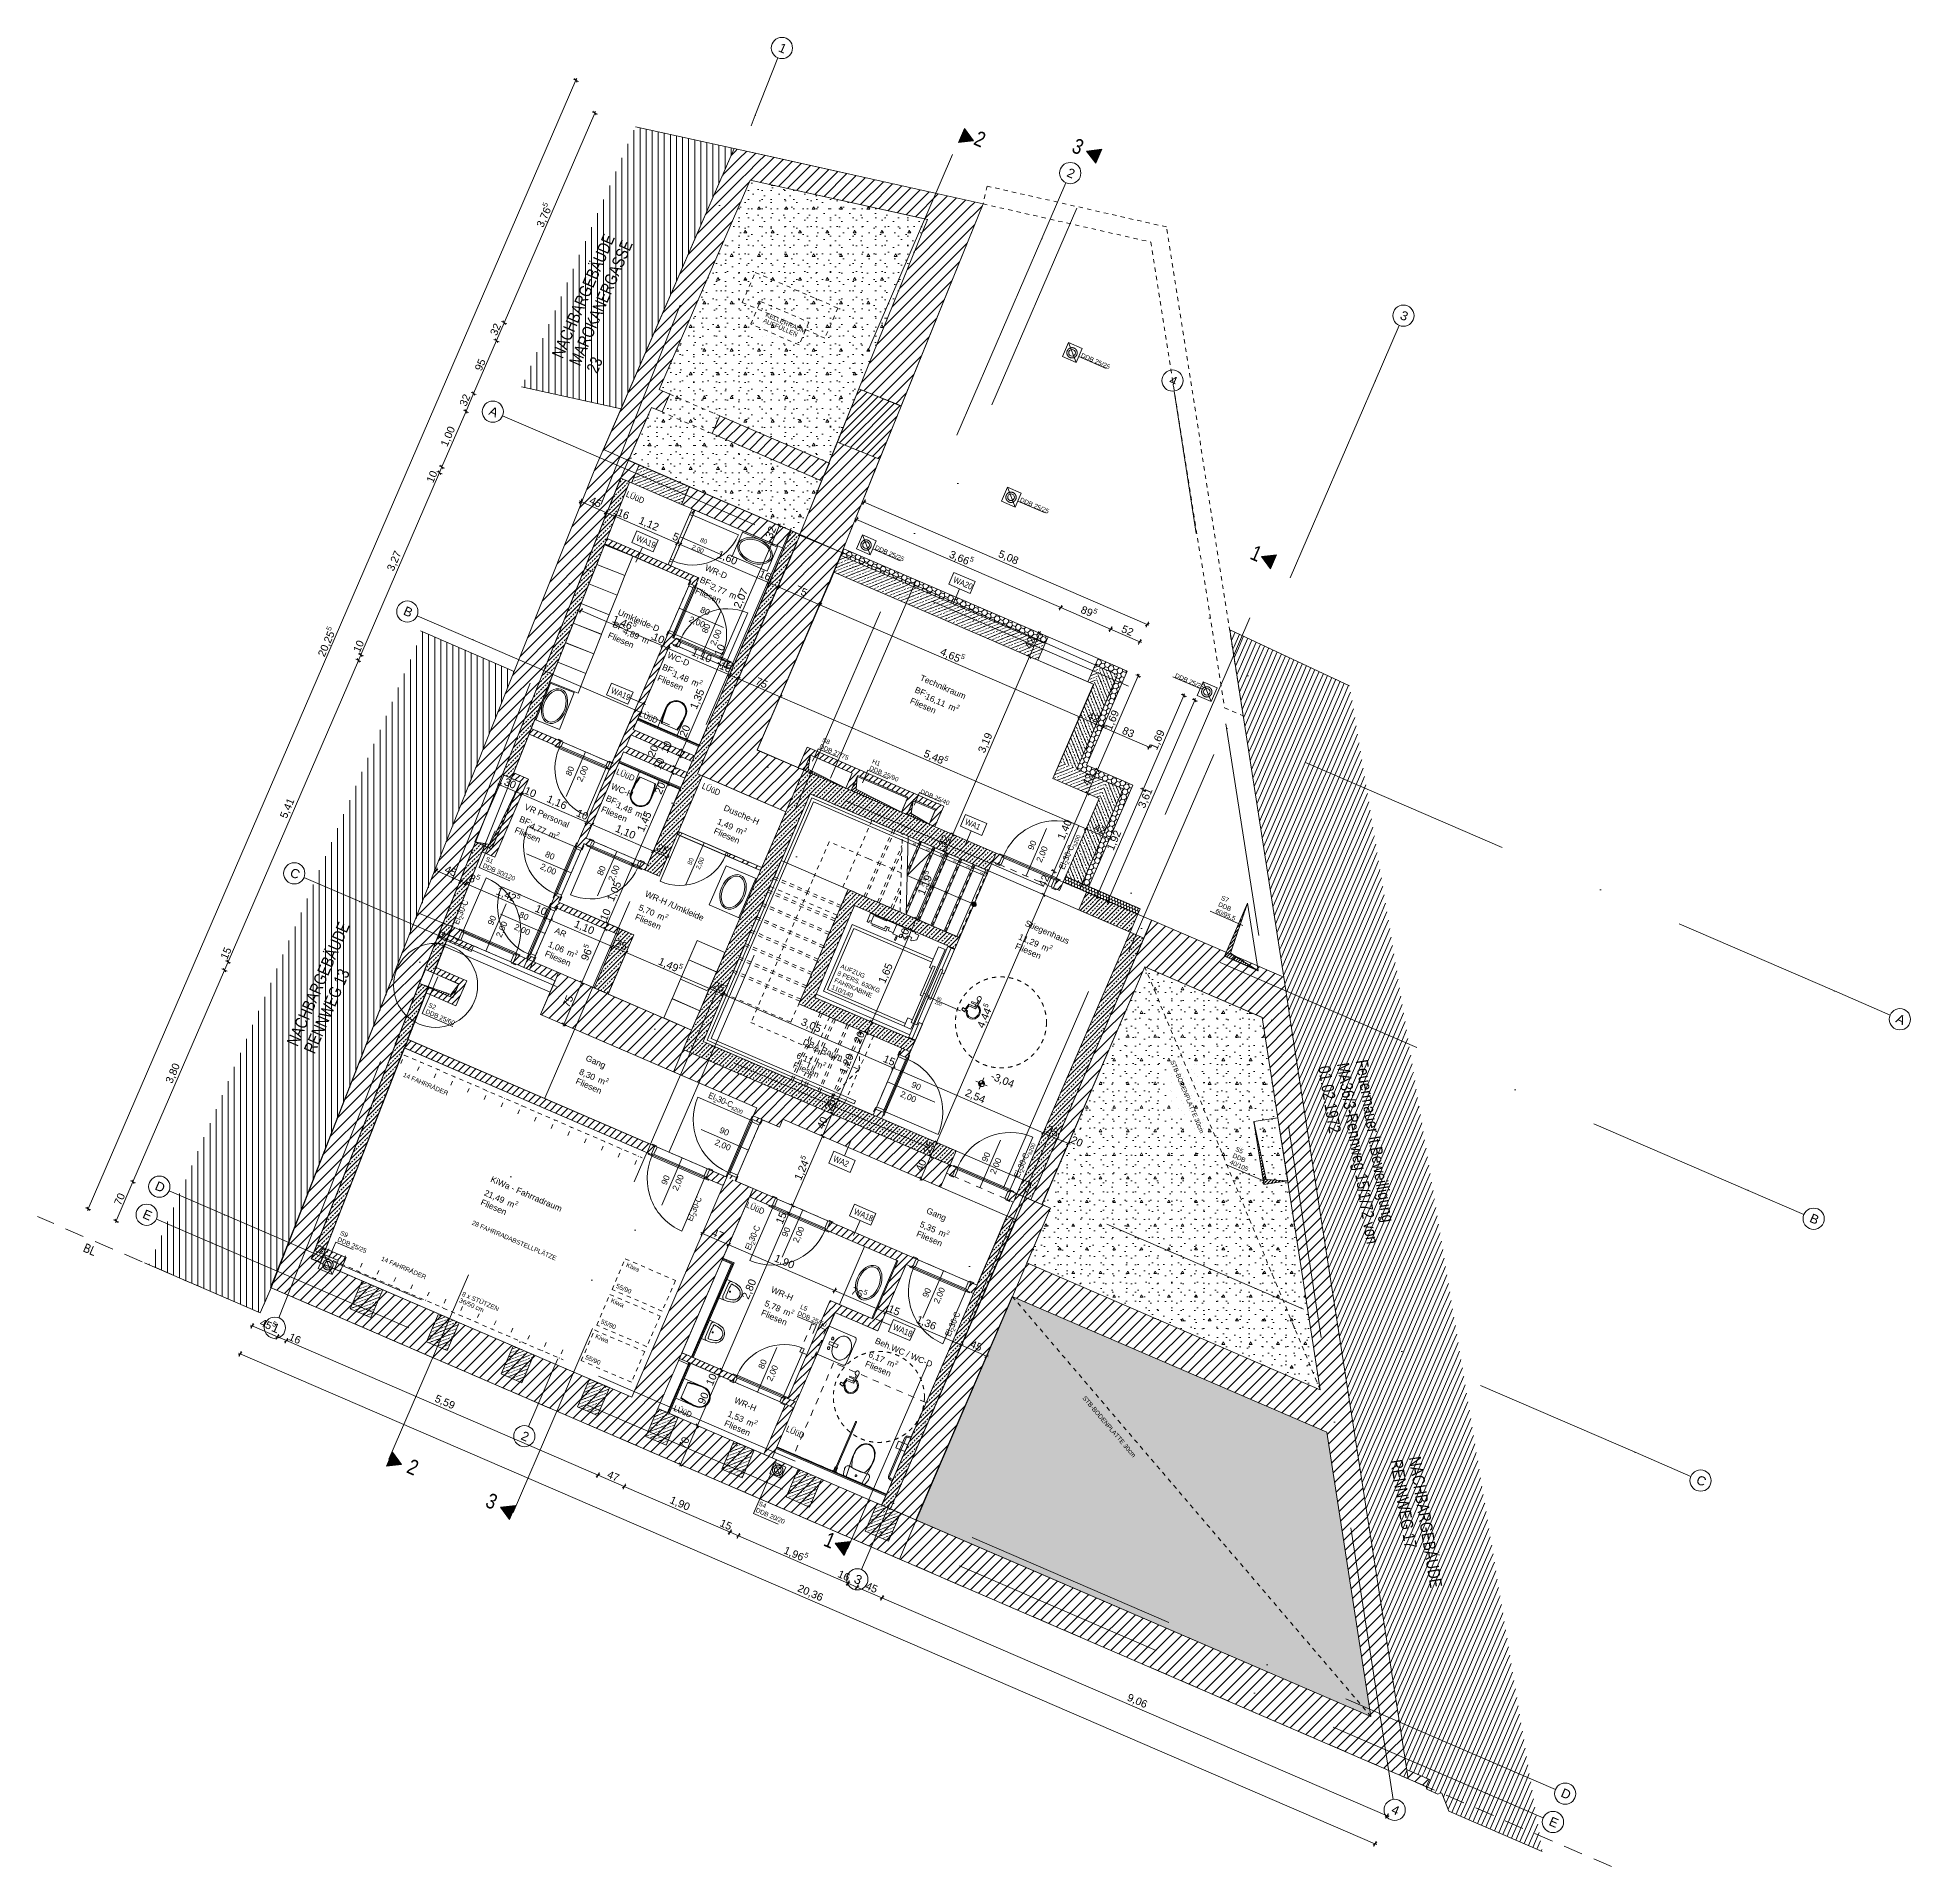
# Model space of a CAD drawing. Header units: millimetres. Extents: x 12535256 to 12566104, y 356204449 to 356234587.
import ezdxf
from ezdxf.enums import TextEntityAlignment as Align

# ---------------------------------------------------------------- set-up
doc = ezdxf.new("R2010")
doc.units = ezdxf.units.MM
doc.header["$MEASUREMENT"] = 0
doc.set_wipeout_variables(frame=1)
for name, pattern in [('Dashed', [211.666667, 105.833333, -105.833333]), ('Dashed Long', [529.166651, 317.499995, -211.666656]), ('Dashed Small', [141.111111, 70.555556, -70.555556]), ('Dot & Dashed', [6702.78, 3527.78, -1763.89, 0, -1411.11]), ('fein_strichliert', [4000, 1000, -2000, 1000, 0]), ('Wipeout_Contour', [1000, 0, -1000])]:
    doc.linetypes.add(name, pattern=pattern)
for name, color, linetype in [('065 Möbel Einrichtung', 7, 'Continuous'), ('New_010 Aussenwände', 7, 'Continuous'), ('New_015 Innenwände', 7, 'Continuous'), ('New_035 Decken', 7, 'Continuous'), ('New_055 Treppen _ Lift', 7, 'Continuous'), ('New_065 Möbel Einrichtung', 7, 'Continuous'), ('New_080 Raumdefinitionen', 7, 'Continuous'), ('New_105 Bemassungen Projekt', 7, 'Continuous'), ('New_110 Bemassungen Ausführung', 7, 'Continuous'), ('New_255 Plangrafiken', 7, 'Continuous'), ('New_290 Raster _ Achsen', 7, 'Continuous'), ('New_Archicad Door Markers', 7, 'Continuous'), ('New_Archicad Doors', 7, 'Continuous')]:
    doc.layers.add(name, color=color, linetype=linetype)
for name, color, linetype, lineweight, true_color in [('065 Möbel Einrichtung_Pen_No__97', 251, 'Continuous', 13, 0x5f5f5f), ('New_015 Innenwände_Pen_No__166', 87, 'Continuous', 13, 0x548152), ('New_055 Treppen _ Lift_Pen_No__71', 196, 'Continuous', 13, 0x35006a), ('New_255 Plangrafiken_Pen_No__65', 20, 'Continuous', 13, 0xfa2d16), ('New_HKLS1_Pen_No__65', 20, 'Continuous', 13, 0xfa2d16)]:
    doc.layers.add(name, color=color, linetype=linetype, lineweight=lineweight, true_color=true_color)
for name, color, linetype, lineweight in [('New_010 Aussenwände_Pen_No__1', 7, 'Continuous', 13), ('New_010 Aussenwände_Pen_No__3', 7, 'Continuous', 18), ('New_010 Aussenwände_Pen_No__96', 8, 'Continuous', 13), ('New_015 Innenwände_Pen_No__1', 7, 'Continuous', 13), ('New_035 Decken_Pen_No__1', 7, 'Continuous', 13), ('New_055 Treppen _ Lift_Pen_No__1', 7, 'Continuous', 13), ('New_055 Treppen _ Lift_Pen_No__91', 255, 'Continuous', 13), ('New_065 Möbel Einrichtung_Pen_No__1', 7, 'Continuous', 13), ('New_065 Möbel Einrichtung_Pen_No__3', 7, 'Continuous', 18), ('New_105 Bemassungen Projekt_Pen_No__1', 7, 'Continuous', 13), ('New_110 Bemassungen Ausführung_Pen_No__1', 7, 'Continuous', 13), ('New_160 Beschriftungen Ausführung_Pen_No__1', 7, 'Continuous', 13), ('New_160 Beschriftungen Ausführung_Pen_No__21', 1, 'Continuous', 13), ('New_160 Beschriftungen Ausführung_Pen_No__39', 8, 'Continuous', 13), ('New_255 Plangrafiken_Pen_No__1', 7, 'Continuous', 13), ('New_255 Plangrafiken_Pen_No__21', 1, 'Continuous', 13), ('New_255 Plangrafiken_Pen_No__39', 8, 'Continuous', 13), ('New_255 Plangrafiken_Pen_No__83', 30, 'Continuous', 13), ('New_290 Raster _ Achsen_Pen_No__1', 7, 'Continuous', 13), ('New_290 Raster _ Achsen_Pen_No__108', 7, 'Continuous', 13), ('New_Archicad Door Markers_Pen_No__1', 7, 'Continuous', 13), ('New_Archicad Door Markers_Pen_No__7', 7, 'Continuous', 70), ('New_Archicad Doors_Pen_No__1', 7, 'Continuous', 13), ('New_Archicad Zone Stamps_Pen_No__1', 7, 'Continuous', 13), ('New_Drawing & Figure_Pen_No__39', 8, 'Continuous', 13), ('New_HKLS1_Pen_No__21', 1, 'Continuous', 13), ('New_HKLS1_Pen_No__39', 8, 'Continuous', 13), ('New_HKLS_Pen_No__1', 7, 'Continuous', 13)]:
    doc.layers.add(name, color=color, linetype=linetype, lineweight=lineweight)
doc.styles.add('GENERATED_STYLE_1', font='arial.ttf')
doc.styles.add('GENERATED_STYLE_2', font='arial.ttf', dxfattribs={"width": 0.8})
doc.linetypes.add('Bubble', pattern='A,0,[1,UG - Rennweg 15_1030 Wien_AusfÃ¼rung-2026-06-121.Shx,S=15.817082,R=0,X=-0.000255191,Y=0.048578],-1983.5,0', length=1983.5)
doc.dimstyles.new('GENERATED_STYLE__1', dxfattribs={"dimtxt": 125, "dimasz": 47.5, "dimexe": 0.18, "dimexo": 2, "dimgap": 0, "dimtad": 1, "dimlfac": 0.001, "dimzin": 0, "dimdsep": 46, "dimtxsty": 'GENERATED_STYLE_1', "dimblk": 'ARROWHEAD_2', "dimblk1": 'ARROWHEAD_2', "dimblk2": 'ARROWHEAD_2', "dimcen": 0.09, "dimclrd": 7, "dimclre": 7, "dimclrt": 7, "dimadec": 0, "dimazin": 0, "dimtfac": 1, "dimtdec": 4, "dimtmove": 0, "dimatfit": 3, "dimfxl": 1, "dimtolj": 1, "dimtzin": 0, "dimarcsym": 0})
pattern_1 = [(0, (12240439.16, 356160438.36), (0, 779.4225), [48.75, -401.25]), (0, (12240664.16, 356160828.1), (0, 779.4225), [48.75, -401.25]), (60, (12240439.16, 356160438.36), (-674.9997, 389.7113), [48.75, -401.25]), (60, (12240889.16, 356160438.36), (-674.9997, 389.7113), [48.75, -401.25]), (120, (12240487.9, 356160438.36), (674.9997, 389.7113), [48.75, -401.25]), (120, (12240937.9, 356160438.36), (674.9997, 389.7113), [48.75, -401.25]), (0, (12240439.16, 356160513.36), (0, 150), [0, -150, 0, -225]), (45, (12240514.16, 356160513.36), (-106.06602, 106.06602), [0, -112.5, 0, -187.5])]
pattern_2 = [(45, (12240439.157, 356160438.356), (-26.5165043, 26.5165043), [])]
pattern_3 = [(45, (12240439.16, 356160438.36), (-91.92388, 91.92388), [])]
pattern_4 = [(201.636458, (12240439.16, 356160438.36), (-36.87161, 92.954206), [30, -20]), (201.636458, (12240457.59, 356160391.88), (-36.87161, 92.954206), [100, 0])]
pattern_5 = [(201.636458, (12240439.16, 356160438.36), (-36.87161, 92.954206), [30, -20]), (201.636458, (12240457.59, 356160391.88), (-36.87161, 92.954206), [100, 0])]
pattern_6 = [(45, (12240439.16, 356160438.36), (-70.710678, 70.710678), [30, -20]), (45, (12240403.8, 356160473.71), (-70.710678, 70.710678), [100, 0])]
pattern_7 = [(45, (12240439.16, 356160438.36), (-63.639609, 63.639609), [])]
pattern_8 = [(45, (12240439.16, 356160438.356), (-61.237244, 61.237244), [50, -100]), (45, (12240461.57, 356160522.01), (-61.237244, 61.237244), [50, -100]), (105, (12240474.51, 356160473.71), (83.65163, 22.414387), [50, -100]), (105, (12240413.275, 356160534.95), (83.65163, 22.414387), [50, -100]), (165, (12240439.16, 356160438.356), (22.414387, 83.65163), [50, -100]), (165, (12240377.92, 356160499.59), (22.414387, 83.65163), [50, -100])]
pattern_9 = [(291.635503, (12240439.16, 356160438.36), (92.95482, 36.87006), [30, -20]), (291.635503, (12240485.63, 356160456.79), (92.95482, 36.87006), [100, 0])]
pattern_10 = [(21.636458, (12240439.16, 356160438.36), (-36.87161, 92.954206), [30, -20]), (21.636458, (12240420.72, 356160484.83), (-36.87161, 92.954206), [100, 0])]
pattern_11 = [(291.636458, (12240439.16, 356160438.36), (92.954206, 36.87161), [30, -20]), (291.636458, (12240485.63, 356160456.79), (92.954206, 36.87161), [100, 0])]
pattern_12 = [(21.636458, (12240439.16, 356160438.36), (-36.87161, 92.954206), [30, -20]), (21.636458, (12240420.72, 356160484.83), (-36.87161, 92.954206), [100, 0])]
pattern_13 = [(45, (12240439.16, 356160438.356), (-53.033009, 53.033009), [])]
pattern_14 = [(45, (12240439.16, 356160438.36), (-159.09903, 159.09903), []), (45, (12240386.12, 356160491.39), (-159.09903, 159.09903), [])]
pattern_15 = [(66.636429, (12240439.157, 356160438.356), (-47.70104, 20.606085), [30, -60]), (66.636429, (12240433.15, 356160489.97), (-47.70104, 20.606085), [30, -60]), (126.636429, (12240451.053, 356160465.896), (41.6959136, 31.00727), [30, -60]), (126.636429, (12240403.35, 356160486.5), (41.6959136, 31.00727), [30, -60]), (186.636429, (12240439.157, 356160438.356), (-6.005127, 51.613355), [30, -60]), (186.636429, (12240391.455, 356160458.96), (-6.005127, 51.613355), [30, -60])]

msp = doc.modelspace()

# ---------------------------------------------------------------- texts
at = {"layer": 'New_160 Beschriftungen Ausführung_Pen_No__1', "color": 7, "linetype": 'Continuous', "lineweight": 13, "attachment_point": 7, "rotation": 336.6364577, "style": 'GENERATED_STYLE_2'}
for s, insert, char_height in [('\\A1;{\\pql;\\fArial|b0|i0|c0|p0;\\W0.800000;LÜüD}', (12544938.066, 356227024.793), 100), ('\\A1;{\\pql;\\fArial|b0|i0|c0|p0;\\W0.800000;WA1\\fArial|b0|i0|c0|p0;\\W0.800000;9}', (12545105.333, 356226298.901), 100), ('\\A1;{\\pql;\\fArial|b0|i0|c0|p0;\\W0.800000;WA\\fArial|b0|i0|c0|p0;\\W0.800000;20}', (12550326.907, 356225613.443), 100), ('\\A1;{\\pql;\\fArial|b0|i0|c0|p0;\\W0.800000;WA1\\fArial|b0|i0|c0|p0;\\W0.800000;9}', (12544690.135, 356223789.998), 100), ('\\A1;{\\pql;\\fArial|b0|i0|c0|p0;\\W0.800000;LÜüD}', (12545160.515, 356223404.741), 100), ('\\A1;{\\pql;\\fArial|b0|i0|c0|p0;\\W0.800000;LÜüD}', (12544778.437, 356222451.296), 100), ('\\A1;{\\pql;\\fArial|b0|i0|c0|p0;\\W0.800000;LÜüD}', (12546188.695, 356222214.889), 100), ('\\A1;{\\pql;\\fArial|b0|i0|c0|p0;\\W0.800000;WA1}', (12550519.705, 356221627.445), 100), ('\\A1;{\\pql;\\fArial|b0|i0|c0|p0;\\W0.800000;WA\\fArial|b0|i0|c0|p0;\\W0.800000;2}', (12548349.752, 356216075.324), 100), ('\\A1;{\\pql;\\fArial|b0|i0|c0|p0;\\W0.800000;14 FAHRRÄDER}', (12540907.956, 356214438.694), 75), ('\\A1;{\\pql;\\fArial|b0|i0|c0|p0;\\W0.800000;Kiwa}', (12544941.766, 356214333.058), 75), ('\\A1;{\\pql;\\fArial|b0|i0|c0|p0;\\W0.800000;55\\fArial|b0|i0|c0|p0;\\W0.800000;/\\fArial|b0|i0|c0|p0;\\W0.800000;90}', (12544777.632, 356213987.157), 75), ('\\A1;{\\pql;\\fArial|b0|i0|c0|p0;\\W0.800000;Kiwa}', (12544688.374, 356213746.481), 75), ('\\A1;{\\pql;\\fArial|b0|i0|c0|p0;\\W0.800000;55\\fArial|b0|i0|c0|p0;\\W0.800000;/\\fArial|b0|i0|c0|p0;\\W0.800000;90}', (12544524.24, 356213400.579), 75), ('\\A1;{\\pql;\\fArial|b0|i0|c0|p0;\\W0.800000;Kiwa}', (12544434.982, 356213159.903), 75), ('\\A1;{\\pql;\\fArial|b0|i0|c0|p0;\\W0.800000;55\\fArial|b0|i0|c0|p0;\\W0.800000;/\\fArial|b0|i0|c0|p0;\\W0.800000;90}', (12544270.848, 356212814.001), 75), ('\\A1;{\\pql;\\fArial|b0|i0|c0|p0;\\W0.800000;LÜüD}', (12545720.963, 356211964.085), 100)]:
    msp.add_mtext(s, dxfattribs=dict(at, insert=insert, char_height=char_height))
at = {"layer": 'New_160 Beschriftungen Ausführung_Pen_No__1', "color": 7, "linetype": 'Continuous', "lineweight": 13, "insert": (12548322.179, 356218909.685), "char_height": 75, "width": 844.60662, "attachment_point": 7, "rotation": 336.6364577, "style": 'GENERATED_STYLE_2'}
msp.add_mtext('\\A1;{\\pql;\\fArial|b0|i0|c0|p0;\\W0.800000;AUFZUG \\P\\pql;\\fArial|b0|i0|c0|p0;\\W0.800000;8 PERS. 630KG FAHRKABINE 110/140\\P\\pql;\\fArial|b0|i0|c0|p0;\\W0.800000;}', dxfattribs=at)
at = {"layer": 'New_160 Beschriftungen Ausführung_Pen_No__1', "color": 7, "linetype": 'Continuous', "lineweight": 13, "insert": (12550029.127, 356218667.359), "char_height": 50, "attachment_point": 7, "rotation": 336.6364577, "line_spacing_factor": 0.938208, "style": 'GENERATED_STYLE_2'}
msp.add_mtext('\\A1;{\\pql;\\fArial|b0|i0|c0|p0;\\W0.800000;90\\P\\pql;\\fArial|b0|i0|c0|p0;\\W0.800000;200}', dxfattribs=at)
at = {"layer": 'New_160 Beschriftungen Ausführung_Pen_No__1', "color": 7, "linetype": 'Continuous', "lineweight": 13, "insert": (12542194.42, 356213748.072), "char_height": 75, "width": 667.35464, "attachment_point": 7, "rotation": 336.6364577, "line_spacing_factor": 0.922192, "style": 'GENERATED_STYLE_2'}
msp.add_mtext('\\A1;{\\pql;\\fArial|b0|i0|c0|p0;\\W0.800000;8 x STÜTZEN 36/50 cm}', dxfattribs=at)
at = {"layer": 'New_160 Beschriftungen Ausführung_Pen_No__21', "color": 1, "linetype": 'Continuous', "lineweight": 13, "insert": (12535995.913, 356214587.561), "char_height": 150, "attachment_point": 7, "rotation": 336.6364577, "style": 'GENERATED_STYLE_2'}
msp.add_mtext('\\A1;{\\pql;\\fArial|b0|i0|c0|p0;\\W0.800000;BL}', dxfattribs=at)
at = {"layer": 'New_255 Plangrafiken_Pen_No__1', "color": 7, "linetype": 'Continuous', "lineweight": 13, "attachment_point": 7, "style": 'GENERATED_STYLE_2'}
for s, insert, char_height, rotation in [('\\A1;{\\pql;\\fArial|b0|i0|c0|p0;\\W0.800000;2}', (12550657.867, 356232829.642), 250, 336.6364577), ('\\A1;{\\pql;\\fArial|b0|i0|c0|p0;\\W0.800000;3}', (12552271.046, 356232704.055), 250, 336.6364577), ('\\A1;{\\pql;\\fArial|b0|i0|c0|p0;\\W0.800000;DDB 25/25}', (12552432.478, 356229321.221), 75, 336.6364577), ('\\A1;{\\pql;\\fArial|b0|i0|c0|p0;\\W0.800000;DDB 25/25}', (12551427.718, 356226940.385), 75, 336.6364577), ('\\A1;{\\pql;\\fArial|b0|i0|c0|p0;\\W0.800000;DDB 25/25}', (12549040.176, 356226153.654), 75, 336.6364577), ('\\A1;{\\pql;\\fArial|b0|i0|c0|p0;\\W0.800000;1}', (12555208.454, 356226002.208), 250, 336.6364577), ('\\A1;{\\pql;\\fArial|b0|i0|c0|p0;\\W0.800000;DDB 25/25}', (12553980.878, 356224045.063), 75, 336.6364577), ('\\A1;{\\pql;\\fArial|b0|i0|c0|p0;\\W0.800000;STB-BODENPLATTE 30cm}', (12553909.881, 356217714.624), 75, 292.5215309), ('\\A1;{\\pql;\\fArial|b0|i0|c0|p0;\\W0.800000;STB-BODENPLATTE 30cm}', (12552459.266, 356212164.014), 75, 310.4865139), ('\\A1;{\\pql;\\fArial|b0|i0|c0|p0;\\W0.800000;2}', (12541318.659, 356210947.046), 250, 336.6364577), ('\\A1;{\\pql;\\fArial|b0|i0|c0|p0;\\W0.800000;3}', (12542614.392, 356210382.57), 250, 336.6364577), ('\\A1;{\\pql;\\fArial|b0|i0|c0|p0;\\W0.800000;1}', (12548185.056, 356209743.717), 250, 336.6364577)]:
    msp.add_mtext(s, dxfattribs=dict(at, insert=insert, char_height=char_height, rotation=rotation))
at = {"layer": 'New_255 Plangrafiken_Pen_No__1', "color": 7, "linetype": 'Continuous', "lineweight": 13, "insert": (12544476.455, 356229036.084), "char_height": 200, "width": 2345.44462, "attachment_point": 7, "rotation": 66.6364577, "line_spacing_factor": 0.931029, "style": 'GENERATED_STYLE_2'}
msp.add_mtext('\\A1;{\\pql;\\fArial|b0|i0|c0|p0;\\W0.800000;NACHBARGEBÄUDE\\P\\pql;\\fArial|b0|i0|c0|p0;\\W0.800000;MAROKANERGASSE 23}', dxfattribs=at)
at = {"layer": 'New_255 Plangrafiken_Pen_No__1', "color": 7, "linetype": 'Continuous', "lineweight": 13, "attachment_point": 7, "style": 'GENERATED_STYLE_2'}
for s, insert, char_height, rotation, line_spacing_factor in [('\\A1;{\\pql;\\fArial|b0|i0|c0|p0;\\W0.800000;KELLERRAUM\\P\\pql;\\fArial|b0|i0|c0|p0;\\W0.800000;AUFFÜLLEN}', (12547196.184, 356229892.561), 75, 336.6364577, 0.841269), ('\\A1;{\\pql;\\fArial|b0|i0|c0|p0;\\W0.800000;S\\fArial|b0|i0|c0|p0;\\W0.800000;8\\P\\pql;\\fArial|b0|i0|c0|p0;\\W0.800000;DDB \\fArial|b0|i0|c0|p0;\\W0.800000;27\\fArial|b0|i0|c0|p0;\\W0.800000;/\\fArial|b0|i0|c0|p0;\\W0.800000;75}', (12548126.501, 356222877.848), 75, 336.6364577, 0.92441), ('\\A1;{\\pql;\\fArial|b0|i0|c0|p0;\\W0.800000;H1\\P\\pql;\\fArial|b0|i0|c0|p0;\\W0.800000;DDB 2\\fArial|b0|i0|c0|p0;\\W0.800000;5\\fArial|b0|i0|c0|p0;\\W0.800000;/\\fArial|b0|i0|c0|p0;\\W0.800000;90}', (12548948.423, 356222522.791), 75, 336.6364577, 0.931534), ('\\A1;{\\pql;\\fArial|b0|i0|c0|p0;\\W0.800000;\\P\\pql;\\fArial|b0|i0|c0|p0;\\W0.800000;DDB 25/\\fArial|b0|i0|c0|p0;\\W0.800000;40}', (12549787.896, 356222132.142), 75, 336.6364577, 1.043637), ('\\A1;{\\pql;\\fArial|b0|i0|c0|p0;\\W0.800000;S7\\P\\pql;\\fArial|b0|i0|c0|p0;\\W0.800000;DDB\\P\\pql;\\fArial|b0|i0|c0|p0;\\W0.800000;60/95,5}', (12554642.959, 356220155.758), 75, 336.6364577, 0.932837), ('\\A1;{\\pql;\\fArial|b0|i0|c0|p0;\\W0.800000;NACHBARGEBÄUDE\\P\\pql;\\fArial|b0|i0|c0|p0;\\W0.800000;RENNWEG 13}', (12539822.4, 356217825.204), 200, 66.6364577, 0.921651), ('\\A1;{\\pql;\\fArial|b0|i0|c0|p0;\\W0.800000;S\\fArial|b0|i0|c0|p0;\\W0.800000;2\\P\\pql;\\fArial|b0|i0|c0|p0;\\W0.800000;DDB \\fArial|b0|i0|c0|p0;\\W0.800000;25/60}', (12541639.214, 356218509.305), 75, 336.6364577, 0.92441), ('\\A1;{\\pql;\\fArial|b0|i0|c0|p0;\\W0.800000;Feuermauer lt.Beweilligung\\P\\pql;\\fArial|b0|i0|c0|p0;\\W0.800000;MA36/3-Rennweg 15/1/72 von\\P\\pql;\\fArial|b0|i0|c0|p0;\\W0.800000;01.02.1972}', (12556345.69, 356217622.917), 200, 279.3807748, 0.937161), ('\\A1;{\\pql;\\fArial|b0|i0|c0|p0;\\W0.800000;S5\\P\\pql;\\fArial|b0|i0|c0|p0;\\W0.800000;DDB\\P\\pql;\\fArial|b0|i0|c0|p0;\\W0.800000;40/105}', (12554883.965, 356216027.9), 75, 336.6364577, 0.933543), ('\\A1;{\\pql;\\fArial|b0|i0|c0|p0;\\W0.800000;S9\\P\\pql;\\fArial|b0|i0|c0|p0;\\W0.800000;DDB \\fArial|b0|i0|c0|p0;\\W0.800000;25\\fArial|b0|i0|c0|p0;\\W0.800000;/\\fArial|b0|i0|c0|p0;\\W0.800000;25}', (12540187.632, 356214754.716), 75, 336.6364577, 0.92441), ('\\A1;{\\pql;\\fArial|b0|i0|c0|p0;\\W0.800000;NACHBARGEBÄUDE\\P\\pql;\\fArial|b0|i0|c0|p0;\\W0.800000;RENNWEG 17}', (12557534.556, 356211136.464), 200, 279.3807748, 0.921289), ('\\A1;{\\pql;\\fArial|b0|i0|c0|p0;\\W0.800000;S\\fArial|b0|i0|c0|p0;\\W0.800000;4\\P\\pql;\\fArial|b0|i0|c0|p0;\\W0.800000;DDB 20/20}', (12547077.112, 356210294.738), 75, 336.6364577, 0.92441)]:
    msp.add_mtext(s, dxfattribs=dict(at, insert=insert, char_height=char_height, rotation=rotation, line_spacing_factor=line_spacing_factor))

# ---------------------------------------------------------------- blocks, each defined once
blk = doc.blocks.new('Technikraum__1', base_point=(12550195, 356224006))
at = {"layer": 'New_Archicad Zone Stamps_Pen_No__1', "color": 7, "lineweight": 13, "insert": (12549919, 356223809), "char_height": 100, "attachment_point": 1, "rotation": 336.6365, "style": 'GENERATED_STYLE_1'}
blk.add_mtext('\\A1;{\\pql;\\pt0,50;\\fArial|b0|i0|c0|p0;\\W1.000000;16,11\\fArial|b0|i0|c0|p0;\\W1.000000;\\A1{\\H.66x;\\S^  ;}\\fArial|b0|i0|c0|p0;\\W1.000000; m\\fArial|b0|i0|c0|p0;\\W1.000000;\\A1{\\H.66x;\\S2^  ;}}', dxfattribs=at)
at = {"layer": 'New_Archicad Zone Stamps_Pen_No__1', "color": 7, "lineweight": 13, "style": 'GENERATED_STYLE_1'}
for tag, p in [('gf_bez', (12549733, 356223893)), ('ROOM_NAME', (12549819, 356224091)), ('DUMMY_558', (12549655, 356223736)), ('floor_f', (12549655, 356223713))]:
    blk.add_attdef(tag, text='', height=100, rotation=336.6365, dxfattribs=at).set_placement(p, align=Align.TOP_LEFT)
blk = doc.blocks.new('WR-D__2', base_point=(12546778, 356225793))
at = {"layer": 'New_Archicad Zone Stamps_Pen_No__1', "color": 7, "lineweight": 13, "insert": (12546381, 356225623), "char_height": 100, "attachment_point": 1, "rotation": 336.6365, "style": 'GENERATED_STYLE_1'}
blk.add_mtext('\\A1;{\\pql;\\pt0,50;\\fArial|b0|i0|c0|p0;\\W1.000000;2,77\\fArial|b0|i0|c0|p0;\\W1.000000;\\A1{\\H.66x;\\S^  ;}\\fArial|b0|i0|c0|p0;\\W1.000000; m\\fArial|b0|i0|c0|p0;\\W1.000000;\\A1{\\H.66x;\\S2^  ;}}', dxfattribs=at)
at = {"layer": 'New_Archicad Zone Stamps_Pen_No__1', "color": 7, "lineweight": 13, "style": 'GENERATED_STYLE_1'}
for tag, p in [('gf_bez', (12546194, 356225707)), ('ROOM_NAME', (12546280, 356225905)), ('DUMMY_558', (12546117, 356225549)), ('floor_f', (12546117, 356225526))]:
    blk.add_attdef(tag, text='', height=100, rotation=336.6365, dxfattribs=at).set_placement(p, align=Align.TOP_LEFT)
blk = doc.blocks.new('WC-D__3', base_point=(12546142, 356224277))
at = {"layer": 'New_Archicad Zone Stamps_Pen_No__1', "color": 7, "lineweight": 13, "insert": (12545760, 356224184), "char_height": 100, "attachment_point": 1, "rotation": 336.6365, "style": 'GENERATED_STYLE_1'}
blk.add_mtext('\\A1;{\\pql;\\pt0,50;\\fArial|b0|i0|c0|p0;\\W1.000000;1,48\\fArial|b0|i0|c0|p0;\\W1.000000;\\A1{\\H.66x;\\S^  ;}\\fArial|b0|i0|c0|p0;\\W1.000000; m\\fArial|b0|i0|c0|p0;\\W1.000000;\\A1{\\H.66x;\\S2^  ;}}', dxfattribs=at)
at = {"layer": 'New_Archicad Zone Stamps_Pen_No__1', "color": 7, "lineweight": 13, "style": 'GENERATED_STYLE_1'}
for tag, p in [('ROOM_NAME', (12545659, 356224466)), ('gf_bez', (12545573, 356224268)), ('DUMMY_558', (12545495, 356224111)), ('floor_f', (12545495, 356224088))]:
    blk.add_attdef(tag, text='', height=100, rotation=336.6365, dxfattribs=at).set_placement(p, align=Align.TOP_LEFT)
blk = doc.blocks.new('Umkleide-D__4', base_point=(12544478, 356223553))
at = {"layer": 'New_Archicad Zone Stamps_Pen_No__1', "color": 7, "lineweight": 13, "insert": (12544943, 356224888), "char_height": 100, "attachment_point": 1, "rotation": 336.6365, "style": 'GENERATED_STYLE_1'}
blk.add_mtext('\\A1;{\\pql;\\pt0,50;\\fArial|b0|i0|c0|p0;\\W1.000000;4,89\\fArial|b0|i0|c0|p0;\\W1.000000;\\A1{\\H.66x;\\S^  ;}\\fArial|b0|i0|c0|p0;\\W1.000000; m\\fArial|b0|i0|c0|p0;\\W1.000000;\\A1{\\H.66x;\\S2^  ;}}', dxfattribs=at)
at = {"layer": 'New_Archicad Zone Stamps_Pen_No__1', "color": 7, "lineweight": 13, "style": 'GENERATED_STYLE_1'}
for tag, p in [('ROOM_NAME', (12544843, 356225171)), ('DUMMY_558', (12544679, 356224815)), ('floor_f', (12544679, 356224792)), ('gf_bez', (12544757, 356224972))]:
    blk.add_attdef(tag, text='', height=100, rotation=336.6365, dxfattribs=at).set_placement(p, align=Align.TOP_LEFT)
blk = doc.blocks.new('WC-H__5', base_point=(12545181, 356222124))
at = {"layer": 'New_Archicad Zone Stamps_Pen_No__1', "color": 7, "lineweight": 13, "insert": (12544833, 356222022), "char_height": 100, "attachment_point": 1, "rotation": 336.6365, "style": 'GENERATED_STYLE_1'}
blk.add_mtext('\\A1;{\\pql;\\pt0,50;\\fArial|b0|i0|c0|p0;\\W1.000000;1,48\\fArial|b0|i0|c0|p0;\\W1.000000;\\A1{\\H.66x;\\S^  ;}\\fArial|b0|i0|c0|p0;\\W1.000000; m\\fArial|b0|i0|c0|p0;\\W1.000000;\\A1{\\H.66x;\\S2^  ;}}', dxfattribs=at)
at = {"layer": 'New_Archicad Zone Stamps_Pen_No__1', "color": 7, "lineweight": 13, "style": 'GENERATED_STYLE_1'}
for tag, p in [('ROOM_NAME', (12544733, 356222304)), ('gf_bez', (12544647, 356222106)), ('DUMMY_558', (12544569, 356221949)), ('floor_f', (12544569, 356221926))]:
    blk.add_attdef(tag, text='', height=100, rotation=336.6365, dxfattribs=at).set_placement(p, align=Align.TOP_LEFT)
blk = doc.blocks.new('VR Personal__6', base_point=(12543443, 356221941))
at = {"layer": 'New_Archicad Zone Stamps_Pen_No__1', "color": 7, "lineweight": 13, "insert": (12543407, 356221680), "char_height": 100, "attachment_point": 1, "rotation": 336.6365, "style": 'GENERATED_STYLE_1'}
blk.add_mtext('\\A1;{\\pql;\\pt0,50;\\fArial|b0|i0|c0|p0;\\W1.000000;4,77\\fArial|b0|i0|c0|p0;\\W1.000000;\\A1{\\H.66x;\\S^  ;}\\fArial|b0|i0|c0|p0;\\W1.000000; m\\fArial|b0|i0|c0|p0;\\W1.000000;\\A1{\\H.66x;\\S2^  ;}}', dxfattribs=at)
at = {"layer": 'New_Archicad Zone Stamps_Pen_No__1', "color": 7, "lineweight": 13, "style": 'GENERATED_STYLE_1'}
for tag, p in [('ROOM_NAME', (12543307, 356221963)), ('gf_bez', (12543221, 356221764)), ('DUMMY_558', (12543143, 356221607)), ('floor_f', (12543143, 356221584))]:
    blk.add_attdef(tag, text='', height=100, rotation=336.6365, dxfattribs=at).set_placement(p, align=Align.TOP_LEFT)
blk = doc.blocks.new('AR__7', base_point=(12544220, 356219784))
at = {"layer": 'New_Archicad Zone Stamps_Pen_No__1', "color": 7, "lineweight": 13, "insert": (12543709, 356219728), "char_height": 100, "attachment_point": 1, "rotation": 336.6365, "style": 'GENERATED_STYLE_1'}
blk.add_mtext('\\A1;{\\pql;\\pt0,50;\\fArial|b0|i0|c0|p0;\\W1.000000;1,06\\fArial|b0|i0|c0|p0;\\W1.000000;\\A1{\\H.66x;\\S^  ;}\\fArial|b0|i0|c0|p0;\\W1.000000; m\\fArial|b0|i0|c0|p0;\\W1.000000;\\A1{\\H.66x;\\S2^  ;}}', dxfattribs=at)
at = {"layer": 'New_Archicad Zone Stamps_Pen_No__1', "color": 7, "lineweight": 13, "style": 'GENERATED_STYLE_1'}
for tag, p in [('ROOM_NAME', (12543804, 356219926)), ('DUMMY_559', (12543641, 356219570)), ('floor_f', (12543641, 356219547)), ('DUMMY_558', (12543719, 356219751))]:
    blk.add_attdef(tag, text='', height=100, rotation=336.6365, dxfattribs=at).set_placement(p, align=Align.TOP_LEFT)
blk = doc.blocks.new('WR-H _Umkleide__8', base_point=(12545766, 356220364))
at = {"layer": 'New_Archicad Zone Stamps_Pen_No__1', "color": 7, "lineweight": 13, "insert": (12545197, 356220333), "char_height": 100, "attachment_point": 1, "rotation": 336.6365, "style": 'GENERATED_STYLE_1'}
blk.add_mtext('\\A1;{\\pql;\\pt0,50;\\fArial|b0|i0|c0|p0;\\W1.000000;5,70\\fArial|b0|i0|c0|p0;\\W1.000000;\\A1{\\H.66x;\\S^  ;}\\fArial|b0|i0|c0|p0;\\W1.000000; m\\fArial|b0|i0|c0|p0;\\W1.000000;\\A1{\\H.66x;\\S2^  ;}}', dxfattribs=at)
at = {"layer": 'New_Archicad Zone Stamps_Pen_No__1', "color": 7, "lineweight": 13, "style": 'GENERATED_STYLE_1'}
for tag, p in [('ROOM_NAME', (12545292, 356220531)), ('DUMMY_559', (12545128, 356220175)), ('floor_f', (12545128, 356220152)), ('DUMMY_558', (12545206, 356220355))]:
    blk.add_attdef(tag, text='', height=100, rotation=336.6365, dxfattribs=at).set_placement(p, align=Align.TOP_LEFT)
blk = doc.blocks.new('Dusche-H__9', base_point=(12546873, 356221862))
at = {"layer": 'New_Archicad Zone Stamps_Pen_No__1', "color": 7, "lineweight": 13, "insert": (12546492, 356221750), "char_height": 100, "attachment_point": 1, "rotation": 336.6365, "style": 'GENERATED_STYLE_1'}
blk.add_mtext('\\A1;{\\pql;\\pt0,50;\\fArial|b0|i0|c0|p0;\\W1.000000;1,49\\fArial|b0|i0|c0|p0;\\W1.000000;\\A1{\\H.66x;\\S^  ;}\\fArial|b0|i0|c0|p0;\\W1.000000; m\\fArial|b0|i0|c0|p0;\\W1.000000;\\A1{\\H.66x;\\S2^  ;}}', dxfattribs=at)
at = {"layer": 'New_Archicad Zone Stamps_Pen_No__1', "color": 7, "lineweight": 13, "style": 'GENERATED_STYLE_1'}
for tag, p in [('DUMMY_558', (12546502, 356221772)), ('ROOM_NAME', (12546587, 356221948)), ('DUMMY_559', (12546424, 356221592)), ('floor_f', (12546424, 356221569))]:
    blk.add_attdef(tag, text='', height=100, rotation=336.6365, dxfattribs=at).set_placement(p, align=Align.TOP_LEFT)
blk = doc.blocks.new('Gang__10', base_point=(12542708, 356218666))
at = {"layer": 'New_Archicad Zone Stamps_Pen_No__1', "color": 7, "lineweight": 13, "insert": (12544218, 356217627), "char_height": 100, "attachment_point": 1, "rotation": 336.6365, "style": 'GENERATED_STYLE_1'}
blk.add_mtext('\\A1;{\\pql;\\pt0,50;\\fArial|b0|i0|c0|p0;\\W1.000000;8,30\\fArial|b0|i0|c0|p0;\\W1.000000;\\A1{\\H.66x;\\S^  ;}\\fArial|b0|i0|c0|p0;\\W1.000000; m\\fArial|b0|i0|c0|p0;\\W1.000000;\\A1{\\H.66x;\\S2^  ;}}', dxfattribs=at)
at = {"layer": 'New_Archicad Zone Stamps_Pen_No__1', "color": 7, "lineweight": 13, "style": 'GENERATED_STYLE_1'}
for tag, p in [('DUMMY_558', (12544228, 356217650)), ('ROOM_NAME', (12544314, 356217825)), ('DUMMY_559', (12544150, 356217469)), ('floor_f', (12544150, 356217447))]:
    blk.add_attdef(tag, text='', height=100, rotation=336.6365, dxfattribs=at).set_placement(p, align=Align.TOP_LEFT)
blk = doc.blocks.new('KiWa - Fahrradraum__11', base_point=(12543268, 356216053))
at = {"layer": 'New_Archicad Zone Stamps_Pen_No__1', "color": 7, "lineweight": 13, "insert": (12542653, 356215631), "char_height": 100, "attachment_point": 1, "rotation": 336.6365, "style": 'GENERATED_STYLE_1'}
blk.add_mtext('\\A1;{\\pql;\\pt0,50;\\fArial|b0|i0|c0|p0;\\W1.000000;21,49\\fArial|b0|i0|c0|p0;\\W1.000000;\\A1{\\H.66x;\\S^  ;}\\fArial|b0|i0|c0|p0;\\W1.000000; m\\fArial|b0|i0|c0|p0;\\W1.000000;\\A1{\\H.66x;\\S2^  ;}}', dxfattribs=at)
at = {"layer": 'New_Archicad Zone Stamps_Pen_No__1', "color": 7, "lineweight": 13, "style": 'GENERATED_STYLE_1'}
for tag, p in [('ROOM_NAME', (12542748, 356215829)), ('DUMMY_558', (12542662, 356215653)), ('DUMMY_559', (12542584, 356215473)), ('floor_f', (12542584, 356215450))]:
    blk.add_attdef(tag, text='', height=100, rotation=336.6365, dxfattribs=at).set_placement(p, align=Align.TOP_LEFT)
blk = doc.blocks.new('Gang__12', base_point=(12549843, 356215495))
at = {"layer": 'New_Archicad Zone Stamps_Pen_No__1', "color": 7, "lineweight": 13, "insert": (12549829, 356215114), "char_height": 100, "attachment_point": 1, "rotation": 336.6365, "style": 'GENERATED_STYLE_1'}
blk.add_mtext('\\A1;{\\pql;\\pt0,50;\\fArial|b0|i0|c0|p0;\\W1.000000;5,35\\fArial|b0|i0|c0|p0;\\W1.000000;\\A1{\\H.66x;\\S^  ;}\\fArial|b0|i0|c0|p0;\\W1.000000; m\\fArial|b0|i0|c0|p0;\\W1.000000;\\A1{\\H.66x;\\S2^  ;}}', dxfattribs=at)
at = {"layer": 'New_Archicad Zone Stamps_Pen_No__1', "color": 7, "lineweight": 13, "style": 'GENERATED_STYLE_1'}
for tag, p in [('ROOM_NAME', (12549925, 356215312)), ('DUMMY_559', (12549761, 356214956)), ('floor_f', (12549761, 356214933)), ('DUMMY_558', (12549839, 356215137))]:
    blk.add_attdef(tag, text='', height=100, rotation=336.6365, dxfattribs=at).set_placement(p, align=Align.TOP_LEFT)
blk = doc.blocks.new('WR-H__13', base_point=(12547284, 356214193))
at = {"layer": 'New_Archicad Zone Stamps_Pen_No__1', "color": 7, "lineweight": 13, "insert": (12547271, 356213812), "char_height": 100, "attachment_point": 1, "rotation": 336.6365, "style": 'GENERATED_STYLE_1'}
blk.add_mtext('\\A1;{\\pql;\\pt0,50;\\fArial|b0|i0|c0|p0;\\W1.000000;5,78\\fArial|b0|i0|c0|p0;\\W1.000000;\\A1{\\H.66x;\\S^  ;}\\fArial|b0|i0|c0|p0;\\W1.000000; m\\fArial|b0|i0|c0|p0;\\W1.000000;\\A1{\\H.66x;\\S2^  ;}}', dxfattribs=at)
at = {"layer": 'New_Archicad Zone Stamps_Pen_No__1', "color": 7, "lineweight": 13, "style": 'GENERATED_STYLE_1'}
for tag, p in [('ROOM_NAME', (12547366, 356214010)), ('DUMMY_559', (12547203, 356213654)), ('floor_f', (12547203, 356213631)), ('DUMMY_558', (12547281, 356213834))]:
    blk.add_attdef(tag, text='', height=100, rotation=336.6365, dxfattribs=at).set_placement(p, align=Align.TOP_LEFT)
blk = doc.blocks.new('WR-H__14', base_point=(12546679, 356212372))
at = {"layer": 'New_Archicad Zone Stamps_Pen_No__1', "color": 7, "lineweight": 13, "insert": (12546665, 356211991), "char_height": 100, "attachment_point": 1, "rotation": 336.6365, "style": 'GENERATED_STYLE_1'}
blk.add_mtext('\\A1;{\\pql;\\pt0,50;\\fArial|b0|i0|c0|p0;\\W1.000000;1,53\\fArial|b0|i0|c0|p0;\\W1.000000;\\A1{\\H.66x;\\S^  ;}\\fArial|b0|i0|c0|p0;\\W1.000000; m\\fArial|b0|i0|c0|p0;\\W1.000000;\\A1{\\H.66x;\\S2^  ;}}', dxfattribs=at)
at = {"layer": 'New_Archicad Zone Stamps_Pen_No__1', "color": 7, "lineweight": 13, "style": 'GENERATED_STYLE_1'}
for tag, p in [('ROOM_NAME', (12546761, 356212189)), ('DUMMY_559', (12546597, 356211833)), ('floor_f', (12546597, 356211810)), ('DUMMY_558', (12546675, 356212014))]:
    blk.add_attdef(tag, text='', height=100, rotation=336.6365, dxfattribs=at).set_placement(p, align=Align.TOP_LEFT)
blk = doc.blocks.new('Beh.WC _ WC-D__15', base_point=(12549240, 356213246))
at = {"layer": 'New_Archicad Zone Stamps_Pen_No__1', "color": 7, "lineweight": 13, "insert": (12548984, 356212970), "char_height": 100, "attachment_point": 1, "rotation": 336.6365, "style": 'GENERATED_STYLE_1'}
blk.add_mtext('\\A1;{\\pql;\\pt0,50;\\fArial|b0|i0|c0|p0;\\W1.000000;6,17\\fArial|b0|i0|c0|p0;\\W1.000000;\\A1{\\H.66x;\\S^  ;}\\fArial|b0|i0|c0|p0;\\W1.000000; m\\fArial|b0|i0|c0|p0;\\W1.000000;\\A1{\\H.66x;\\S2^  ;}}', dxfattribs=at)
at = {"layer": 'New_Archicad Zone Stamps_Pen_No__1', "color": 7, "lineweight": 13, "style": 'GENERATED_STYLE_1'}
for tag, p in [('ROOM_NAME', (12549079, 356213168)), ('DUMMY_559', (12548916, 356212812)), ('floor_f', (12548916, 356212789)), ('DUMMY_558', (12548993, 356212992))]:
    blk.add_attdef(tag, text='', height=100, rotation=336.6365, dxfattribs=at).set_placement(p, align=Align.TOP_LEFT)
blk = doc.blocks.new('Stiegenhaus__16', base_point=(12551602, 356220172))
at = {"layer": 'New_Archicad Zone Stamps_Pen_No__1', "color": 7, "lineweight": 13, "insert": (12551454, 356219850), "char_height": 100, "attachment_point": 1, "rotation": 336.6365, "style": 'GENERATED_STYLE_1'}
blk.add_mtext('\\A1;{\\pql;\\pt0,50;\\fArial|b0|i0|c0|p0;\\W1.000000;11,29\\fArial|b0|i0|c0|p0;\\W1.000000;\\A1{\\H.66x;\\S^  ;}\\fArial|b0|i0|c0|p0;\\W1.000000; m\\fArial|b0|i0|c0|p0;\\W1.000000;\\A1{\\H.66x;\\S2^  ;}}', dxfattribs=at)
at = {"layer": 'New_Archicad Zone Stamps_Pen_No__1', "color": 7, "lineweight": 13, "style": 'GENERATED_STYLE_1'}
for tag, p in [('DUMMY_558', (12551464, 356219872)), ('ROOM_NAME', (12551549, 356220047)), ('DUMMY_559', (12551386, 356219692)), ('floor_f', (12551386, 356219669))]:
    blk.add_attdef(tag, text='', height=100, rotation=336.6365, dxfattribs=at).set_placement(p, align=Align.TOP_LEFT)
blk = doc.blocks.new('DBA Raum__17', base_point=(12547905, 356218232))
at = {"layer": 'New_Archicad Zone Stamps_Pen_No__1', "color": 7, "lineweight": 13, "insert": (12547796, 356217893), "char_height": 100, "attachment_point": 1, "rotation": 336.6365, "style": 'GENERATED_STYLE_1'}
blk.add_mtext('\\A1;{\\pql;\\pt0,50;\\fArial|b0|i0|c0|p0;\\W1.000000;6,11\\fArial|b0|i0|c0|p0;\\W1.000000;\\A1{\\H.66x;\\S^  ;}\\fArial|b0|i0|c0|p0;\\W1.000000; m\\fArial|b0|i0|c0|p0;\\W1.000000;\\A1{\\H.66x;\\S2^  ;}}', dxfattribs=at)
at = {"layer": 'New_Archicad Zone Stamps_Pen_No__1', "color": 7, "lineweight": 13, "style": 'GENERATED_STYLE_1'}
for tag, p in [('ROOM_NAME', (12547891, 356218091)), ('DUMMY_559', (12547728, 356217735)), ('floor_f', (12547728, 356217712)), ('DUMMY_558', (12547805, 356217916))]:
    blk.add_attdef(tag, text='', height=100, rotation=336.6365, dxfattribs=at).set_placement(p, align=Align.TOP_LEFT)
blk = doc.blocks.new('*X19', base_point=(12240439, 356160438))
at = {"layer": 'New_255 Plangrafiken_Pen_No__39', "color": 8, "linetype": 'Continuous', "lineweight": 13}
for p, q in [((12554911, 356224817), (12554900, 356224791)), ((12554911, 356224817), (12554900, 356224791)), ((12554981, 356224785), (12554922, 356224649)), ((12554981, 356224785), (12554922, 356224649)), ((12555050, 356224753), (12554964, 356224553)), ((12555050, 356224753), (12554964, 356224553)), ((12554964, 356224553), (12554944, 356224508)), ((12554964, 356224553), (12554944, 356224508)), ((12555034, 356224523), (12554966, 356224366)), ((12555034, 356224523), (12554966, 356224366)), ((12555104, 356224493), (12555016, 356224289)), ((12555104, 356224493), (12555016, 356224289)), ((12555119, 356224721), (12555034, 356224523)), ((12555119, 356224721), (12555034, 356224523)), ((12555174, 356224462), (12555086, 356224258)), ((12555174, 356224462), (12555086, 356224258)), ((12555188, 356224688), (12555104, 356224493)), ((12555188, 356224688), (12555104, 356224493)), ((12555244, 356224432), (12555156, 356224228)), ((12555244, 356224432), (12555156, 356224228)), ((12555257, 356224656), (12555174, 356224462)), ((12555257, 356224656), (12555174, 356224462)), ((12555327, 356224624), (12555244, 356224432)), ((12555327, 356224624), (12555244, 356224432)), ((12555396, 356224591), (12555314, 356224402)), ((12555396, 356224591), (12555314, 356224402)), ((12555465, 356224559), (12555384, 356224371)), ((12555465, 356224559), (12555384, 356224371)), ((12555534, 356224527), (12555454, 356224341)), ((12555534, 356224527), (12555454, 356224341)), ((12555603, 356224495), (12555524, 356224311)), ((12555603, 356224495), (12555524, 356224311)), ((12555672, 356224462), (12555594, 356224281)), ((12555672, 356224462), (12555594, 356224281)), ((12555742, 356224430), (12555664, 356224250)), ((12555742, 356224430), (12555664, 356224250)), ((12555016, 356224289), (12554988, 356224225)), ((12555016, 356224289), (12554988, 356224225)), ((12555086, 356224258), (12555010, 356224083)), ((12555086, 356224258), (12555010, 356224083)), ((12555156, 356224228), (12555068, 356224024)), ((12555156, 356224228), (12555068, 356224024)), ((12555226, 356224198), (12555138, 356223994)), ((12555226, 356224198), (12555138, 356223994)), ((12555296, 356224168), (12555208, 356223964)), ((12555296, 356224168), (12555208, 356223964)), ((12555314, 356224402), (12555226, 356224198)), ((12555314, 356224402), (12555226, 356224198)), ((12555366, 356224137), (12555278, 356223933)), ((12555366, 356224137), (12555278, 356223933)), ((12555384, 356224371), (12555296, 356224168)), ((12555384, 356224371), (12555296, 356224168)), ((12555454, 356224341), (12555366, 356224137)), ((12555454, 356224341), (12555366, 356224137)), ((12555524, 356224311), (12555436, 356224107)), ((12555524, 356224311), (12555436, 356224107)), ((12555594, 356224281), (12555506, 356224077)), ((12555594, 356224281), (12555506, 356224077)), ((12555664, 356224250), (12555576, 356224047)), ((12555664, 356224250), (12555576, 356224047)), ((12555734, 356224220), (12555646, 356224016)), ((12555734, 356224220), (12555646, 356224016)), ((12555804, 356224190), (12555716, 356223986)), ((12555804, 356224190), (12555716, 356223986)), ((12555811, 356224398), (12555734, 356224220)), ((12555811, 356224398), (12555734, 356224220)), ((12555874, 356224160), (12555786, 356223956)), ((12555874, 356224160), (12555786, 356223956)), ((12555880, 356224366), (12555804, 356224190)), ((12555880, 356224366), (12555804, 356224190)), ((12555944, 356224129), (12555856, 356223925)), ((12555944, 356224129), (12555856, 356223925)), ((12555949, 356224333), (12555874, 356224160)), ((12555949, 356224333), (12555874, 356224160)), ((12556018, 356224301), (12555944, 356224129)), ((12556018, 356224301), (12555944, 356224129)), ((12556088, 356224269), (12556014, 356224099)), ((12556088, 356224269), (12556014, 356224099)), ((12556157, 356224237), (12556084, 356224069)), ((12556157, 356224237), (12556084, 356224069)), ((12556226, 356224204), (12556154, 356224039)), ((12556226, 356224204), (12556154, 356224039)), ((12556295, 356224172), (12556224, 356224008)), ((12556295, 356224172), (12556224, 356224008)), ((12556364, 356224140), (12556295, 356223978)), ((12556364, 356224140), (12556295, 356223978)), ((12555068, 356224024), (12555032, 356223941)), ((12555068, 356224024), (12555032, 356223941)), ((12555138, 356223994), (12555054, 356223800)), ((12555138, 356223994), (12555054, 356223800)), ((12555208, 356223964), (12555120, 356223760)), ((12555208, 356223964), (12555120, 356223760)), ((12555278, 356223933), (12555190, 356223729)), ((12555278, 356223933), (12555190, 356223729)), ((12555348, 356223903), (12555260, 356223699)), ((12555348, 356223903), (12555260, 356223699)), ((12555418, 356223873), (12555330, 356223669)), ((12555418, 356223873), (12555330, 356223669)), ((12555436, 356224107), (12555348, 356223903)), ((12555436, 356224107), (12555348, 356223903)), ((12555488, 356223843), (12555400, 356223639)), ((12555488, 356223843), (12555400, 356223639)), ((12555506, 356224077), (12555418, 356223873)), ((12555506, 356224077), (12555418, 356223873)), ((12555558, 356223812), (12555470, 356223608)), ((12555558, 356223812), (12555470, 356223608)), ((12555576, 356224047), (12555488, 356223843)), ((12555576, 356224047), (12555488, 356223843)), ((12555646, 356224016), (12555558, 356223812)), ((12555646, 356224016), (12555558, 356223812)), ((12555716, 356223986), (12555628, 356223782)), ((12555716, 356223986), (12555628, 356223782)), ((12555786, 356223956), (12555698, 356223752)), ((12555786, 356223956), (12555698, 356223752)), ((12555856, 356223925), (12555768, 356223722)), ((12555856, 356223925), (12555768, 356223722)), ((12555926, 356223895), (12555838, 356223691)), ((12555926, 356223895), (12555838, 356223691)), ((12555996, 356223865), (12555908, 356223661)), ((12555996, 356223865), (12555908, 356223661)), ((12556014, 356224099), (12555926, 356223895)), ((12556014, 356224099), (12555926, 356223895)), ((12556066, 356223835), (12555978, 356223631)), ((12556066, 356223835), (12555978, 356223631)), ((12556084, 356224069), (12555996, 356223865)), ((12556084, 356224069), (12555996, 356223865)), ((12556154, 356224039), (12556066, 356223835)), ((12556154, 356224039), (12556066, 356223835)), ((12556224, 356224008), (12556136, 356223804)), ((12556224, 356224008), (12556136, 356223804)), ((12556295, 356223978), (12556206, 356223774)), ((12556295, 356223978), (12556206, 356223774)), ((12556365, 356223948), (12556277, 356223744)), ((12556365, 356223948), (12556277, 356223744)), ((12556435, 356223918), (12556347, 356223714)), ((12556435, 356223918), (12556347, 356223714)), ((12556434, 356224107), (12556365, 356223948)), ((12556434, 356224107), (12556365, 356223948)), ((12556505, 356223887), (12556417, 356223683)), ((12556505, 356223887), (12556417, 356223683)), ((12556503, 356224075), (12556435, 356223918)), ((12556503, 356224075), (12556435, 356223918)), ((12556575, 356223857), (12556487, 356223653)), ((12556575, 356223857), (12556487, 356223653)), ((12556572, 356224043), (12556505, 356223887)), ((12556572, 356224043), (12556505, 356223887)), ((12556645, 356223827), (12556557, 356223623)), ((12556645, 356223827), (12556557, 356223623)), ((12556641, 356224011), (12556575, 356223857)), ((12556641, 356224011), (12556575, 356223857)), ((12556710, 356223978), (12556645, 356223827)), ((12556710, 356223978), (12556645, 356223827)), ((12556779, 356223946), (12556715, 356223796)), ((12556779, 356223946), (12556715, 356223796)), ((12556849, 356223914), (12556785, 356223766)), ((12556849, 356223914), (12556785, 356223766)), ((12555120, 356223760), (12555076, 356223658)), ((12555120, 356223760), (12555076, 356223658)), ((12555102, 356223526), (12555098, 356223517)), ((12555102, 356223526), (12555098, 356223517)), ((12555190, 356223729), (12555102, 356223526)), ((12555190, 356223729), (12555102, 356223526)), ((12555260, 356223699), (12555172, 356223495)), ((12555260, 356223699), (12555172, 356223495)), ((12555330, 356223669), (12555242, 356223465)), ((12555330, 356223669), (12555242, 356223465)), ((12555400, 356223639), (12555312, 356223435)), ((12555400, 356223639), (12555312, 356223435)), ((12555470, 356223608), (12555382, 356223405)), ((12555470, 356223608), (12555382, 356223405)), ((12555540, 356223578), (12555452, 356223374)), ((12555540, 356223578), (12555452, 356223374)), ((12555610, 356223548), (12555522, 356223344)), ((12555610, 356223548), (12555522, 356223344)), ((12555628, 356223782), (12555540, 356223578)), ((12555628, 356223782), (12555540, 356223578)), ((12555680, 356223518), (12555592, 356223314)), ((12555680, 356223518), (12555592, 356223314)), ((12555698, 356223752), (12555610, 356223548)), ((12555698, 356223752), (12555610, 356223548)), ((12555768, 356223722), (12555680, 356223518)), ((12555768, 356223722), (12555680, 356223518)), ((12555838, 356223691), (12555750, 356223487)), ((12555838, 356223691), (12555750, 356223487)), ((12555908, 356223661), (12555820, 356223457)), ((12555908, 356223661), (12555820, 356223457)), ((12555978, 356223631), (12555890, 356223427)), ((12555978, 356223631), (12555890, 356223427)), ((12556048, 356223601), (12555960, 356223397)), ((12556048, 356223601), (12555960, 356223397)), ((12556118, 356223570), (12556030, 356223366)), ((12556118, 356223570), (12556030, 356223366)), ((12556136, 356223804), (12556048, 356223601)), ((12556136, 356223804), (12556048, 356223601)), ((12556188, 356223540), (12556100, 356223336)), ((12556188, 356223540), (12556100, 356223336)), ((12556206, 356223774), (12556118, 356223570)), ((12556206, 356223774), (12556118, 356223570)), ((12556258, 356223510), (12556170, 356223306)), ((12556258, 356223510), (12556170, 356223306)), ((12556277, 356223744), (12556188, 356223540)), ((12556277, 356223744), (12556188, 356223540)), ((12556347, 356223714), (12556258, 356223510)), ((12556347, 356223714), (12556258, 356223510)), ((12556417, 356223683), (12556329, 356223479)), ((12556417, 356223683), (12556329, 356223479)), ((12556487, 356223653), (12556399, 356223449)), ((12556487, 356223653), (12556399, 356223449)), ((12556557, 356223623), (12556469, 356223419)), ((12556557, 356223623), (12556469, 356223419)), ((12556627, 356223593), (12556539, 356223389)), ((12556627, 356223593), (12556539, 356223389)), ((12556697, 356223562), (12556609, 356223358)), ((12556697, 356223562), (12556609, 356223358)), ((12556715, 356223796), (12556627, 356223593)), ((12556715, 356223796), (12556627, 356223593)), ((12556767, 356223532), (12556679, 356223328)), ((12556767, 356223532), (12556679, 356223328)), ((12556785, 356223766), (12556697, 356223562)), ((12556785, 356223766), (12556697, 356223562)), ((12556837, 356223502), (12556749, 356223298)), ((12556837, 356223502), (12556749, 356223298)), ((12556855, 356223736), (12556767, 356223532)), ((12556855, 356223736), (12556767, 356223532)), ((12556906, 356223662), (12556837, 356223502)), ((12556906, 356223662), (12556837, 356223502)), ((12556883, 356223801), (12556855, 356223736)), ((12556883, 356223801), (12556855, 356223736)), ((12556929, 356223522), (12556907, 356223472)), ((12556929, 356223522), (12556907, 356223472)), ((12555172, 356223495), (12555120, 356223375)), ((12555172, 356223495), (12555120, 356223375)), ((12555154, 356223261), (12555142, 356223234)), ((12555154, 356223261), (12555142, 356223234)), ((12555242, 356223465), (12555154, 356223261)), ((12555242, 356223465), (12555154, 356223261)), ((12555224, 356223231), (12555164, 356223092)), ((12555224, 356223231), (12555164, 356223092)), ((12555294, 356223201), (12555206, 356222997)), ((12555294, 356223201), (12555206, 356222997)), ((12555312, 356223435), (12555224, 356223231)), ((12555312, 356223435), (12555224, 356223231)), ((12555382, 356223405), (12555294, 356223201)), ((12555382, 356223405), (12555294, 356223201)), ((12555452, 356223374), (12555364, 356223170)), ((12555452, 356223374), (12555364, 356223170)), ((12555522, 356223344), (12555434, 356223140)), ((12555522, 356223344), (12555434, 356223140)), ((12555592, 356223314), (12555504, 356223110)), ((12555592, 356223314), (12555504, 356223110)), ((12555662, 356223283), (12555574, 356223080)), ((12555662, 356223283), (12555574, 356223080)), ((12555732, 356223253), (12555644, 356223049)), ((12555732, 356223253), (12555644, 356223049)), ((12555750, 356223487), (12555662, 356223283)), ((12555750, 356223487), (12555662, 356223283)), ((12555802, 356223223), (12555714, 356223019)), ((12555802, 356223223), (12555714, 356223019)), ((12555820, 356223457), (12555732, 356223253)), ((12555820, 356223457), (12555732, 356223253)), ((12555872, 356223193), (12555784, 356222989)), ((12555872, 356223193), (12555784, 356222989)), ((12555890, 356223427), (12555802, 356223223)), ((12555890, 356223427), (12555802, 356223223)), ((12555960, 356223397), (12555872, 356223193)), ((12555960, 356223397), (12555872, 356223193)), ((12556030, 356223366), (12555942, 356223162)), ((12556030, 356223366), (12555942, 356223162)), ((12556100, 356223336), (12556012, 356223132)), ((12556100, 356223336), (12556012, 356223132)), ((12556170, 356223306), (12556082, 356223102)), ((12556170, 356223306), (12556082, 356223102)), ((12556240, 356223276), (12556152, 356223072)), ((12556240, 356223276), (12556152, 356223072)), ((12556311, 356223245), (12556222, 356223041)), ((12556311, 356223245), (12556222, 356223041)), ((12556329, 356223479), (12556240, 356223276)), ((12556329, 356223479), (12556240, 356223276)), ((12556381, 356223215), (12556292, 356223011)), ((12556381, 356223215), (12556292, 356223011)), ((12556399, 356223449), (12556311, 356223245)), ((12556399, 356223449), (12556311, 356223245)), ((12556469, 356223419), (12556381, 356223215)), ((12556469, 356223419), (12556381, 356223215)), ((12556539, 356223389), (12556451, 356223185)), ((12556539, 356223389), (12556451, 356223185)), ((12556609, 356223358), (12556521, 356223154)), ((12556609, 356223358), (12556521, 356223154)), ((12556679, 356223328), (12556591, 356223124)), ((12556679, 356223328), (12556591, 356223124)), ((12556749, 356223298), (12556661, 356223094)), ((12556749, 356223298), (12556661, 356223094)), ((12556819, 356223268), (12556731, 356223064)), ((12556819, 356223268), (12556731, 356223064)), ((12556889, 356223237), (12556801, 356223033)), ((12556889, 356223237), (12556801, 356223033)), ((12556907, 356223472), (12556819, 356223268)), ((12556907, 356223472), (12556819, 356223268)), ((12556959, 356223207), (12556871, 356223003)), ((12556959, 356223207), (12556871, 356223003)), ((12556952, 356223383), (12556889, 356223237)), ((12556952, 356223383), (12556889, 356223237)), ((12556975, 356223244), (12556959, 356223207)), ((12556975, 356223244), (12556959, 356223207)), ((12555206, 356222997), (12555186, 356222950)), ((12555206, 356222997), (12555186, 356222950)), ((12555276, 356222966), (12555208, 356222809)), ((12555276, 356222966), (12555208, 356222809)), ((12555346, 356222936), (12555258, 356222732)), ((12555346, 356222936), (12555258, 356222732)), ((12555364, 356223170), (12555276, 356222966)), ((12555364, 356223170), (12555276, 356222966)), ((12555416, 356222906), (12555328, 356222702)), ((12555416, 356222906), (12555328, 356222702)), ((12555434, 356223140), (12555346, 356222936)), ((12555434, 356223140), (12555346, 356222936)), ((12555504, 356223110), (12555416, 356222906)), ((12555504, 356223110), (12555416, 356222906)), ((12555574, 356223080), (12555486, 356222876)), ((12555574, 356223080), (12555486, 356222876)), ((12555644, 356223049), (12555556, 356222845)), ((12555644, 356223049), (12555556, 356222845)), ((12555714, 356223019), (12555626, 356222815)), ((12555714, 356223019), (12555626, 356222815)), ((12555784, 356222989), (12555696, 356222785)), ((12555784, 356222989), (12555696, 356222785)), ((12555854, 356222959), (12555766, 356222755)), ((12555854, 356222959), (12555766, 356222755)), ((12555924, 356222928), (12555836, 356222724)), ((12555924, 356222928), (12555836, 356222724)), ((12555942, 356223162), (12555854, 356222959)), ((12555942, 356223162), (12555854, 356222959)), ((12555994, 356222898), (12555906, 356222694)), ((12555994, 356222898), (12555906, 356222694)), ((12556012, 356223132), (12555924, 356222928)), ((12556012, 356223132), (12555924, 356222928)), ((12556082, 356223102), (12555994, 356222898)), ((12556082, 356223102), (12555994, 356222898)), ((12556152, 356223072), (12556064, 356222868)), ((12556152, 356223072), (12556064, 356222868)), ((12556222, 356223041), (12556134, 356222837)), ((12556222, 356223041), (12556134, 356222837)), ((12556292, 356223011), (12556204, 356222807)), ((12556292, 356223011), (12556204, 356222807)), ((12556363, 356222981), (12556274, 356222777)), ((12556363, 356222981), (12556274, 356222777)), ((12556433, 356222951), (12556344, 356222747)), ((12556433, 356222951), (12556344, 356222747)), ((12556451, 356223185), (12556363, 356222981)), ((12556451, 356223185), (12556363, 356222981)), ((12556503, 356222920), (12556415, 356222716)), ((12556503, 356222920), (12556415, 356222716)), ((12556521, 356223154), (12556433, 356222951)), ((12556521, 356223154), (12556433, 356222951)), ((12556573, 356222890), (12556485, 356222686)), ((12556573, 356222890), (12556485, 356222686)), ((12556591, 356223124), (12556503, 356222920)), ((12556591, 356223124), (12556503, 356222920)), ((12556661, 356223094), (12556573, 356222890)), ((12556661, 356223094), (12556573, 356222890)), ((12556731, 356223064), (12556643, 356222860)), ((12556731, 356223064), (12556643, 356222860)), ((12556801, 356223033), (12556713, 356222830)), ((12556801, 356223033), (12556713, 356222830)), ((12556871, 356223003), (12556783, 356222799)), ((12556871, 356223003), (12556783, 356222799)), ((12556941, 356222973), (12556853, 356222769)), ((12556941, 356222973), (12556853, 356222769)), ((12557011, 356222943), (12556923, 356222739)), ((12557011, 356222943), (12556923, 356222739)), ((12556998, 356223105), (12556941, 356222973)), ((12556998, 356223105), (12556941, 356222973)), ((12557021, 356222966), (12557011, 356222943)), ((12557021, 356222966), (12557011, 356222943)), ((12555258, 356222732), (12555230, 356222667)), ((12555258, 356222732), (12555230, 356222667)), ((12555328, 356222702), (12555252, 356222526)), ((12555328, 356222702), (12555252, 356222526)), ((12555398, 356222672), (12555310, 356222468)), ((12555398, 356222672), (12555310, 356222468)), ((12555468, 356222641), (12555380, 356222438)), ((12555468, 356222641), (12555380, 356222438)), ((12555486, 356222876), (12555398, 356222672)), ((12555486, 356222876), (12555398, 356222672)), ((12555538, 356222611), (12555450, 356222407)), ((12555538, 356222611), (12555450, 356222407)), ((12555556, 356222845), (12555468, 356222641)), ((12555556, 356222845), (12555468, 356222641)), ((12555608, 356222581), (12555520, 356222377)), ((12555608, 356222581), (12555520, 356222377)), ((12555626, 356222815), (12555538, 356222611)), ((12555626, 356222815), (12555538, 356222611)), ((12555696, 356222785), (12555608, 356222581)), ((12555696, 356222785), (12555608, 356222581)), ((12555766, 356222755), (12555678, 356222551)), ((12555766, 356222755), (12555678, 356222551)), ((12555836, 356222724), (12555748, 356222520)), ((12555836, 356222724), (12555748, 356222520)), ((12555906, 356222694), (12555818, 356222490)), ((12555906, 356222694), (12555818, 356222490)), ((12555976, 356222664), (12555888, 356222460)), ((12555976, 356222664), (12555888, 356222460)), ((12556046, 356222634), (12555958, 356222430)), ((12556046, 356222634), (12555958, 356222430)), ((12556064, 356222868), (12555976, 356222664)), ((12556064, 356222868), (12555976, 356222664)), ((12556116, 356222603), (12556028, 356222399)), ((12556116, 356222603), (12556028, 356222399)), ((12556134, 356222837), (12556046, 356222634)), ((12556134, 356222837), (12556046, 356222634)), ((12556186, 356222573), (12556098, 356222369)), ((12556186, 356222573), (12556098, 356222369)), ((12556204, 356222807), (12556116, 356222603)), ((12556204, 356222807), (12556116, 356222603)), ((12556274, 356222777), (12556186, 356222573)), ((12556274, 356222777), (12556186, 356222573)), ((12556344, 356222747), (12556256, 356222543)), ((12556344, 356222747), (12556256, 356222543)), ((12556415, 356222716), (12556326, 356222512)), ((12556415, 356222716), (12556326, 356222512)), ((12556485, 356222686), (12556397, 356222482)), ((12556485, 356222686), (12556397, 356222482)), ((12556555, 356222656), (12556467, 356222452)), ((12556555, 356222656), (12556467, 356222452)), ((12556625, 356222626), (12556537, 356222422)), ((12556625, 356222626), (12556537, 356222422)), ((12556643, 356222860), (12556555, 356222656)), ((12556643, 356222860), (12556555, 356222656)), ((12556695, 356222595), (12556607, 356222391)), ((12556695, 356222595), (12556607, 356222391)), ((12556713, 356222830), (12556625, 356222626)), ((12556713, 356222830), (12556625, 356222626)), ((12556783, 356222799), (12556695, 356222595)), ((12556783, 356222799), (12556695, 356222595)), ((12556853, 356222769), (12556765, 356222565)), ((12556853, 356222769), (12556765, 356222565)), ((12556923, 356222739), (12556835, 356222535)), ((12556923, 356222739), (12556835, 356222535)), ((12556993, 356222708), (12556905, 356222505)), ((12556993, 356222708), (12556905, 356222505)), ((12557063, 356222678), (12556975, 356222474)), ((12557063, 356222678), (12556975, 356222474)), ((12557044, 356222826), (12556993, 356222708)), ((12557044, 356222826), (12556993, 356222708)), ((12557067, 356222687), (12557063, 356222678)), ((12557067, 356222687), (12557063, 356222678)), ((12555310, 356222468), (12555274, 356222384)), ((12555310, 356222468), (12555274, 356222384)), ((12555380, 356222438), (12555296, 356222243)), ((12555380, 356222438), (12555296, 356222243)), ((12555450, 356222407), (12555362, 356222203)), ((12555450, 356222407), (12555362, 356222203)), ((12555520, 356222377), (12555432, 356222173)), ((12555520, 356222377), (12555432, 356222173)), ((12555590, 356222347), (12555502, 356222143)), ((12555590, 356222347), (12555502, 356222143)), ((12555660, 356222317), (12555572, 356222113)), ((12555660, 356222317), (12555572, 356222113)), ((12555678, 356222551), (12555590, 356222347)), ((12555678, 356222551), (12555590, 356222347)), ((12555730, 356222286), (12555642, 356222082)), ((12555730, 356222286), (12555642, 356222082)), ((12555748, 356222520), (12555660, 356222317)), ((12555748, 356222520), (12555660, 356222317)), ((12555818, 356222490), (12555730, 356222286)), ((12555818, 356222490), (12555730, 356222286)), ((12555888, 356222460), (12555800, 356222256)), ((12555888, 356222460), (12555800, 356222256)), ((12555958, 356222430), (12555870, 356222226)), ((12555958, 356222430), (12555870, 356222226)), ((12556028, 356222399), (12555940, 356222195)), ((12556028, 356222399), (12555940, 356222195)), ((12556098, 356222369), (12556010, 356222165)), ((12556098, 356222369), (12556010, 356222165)), ((12556168, 356222339), (12556080, 356222135)), ((12556168, 356222339), (12556080, 356222135)), ((12556238, 356222309), (12556150, 356222105)), ((12556238, 356222309), (12556150, 356222105)), ((12556256, 356222543), (12556168, 356222339)), ((12556256, 356222543), (12556168, 356222339)), ((12556308, 356222278), (12556220, 356222074)), ((12556308, 356222278), (12556220, 356222074)), ((12556326, 356222512), (12556238, 356222309)), ((12556326, 356222512), (12556238, 356222309)), ((12556397, 356222482), (12556308, 356222278)), ((12556397, 356222482), (12556308, 356222278)), ((12556467, 356222452), (12556378, 356222248)), ((12556467, 356222452), (12556378, 356222248)), ((12556537, 356222422), (12556449, 356222218)), ((12556537, 356222422), (12556449, 356222218)), ((12556607, 356222391), (12556519, 356222188)), ((12556607, 356222391), (12556519, 356222188)), ((12556677, 356222361), (12556589, 356222157)), ((12556677, 356222361), (12556589, 356222157)), ((12556747, 356222331), (12556659, 356222127)), ((12556747, 356222331), (12556659, 356222127)), ((12556765, 356222565), (12556677, 356222361)), ((12556765, 356222565), (12556677, 356222361)), ((12556817, 356222301), (12556729, 356222097)), ((12556817, 356222301), (12556729, 356222097)), ((12556835, 356222535), (12556747, 356222331)), ((12556835, 356222535), (12556747, 356222331)), ((12556887, 356222270), (12556799, 356222066)), ((12556887, 356222270), (12556799, 356222066)), ((12556905, 356222505), (12556817, 356222301)), ((12556905, 356222505), (12556817, 356222301)), ((12556975, 356222474), (12556887, 356222270)), ((12556975, 356222474), (12556887, 356222270)), ((12557045, 356222444), (12556957, 356222240)), ((12557045, 356222444), (12556957, 356222240)), ((12557113, 356222409), (12557027, 356222210)), ((12557113, 356222409), (12557027, 356222210)), ((12557090, 356222548), (12557045, 356222444)), ((12557090, 356222548), (12557045, 356222444)), ((12557136, 356222270), (12557097, 356222180)), ((12557136, 356222270), (12557097, 356222180)), ((12555362, 356222203), (12555317, 356222101)), ((12555362, 356222203), (12555317, 356222101)), ((12555344, 356221969), (12555339, 356221960)), ((12555344, 356221969), (12555339, 356221960)), ((12555432, 356222173), (12555344, 356221969)), ((12555432, 356222173), (12555344, 356221969)), ((12555502, 356222143), (12555414, 356221939)), ((12555502, 356222143), (12555414, 356221939)), ((12555572, 356222113), (12555484, 356221909)), ((12555572, 356222113), (12555484, 356221909)), ((12555642, 356222082), (12555554, 356221878)), ((12555642, 356222082), (12555554, 356221878)), ((12555712, 356222052), (12555624, 356221848)), ((12555712, 356222052), (12555624, 356221848)), ((12555782, 356222022), (12555694, 356221818)), ((12555782, 356222022), (12555694, 356221818)), ((12555800, 356222256), (12555712, 356222052)), ((12555800, 356222256), (12555712, 356222052)), ((12555852, 356221992), (12555764, 356221788)), ((12555852, 356221992), (12555764, 356221788)), ((12555870, 356222226), (12555782, 356222022)), ((12555870, 356222226), (12555782, 356222022)), ((12555922, 356221961), (12555834, 356221757)), ((12555922, 356221961), (12555834, 356221757)), ((12555940, 356222195), (12555852, 356221992)), ((12555940, 356222195), (12555852, 356221992)), ((12556010, 356222165), (12555922, 356221961)), ((12556010, 356222165), (12555922, 356221961)), ((12556080, 356222135), (12555992, 356221931)), ((12556080, 356222135), (12555992, 356221931)), ((12556150, 356222105), (12556062, 356221901)), ((12556150, 356222105), (12556062, 356221901)), ((12556220, 356222074), (12556132, 356221871)), ((12556220, 356222074), (12556132, 356221871)), ((12556290, 356222044), (12556202, 356221840)), ((12556290, 356222044), (12556202, 356221840)), ((12556360, 356222014), (12556272, 356221810)), ((12556360, 356222014), (12556272, 356221810)), ((12556378, 356222248), (12556290, 356222044)), ((12556378, 356222248), (12556290, 356222044)), ((12556431, 356221984), (12556342, 356221780)), ((12556431, 356221984), (12556342, 356221780)), ((12556449, 356222218), (12556360, 356222014)), ((12556449, 356222218), (12556360, 356222014)), ((12556519, 356222188), (12556431, 356221984)), ((12556519, 356222188), (12556431, 356221984)), ((12556589, 356222157), (12556501, 356221953)), ((12556589, 356222157), (12556501, 356221953)), ((12556659, 356222127), (12556571, 356221923)), ((12556659, 356222127), (12556571, 356221923)), ((12556729, 356222097), (12556641, 356221893)), ((12556729, 356222097), (12556641, 356221893)), ((12556799, 356222066), (12556711, 356221863)), ((12556799, 356222066), (12556711, 356221863)), ((12556869, 356222036), (12556781, 356221832)), ((12556869, 356222036), (12556781, 356221832)), ((12556939, 356222006), (12556851, 356221802)), ((12556939, 356222006), (12556851, 356221802)), ((12556957, 356222240), (12556869, 356222036)), ((12556957, 356222240), (12556869, 356222036)), ((12557009, 356221976), (12556921, 356221772)), ((12557009, 356221976), (12556921, 356221772)), ((12557027, 356222210), (12556939, 356222006)), ((12557027, 356222210), (12556939, 356222006)), ((12557097, 356222180), (12557009, 356221976)), ((12557097, 356222180), (12557009, 356221976)), ((12557159, 356222130), (12557079, 356221945)), ((12557159, 356222130), (12557079, 356221945)), ((12557182, 356221991), (12557149, 356221915)), ((12557182, 356221991), (12557149, 356221915)), ((12555414, 356221939), (12555361, 356221818)), ((12555414, 356221939), (12555361, 356221818)), ((12555396, 356221705), (12555383, 356221676)), ((12555396, 356221705), (12555383, 356221676)), ((12555484, 356221909), (12555396, 356221705)), ((12555484, 356221909), (12555396, 356221705)), ((12555466, 356221675), (12555405, 356221535)), ((12555466, 356221675), (12555405, 356221535)), ((12555554, 356221878), (12555466, 356221675)), ((12555554, 356221878), (12555466, 356221675)), ((12555624, 356221848), (12555536, 356221644)), ((12555624, 356221848), (12555536, 356221644)), ((12555694, 356221818), (12555606, 356221614)), ((12555694, 356221818), (12555606, 356221614)), ((12555764, 356221788), (12555676, 356221584)), ((12555764, 356221788), (12555676, 356221584)), ((12555834, 356221757), (12555746, 356221553)), ((12555834, 356221757), (12555746, 356221553)), ((12555904, 356221727), (12555816, 356221523)), ((12555904, 356221727), (12555816, 356221523)), ((12555974, 356221697), (12555886, 356221493)), ((12555974, 356221697), (12555886, 356221493)), ((12555992, 356221931), (12555904, 356221727)), ((12555992, 356221931), (12555904, 356221727)), ((12556044, 356221667), (12555956, 356221463)), ((12556044, 356221667), (12555956, 356221463)), ((12556062, 356221901), (12555974, 356221697)), ((12556062, 356221901), (12555974, 356221697)), ((12556132, 356221871), (12556044, 356221667)), ((12556132, 356221871), (12556044, 356221667)), ((12556202, 356221840), (12556114, 356221636)), ((12556202, 356221840), (12556114, 356221636)), ((12556272, 356221810), (12556184, 356221606)), ((12556272, 356221810), (12556184, 356221606)), ((12556342, 356221780), (12556254, 356221576)), ((12556342, 356221780), (12556254, 356221576)), ((12556412, 356221749), (12556324, 356221546)), ((12556412, 356221749), (12556324, 356221546)), ((12556483, 356221719), (12556394, 356221515)), ((12556483, 356221719), (12556394, 356221515)), ((12556501, 356221953), (12556412, 356221749)), ((12556501, 356221953), (12556412, 356221749)), ((12556553, 356221689), (12556464, 356221485)), ((12556553, 356221689), (12556464, 356221485)), ((12556571, 356221923), (12556483, 356221719)), ((12556571, 356221923), (12556483, 356221719)), ((12556623, 356221659), (12556535, 356221455)), ((12556623, 356221659), (12556535, 356221455)), ((12556641, 356221893), (12556553, 356221689)), ((12556641, 356221893), (12556553, 356221689)), ((12556711, 356221863), (12556623, 356221659)), ((12556711, 356221863), (12556623, 356221659)), ((12556781, 356221832), (12556693, 356221628)), ((12556781, 356221832), (12556693, 356221628)), ((12556851, 356221802), (12556763, 356221598)), ((12556851, 356221802), (12556763, 356221598)), ((12556921, 356221772), (12556833, 356221568)), ((12556921, 356221772), (12556833, 356221568)), ((12556991, 356221742), (12556903, 356221538)), ((12556991, 356221742), (12556903, 356221538)), ((12557061, 356221711), (12556973, 356221507)), ((12557061, 356221711), (12556973, 356221507)), ((12557079, 356221945), (12556991, 356221742)), ((12557079, 356221945), (12556991, 356221742)), ((12557131, 356221681), (12557043, 356221477)), ((12557131, 356221681), (12557043, 356221477)), ((12557149, 356221915), (12557061, 356221711)), ((12557149, 356221915), (12557061, 356221711)), ((12557201, 356221651), (12557113, 356221447)), ((12557201, 356221651), (12557113, 356221447)), ((12557205, 356221852), (12557131, 356221681)), ((12557205, 356221852), (12557131, 356221681)), ((12557228, 356221713), (12557201, 356221651)), ((12557228, 356221713), (12557201, 356221651)), ((12555448, 356221440), (12555427, 356221393)), ((12555448, 356221440), (12555427, 356221393)), ((12555536, 356221644), (12555448, 356221440)), ((12555536, 356221644), (12555448, 356221440)), ((12555518, 356221410), (12555449, 356221252)), ((12555518, 356221410), (12555449, 356221252)), ((12555588, 356221380), (12555500, 356221176)), ((12555588, 356221380), (12555500, 356221176)), ((12555606, 356221614), (12555518, 356221410)), ((12555606, 356221614), (12555518, 356221410)), ((12555658, 356221350), (12555570, 356221146)), ((12555658, 356221350), (12555570, 356221146)), ((12555676, 356221584), (12555588, 356221380)), ((12555676, 356221584), (12555588, 356221380)), ((12555746, 356221553), (12555658, 356221350)), ((12555746, 356221553), (12555658, 356221350)), ((12555816, 356221523), (12555728, 356221319)), ((12555816, 356221523), (12555728, 356221319)), ((12555886, 356221493), (12555798, 356221289)), ((12555886, 356221493), (12555798, 356221289)), ((12555956, 356221463), (12555868, 356221259)), ((12555956, 356221463), (12555868, 356221259)), ((12556026, 356221432), (12555938, 356221229)), ((12556026, 356221432), (12555938, 356221229)), ((12556096, 356221402), (12556008, 356221198)), ((12556096, 356221402), (12556008, 356221198)), ((12556114, 356221636), (12556026, 356221432)), ((12556114, 356221636), (12556026, 356221432)), ((12556166, 356221372), (12556078, 356221168)), ((12556166, 356221372), (12556078, 356221168)), ((12556184, 356221606), (12556096, 356221402)), ((12556184, 356221606), (12556096, 356221402)), ((12556236, 356221342), (12556148, 356221138)), ((12556236, 356221342), (12556148, 356221138)), ((12556254, 356221576), (12556166, 356221372)), ((12556254, 356221576), (12556166, 356221372)), ((12556324, 356221546), (12556236, 356221342)), ((12556324, 356221546), (12556236, 356221342)), ((12556394, 356221515), (12556306, 356221311)), ((12556394, 356221515), (12556306, 356221311)), ((12556464, 356221485), (12556376, 356221281)), ((12556464, 356221485), (12556376, 356221281)), ((12556535, 356221455), (12556446, 356221251)), ((12556535, 356221455), (12556446, 356221251)), ((12556605, 356221424), (12556517, 356221221)), ((12556605, 356221424), (12556517, 356221221)), ((12556675, 356221394), (12556587, 356221190)), ((12556675, 356221394), (12556587, 356221190)), ((12556693, 356221628), (12556605, 356221424)), ((12556693, 356221628), (12556605, 356221424)), ((12556745, 356221364), (12556657, 356221160)), ((12556745, 356221364), (12556657, 356221160)), ((12556763, 356221598), (12556675, 356221394)), ((12556763, 356221598), (12556675, 356221394)), ((12556833, 356221568), (12556745, 356221364)), ((12556833, 356221568), (12556745, 356221364)), ((12556903, 356221538), (12556815, 356221334)), ((12556903, 356221538), (12556815, 356221334)), ((12556973, 356221507), (12556885, 356221303)), ((12556973, 356221507), (12556885, 356221303)), ((12557043, 356221477), (12556955, 356221273)), ((12557043, 356221477), (12556955, 356221273)), ((12557113, 356221447), (12557025, 356221243)), ((12557113, 356221447), (12557025, 356221243)), ((12557183, 356221417), (12557095, 356221213)), ((12557183, 356221417), (12557095, 356221213)), ((12557253, 356221386), (12557165, 356221182)), ((12557253, 356221386), (12557165, 356221182)), ((12557251, 356221574), (12557183, 356221417)), ((12557251, 356221574), (12557183, 356221417)), ((12557274, 356221434), (12557253, 356221386)), ((12557274, 356221434), (12557253, 356221386)), ((12555500, 356221176), (12555471, 356221110)), ((12555500, 356221176), (12555471, 356221110)), ((12555570, 356221146), (12555493, 356220969)), ((12555570, 356221146), (12555493, 356220969)), ((12555640, 356221115), (12555552, 356220911)), ((12555640, 356221115), (12555552, 356220911)), ((12555710, 356221085), (12555622, 356220881)), ((12555710, 356221085), (12555622, 356220881)), ((12555728, 356221319), (12555640, 356221115)), ((12555728, 356221319), (12555640, 356221115)), ((12555780, 356221055), (12555692, 356220851)), ((12555780, 356221055), (12555692, 356220851)), ((12555798, 356221289), (12555710, 356221085)), ((12555798, 356221289), (12555710, 356221085)), ((12555868, 356221259), (12555780, 356221055)), ((12555868, 356221259), (12555780, 356221055)), ((12555938, 356221229), (12555850, 356221025)), ((12555938, 356221229), (12555850, 356221025)), ((12556008, 356221198), (12555920, 356220994)), ((12556008, 356221198), (12555920, 356220994)), ((12556078, 356221168), (12555990, 356220964)), ((12556078, 356221168), (12555990, 356220964)), ((12556148, 356221138), (12556060, 356220934)), ((12556148, 356221138), (12556060, 356220934)), ((12556218, 356221107), (12556130, 356220904)), ((12556218, 356221107), (12556130, 356220904)), ((12556288, 356221077), (12556200, 356220873)), ((12556288, 356221077), (12556200, 356220873)), ((12556306, 356221311), (12556218, 356221107)), ((12556306, 356221311), (12556218, 356221107)), ((12556358, 356221047), (12556270, 356220843)), ((12556358, 356221047), (12556270, 356220843)), ((12556376, 356221281), (12556288, 356221077)), ((12556376, 356221281), (12556288, 356221077)), ((12556446, 356221251), (12556358, 356221047)), ((12556446, 356221251), (12556358, 356221047)), ((12556517, 356221221), (12556428, 356221017)), ((12556517, 356221221), (12556428, 356221017)), ((12556587, 356221190), (12556498, 356220986)), ((12556587, 356221190), (12556498, 356220986)), ((12556657, 356221160), (12556569, 356220956)), ((12556657, 356221160), (12556569, 356220956)), ((12556727, 356221130), (12556639, 356220926)), ((12556727, 356221130), (12556639, 356220926)), ((12556797, 356221100), (12556709, 356220896)), ((12556797, 356221100), (12556709, 356220896)), ((12556815, 356221334), (12556727, 356221130)), ((12556815, 356221334), (12556727, 356221130)), ((12556867, 356221069), (12556779, 356220865)), ((12556867, 356221069), (12556779, 356220865)), ((12556885, 356221303), (12556797, 356221100)), ((12556885, 356221303), (12556797, 356221100)), ((12556937, 356221039), (12556849, 356220835)), ((12556937, 356221039), (12556849, 356220835)), ((12556955, 356221273), (12556867, 356221069)), ((12556955, 356221273), (12556867, 356221069)), ((12557025, 356221243), (12556937, 356221039)), ((12557025, 356221243), (12556937, 356221039)), ((12557095, 356221213), (12557007, 356221009)), ((12557095, 356221213), (12557007, 356221009)), ((12557165, 356221182), (12557077, 356220978)), ((12557165, 356221182), (12557077, 356220978)), ((12557235, 356221152), (12557147, 356220948)), ((12557235, 356221152), (12557147, 356220948)), ((12557305, 356221122), (12557217, 356220918)), ((12557305, 356221122), (12557217, 356220918)), ((12557297, 356221295), (12557235, 356221152)), ((12557297, 356221295), (12557235, 356221152)), ((12557320, 356221156), (12557305, 356221122)), ((12557320, 356221156), (12557305, 356221122)), ((12555552, 356220911), (12555515, 356220827)), ((12555552, 356220911), (12555515, 356220827)), ((12555622, 356220881), (12555537, 356220685)), ((12555622, 356220881), (12555537, 356220685)), ((12555692, 356220851), (12555604, 356220647)), ((12555692, 356220851), (12555604, 356220647)), ((12555762, 356220821), (12555674, 356220617)), ((12555762, 356220821), (12555674, 356220617)), ((12555832, 356220790), (12555744, 356220587)), ((12555832, 356220790), (12555744, 356220587)), ((12555850, 356221025), (12555762, 356220821)), ((12555850, 356221025), (12555762, 356220821)), ((12555902, 356220760), (12555814, 356220556)), ((12555902, 356220760), (12555814, 356220556)), ((12555920, 356220994), (12555832, 356220790)), ((12555920, 356220994), (12555832, 356220790)), ((12555972, 356220730), (12555884, 356220526)), ((12555972, 356220730), (12555884, 356220526)), ((12555990, 356220964), (12555902, 356220760)), ((12555990, 356220964), (12555902, 356220760)), ((12556060, 356220934), (12555972, 356220730)), ((12556060, 356220934), (12555972, 356220730)), ((12556130, 356220904), (12556042, 356220700)), ((12556130, 356220904), (12556042, 356220700)), ((12556200, 356220873), (12556112, 356220669)), ((12556200, 356220873), (12556112, 356220669)), ((12556270, 356220843), (12556182, 356220639)), ((12556270, 356220843), (12556182, 356220639)), ((12556340, 356220813), (12556252, 356220609)), ((12556340, 356220813), (12556252, 356220609)), ((12556410, 356220782), (12556322, 356220579)), ((12556410, 356220782), (12556322, 356220579)), ((12556428, 356221017), (12556340, 356220813)), ((12556428, 356221017), (12556340, 356220813)), ((12556480, 356220752), (12556392, 356220548)), ((12556480, 356220752), (12556392, 356220548)), ((12556498, 356220986), (12556410, 356220782)), ((12556498, 356220986), (12556410, 356220782)), ((12556551, 356220722), (12556462, 356220518)), ((12556551, 356220722), (12556462, 356220518)), ((12556569, 356220956), (12556480, 356220752)), ((12556569, 356220956), (12556480, 356220752)), ((12556639, 356220926), (12556551, 356220722)), ((12556639, 356220926), (12556551, 356220722)), ((12556709, 356220896), (12556621, 356220692)), ((12556709, 356220896), (12556621, 356220692)), ((12556779, 356220865), (12556691, 356220661)), ((12556779, 356220865), (12556691, 356220661)), ((12556849, 356220835), (12556761, 356220631)), ((12556849, 356220835), (12556761, 356220631)), ((12556919, 356220805), (12556831, 356220601)), ((12556919, 356220805), (12556831, 356220601)), ((12556989, 356220775), (12556901, 356220571)), ((12556989, 356220775), (12556901, 356220571)), ((12557007, 356221009), (12556919, 356220805)), ((12557007, 356221009), (12556919, 356220805)), ((12557059, 356220744), (12556971, 356220540)), ((12557059, 356220744), (12556971, 356220540)), ((12557077, 356220978), (12556989, 356220775)), ((12557077, 356220978), (12556989, 356220775)), ((12557147, 356220948), (12557059, 356220744)), ((12557147, 356220948), (12557059, 356220744)), ((12557217, 356220918), (12557129, 356220714)), ((12557217, 356220918), (12557129, 356220714)), ((12557287, 356220888), (12557199, 356220684)), ((12557287, 356220888), (12557199, 356220684)), ((12557357, 356220857), (12557269, 356220654)), ((12557357, 356220857), (12557269, 356220654)), ((12557343, 356221017), (12557287, 356220888)), ((12557343, 356221017), (12557287, 356220888)), ((12557389, 356220738), (12557339, 356220623)), ((12557389, 356220738), (12557339, 356220623)), ((12557366, 356220878), (12557357, 356220857)), ((12557366, 356220878), (12557357, 356220857)), ((12555604, 356220647), (12555559, 356220544)), ((12555604, 356220647), (12555559, 356220544)), ((12555586, 356220413), (12555581, 356220402)), ((12555586, 356220413), (12555581, 356220402)), ((12555674, 356220617), (12555586, 356220413)), ((12555674, 356220617), (12555586, 356220413)), ((12555744, 356220587), (12555656, 356220383)), ((12555744, 356220587), (12555656, 356220383)), ((12555814, 356220556), (12555726, 356220352)), ((12555814, 356220556), (12555726, 356220352)), ((12555884, 356220526), (12555796, 356220322)), ((12555884, 356220526), (12555796, 356220322)), ((12555954, 356220496), (12555866, 356220292)), ((12555954, 356220496), (12555866, 356220292)), ((12556024, 356220465), (12555936, 356220262)), ((12556024, 356220465), (12555936, 356220262)), ((12556042, 356220700), (12555954, 356220496)), ((12556042, 356220700), (12555954, 356220496)), ((12556094, 356220435), (12556006, 356220231)), ((12556094, 356220435), (12556006, 356220231)), ((12556112, 356220669), (12556024, 356220465)), ((12556112, 356220669), (12556024, 356220465)), ((12556182, 356220639), (12556094, 356220435)), ((12556182, 356220639), (12556094, 356220435)), ((12556252, 356220609), (12556164, 356220405)), ((12556252, 356220609), (12556164, 356220405)), ((12556322, 356220579), (12556234, 356220375)), ((12556322, 356220579), (12556234, 356220375)), ((12556392, 356220548), (12556304, 356220344)), ((12556392, 356220548), (12556304, 356220344)), ((12556462, 356220518), (12556374, 356220314)), ((12556462, 356220518), (12556374, 356220314)), ((12556532, 356220488), (12556444, 356220284)), ((12556532, 356220488), (12556444, 356220284)), ((12556603, 356220458), (12556514, 356220254)), ((12556603, 356220458), (12556514, 356220254)), ((12556621, 356220692), (12556532, 356220488)), ((12556621, 356220692), (12556532, 356220488)), ((12556673, 356220427), (12556585, 356220223)), ((12556673, 356220427), (12556585, 356220223)), ((12556691, 356220661), (12556603, 356220458)), ((12556691, 356220661), (12556603, 356220458)), ((12556761, 356220631), (12556673, 356220427)), ((12556761, 356220631), (12556673, 356220427)), ((12556831, 356220601), (12556743, 356220397)), ((12556831, 356220601), (12556743, 356220397)), ((12556901, 356220571), (12556813, 356220367)), ((12556901, 356220571), (12556813, 356220367)), ((12556971, 356220540), (12556883, 356220336)), ((12556971, 356220540), (12556883, 356220336)), ((12557041, 356220510), (12556953, 356220306)), ((12557041, 356220510), (12556953, 356220306)), ((12557111, 356220480), (12557023, 356220276)), ((12557111, 356220480), (12557023, 356220276)), ((12557129, 356220714), (12557041, 356220510)), ((12557129, 356220714), (12557041, 356220510)), ((12557181, 356220450), (12557093, 356220246)), ((12557181, 356220450), (12557093, 356220246)), ((12557199, 356220684), (12557111, 356220480)), ((12557199, 356220684), (12557111, 356220480)), ((12557251, 356220419), (12557163, 356220215)), ((12557251, 356220419), (12557163, 356220215)), ((12557269, 356220654), (12557181, 356220450)), ((12557269, 356220654), (12557181, 356220450)), ((12557339, 356220623), (12557251, 356220419)), ((12557339, 356220623), (12557251, 356220419)), ((12557409, 356220593), (12557321, 356220389)), ((12557409, 356220593), (12557321, 356220389)), ((12557435, 356220460), (12557391, 356220359)), ((12557435, 356220460), (12557391, 356220359)), ((12557412, 356220599), (12557409, 356220593)), ((12557412, 356220599), (12557409, 356220593)), ((12555656, 356220383), (12555603, 356220261)), ((12555656, 356220383), (12555603, 356220261)), ((12555638, 356220148), (12555625, 356220119)), ((12555638, 356220148), (12555625, 356220119)), ((12555726, 356220352), (12555638, 356220148)), ((12555726, 356220352), (12555638, 356220148)), ((12555708, 356220118), (12555647, 356219978)), ((12555708, 356220118), (12555647, 356219978)), ((12555796, 356220322), (12555708, 356220118)), ((12555796, 356220322), (12555708, 356220118)), ((12555866, 356220292), (12555778, 356220088)), ((12555866, 356220292), (12555778, 356220088)), ((12555936, 356220262), (12555848, 356220058)), ((12555936, 356220262), (12555848, 356220058)), ((12556006, 356220231), (12555918, 356220027)), ((12556006, 356220231), (12555918, 356220027)), ((12556076, 356220201), (12555988, 356219997)), ((12556076, 356220201), (12555988, 356219997)), ((12556146, 356220171), (12556058, 356219967)), ((12556146, 356220171), (12556058, 356219967)), ((12556164, 356220405), (12556076, 356220201)), ((12556164, 356220405), (12556076, 356220201)), ((12556216, 356220141), (12556128, 356219937)), ((12556216, 356220141), (12556128, 356219937)), ((12556234, 356220375), (12556146, 356220171)), ((12556234, 356220375), (12556146, 356220171)), ((12556286, 356220110), (12556198, 356219906)), ((12556286, 356220110), (12556198, 356219906)), ((12556304, 356220344), (12556216, 356220141)), ((12556304, 356220344), (12556216, 356220141)), ((12556374, 356220314), (12556286, 356220110)), ((12556374, 356220314), (12556286, 356220110)), ((12556444, 356220284), (12556356, 356220080)), ((12556444, 356220284), (12556356, 356220080)), ((12556514, 356220254), (12556426, 356220050)), ((12556514, 356220254), (12556426, 356220050)), ((12556585, 356220223), (12556496, 356220019)), ((12556585, 356220223), (12556496, 356220019)), ((12556655, 356220193), (12556566, 356219989)), ((12556655, 356220193), (12556566, 356219989)), ((12556725, 356220163), (12556637, 356219959)), ((12556725, 356220163), (12556637, 356219959)), ((12556743, 356220397), (12556655, 356220193)), ((12556743, 356220397), (12556655, 356220193)), ((12556795, 356220133), (12556707, 356219929)), ((12556795, 356220133), (12556707, 356219929)), ((12556813, 356220367), (12556725, 356220163)), ((12556813, 356220367), (12556725, 356220163)), ((12556883, 356220336), (12556795, 356220133)), ((12556883, 356220336), (12556795, 356220133)), ((12556953, 356220306), (12556865, 356220102)), ((12556953, 356220306), (12556865, 356220102)), ((12557023, 356220276), (12556935, 356220072)), ((12557023, 356220276), (12556935, 356220072)), ((12557093, 356220246), (12557005, 356220042)), ((12557093, 356220246), (12557005, 356220042)), ((12557163, 356220215), (12557075, 356220012)), ((12557163, 356220215), (12557075, 356220012)), ((12557233, 356220185), (12557145, 356219981)), ((12557233, 356220185), (12557145, 356219981)), ((12557303, 356220155), (12557215, 356219951)), ((12557303, 356220155), (12557215, 356219951)), ((12557321, 356220389), (12557233, 356220185)), ((12557321, 356220389), (12557233, 356220185)), ((12557373, 356220125), (12557285, 356219921)), ((12557373, 356220125), (12557285, 356219921)), ((12557391, 356220359), (12557303, 356220155)), ((12557391, 356220359), (12557303, 356220155)), ((12557458, 356220321), (12557373, 356220125)), ((12557458, 356220321), (12557373, 356220125)), ((12557481, 356220182), (12557443, 356220094)), ((12557481, 356220182), (12557443, 356220094)), ((12555690, 356219884), (12555669, 356219836)), ((12555690, 356219884), (12555669, 356219836)), ((12555778, 356220088), (12555690, 356219884)), ((12555778, 356220088), (12555690, 356219884)), ((12555760, 356219854), (12555691, 356219695)), ((12555760, 356219854), (12555691, 356219695)), ((12555830, 356219823), (12555742, 356219620)), ((12555830, 356219823), (12555742, 356219620)), ((12555848, 356220058), (12555760, 356219854)), ((12555848, 356220058), (12555760, 356219854)), ((12555918, 356220027), (12555830, 356219823)), ((12555918, 356220027), (12555830, 356219823)), ((12555988, 356219997), (12555900, 356219793)), ((12555988, 356219997), (12555900, 356219793)), ((12556058, 356219967), (12555970, 356219763)), ((12556058, 356219967), (12555970, 356219763)), ((12556128, 356219937), (12556040, 356219733)), ((12556128, 356219937), (12556040, 356219733)), ((12556198, 356219906), (12556110, 356219702)), ((12556198, 356219906), (12556110, 356219702)), ((12556268, 356219876), (12556180, 356219672)), ((12556268, 356219876), (12556180, 356219672)), ((12556338, 356219846), (12556250, 356219642)), ((12556338, 356219846), (12556250, 356219642)), ((12556356, 356220080), (12556268, 356219876)), ((12556356, 356220080), (12556268, 356219876)), ((12556408, 356219816), (12556320, 356219612)), ((12556408, 356219816), (12556320, 356219612)), ((12556426, 356220050), (12556338, 356219846)), ((12556426, 356220050), (12556338, 356219846)), ((12556496, 356220019), (12556408, 356219816)), ((12556496, 356220019), (12556408, 356219816)), ((12556566, 356219989), (12556478, 356219785)), ((12556566, 356219989), (12556478, 356219785)), ((12556637, 356219959), (12556548, 356219755)), ((12556637, 356219959), (12556548, 356219755)), ((12556707, 356219929), (12556618, 356219725)), ((12556707, 356219929), (12556618, 356219725)), ((12556777, 356219898), (12556689, 356219694)), ((12556777, 356219898), (12556689, 356219694)), ((12556847, 356219868), (12556759, 356219664)), ((12556847, 356219868), (12556759, 356219664)), ((12556865, 356220102), (12556777, 356219898)), ((12556865, 356220102), (12556777, 356219898)), ((12556917, 356219838), (12556829, 356219634)), ((12556917, 356219838), (12556829, 356219634)), ((12556935, 356220072), (12556847, 356219868)), ((12556935, 356220072), (12556847, 356219868)), ((12556987, 356219808), (12556899, 356219604)), ((12556987, 356219808), (12556899, 356219604)), ((12557005, 356220042), (12556917, 356219838)), ((12557005, 356220042), (12556917, 356219838)), ((12557075, 356220012), (12556987, 356219808)), ((12557075, 356220012), (12556987, 356219808)), ((12557145, 356219981), (12557057, 356219777)), ((12557145, 356219981), (12557057, 356219777)), ((12557215, 356219951), (12557127, 356219747)), ((12557215, 356219951), (12557127, 356219747)), ((12557285, 356219921), (12557197, 356219717)), ((12557285, 356219921), (12557197, 356219717)), ((12557355, 356219890), (12557267, 356219687)), ((12557355, 356219890), (12557267, 356219687)), ((12557425, 356219860), (12557337, 356219656)), ((12557425, 356219860), (12557337, 356219656)), ((12557443, 356220094), (12557355, 356219890)), ((12557443, 356220094), (12557355, 356219890)), ((12557495, 356219830), (12557407, 356219626)), ((12557495, 356219830), (12557407, 356219626)), ((12557504, 356220042), (12557425, 356219860)), ((12557504, 356220042), (12557425, 356219860)), ((12557527, 356219903), (12557495, 356219830)), ((12557527, 356219903), (12557495, 356219830)), ((12555742, 356219620), (12555713, 356219553)), ((12555742, 356219620), (12555713, 356219553)), ((12555812, 356219589), (12555735, 356219411)), ((12555812, 356219589), (12555735, 356219411)), ((12555882, 356219559), (12555794, 356219355)), ((12555882, 356219559), (12555794, 356219355)), ((12555900, 356219793), (12555812, 356219589)), ((12555900, 356219793), (12555812, 356219589)), ((12555952, 356219529), (12555864, 356219325)), ((12555952, 356219529), (12555864, 356219325)), ((12555970, 356219763), (12555882, 356219559)), ((12555970, 356219763), (12555882, 356219559)), ((12556022, 356219499), (12555934, 356219295)), ((12556022, 356219499), (12555934, 356219295)), ((12556040, 356219733), (12555952, 356219529)), ((12556040, 356219733), (12555952, 356219529)), ((12556110, 356219702), (12556022, 356219499)), ((12556110, 356219702), (12556022, 356219499)), ((12556180, 356219672), (12556092, 356219468)), ((12556180, 356219672), (12556092, 356219468)), ((12556250, 356219642), (12556162, 356219438)), ((12556250, 356219642), (12556162, 356219438)), ((12556320, 356219612), (12556232, 356219408)), ((12556320, 356219612), (12556232, 356219408)), ((12556390, 356219581), (12556302, 356219377)), ((12556390, 356219581), (12556302, 356219377)), ((12556460, 356219551), (12556372, 356219347)), ((12556460, 356219551), (12556372, 356219347)), ((12556478, 356219785), (12556390, 356219581)), ((12556478, 356219785), (12556390, 356219581)), ((12556530, 356219521), (12556442, 356219317)), ((12556530, 356219521), (12556442, 356219317)), ((12556548, 356219755), (12556460, 356219551)), ((12556548, 356219755), (12556460, 356219551)), ((12556600, 356219491), (12556512, 356219287)), ((12556600, 356219491), (12556512, 356219287)), ((12556618, 356219725), (12556530, 356219521)), ((12556618, 356219725), (12556530, 356219521)), ((12556689, 356219694), (12556600, 356219491)), ((12556689, 356219694), (12556600, 356219491)), ((12556759, 356219664), (12556671, 356219460)), ((12556759, 356219664), (12556671, 356219460)), ((12556829, 356219634), (12556741, 356219430)), ((12556829, 356219634), (12556741, 356219430)), ((12556899, 356219604), (12556811, 356219400)), ((12556899, 356219604), (12556811, 356219400)), ((12556969, 356219573), (12556881, 356219370)), ((12556969, 356219573), (12556881, 356219370)), ((12557039, 356219543), (12556951, 356219339)), ((12557039, 356219543), (12556951, 356219339)), ((12557057, 356219777), (12556969, 356219573)), ((12557057, 356219777), (12556969, 356219573)), ((12557109, 356219513), (12557021, 356219309)), ((12557109, 356219513), (12557021, 356219309)), ((12557127, 356219747), (12557039, 356219543)), ((12557127, 356219747), (12557039, 356219543)), ((12557197, 356219717), (12557109, 356219513)), ((12557197, 356219717), (12557109, 356219513)), ((12557267, 356219687), (12557179, 356219483)), ((12557267, 356219687), (12557179, 356219483)), ((12557337, 356219656), (12557249, 356219452)), ((12557337, 356219656), (12557249, 356219452)), ((12557407, 356219626), (12557319, 356219422)), ((12557407, 356219626), (12557319, 356219422)), ((12557477, 356219596), (12557389, 356219392)), ((12557477, 356219596), (12557389, 356219392)), ((12557547, 356219566), (12557459, 356219362)), ((12557547, 356219566), (12557459, 356219362)), ((12557550, 356219764), (12557477, 356219596)), ((12557550, 356219764), (12557477, 356219596)), ((12557573, 356219625), (12557547, 356219566)), ((12557573, 356219625), (12557547, 356219566)), ((12555794, 356219355), (12555757, 356219270)), ((12555794, 356219355), (12555757, 356219270)), ((12555864, 356219325), (12555779, 356219128)), ((12555864, 356219325), (12555779, 356219128)), ((12555934, 356219295), (12555846, 356219091)), ((12555934, 356219295), (12555846, 356219091)), ((12556004, 356219264), (12555916, 356219060)), ((12556004, 356219264), (12555916, 356219060)), ((12556074, 356219234), (12555986, 356219030)), ((12556074, 356219234), (12555986, 356219030)), ((12556092, 356219468), (12556004, 356219264)), ((12556092, 356219468), (12556004, 356219264)), ((12556144, 356219204), (12556056, 356219000)), ((12556144, 356219204), (12556056, 356219000)), ((12556162, 356219438), (12556074, 356219234)), ((12556162, 356219438), (12556074, 356219234)), ((12556232, 356219408), (12556144, 356219204)), ((12556232, 356219408), (12556144, 356219204)), ((12556302, 356219377), (12556214, 356219174)), ((12556302, 356219377), (12556214, 356219174)), ((12556372, 356219347), (12556284, 356219143)), ((12556372, 356219347), (12556284, 356219143)), ((12556442, 356219317), (12556354, 356219113)), ((12556442, 356219317), (12556354, 356219113)), ((12556512, 356219287), (12556424, 356219083)), ((12556512, 356219287), (12556424, 356219083)), ((12556582, 356219256), (12556494, 356219052)), ((12556582, 356219256), (12556494, 356219052)), ((12556652, 356219226), (12556564, 356219022)), ((12556652, 356219226), (12556564, 356219022)), ((12556671, 356219460), (12556582, 356219256)), ((12556671, 356219460), (12556582, 356219256)), ((12556723, 356219196), (12556634, 356218992)), ((12556723, 356219196), (12556634, 356218992)), ((12556741, 356219430), (12556652, 356219226)), ((12556741, 356219430), (12556652, 356219226)), ((12556811, 356219400), (12556723, 356219196)), ((12556811, 356219400), (12556723, 356219196)), ((12556881, 356219370), (12556793, 356219166)), ((12556881, 356219370), (12556793, 356219166)), ((12556951, 356219339), (12556863, 356219135)), ((12556951, 356219339), (12556863, 356219135)), ((12557021, 356219309), (12556933, 356219105)), ((12557021, 356219309), (12556933, 356219105)), ((12557091, 356219279), (12557003, 356219075)), ((12557091, 356219279), (12557003, 356219075)), ((12557161, 356219248), (12557073, 356219045)), ((12557161, 356219248), (12557073, 356219045)), ((12557179, 356219483), (12557091, 356219279)), ((12557179, 356219483), (12557091, 356219279)), ((12557231, 356219218), (12557143, 356219014)), ((12557231, 356219218), (12557143, 356219014)), ((12557249, 356219452), (12557161, 356219248)), ((12557249, 356219452), (12557161, 356219248)), ((12557301, 356219188), (12557213, 356218984)), ((12557301, 356219188), (12557213, 356218984)), ((12557319, 356219422), (12557231, 356219218)), ((12557319, 356219422), (12557231, 356219218)), ((12557389, 356219392), (12557301, 356219188)), ((12557389, 356219392), (12557301, 356219188)), ((12557459, 356219362), (12557371, 356219158)), ((12557459, 356219362), (12557371, 356219158)), ((12557529, 356219331), (12557441, 356219127)), ((12557529, 356219331), (12557441, 356219127)), ((12557599, 356219301), (12557511, 356219097)), ((12557599, 356219301), (12557511, 356219097)), ((12557596, 356219486), (12557529, 356219331)), ((12557596, 356219486), (12557529, 356219331)), ((12557642, 356219207), (12557581, 356219067)), ((12557642, 356219207), (12557581, 356219067)), ((12557619, 356219346), (12557599, 356219301)), ((12557619, 356219346), (12557599, 356219301)), ((12555846, 356219091), (12555801, 356218987)), ((12555846, 356219091), (12555801, 356218987)), ((12555916, 356219060), (12555828, 356218857)), ((12555916, 356219060), (12555828, 356218857)), ((12555986, 356219030), (12555898, 356218826)), ((12555986, 356219030), (12555898, 356218826)), ((12556056, 356219000), (12555968, 356218796)), ((12556056, 356219000), (12555968, 356218796)), ((12556126, 356218970), (12556038, 356218766)), ((12556126, 356218970), (12556038, 356218766)), ((12556196, 356218939), (12556108, 356218735)), ((12556196, 356218939), (12556108, 356218735)), ((12556214, 356219174), (12556126, 356218970)), ((12556214, 356219174), (12556126, 356218970)), ((12556266, 356218909), (12556178, 356218705)), ((12556266, 356218909), (12556178, 356218705)), ((12556284, 356219143), (12556196, 356218939)), ((12556284, 356219143), (12556196, 356218939)), ((12556336, 356218879), (12556248, 356218675)), ((12556336, 356218879), (12556248, 356218675)), ((12556354, 356219113), (12556266, 356218909)), ((12556354, 356219113), (12556266, 356218909)), ((12556424, 356219083), (12556336, 356218879)), ((12556424, 356219083), (12556336, 356218879)), ((12556494, 356219052), (12556406, 356218849)), ((12556494, 356219052), (12556406, 356218849)), ((12556564, 356219022), (12556476, 356218818)), ((12556564, 356219022), (12556476, 356218818)), ((12556634, 356218992), (12556546, 356218788)), ((12556634, 356218992), (12556546, 356218788)), ((12556705, 356218962), (12556616, 356218758)), ((12556705, 356218962), (12556616, 356218758)), ((12556775, 356218931), (12556686, 356218728)), ((12556775, 356218931), (12556686, 356218728)), ((12556793, 356219166), (12556705, 356218962)), ((12556793, 356219166), (12556705, 356218962)), ((12556845, 356218901), (12556757, 356218697)), ((12556845, 356218901), (12556757, 356218697)), ((12556863, 356219135), (12556775, 356218931)), ((12556863, 356219135), (12556775, 356218931)), ((12556915, 356218871), (12556827, 356218667)), ((12556915, 356218871), (12556827, 356218667)), ((12556933, 356219105), (12556845, 356218901)), ((12556933, 356219105), (12556845, 356218901)), ((12557003, 356219075), (12556915, 356218871)), ((12557003, 356219075), (12556915, 356218871)), ((12557073, 356219045), (12556985, 356218841)), ((12557073, 356219045), (12556985, 356218841)), ((12557143, 356219014), (12557055, 356218810)), ((12557143, 356219014), (12557055, 356218810)), ((12557213, 356218984), (12557125, 356218780)), ((12557213, 356218984), (12557125, 356218780)), ((12557283, 356218954), (12557195, 356218750)), ((12557283, 356218954), (12557195, 356218750)), ((12557353, 356218924), (12557265, 356218720)), ((12557353, 356218924), (12557265, 356218720)), ((12557371, 356219158), (12557283, 356218954)), ((12557371, 356219158), (12557283, 356218954)), ((12557423, 356218893), (12557335, 356218689)), ((12557423, 356218893), (12557335, 356218689)), ((12557441, 356219127), (12557353, 356218924)), ((12557441, 356219127), (12557353, 356218924)), ((12557511, 356219097), (12557423, 356218893)), ((12557511, 356219097), (12557423, 356218893)), ((12557581, 356219067), (12557493, 356218863)), ((12557581, 356219067), (12557493, 356218863)), ((12557651, 356219037), (12557563, 356218833)), ((12557651, 356219037), (12557563, 356218833)), ((12557688, 356218929), (12557633, 356218802)), ((12557688, 356218929), (12557633, 356218802)), ((12557665, 356219068), (12557651, 356219037)), ((12557665, 356219068), (12557651, 356219037)), ((12555828, 356218857), (12555823, 356218845)), ((12555828, 356218857), (12555823, 356218845)), ((12555898, 356218826), (12555845, 356218704)), ((12555898, 356218826), (12555845, 356218704)), ((12555880, 356218592), (12555867, 356218562)), ((12555880, 356218592), (12555867, 356218562)), ((12555968, 356218796), (12555880, 356218592)), ((12555968, 356218796), (12555880, 356218592)), ((12555950, 356218562), (12555889, 356218420)), ((12555950, 356218562), (12555889, 356218420)), ((12556038, 356218766), (12555950, 356218562)), ((12556038, 356218766), (12555950, 356218562)), ((12556108, 356218735), (12556020, 356218532)), ((12556108, 356218735), (12556020, 356218532)), ((12556178, 356218705), (12556090, 356218501)), ((12556178, 356218705), (12556090, 356218501)), ((12556248, 356218675), (12556160, 356218471)), ((12556248, 356218675), (12556160, 356218471)), ((12556318, 356218645), (12556230, 356218441)), ((12556318, 356218645), (12556230, 356218441)), ((12556388, 356218614), (12556300, 356218411)), ((12556388, 356218614), (12556300, 356218411)), ((12556406, 356218849), (12556318, 356218645)), ((12556406, 356218849), (12556318, 356218645)), ((12556458, 356218584), (12556370, 356218380)), ((12556458, 356218584), (12556370, 356218380)), ((12556476, 356218818), (12556388, 356218614)), ((12556476, 356218818), (12556388, 356218614)), ((12556546, 356218788), (12556458, 356218584)), ((12556546, 356218788), (12556458, 356218584)), ((12556616, 356218758), (12556528, 356218554)), ((12556616, 356218758), (12556528, 356218554)), ((12556686, 356218728), (12556598, 356218524)), ((12556686, 356218728), (12556598, 356218524)), ((12556757, 356218697), (12556668, 356218493)), ((12556757, 356218697), (12556668, 356218493)), ((12556827, 356218667), (12556738, 356218463)), ((12556827, 356218667), (12556738, 356218463)), ((12556897, 356218637), (12556809, 356218433)), ((12556897, 356218637), (12556809, 356218433)), ((12556967, 356218606), (12556879, 356218403)), ((12556967, 356218606), (12556879, 356218403)), ((12556985, 356218841), (12556897, 356218637)), ((12556985, 356218841), (12556897, 356218637)), ((12557037, 356218576), (12556949, 356218372)), ((12557037, 356218576), (12556949, 356218372)), ((12557055, 356218810), (12556967, 356218606)), ((12557055, 356218810), (12556967, 356218606)), ((12557125, 356218780), (12557037, 356218576)), ((12557125, 356218780), (12557037, 356218576)), ((12557195, 356218750), (12557107, 356218546)), ((12557195, 356218750), (12557107, 356218546)), ((12557265, 356218720), (12557177, 356218516)), ((12557265, 356218720), (12557177, 356218516)), ((12557335, 356218689), (12557247, 356218485)), ((12557335, 356218689), (12557247, 356218485)), ((12557405, 356218659), (12557317, 356218455)), ((12557405, 356218659), (12557317, 356218455)), ((12557475, 356218629), (12557387, 356218425)), ((12557475, 356218629), (12557387, 356218425)), ((12557493, 356218863), (12557405, 356218659)), ((12557493, 356218863), (12557405, 356218659)), ((12557545, 356218599), (12557457, 356218395)), ((12557545, 356218599), (12557457, 356218395)), ((12557563, 356218833), (12557475, 356218629)), ((12557563, 356218833), (12557475, 356218629)), ((12557615, 356218568), (12557527, 356218364)), ((12557615, 356218568), (12557527, 356218364)), ((12557633, 356218802), (12557545, 356218599)), ((12557633, 356218802), (12557545, 356218599)), ((12557703, 356218772), (12557615, 356218568)), ((12557703, 356218772), (12557615, 356218568)), ((12557734, 356218650), (12557685, 356218538)), ((12557734, 356218650), (12557685, 356218538)), ((12557711, 356218790), (12557703, 356218772)), ((12557711, 356218790), (12557703, 356218772)), ((12555932, 356218328), (12555911, 356218279)), ((12555932, 356218328), (12555911, 356218279)), ((12556020, 356218532), (12555932, 356218328)), ((12556020, 356218532), (12555932, 356218328)), ((12556002, 356218297), (12555933, 356218137)), ((12556002, 356218297), (12555933, 356218137)), ((12556072, 356218267), (12555984, 356218063)), ((12556072, 356218267), (12555984, 356218063)), ((12556090, 356218501), (12556002, 356218297)), ((12556090, 356218501), (12556002, 356218297)), ((12556160, 356218471), (12556072, 356218267)), ((12556160, 356218471), (12556072, 356218267)), ((12556230, 356218441), (12556142, 356218237)), ((12556230, 356218441), (12556142, 356218237)), ((12556300, 356218411), (12556212, 356218207)), ((12556300, 356218411), (12556212, 356218207)), ((12556370, 356218380), (12556282, 356218176)), ((12556370, 356218380), (12556282, 356218176)), ((12556440, 356218350), (12556352, 356218146)), ((12556440, 356218350), (12556352, 356218146)), ((12556510, 356218320), (12556422, 356218116)), ((12556510, 356218320), (12556422, 356218116)), ((12556528, 356218554), (12556440, 356218350)), ((12556528, 356218554), (12556440, 356218350)), ((12556580, 356218289), (12556492, 356218086)), ((12556580, 356218289), (12556492, 356218086)), ((12556598, 356218524), (12556510, 356218320)), ((12556598, 356218524), (12556510, 356218320)), ((12556650, 356218259), (12556562, 356218055)), ((12556650, 356218259), (12556562, 356218055)), ((12556668, 356218493), (12556580, 356218289)), ((12556668, 356218493), (12556580, 356218289)), ((12556738, 356218463), (12556650, 356218259)), ((12556738, 356218463), (12556650, 356218259)), ((12556809, 356218433), (12556720, 356218229)), ((12556809, 356218433), (12556720, 356218229)), ((12556879, 356218403), (12556791, 356218199)), ((12556879, 356218403), (12556791, 356218199)), ((12556949, 356218372), (12556861, 356218168)), ((12556949, 356218372), (12556861, 356218168)), ((12557019, 356218342), (12556931, 356218138)), ((12557019, 356218342), (12556931, 356218138)), ((12557089, 356218312), (12557001, 356218108)), ((12557089, 356218312), (12557001, 356218108)), ((12557107, 356218546), (12557019, 356218342)), ((12557107, 356218546), (12557019, 356218342)), ((12557159, 356218282), (12557071, 356218078)), ((12557159, 356218282), (12557071, 356218078)), ((12557177, 356218516), (12557089, 356218312)), ((12557177, 356218516), (12557089, 356218312)), ((12557247, 356218485), (12557159, 356218282)), ((12557247, 356218485), (12557159, 356218282)), ((12557317, 356218455), (12557229, 356218251)), ((12557317, 356218455), (12557229, 356218251)), ((12557387, 356218425), (12557299, 356218221)), ((12557387, 356218425), (12557299, 356218221)), ((12557457, 356218395), (12557369, 356218191)), ((12557457, 356218395), (12557369, 356218191)), ((12557527, 356218364), (12557439, 356218160)), ((12557527, 356218364), (12557439, 356218160)), ((12557597, 356218334), (12557509, 356218130)), ((12557597, 356218334), (12557509, 356218130)), ((12557667, 356218304), (12557579, 356218100)), ((12557667, 356218304), (12557579, 356218100)), ((12557685, 356218538), (12557597, 356218334)), ((12557685, 356218538), (12557597, 356218334)), ((12557737, 356218274), (12557649, 356218070)), ((12557737, 356218274), (12557649, 356218070)), ((12557755, 356218508), (12557667, 356218304)), ((12557755, 356218508), (12557667, 356218304)), ((12557780, 356218372), (12557737, 356218274)), ((12557780, 356218372), (12557737, 356218274)), ((12557757, 356218511), (12557755, 356218508)), ((12557757, 356218511), (12557755, 356218508)), ((12555984, 356218063), (12555955, 356217996)), ((12555984, 356218063), (12555955, 356217996)), ((12556054, 356218033), (12555977, 356217854)), ((12556054, 356218033), (12555977, 356217854)), ((12556124, 356218003), (12556036, 356217799)), ((12556124, 356218003), (12556036, 356217799)), ((12556142, 356218237), (12556054, 356218033)), ((12556142, 356218237), (12556054, 356218033)), ((12556194, 356217972), (12556106, 356217769)), ((12556194, 356217972), (12556106, 356217769)), ((12556212, 356218207), (12556124, 356218003)), ((12556212, 356218207), (12556124, 356218003)), ((12556282, 356218176), (12556194, 356217972)), ((12556282, 356218176), (12556194, 356217972)), ((12556352, 356218146), (12556264, 356217942)), ((12556352, 356218146), (12556264, 356217942)), ((12556422, 356218116), (12556334, 356217912)), ((12556422, 356218116), (12556334, 356217912)), ((12556492, 356218086), (12556404, 356217882)), ((12556492, 356218086), (12556404, 356217882)), ((12556562, 356218055), (12556474, 356217851)), ((12556562, 356218055), (12556474, 356217851)), ((12556632, 356218025), (12556544, 356217821)), ((12556632, 356218025), (12556544, 356217821)), ((12556702, 356217995), (12556614, 356217791)), ((12556702, 356217995), (12556614, 356217791)), ((12556720, 356218229), (12556632, 356218025)), ((12556720, 356218229), (12556632, 356218025)), ((12556772, 356217964), (12556684, 356217761)), ((12556772, 356217964), (12556684, 356217761)), ((12556791, 356218199), (12556702, 356217995)), ((12556791, 356218199), (12556702, 356217995)), ((12556861, 356218168), (12556772, 356217964)), ((12556861, 356218168), (12556772, 356217964)), ((12556931, 356218138), (12556843, 356217934)), ((12556931, 356218138), (12556843, 356217934)), ((12557001, 356218108), (12556913, 356217904)), ((12557001, 356218108), (12556913, 356217904)), ((12557071, 356218078), (12556983, 356217874)), ((12557071, 356218078), (12556983, 356217874)), ((12557141, 356218047), (12557053, 356217843)), ((12557141, 356218047), (12557053, 356217843)), ((12557211, 356218017), (12557123, 356217813)), ((12557211, 356218017), (12557123, 356217813)), ((12557229, 356218251), (12557141, 356218047)), ((12557229, 356218251), (12557141, 356218047)), ((12557281, 356217987), (12557193, 356217783)), ((12557281, 356217987), (12557193, 356217783)), ((12557299, 356218221), (12557211, 356218017)), ((12557299, 356218221), (12557211, 356218017)), ((12557351, 356217957), (12557263, 356217753)), ((12557351, 356217957), (12557263, 356217753)), ((12557369, 356218191), (12557281, 356217987)), ((12557369, 356218191), (12557281, 356217987)), ((12557439, 356218160), (12557351, 356217957)), ((12557439, 356218160), (12557351, 356217957)), ((12557509, 356218130), (12557421, 356217926)), ((12557509, 356218130), (12557421, 356217926)), ((12557579, 356218100), (12557491, 356217896)), ((12557579, 356218100), (12557491, 356217896)), ((12557649, 356218070), (12557561, 356217866)), ((12557649, 356218070), (12557561, 356217866)), ((12557719, 356218039), (12557631, 356217836)), ((12557719, 356218039), (12557631, 356217836)), ((12557789, 356218009), (12557701, 356217805)), ((12557789, 356218009), (12557701, 356217805)), ((12557803, 356218233), (12557719, 356218039)), ((12557803, 356218233), (12557719, 356218039)), ((12557849, 356217954), (12557771, 356217775)), ((12557849, 356217954), (12557771, 356217775)), ((12557826, 356218094), (12557789, 356218009)), ((12557826, 356218094), (12557789, 356218009)), ((12556036, 356217799), (12555999, 356217713)), ((12556036, 356217799), (12555999, 356217713)), ((12556106, 356217769), (12556021, 356217571)), ((12556106, 356217769), (12556021, 356217571)), ((12556176, 356217738), (12556088, 356217534)), ((12556176, 356217738), (12556088, 356217534)), ((12556246, 356217708), (12556158, 356217504)), ((12556246, 356217708), (12556158, 356217504)), ((12556264, 356217942), (12556176, 356217738)), ((12556264, 356217942), (12556176, 356217738)), ((12556316, 356217678), (12556228, 356217474)), ((12556316, 356217678), (12556228, 356217474)), ((12556334, 356217912), (12556246, 356217708)), ((12556334, 356217912), (12556246, 356217708)), ((12556386, 356217647), (12556298, 356217444)), ((12556386, 356217647), (12556298, 356217444)), ((12556404, 356217882), (12556316, 356217678)), ((12556404, 356217882), (12556316, 356217678)), ((12556474, 356217851), (12556386, 356217647)), ((12556474, 356217851), (12556386, 356217647)), ((12556544, 356217821), (12556456, 356217617)), ((12556544, 356217821), (12556456, 356217617)), ((12556614, 356217791), (12556526, 356217587)), ((12556614, 356217791), (12556526, 356217587)), ((12556684, 356217761), (12556596, 356217557)), ((12556684, 356217761), (12556596, 356217557)), ((12556754, 356217730), (12556666, 356217526)), ((12556754, 356217730), (12556666, 356217526)), ((12556825, 356217700), (12556736, 356217496)), ((12556825, 356217700), (12556736, 356217496)), ((12556843, 356217934), (12556754, 356217730)), ((12556843, 356217934), (12556754, 356217730)), ((12556895, 356217670), (12556806, 356217466)), ((12556895, 356217670), (12556806, 356217466)), ((12556913, 356217904), (12556825, 356217700)), ((12556913, 356217904), (12556825, 356217700)), ((12556965, 356217640), (12556877, 356217436)), ((12556965, 356217640), (12556877, 356217436)), ((12556983, 356217874), (12556895, 356217670)), ((12556983, 356217874), (12556895, 356217670)), ((12557053, 356217843), (12556965, 356217640)), ((12557053, 356217843), (12556965, 356217640)), ((12557123, 356217813), (12557035, 356217609)), ((12557123, 356217813), (12557035, 356217609)), ((12557193, 356217783), (12557105, 356217579)), ((12557193, 356217783), (12557105, 356217579)), ((12557263, 356217753), (12557175, 356217549)), ((12557263, 356217753), (12557175, 356217549)), ((12557333, 356217722), (12557245, 356217518)), ((12557333, 356217722), (12557245, 356217518)), ((12557403, 356217692), (12557315, 356217488)), ((12557403, 356217692), (12557315, 356217488)), ((12557421, 356217926), (12557333, 356217722)), ((12557421, 356217926), (12557333, 356217722)), ((12557473, 356217662), (12557385, 356217458)), ((12557473, 356217662), (12557385, 356217458)), ((12557491, 356217896), (12557403, 356217692)), ((12557491, 356217896), (12557403, 356217692)), ((12557561, 356217866), (12557473, 356217662)), ((12557561, 356217866), (12557473, 356217662)), ((12557631, 356217836), (12557543, 356217632)), ((12557631, 356217836), (12557543, 356217632)), ((12557701, 356217805), (12557613, 356217601)), ((12557701, 356217805), (12557613, 356217601)), ((12557771, 356217775), (12557683, 356217571)), ((12557771, 356217775), (12557683, 356217571)), ((12557841, 356217745), (12557753, 356217541)), ((12557841, 356217745), (12557753, 356217541)), ((12557895, 356217676), (12557823, 356217511)), ((12557895, 356217676), (12557823, 356217511)), ((12557872, 356217815), (12557841, 356217745)), ((12557872, 356217815), (12557841, 356217745)), ((12556088, 356217534), (12556043, 356217429)), ((12556088, 356217534), (12556043, 356217429)), ((12556158, 356217504), (12556070, 356217300)), ((12556158, 356217504), (12556070, 356217300)), ((12556228, 356217474), (12556140, 356217270)), ((12556228, 356217474), (12556140, 356217270)), ((12556298, 356217444), (12556210, 356217240)), ((12556298, 356217444), (12556210, 356217240)), ((12556368, 356217413), (12556280, 356217209)), ((12556368, 356217413), (12556280, 356217209)), ((12556438, 356217383), (12556350, 356217179)), ((12556438, 356217383), (12556350, 356217179)), ((12556456, 356217617), (12556368, 356217413)), ((12556456, 356217617), (12556368, 356217413)), ((12556508, 356217353), (12556420, 356217149)), ((12556508, 356217353), (12556420, 356217149)), ((12556526, 356217587), (12556438, 356217383)), ((12556526, 356217587), (12556438, 356217383)), ((12556596, 356217557), (12556508, 356217353)), ((12556596, 356217557), (12556508, 356217353)), ((12556666, 356217526), (12556578, 356217322)), ((12556666, 356217526), (12556578, 356217322)), ((12556736, 356217496), (12556648, 356217292)), ((12556736, 356217496), (12556648, 356217292)), ((12556806, 356217466), (12556718, 356217262)), ((12556806, 356217466), (12556718, 356217262)), ((12556877, 356217436), (12556788, 356217232)), ((12556877, 356217436), (12556788, 356217232)), ((12556947, 356217405), (12556859, 356217201)), ((12556947, 356217405), (12556859, 356217201)), ((12557017, 356217375), (12556929, 356217171)), ((12557017, 356217375), (12556929, 356217171)), ((12557035, 356217609), (12556947, 356217405)), ((12557035, 356217609), (12556947, 356217405)), ((12557087, 356217345), (12556999, 356217141)), ((12557087, 356217345), (12556999, 356217141)), ((12557105, 356217579), (12557017, 356217375)), ((12557105, 356217579), (12557017, 356217375)), ((12557175, 356217549), (12557087, 356217345)), ((12557175, 356217549), (12557087, 356217345)), ((12557245, 356217518), (12557157, 356217315)), ((12557245, 356217518), (12557157, 356217315)), ((12557315, 356217488), (12557227, 356217284)), ((12557315, 356217488), (12557227, 356217284)), ((12557385, 356217458), (12557297, 356217254)), ((12557385, 356217458), (12557297, 356217254)), ((12557455, 356217428), (12557367, 356217224)), ((12557455, 356217428), (12557367, 356217224)), ((12557525, 356217397), (12557437, 356217194)), ((12557525, 356217397), (12557437, 356217194)), ((12557543, 356217632), (12557455, 356217428)), ((12557543, 356217632), (12557455, 356217428)), ((12557595, 356217367), (12557507, 356217163)), ((12557595, 356217367), (12557507, 356217163)), ((12557613, 356217601), (12557525, 356217397)), ((12557613, 356217601), (12557525, 356217397)), ((12557665, 356217337), (12557577, 356217133)), ((12557665, 356217337), (12557577, 356217133)), ((12557683, 356217571), (12557595, 356217367)), ((12557683, 356217571), (12557595, 356217367)), ((12557753, 356217541), (12557665, 356217337)), ((12557753, 356217541), (12557665, 356217337)), ((12557823, 356217511), (12557735, 356217307)), ((12557823, 356217511), (12557735, 356217307)), ((12557893, 356217480), (12557805, 356217276)), ((12557893, 356217480), (12557805, 356217276)), ((12557941, 356217398), (12557875, 356217246)), ((12557941, 356217398), (12557875, 356217246)), ((12557918, 356217537), (12557893, 356217480)), ((12557918, 356217537), (12557893, 356217480)), ((12556070, 356217300), (12556065, 356217288)), ((12556070, 356217300), (12556065, 356217288)), ((12556140, 356217270), (12556087, 356217146)), ((12556140, 356217270), (12556087, 356217146)), ((12556122, 356217036), (12556109, 356217005)), ((12556122, 356217036), (12556109, 356217005)), ((12556210, 356217240), (12556122, 356217036)), ((12556210, 356217240), (12556122, 356217036)), ((12556280, 356217209), (12556192, 356217005)), ((12556280, 356217209), (12556192, 356217005)), ((12556350, 356217179), (12556262, 356216975)), ((12556350, 356217179), (12556262, 356216975)), ((12556420, 356217149), (12556332, 356216945)), ((12556420, 356217149), (12556332, 356216945)), ((12556490, 356217119), (12556402, 356216915)), ((12556490, 356217119), (12556402, 356216915)), ((12556560, 356217088), (12556472, 356216884)), ((12556560, 356217088), (12556472, 356216884)), ((12556578, 356217322), (12556490, 356217119)), ((12556578, 356217322), (12556490, 356217119)), ((12556630, 356217058), (12556542, 356216854)), ((12556630, 356217058), (12556542, 356216854)), ((12556648, 356217292), (12556560, 356217088)), ((12556648, 356217292), (12556560, 356217088)), ((12556700, 356217028), (12556612, 356216824)), ((12556700, 356217028), (12556612, 356216824)), ((12556718, 356217262), (12556630, 356217058)), ((12556718, 356217262), (12556630, 356217058)), ((12556788, 356217232), (12556700, 356217028)), ((12556788, 356217232), (12556700, 356217028)), ((12556859, 356217201), (12556770, 356216998)), ((12556859, 356217201), (12556770, 356216998)), ((12556929, 356217171), (12556840, 356216967)), ((12556929, 356217171), (12556840, 356216967)), ((12556999, 356217141), (12556911, 356216937)), ((12556999, 356217141), (12556911, 356216937)), ((12557069, 356217111), (12556981, 356216907)), ((12557069, 356217111), (12556981, 356216907)), ((12557139, 356217080), (12557051, 356216876)), ((12557139, 356217080), (12557051, 356216876)), ((12557157, 356217315), (12557069, 356217111)), ((12557157, 356217315), (12557069, 356217111)), ((12557209, 356217050), (12557121, 356216846)), ((12557209, 356217050), (12557121, 356216846)), ((12557227, 356217284), (12557139, 356217080)), ((12557227, 356217284), (12557139, 356217080)), ((12557279, 356217020), (12557191, 356216816)), ((12557279, 356217020), (12557191, 356216816)), ((12557297, 356217254), (12557209, 356217050)), ((12557297, 356217254), (12557209, 356217050)), ((12557367, 356217224), (12557279, 356217020)), ((12557367, 356217224), (12557279, 356217020)), ((12557437, 356217194), (12557349, 356216990)), ((12557437, 356217194), (12557349, 356216990)), ((12557507, 356217163), (12557419, 356216959)), ((12557507, 356217163), (12557419, 356216959)), ((12557577, 356217133), (12557489, 356216929)), ((12557577, 356217133), (12557489, 356216929)), ((12557647, 356217103), (12557559, 356216899)), ((12557647, 356217103), (12557559, 356216899)), ((12557717, 356217072), (12557629, 356216869)), ((12557717, 356217072), (12557629, 356216869)), ((12557735, 356217307), (12557647, 356217103)), ((12557735, 356217307), (12557647, 356217103)), ((12557787, 356217042), (12557699, 356216838)), ((12557787, 356217042), (12557699, 356216838)), ((12557805, 356217276), (12557717, 356217072)), ((12557805, 356217276), (12557717, 356217072)), ((12557875, 356217246), (12557787, 356217042)), ((12557875, 356217246), (12557787, 356217042)), ((12557945, 356217216), (12557857, 356217012)), ((12557945, 356217216), (12557857, 356217012)), ((12557987, 356217119), (12557927, 356216982)), ((12557987, 356217119), (12557927, 356216982)), ((12557964, 356217258), (12557945, 356217216)), ((12557964, 356217258), (12557945, 356217216)), ((12556192, 356217005), (12556131, 356216863)), ((12556192, 356217005), (12556131, 356216863)), ((12556174, 356216771), (12556152, 356216722)), ((12556174, 356216771), (12556152, 356216722)), ((12556262, 356216975), (12556174, 356216771)), ((12556262, 356216975), (12556174, 356216771)), ((12556244, 356216741), (12556174, 356216580)), ((12556244, 356216741), (12556174, 356216580)), ((12556314, 356216711), (12556226, 356216507)), ((12556314, 356216711), (12556226, 356216507)), ((12556332, 356216945), (12556244, 356216741)), ((12556332, 356216945), (12556244, 356216741)), ((12556402, 356216915), (12556314, 356216711)), ((12556402, 356216915), (12556314, 356216711)), ((12556472, 356216884), (12556384, 356216681)), ((12556472, 356216884), (12556384, 356216681)), ((12556542, 356216854), (12556454, 356216650)), ((12556542, 356216854), (12556454, 356216650)), ((12556612, 356216824), (12556524, 356216620)), ((12556612, 356216824), (12556524, 356216620)), ((12556682, 356216794), (12556594, 356216590)), ((12556682, 356216794), (12556594, 356216590)), ((12556752, 356216763), (12556664, 356216559)), ((12556752, 356216763), (12556664, 356216559)), ((12556770, 356216998), (12556682, 356216794)), ((12556770, 356216998), (12556682, 356216794)), ((12556822, 356216733), (12556734, 356216529)), ((12556822, 356216733), (12556734, 356216529)), ((12556840, 356216967), (12556752, 356216763)), ((12556840, 356216967), (12556752, 356216763)), ((12556911, 356216937), (12556822, 356216733)), ((12556911, 356216937), (12556822, 356216733)), ((12556981, 356216907), (12556892, 356216703)), ((12556981, 356216907), (12556892, 356216703)), ((12557051, 356216876), (12556963, 356216673)), ((12557051, 356216876), (12556963, 356216673)), ((12557121, 356216846), (12557033, 356216642)), ((12557121, 356216846), (12557033, 356216642)), ((12557191, 356216816), (12557103, 356216612)), ((12557191, 356216816), (12557103, 356216612)), ((12557261, 356216786), (12557173, 356216582)), ((12557261, 356216786), (12557173, 356216582)), ((12557331, 356216755), (12557243, 356216552)), ((12557331, 356216755), (12557243, 356216552)), ((12557349, 356216990), (12557261, 356216786)), ((12557349, 356216990), (12557261, 356216786)), ((12557401, 356216725), (12557313, 356216521)), ((12557401, 356216725), (12557313, 356216521)), ((12557419, 356216959), (12557331, 356216755)), ((12557419, 356216959), (12557331, 356216755)), ((12557489, 356216929), (12557401, 356216725)), ((12557489, 356216929), (12557401, 356216725)), ((12557559, 356216899), (12557471, 356216695)), ((12557559, 356216899), (12557471, 356216695)), ((12557629, 356216869), (12557541, 356216665)), ((12557629, 356216869), (12557541, 356216665)), ((12557699, 356216838), (12557611, 356216634)), ((12557699, 356216838), (12557611, 356216634)), ((12557769, 356216808), (12557681, 356216604)), ((12557769, 356216808), (12557681, 356216604)), ((12557839, 356216778), (12557751, 356216574)), ((12557839, 356216778), (12557751, 356216574)), ((12557857, 356217012), (12557769, 356216808)), ((12557857, 356217012), (12557769, 356216808)), ((12557909, 356216748), (12557821, 356216544)), ((12557909, 356216748), (12557821, 356216544)), ((12557927, 356216982), (12557839, 356216778)), ((12557927, 356216982), (12557839, 356216778)), ((12557979, 356216717), (12557891, 356216513)), ((12557979, 356216717), (12557891, 356216513)), ((12557997, 356216951), (12557909, 356216748)), ((12557997, 356216951), (12557909, 356216748)), ((12558033, 356216841), (12557979, 356216717)), ((12558033, 356216841), (12557979, 356216717)), ((12558010, 356216980), (12557997, 356216951)), ((12558010, 356216980), (12557997, 356216951)), ((12556226, 356216507), (12556196, 356216439)), ((12556226, 356216507), (12556196, 356216439)), ((12556296, 356216477), (12556218, 356216297)), ((12556296, 356216477), (12556218, 356216297)), ((12556366, 356216446), (12556278, 356216242)), ((12556366, 356216446), (12556278, 356216242)), ((12556384, 356216681), (12556296, 356216477)), ((12556384, 356216681), (12556296, 356216477)), ((12556436, 356216416), (12556348, 356216212)), ((12556436, 356216416), (12556348, 356216212)), ((12556454, 356216650), (12556366, 356216446)), ((12556454, 356216650), (12556366, 356216446)), ((12556524, 356216620), (12556436, 356216416)), ((12556524, 356216620), (12556436, 356216416)), ((12556594, 356216590), (12556506, 356216386)), ((12556594, 356216590), (12556506, 356216386)), ((12556664, 356216559), (12556576, 356216356)), ((12556664, 356216559), (12556576, 356216356)), ((12556734, 356216529), (12556646, 356216325)), ((12556734, 356216529), (12556646, 356216325)), ((12556804, 356216499), (12556716, 356216295)), ((12556804, 356216499), (12556716, 356216295)), ((12556874, 356216469), (12556786, 356216265)), ((12556874, 356216469), (12556786, 356216265)), ((12556892, 356216703), (12556804, 356216499)), ((12556892, 356216703), (12556804, 356216499)), ((12556945, 356216438), (12556856, 356216234)), ((12556945, 356216438), (12556856, 356216234)), ((12556963, 356216673), (12556874, 356216469)), ((12556963, 356216673), (12556874, 356216469)), ((12557015, 356216408), (12556926, 356216204)), ((12557015, 356216408), (12556926, 356216204)), ((12557033, 356216642), (12556945, 356216438)), ((12557033, 356216642), (12556945, 356216438)), ((12557103, 356216612), (12557015, 356216408)), ((12557103, 356216612), (12557015, 356216408)), ((12557173, 356216582), (12557085, 356216378)), ((12557173, 356216582), (12557085, 356216378)), ((12557243, 356216552), (12557155, 356216348)), ((12557243, 356216552), (12557155, 356216348)), ((12557313, 356216521), (12557225, 356216317)), ((12557313, 356216521), (12557225, 356216317)), ((12557383, 356216491), (12557295, 356216287)), ((12557383, 356216491), (12557295, 356216287)), ((12557453, 356216461), (12557365, 356216257)), ((12557453, 356216461), (12557365, 356216257)), ((12557471, 356216695), (12557383, 356216491)), ((12557471, 356216695), (12557383, 356216491)), ((12557523, 356216430), (12557435, 356216227)), ((12557523, 356216430), (12557435, 356216227)), ((12557541, 356216665), (12557453, 356216461)), ((12557541, 356216665), (12557453, 356216461)), ((12557611, 356216634), (12557523, 356216430)), ((12557611, 356216634), (12557523, 356216430)), ((12557681, 356216604), (12557593, 356216400)), ((12557681, 356216604), (12557593, 356216400)), ((12557751, 356216574), (12557663, 356216370)), ((12557751, 356216574), (12557663, 356216370)), ((12557821, 356216544), (12557733, 356216340)), ((12557821, 356216544), (12557733, 356216340)), ((12557891, 356216513), (12557803, 356216309)), ((12557891, 356216513), (12557803, 356216309)), ((12557961, 356216483), (12557873, 356216279)), ((12557961, 356216483), (12557873, 356216279)), ((12558031, 356216453), (12557943, 356216249)), ((12558031, 356216453), (12557943, 356216249)), ((12558049, 356216687), (12557961, 356216483)), ((12558049, 356216687), (12557961, 356216483)), ((12558101, 356216423), (12558013, 356216219)), ((12558101, 356216423), (12558013, 356216219)), ((12558079, 356216562), (12558031, 356216453)), ((12558079, 356216562), (12558031, 356216453)), ((12558056, 356216702), (12558049, 356216687)), ((12558056, 356216702), (12558049, 356216687)), ((12558102, 356216423), (12558101, 356216423)), ((12558102, 356216423), (12558101, 356216423)), ((12556278, 356216242), (12556240, 356216155)), ((12556278, 356216242), (12556240, 356216155)), ((12556348, 356216212), (12556262, 356216014)), ((12556348, 356216212), (12556262, 356216014)), ((12556418, 356216182), (12556330, 356215978)), ((12556418, 356216182), (12556330, 356215978)), ((12556488, 356216152), (12556400, 356215948)), ((12556488, 356216152), (12556400, 356215948)), ((12556506, 356216386), (12556418, 356216182)), ((12556506, 356216386), (12556418, 356216182)), ((12556558, 356216121), (12556470, 356215917)), ((12556558, 356216121), (12556470, 356215917)), ((12556576, 356216356), (12556488, 356216152)), ((12556576, 356216356), (12556488, 356216152)), ((12556646, 356216325), (12556558, 356216121)), ((12556646, 356216325), (12556558, 356216121)), ((12556716, 356216295), (12556628, 356216091)), ((12556716, 356216295), (12556628, 356216091)), ((12556786, 356216265), (12556698, 356216061)), ((12556786, 356216265), (12556698, 356216061)), ((12556856, 356216234), (12556768, 356216031)), ((12556856, 356216234), (12556768, 356216031)), ((12556926, 356216204), (12556838, 356216000)), ((12556926, 356216204), (12556838, 356216000)), ((12556997, 356216174), (12556908, 356215970)), ((12556997, 356216174), (12556908, 356215970)), ((12557067, 356216144), (12556979, 356215940)), ((12557067, 356216144), (12556979, 356215940)), ((12557085, 356216378), (12556997, 356216174)), ((12557085, 356216378), (12556997, 356216174)), ((12557137, 356216113), (12557049, 356215910)), ((12557137, 356216113), (12557049, 356215910)), ((12557155, 356216348), (12557067, 356216144)), ((12557155, 356216348), (12557067, 356216144)), ((12557225, 356216317), (12557137, 356216113)), ((12557225, 356216317), (12557137, 356216113)), ((12557295, 356216287), (12557207, 356216083)), ((12557295, 356216287), (12557207, 356216083)), ((12557365, 356216257), (12557277, 356216053)), ((12557365, 356216257), (12557277, 356216053)), ((12557435, 356216227), (12557347, 356216023)), ((12557435, 356216227), (12557347, 356216023)), ((12557505, 356216196), (12557417, 356215992)), ((12557505, 356216196), (12557417, 356215992)), ((12557575, 356216166), (12557487, 356215962)), ((12557575, 356216166), (12557487, 356215962)), ((12557593, 356216400), (12557505, 356216196)), ((12557593, 356216400), (12557505, 356216196)), ((12557645, 356216136), (12557557, 356215932)), ((12557645, 356216136), (12557557, 356215932)), ((12557663, 356216370), (12557575, 356216166)), ((12557663, 356216370), (12557575, 356216166)), ((12557715, 356216106), (12557627, 356215902)), ((12557715, 356216106), (12557627, 356215902)), ((12557733, 356216340), (12557645, 356216136)), ((12557733, 356216340), (12557645, 356216136)), ((12557803, 356216309), (12557715, 356216106)), ((12557803, 356216309), (12557715, 356216106)), ((12557873, 356216279), (12557785, 356216075)), ((12557873, 356216279), (12557785, 356216075)), ((12557943, 356216249), (12557855, 356216045)), ((12557943, 356216249), (12557855, 356216045)), ((12558013, 356216219), (12557925, 356216015)), ((12558013, 356216219), (12557925, 356216015)), ((12558083, 356216188), (12557995, 356215984)), ((12558083, 356216188), (12557995, 356215984)), ((12558148, 356216145), (12558065, 356215954)), ((12558148, 356216145), (12558065, 356215954)), ((12558125, 356216284), (12558083, 356216188)), ((12558125, 356216284), (12558083, 356216188)), ((12556330, 356215978), (12556284, 356215872)), ((12556330, 356215978), (12556284, 356215872)), ((12556400, 356215948), (12556312, 356215744)), ((12556400, 356215948), (12556312, 356215744)), ((12556470, 356215917), (12556382, 356215714)), ((12556470, 356215917), (12556382, 356215714)), ((12556540, 356215887), (12556452, 356215683)), ((12556540, 356215887), (12556452, 356215683)), ((12556610, 356215857), (12556522, 356215653)), ((12556610, 356215857), (12556522, 356215653)), ((12556628, 356216091), (12556540, 356215887)), ((12556628, 356216091), (12556540, 356215887)), ((12556680, 356215827), (12556592, 356215623)), ((12556680, 356215827), (12556592, 356215623)), ((12556698, 356216061), (12556610, 356215857)), ((12556698, 356216061), (12556610, 356215857)), ((12556750, 356215796), (12556662, 356215592)), ((12556750, 356215796), (12556662, 356215592)), ((12556768, 356216031), (12556680, 356215827)), ((12556768, 356216031), (12556680, 356215827)), ((12556838, 356216000), (12556750, 356215796)), ((12556838, 356216000), (12556750, 356215796)), ((12556908, 356215970), (12556820, 356215766)), ((12556908, 356215970), (12556820, 356215766)), ((12556979, 356215940), (12556890, 356215736)), ((12556979, 356215940), (12556890, 356215736)), ((12557049, 356215910), (12556960, 356215706)), ((12557049, 356215910), (12556960, 356215706)), ((12557119, 356215879), (12557031, 356215675)), ((12557119, 356215879), (12557031, 356215675)), ((12557189, 356215849), (12557101, 356215645)), ((12557189, 356215849), (12557101, 356215645)), ((12557207, 356216083), (12557119, 356215879)), ((12557207, 356216083), (12557119, 356215879)), ((12557259, 356215819), (12557171, 356215615)), ((12557259, 356215819), (12557171, 356215615)), ((12557277, 356216053), (12557189, 356215849)), ((12557277, 356216053), (12557189, 356215849)), ((12557329, 356215788), (12557241, 356215585)), ((12557329, 356215788), (12557241, 356215585)), ((12557347, 356216023), (12557259, 356215819)), ((12557347, 356216023), (12557259, 356215819)), ((12557417, 356215992), (12557329, 356215788)), ((12557417, 356215992), (12557329, 356215788)), ((12557487, 356215962), (12557399, 356215758)), ((12557487, 356215962), (12557399, 356215758)), ((12557557, 356215932), (12557469, 356215728)), ((12557557, 356215932), (12557469, 356215728)), ((12557627, 356215902), (12557539, 356215698)), ((12557627, 356215902), (12557539, 356215698)), ((12557697, 356215871), (12557609, 356215667)), ((12557697, 356215871), (12557609, 356215667)), ((12557767, 356215841), (12557679, 356215637)), ((12557767, 356215841), (12557679, 356215637)), ((12557785, 356216075), (12557697, 356215871)), ((12557785, 356216075), (12557697, 356215871)), ((12557837, 356215811), (12557749, 356215607)), ((12557837, 356215811), (12557749, 356215607)), ((12557855, 356216045), (12557767, 356215841)), ((12557855, 356216045), (12557767, 356215841)), ((12557925, 356216015), (12557837, 356215811)), ((12557925, 356216015), (12557837, 356215811)), ((12557995, 356215984), (12557907, 356215781)), ((12557995, 356215984), (12557907, 356215781)), ((12558065, 356215954), (12557977, 356215750)), ((12558065, 356215954), (12557977, 356215750)), ((12558135, 356215924), (12558047, 356215720)), ((12558135, 356215924), (12558047, 356215720)), ((12558194, 356215866), (12558117, 356215690)), ((12558194, 356215866), (12558117, 356215690)), ((12558171, 356216006), (12558135, 356215924)), ((12558171, 356216006), (12558135, 356215924)), ((12556312, 356215744), (12556306, 356215731)), ((12556312, 356215744), (12556306, 356215731)), ((12556382, 356215714), (12556328, 356215589)), ((12556382, 356215714), (12556328, 356215589)), ((12556364, 356215479), (12556350, 356215448)), ((12556364, 356215479), (12556350, 356215448)), ((12556452, 356215683), (12556364, 356215479)), ((12556452, 356215683), (12556364, 356215479)), ((12556522, 356215653), (12556434, 356215449)), ((12556522, 356215653), (12556434, 356215449)), ((12556592, 356215623), (12556504, 356215419)), ((12556592, 356215623), (12556504, 356215419)), ((12556662, 356215592), (12556574, 356215389)), ((12556662, 356215592), (12556574, 356215389)), ((12556732, 356215562), (12556644, 356215358)), ((12556732, 356215562), (12556644, 356215358)), ((12556802, 356215532), (12556714, 356215328)), ((12556802, 356215532), (12556714, 356215328)), ((12556820, 356215766), (12556732, 356215562)), ((12556820, 356215766), (12556732, 356215562)), ((12556872, 356215502), (12556784, 356215298)), ((12556872, 356215502), (12556784, 356215298)), ((12556890, 356215736), (12556802, 356215532)), ((12556890, 356215736), (12556802, 356215532)), ((12556960, 356215706), (12556872, 356215502)), ((12556960, 356215706), (12556872, 356215502)), ((12557031, 356215675), (12556942, 356215471)), ((12557031, 356215675), (12556942, 356215471)), ((12557101, 356215645), (12557012, 356215441)), ((12557101, 356215645), (12557012, 356215441)), ((12557171, 356215615), (12557083, 356215411)), ((12557171, 356215615), (12557083, 356215411)), ((12557241, 356215585), (12557153, 356215381)), ((12557241, 356215585), (12557153, 356215381)), ((12557311, 356215554), (12557223, 356215350)), ((12557311, 356215554), (12557223, 356215350)), ((12557381, 356215524), (12557293, 356215320)), ((12557381, 356215524), (12557293, 356215320)), ((12557399, 356215758), (12557311, 356215554)), ((12557399, 356215758), (12557311, 356215554)), ((12557451, 356215494), (12557363, 356215290)), ((12557451, 356215494), (12557363, 356215290)), ((12557469, 356215728), (12557381, 356215524)), ((12557469, 356215728), (12557381, 356215524)), ((12557539, 356215698), (12557451, 356215494)), ((12557539, 356215698), (12557451, 356215494)), ((12557609, 356215667), (12557521, 356215464)), ((12557609, 356215667), (12557521, 356215464)), ((12557679, 356215637), (12557591, 356215433)), ((12557679, 356215637), (12557591, 356215433)), ((12557749, 356215607), (12557661, 356215403)), ((12557749, 356215607), (12557661, 356215403)), ((12557819, 356215577), (12557731, 356215373)), ((12557819, 356215577), (12557731, 356215373)), ((12557889, 356215546), (12557801, 356215342)), ((12557889, 356215546), (12557801, 356215342)), ((12557907, 356215781), (12557819, 356215577)), ((12557907, 356215781), (12557819, 356215577)), ((12557959, 356215516), (12557871, 356215312)), ((12557959, 356215516), (12557871, 356215312)), ((12557977, 356215750), (12557889, 356215546)), ((12557977, 356215750), (12557889, 356215546)), ((12558029, 356215486), (12557941, 356215282)), ((12558029, 356215486), (12557941, 356215282)), ((12558047, 356215720), (12557959, 356215516)), ((12558047, 356215720), (12557959, 356215516)), ((12558117, 356215690), (12558029, 356215486)), ((12558117, 356215690), (12558029, 356215486)), ((12558187, 356215660), (12558099, 356215456)), ((12558187, 356215660), (12558099, 356215456)), ((12558240, 356215588), (12558169, 356215425)), ((12558240, 356215588), (12558169, 356215425)), ((12558217, 356215727), (12558187, 356215660)), ((12558217, 356215727), (12558187, 356215660)), ((12556434, 356215449), (12556372, 356215306)), ((12556434, 356215449), (12556372, 356215306)), ((12556416, 356215215), (12556394, 356215164)), ((12556416, 356215215), (12556394, 356215164)), ((12556504, 356215419), (12556416, 356215215)), ((12556504, 356215419), (12556416, 356215215)), ((12556486, 356215185), (12556416, 356215023)), ((12556486, 356215185), (12556416, 356215023)), ((12556574, 356215389), (12556486, 356215185)), ((12556574, 356215389), (12556486, 356215185)), ((12556644, 356215358), (12556556, 356215154)), ((12556644, 356215358), (12556556, 356215154)), ((12556714, 356215328), (12556626, 356215124)), ((12556714, 356215328), (12556626, 356215124)), ((12556784, 356215298), (12556696, 356215094)), ((12556784, 356215298), (12556696, 356215094)), ((12556854, 356215268), (12556766, 356215064)), ((12556854, 356215268), (12556766, 356215064)), ((12556924, 356215237), (12556836, 356215033)), ((12556924, 356215237), (12556836, 356215033)), ((12556942, 356215471), (12556854, 356215268)), ((12556942, 356215471), (12556854, 356215268)), ((12556994, 356215207), (12556906, 356215003)), ((12556994, 356215207), (12556906, 356215003)), ((12557012, 356215441), (12556924, 356215237)), ((12557012, 356215441), (12556924, 356215237)), ((12557065, 356215177), (12556976, 356214973)), ((12557065, 356215177), (12556976, 356214973)), ((12557083, 356215411), (12556994, 356215207)), ((12557083, 356215411), (12556994, 356215207)), ((12557153, 356215381), (12557065, 356215177)), ((12557153, 356215381), (12557065, 356215177)), ((12557223, 356215350), (12557135, 356215146)), ((12557223, 356215350), (12557135, 356215146)), ((12557293, 356215320), (12557205, 356215116)), ((12557293, 356215320), (12557205, 356215116)), ((12557363, 356215290), (12557275, 356215086)), ((12557363, 356215290), (12557275, 356215086)), ((12557433, 356215260), (12557345, 356215056)), ((12557433, 356215260), (12557345, 356215056)), ((12557503, 356215229), (12557415, 356215025)), ((12557503, 356215229), (12557415, 356215025)), ((12557521, 356215464), (12557433, 356215260)), ((12557521, 356215464), (12557433, 356215260)), ((12557573, 356215199), (12557485, 356214995)), ((12557573, 356215199), (12557485, 356214995)), ((12557591, 356215433), (12557503, 356215229)), ((12557591, 356215433), (12557503, 356215229)), ((12557643, 356215169), (12557555, 356214965)), ((12557643, 356215169), (12557555, 356214965)), ((12557661, 356215403), (12557573, 356215199)), ((12557661, 356215403), (12557573, 356215199)), ((12557731, 356215373), (12557643, 356215169)), ((12557731, 356215373), (12557643, 356215169)), ((12557801, 356215342), (12557713, 356215139)), ((12557801, 356215342), (12557713, 356215139)), ((12557871, 356215312), (12557783, 356215108)), ((12557871, 356215312), (12557783, 356215108)), ((12557941, 356215282), (12557853, 356215078)), ((12557941, 356215282), (12557853, 356215078)), ((12558011, 356215252), (12557923, 356215048)), ((12558011, 356215252), (12557923, 356215048)), ((12558081, 356215221), (12557993, 356215018)), ((12558081, 356215221), (12557993, 356215018)), ((12558099, 356215456), (12558011, 356215252)), ((12558099, 356215456), (12558011, 356215252)), ((12558151, 356215191), (12558063, 356214987)), ((12558151, 356215191), (12558063, 356214987)), ((12558169, 356215425), (12558081, 356215221)), ((12558169, 356215425), (12558081, 356215221)), ((12558239, 356215395), (12558151, 356215191)), ((12558239, 356215395), (12558151, 356215191)), ((12558286, 356215310), (12558221, 356215161)), ((12558286, 356215310), (12558221, 356215161)), ((12558263, 356215449), (12558239, 356215395)), ((12558263, 356215449), (12558239, 356215395)), ((12558309, 356215170), (12558292, 356215131)), ((12558309, 356215170), (12558292, 356215131)), ((12556468, 356214951), (12556438, 356214881)), ((12556468, 356214951), (12556438, 356214881)), ((12556538, 356214920), (12556460, 356214740)), ((12556538, 356214920), (12556460, 356214740)), ((12556556, 356215154), (12556468, 356214951)), ((12556556, 356215154), (12556468, 356214951)), ((12556608, 356214890), (12556520, 356214686)), ((12556608, 356214890), (12556520, 356214686)), ((12556626, 356215124), (12556538, 356214920)), ((12556626, 356215124), (12556538, 356214920)), ((12556678, 356214860), (12556590, 356214656)), ((12556678, 356214860), (12556590, 356214656)), ((12556696, 356215094), (12556608, 356214890)), ((12556696, 356215094), (12556608, 356214890)), ((12556766, 356215064), (12556678, 356214860)), ((12556766, 356215064), (12556678, 356214860)), ((12556836, 356215033), (12556748, 356214829)), ((12556836, 356215033), (12556748, 356214829)), ((12556906, 356215003), (12556818, 356214799)), ((12556906, 356215003), (12556818, 356214799)), ((12556976, 356214973), (12556888, 356214769)), ((12556976, 356214973), (12556888, 356214769)), ((12557046, 356214943), (12556958, 356214739)), ((12557046, 356214943), (12556958, 356214739)), ((12557117, 356214912), (12557028, 356214708)), ((12557117, 356214912), (12557028, 356214708)), ((12557135, 356215146), (12557046, 356214943)), ((12557135, 356215146), (12557046, 356214943)), ((12557187, 356214882), (12557099, 356214678)), ((12557187, 356214882), (12557099, 356214678)), ((12557205, 356215116), (12557117, 356214912)), ((12557205, 356215116), (12557117, 356214912)), ((12557275, 356215086), (12557187, 356214882)), ((12557275, 356215086), (12557187, 356214882)), ((12557345, 356215056), (12557257, 356214852)), ((12557345, 356215056), (12557257, 356214852)), ((12557415, 356215025), (12557327, 356214822)), ((12557415, 356215025), (12557327, 356214822)), ((12557485, 356214995), (12557397, 356214791)), ((12557485, 356214995), (12557397, 356214791)), ((12557555, 356214965), (12557467, 356214761)), ((12557555, 356214965), (12557467, 356214761)), ((12557625, 356214935), (12557537, 356214731)), ((12557625, 356214935), (12557537, 356214731)), ((12557695, 356214904), (12557607, 356214700)), ((12557695, 356214904), (12557607, 356214700)), ((12557713, 356215139), (12557625, 356214935)), ((12557713, 356215139), (12557625, 356214935)), ((12557765, 356214874), (12557677, 356214670)), ((12557765, 356214874), (12557677, 356214670)), ((12557783, 356215108), (12557695, 356214904)), ((12557783, 356215108), (12557695, 356214904)), ((12557853, 356215078), (12557765, 356214874)), ((12557853, 356215078), (12557765, 356214874)), ((12557923, 356215048), (12557835, 356214844)), ((12557923, 356215048), (12557835, 356214844)), ((12557993, 356215018), (12557905, 356214814)), ((12557993, 356215018), (12557905, 356214814)), ((12558063, 356214987), (12557975, 356214783)), ((12558063, 356214987), (12557975, 356214783)), ((12558133, 356214957), (12558045, 356214753)), ((12558133, 356214957), (12558045, 356214753)), ((12558203, 356214927), (12558115, 356214723)), ((12558203, 356214927), (12558115, 356214723)), ((12558221, 356215161), (12558133, 356214957)), ((12558221, 356215161), (12558133, 356214957)), ((12558273, 356214896), (12558185, 356214693)), ((12558273, 356214896), (12558185, 356214693)), ((12558292, 356215131), (12558203, 356214927)), ((12558292, 356215131), (12558203, 356214927)), ((12558344, 356214866), (12558255, 356214662)), ((12558344, 356214866), (12558255, 356214662)), ((12558332, 356215031), (12558273, 356214896)), ((12558332, 356215031), (12558273, 356214896)), ((12558355, 356214892), (12558344, 356214866)), ((12558355, 356214892), (12558344, 356214866)), ((12556520, 356214686), (12556482, 356214598)), ((12556520, 356214686), (12556482, 356214598)), ((12556590, 356214656), (12556504, 356214457)), ((12556590, 356214656), (12556504, 356214457)), ((12556660, 356214626), (12556572, 356214422)), ((12556660, 356214626), (12556572, 356214422)), ((12556730, 356214595), (12556642, 356214391)), ((12556730, 356214595), (12556642, 356214391)), ((12556748, 356214829), (12556660, 356214626)), ((12556748, 356214829), (12556660, 356214626)), ((12556800, 356214565), (12556712, 356214361)), ((12556800, 356214565), (12556712, 356214361)), ((12556818, 356214799), (12556730, 356214595)), ((12556818, 356214799), (12556730, 356214595)), ((12556888, 356214769), (12556800, 356214565)), ((12556888, 356214769), (12556800, 356214565)), ((12556958, 356214739), (12556870, 356214535)), ((12556958, 356214739), (12556870, 356214535)), ((12557028, 356214708), (12556940, 356214504)), ((12557028, 356214708), (12556940, 356214504)), ((12557099, 356214678), (12557010, 356214474)), ((12557099, 356214678), (12557010, 356214474)), ((12557169, 356214648), (12557080, 356214444)), ((12557169, 356214648), (12557080, 356214444)), ((12557239, 356214618), (12557151, 356214414)), ((12557239, 356214618), (12557151, 356214414)), ((12557257, 356214852), (12557169, 356214648)), ((12557257, 356214852), (12557169, 356214648)), ((12557309, 356214587), (12557221, 356214383)), ((12557309, 356214587), (12557221, 356214383)), ((12557327, 356214822), (12557239, 356214618)), ((12557327, 356214822), (12557239, 356214618)), ((12557379, 356214557), (12557291, 356214353)), ((12557379, 356214557), (12557291, 356214353)), ((12557397, 356214791), (12557309, 356214587)), ((12557397, 356214791), (12557309, 356214587)), ((12557467, 356214761), (12557379, 356214557)), ((12557467, 356214761), (12557379, 356214557)), ((12557537, 356214731), (12557449, 356214527)), ((12557537, 356214731), (12557449, 356214527)), ((12557607, 356214700), (12557519, 356214497)), ((12557607, 356214700), (12557519, 356214497)), ((12557677, 356214670), (12557589, 356214466)), ((12557677, 356214670), (12557589, 356214466)), ((12557747, 356214640), (12557659, 356214436)), ((12557747, 356214640), (12557659, 356214436)), ((12557817, 356214610), (12557729, 356214406)), ((12557817, 356214610), (12557729, 356214406)), ((12557835, 356214844), (12557747, 356214640)), ((12557835, 356214844), (12557747, 356214640)), ((12557887, 356214579), (12557799, 356214376)), ((12557887, 356214579), (12557799, 356214376)), ((12557905, 356214814), (12557817, 356214610)), ((12557905, 356214814), (12557817, 356214610)), ((12557975, 356214783), (12557887, 356214579)), ((12557975, 356214783), (12557887, 356214579)), ((12558045, 356214753), (12557957, 356214549)), ((12558045, 356214753), (12557957, 356214549)), ((12558115, 356214723), (12558027, 356214519)), ((12558115, 356214723), (12558027, 356214519)), ((12558185, 356214693), (12558097, 356214489)), ((12558185, 356214693), (12558097, 356214489)), ((12558255, 356214662), (12558167, 356214458)), ((12558255, 356214662), (12558167, 356214458)), ((12558325, 356214632), (12558237, 356214428)), ((12558325, 356214632), (12558237, 356214428)), ((12558396, 356214602), (12558307, 356214398)), ((12558396, 356214602), (12558307, 356214398)), ((12558378, 356214753), (12558325, 356214632)), ((12558378, 356214753), (12558325, 356214632)), ((12558401, 356214614), (12558396, 356214602)), ((12558401, 356214614), (12558396, 356214602)), ((12556572, 356214422), (12556526, 356214315)), ((12556572, 356214422), (12556526, 356214315)), ((12556642, 356214391), (12556554, 356214187)), ((12556642, 356214391), (12556554, 356214187)), ((12556712, 356214361), (12556624, 356214157)), ((12556712, 356214361), (12556624, 356214157)), ((12556782, 356214331), (12556694, 356214127)), ((12556782, 356214331), (12556694, 356214127)), ((12556852, 356214301), (12556764, 356214097)), ((12556852, 356214301), (12556764, 356214097)), ((12556870, 356214535), (12556782, 356214331)), ((12556870, 356214535), (12556782, 356214331)), ((12556922, 356214270), (12556834, 356214066)), ((12556922, 356214270), (12556834, 356214066)), ((12556940, 356214504), (12556852, 356214301)), ((12556940, 356214504), (12556852, 356214301)), ((12557010, 356214474), (12556922, 356214270)), ((12557010, 356214474), (12556922, 356214270)), ((12557080, 356214444), (12556992, 356214240)), ((12557080, 356214444), (12556992, 356214240)), ((12557151, 356214414), (12557062, 356214210)), ((12557151, 356214414), (12557062, 356214210)), ((12557221, 356214383), (12557133, 356214180)), ((12557221, 356214383), (12557133, 356214180)), ((12557291, 356214353), (12557203, 356214149)), ((12557291, 356214353), (12557203, 356214149)), ((12557361, 356214323), (12557273, 356214119)), ((12557361, 356214323), (12557273, 356214119)), ((12557431, 356214293), (12557343, 356214089)), ((12557431, 356214293), (12557343, 356214089)), ((12557449, 356214527), (12557361, 356214323)), ((12557449, 356214527), (12557361, 356214323)), ((12557501, 356214262), (12557413, 356214058)), ((12557501, 356214262), (12557413, 356214058)), ((12557519, 356214497), (12557431, 356214293)), ((12557519, 356214497), (12557431, 356214293)), ((12557589, 356214466), (12557501, 356214262)), ((12557589, 356214466), (12557501, 356214262)), ((12557659, 356214436), (12557571, 356214232)), ((12557659, 356214436), (12557571, 356214232)), ((12557729, 356214406), (12557641, 356214202)), ((12557729, 356214406), (12557641, 356214202)), ((12557799, 356214376), (12557711, 356214172)), ((12557799, 356214376), (12557711, 356214172)), ((12557869, 356214345), (12557781, 356214141)), ((12557869, 356214345), (12557781, 356214141)), ((12557939, 356214315), (12557851, 356214111)), ((12557939, 356214315), (12557851, 356214111)), ((12557957, 356214549), (12557869, 356214345)), ((12557957, 356214549), (12557869, 356214345)), ((12558009, 356214285), (12557921, 356214081)), ((12558009, 356214285), (12557921, 356214081)), ((12558027, 356214519), (12557939, 356214315)), ((12558027, 356214519), (12557939, 356214315)), ((12558079, 356214254), (12557991, 356214051)), ((12558079, 356214254), (12557991, 356214051)), ((12558097, 356214489), (12558009, 356214285)), ((12558097, 356214489), (12558009, 356214285)), ((12558167, 356214458), (12558079, 356214254)), ((12558167, 356214458), (12558079, 356214254)), ((12558237, 356214428), (12558149, 356214224)), ((12558237, 356214428), (12558149, 356214224)), ((12558307, 356214398), (12558219, 356214194)), ((12558307, 356214398), (12558219, 356214194)), ((12558378, 356214368), (12558289, 356214164)), ((12558378, 356214368), (12558289, 356214164)), ((12558447, 356214335), (12558359, 356214133)), ((12558447, 356214335), (12558359, 356214133)), ((12558424, 356214474), (12558378, 356214368)), ((12558424, 356214474), (12558378, 356214368)), ((12556554, 356214187), (12556548, 356214174)), ((12556554, 356214187), (12556548, 356214174)), ((12556624, 356214157), (12556570, 356214032)), ((12556624, 356214157), (12556570, 356214032)), ((12556694, 356214127), (12556606, 356213923)), ((12556694, 356214127), (12556606, 356213923)), ((12556764, 356214097), (12556676, 356213893)), ((12556764, 356214097), (12556676, 356213893)), ((12556834, 356214066), (12556746, 356213862)), ((12556834, 356214066), (12556746, 356213862)), ((12556904, 356214036), (12556816, 356213832)), ((12556904, 356214036), (12556816, 356213832)), ((12556974, 356214006), (12556886, 356213802)), ((12556974, 356214006), (12556886, 356213802)), ((12556992, 356214240), (12556904, 356214036)), ((12556992, 356214240), (12556904, 356214036)), ((12557044, 356213976), (12556956, 356213772)), ((12557044, 356213976), (12556956, 356213772)), ((12557062, 356214210), (12556974, 356214006)), ((12557062, 356214210), (12556974, 356214006)), ((12557114, 356213945), (12557026, 356213741)), ((12557114, 356213945), (12557026, 356213741)), ((12557133, 356214180), (12557044, 356213976)), ((12557133, 356214180), (12557044, 356213976)), ((12557203, 356214149), (12557114, 356213945)), ((12557203, 356214149), (12557114, 356213945)), ((12557273, 356214119), (12557185, 356213915)), ((12557273, 356214119), (12557185, 356213915)), ((12557343, 356214089), (12557255, 356213885)), ((12557343, 356214089), (12557255, 356213885)), ((12557413, 356214058), (12557325, 356213855)), ((12557413, 356214058), (12557325, 356213855)), ((12557483, 356214028), (12557395, 356213824)), ((12557483, 356214028), (12557395, 356213824)), ((12557553, 356213998), (12557465, 356213794)), ((12557553, 356213998), (12557465, 356213794)), ((12557571, 356214232), (12557483, 356214028)), ((12557571, 356214232), (12557483, 356214028)), ((12557623, 356213968), (12557535, 356213764)), ((12557623, 356213968), (12557535, 356213764)), ((12557641, 356214202), (12557553, 356213998)), ((12557641, 356214202), (12557553, 356213998)), ((12557693, 356213937), (12557605, 356213734)), ((12557693, 356213937), (12557605, 356213734)), ((12557711, 356214172), (12557623, 356213968)), ((12557711, 356214172), (12557623, 356213968)), ((12557781, 356214141), (12557693, 356213937)), ((12557781, 356214141), (12557693, 356213937)), ((12557851, 356214111), (12557763, 356213907)), ((12557851, 356214111), (12557763, 356213907)), ((12557921, 356214081), (12557833, 356213877)), ((12557921, 356214081), (12557833, 356213877)), ((12557991, 356214051), (12557903, 356213847)), ((12557991, 356214051), (12557903, 356213847)), ((12558061, 356214020), (12557973, 356213816)), ((12558061, 356214020), (12557973, 356213816)), ((12558131, 356213990), (12558043, 356213786)), ((12558131, 356213990), (12558043, 356213786)), ((12558149, 356214224), (12558061, 356214020)), ((12558149, 356214224), (12558061, 356214020)), ((12558201, 356213960), (12558113, 356213756)), ((12558201, 356213960), (12558113, 356213756)), ((12558219, 356214194), (12558131, 356213990)), ((12558219, 356214194), (12558131, 356213990)), ((12558289, 356214164), (12558201, 356213960)), ((12558289, 356214164), (12558201, 356213960)), ((12558359, 356214133), (12558271, 356213930)), ((12558359, 356214133), (12558271, 356213930)), ((12558430, 356214103), (12558341, 356213899)), ((12558430, 356214103), (12558341, 356213899)), ((12558493, 356214057), (12558412, 356213869)), ((12558493, 356214057), (12558412, 356213869)), ((12558470, 356214196), (12558430, 356214103)), ((12558470, 356214196), (12558430, 356214103)), ((12556606, 356213923), (12556592, 356213890)), ((12556606, 356213923), (12556592, 356213890)), ((12556676, 356213893), (12556614, 356213749)), ((12556676, 356213893), (12556614, 356213749)), ((12556658, 356213659), (12556636, 356213607)), ((12556658, 356213659), (12556636, 356213607)), ((12556746, 356213862), (12556658, 356213659)), ((12556746, 356213862), (12556658, 356213659)), ((12556728, 356213628), (12556658, 356213466)), ((12556728, 356213628), (12556658, 356213466)), ((12556816, 356213832), (12556728, 356213628)), ((12556816, 356213832), (12556728, 356213628)), ((12556886, 356213802), (12556798, 356213598)), ((12556886, 356213802), (12556798, 356213598)), ((12556956, 356213772), (12556868, 356213568)), ((12556956, 356213772), (12556868, 356213568)), ((12557026, 356213741), (12556938, 356213538)), ((12557026, 356213741), (12556938, 356213538)), ((12557096, 356213711), (12557008, 356213507)), ((12557096, 356213711), (12557008, 356213507)), ((12557166, 356213681), (12557078, 356213477)), ((12557166, 356213681), (12557078, 356213477)), ((12557185, 356213915), (12557096, 356213711)), ((12557185, 356213915), (12557096, 356213711)), ((12557237, 356213651), (12557148, 356213447)), ((12557237, 356213651), (12557148, 356213447)), ((12557255, 356213885), (12557166, 356213681)), ((12557255, 356213885), (12557166, 356213681)), ((12557325, 356213855), (12557237, 356213651)), ((12557325, 356213855), (12557237, 356213651)), ((12557395, 356213824), (12557307, 356213620)), ((12557395, 356213824), (12557307, 356213620)), ((12557465, 356213794), (12557377, 356213590)), ((12557465, 356213794), (12557377, 356213590)), ((12557535, 356213764), (12557447, 356213560)), ((12557535, 356213764), (12557447, 356213560)), ((12557605, 356213734), (12557517, 356213530)), ((12557605, 356213734), (12557517, 356213530)), ((12557675, 356213703), (12557587, 356213499)), ((12557675, 356213703), (12557587, 356213499)), ((12557745, 356213673), (12557657, 356213469)), ((12557745, 356213673), (12557657, 356213469)), ((12557763, 356213907), (12557675, 356213703)), ((12557763, 356213907), (12557675, 356213703)), ((12557815, 356213643), (12557727, 356213439)), ((12557815, 356213643), (12557727, 356213439)), ((12557833, 356213877), (12557745, 356213673)), ((12557833, 356213877), (12557745, 356213673)), ((12557903, 356213847), (12557815, 356213643)), ((12557903, 356213847), (12557815, 356213643)), ((12557973, 356213816), (12557885, 356213612)), ((12557973, 356213816), (12557885, 356213612)), ((12558043, 356213786), (12557955, 356213582)), ((12558043, 356213786), (12557955, 356213582)), ((12558113, 356213756), (12558025, 356213552)), ((12558113, 356213756), (12558025, 356213552)), ((12558183, 356213726), (12558095, 356213522)), ((12558183, 356213726), (12558095, 356213522)), ((12558253, 356213695), (12558165, 356213491)), ((12558253, 356213695), (12558165, 356213491)), ((12558271, 356213930), (12558183, 356213726)), ((12558271, 356213930), (12558183, 356213726)), ((12558323, 356213665), (12558235, 356213461)), ((12558323, 356213665), (12558235, 356213461)), ((12558341, 356213899), (12558253, 356213695)), ((12558341, 356213899), (12558253, 356213695)), ((12558393, 356213635), (12558305, 356213431)), ((12558393, 356213635), (12558305, 356213431)), ((12558412, 356213869), (12558323, 356213665)), ((12558412, 356213869), (12558323, 356213665)), ((12558482, 356213839), (12558393, 356213635)), ((12558482, 356213839), (12558393, 356213635)), ((12558539, 356213778), (12558464, 356213605)), ((12558539, 356213778), (12558464, 356213605)), ((12558516, 356213918), (12558482, 356213839)), ((12558516, 356213918), (12558482, 356213839)), ((12558562, 356213639), (12558534, 356213574)), ((12558562, 356213639), (12558534, 356213574)), ((12556710, 356213394), (12556680, 356213324)), ((12556710, 356213394), (12556680, 356213324)), ((12556780, 356213364), (12556702, 356213183)), ((12556780, 356213364), (12556702, 356213183)), ((12556798, 356213598), (12556710, 356213394)), ((12556798, 356213598), (12556710, 356213394)), ((12556850, 356213334), (12556762, 356213130)), ((12556850, 356213334), (12556762, 356213130)), ((12556868, 356213568), (12556780, 356213364)), ((12556868, 356213568), (12556780, 356213364)), ((12556938, 356213538), (12556850, 356213334)), ((12556938, 356213538), (12556850, 356213334)), ((12557008, 356213507), (12556920, 356213303)), ((12557008, 356213507), (12556920, 356213303)), ((12557078, 356213477), (12556990, 356213273)), ((12557078, 356213477), (12556990, 356213273)), ((12557148, 356213447), (12557060, 356213243)), ((12557148, 356213447), (12557060, 356213243)), ((12557219, 356213416), (12557130, 356213213)), ((12557219, 356213416), (12557130, 356213213)), ((12557289, 356213386), (12557200, 356213182)), ((12557289, 356213386), (12557200, 356213182)), ((12557307, 356213620), (12557219, 356213416)), ((12557307, 356213620), (12557219, 356213416)), ((12557359, 356213356), (12557271, 356213152)), ((12557359, 356213356), (12557271, 356213152)), ((12557377, 356213590), (12557289, 356213386)), ((12557377, 356213590), (12557289, 356213386)), ((12557429, 356213326), (12557341, 356213122)), ((12557429, 356213326), (12557341, 356213122)), ((12557447, 356213560), (12557359, 356213356)), ((12557447, 356213560), (12557359, 356213356)), ((12557517, 356213530), (12557429, 356213326)), ((12557517, 356213530), (12557429, 356213326)), ((12557587, 356213499), (12557499, 356213295)), ((12557587, 356213499), (12557499, 356213295)), ((12557657, 356213469), (12557569, 356213265)), ((12557657, 356213469), (12557569, 356213265)), ((12557727, 356213439), (12557639, 356213235)), ((12557727, 356213439), (12557639, 356213235)), ((12557797, 356213409), (12557709, 356213205)), ((12557797, 356213409), (12557709, 356213205)), ((12557867, 356213378), (12557779, 356213174)), ((12557867, 356213378), (12557779, 356213174)), ((12557885, 356213612), (12557797, 356213409)), ((12557885, 356213612), (12557797, 356213409)), ((12557937, 356213348), (12557849, 356213144)), ((12557937, 356213348), (12557849, 356213144)), ((12557955, 356213582), (12557867, 356213378)), ((12557955, 356213582), (12557867, 356213378)), ((12558007, 356213318), (12557919, 356213114)), ((12558007, 356213318), (12557919, 356213114)), ((12558025, 356213552), (12557937, 356213348)), ((12558025, 356213552), (12557937, 356213348)), ((12558095, 356213522), (12558007, 356213318)), ((12558095, 356213522), (12558007, 356213318)), ((12558165, 356213491), (12558077, 356213288)), ((12558165, 356213491), (12558077, 356213288)), ((12558235, 356213461), (12558147, 356213257)), ((12558235, 356213461), (12558147, 356213257)), ((12558305, 356213431), (12558217, 356213227)), ((12558305, 356213431), (12558217, 356213227)), ((12558375, 356213401), (12558287, 356213197)), ((12558375, 356213401), (12558287, 356213197)), ((12558446, 356213370), (12558357, 356213166)), ((12558446, 356213370), (12558357, 356213166)), ((12558464, 356213605), (12558375, 356213401)), ((12558464, 356213605), (12558375, 356213401)), ((12558516, 356213340), (12558427, 356213136)), ((12558516, 356213340), (12558427, 356213136)), ((12558534, 356213574), (12558446, 356213370)), ((12558534, 356213574), (12558446, 356213370)), ((12558585, 356213500), (12558516, 356213340)), ((12558585, 356213500), (12558516, 356213340)), ((12558608, 356213361), (12558586, 356213310)), ((12558608, 356213361), (12558586, 356213310)), ((12556762, 356213130), (12556724, 356213041)), ((12556762, 356213130), (12556724, 356213041)), ((12556832, 356213099), (12556746, 356212899)), ((12556832, 356213099), (12556746, 356212899)), ((12556902, 356213069), (12556814, 356212865)), ((12556902, 356213069), (12556814, 356212865)), ((12556920, 356213303), (12556832, 356213099)), ((12556920, 356213303), (12556832, 356213099)), ((12556972, 356213039), (12556884, 356212835)), ((12556972, 356213039), (12556884, 356212835)), ((12556990, 356213273), (12556902, 356213069)), ((12556990, 356213273), (12556902, 356213069)), ((12557042, 356213009), (12556954, 356212805)), ((12557042, 356213009), (12556954, 356212805)), ((12557060, 356213243), (12556972, 356213039)), ((12557060, 356213243), (12556972, 356213039)), ((12557130, 356213213), (12557042, 356213009)), ((12557130, 356213213), (12557042, 356213009)), ((12557200, 356213182), (12557112, 356212978)), ((12557200, 356213182), (12557112, 356212978)), ((12557271, 356213152), (12557182, 356212948)), ((12557271, 356213152), (12557182, 356212948)), ((12557341, 356213122), (12557253, 356212918)), ((12557341, 356213122), (12557253, 356212918)), ((12557411, 356213092), (12557323, 356212888)), ((12557411, 356213092), (12557323, 356212888)), ((12557481, 356213061), (12557393, 356212857)), ((12557481, 356213061), (12557393, 356212857)), ((12557499, 356213295), (12557411, 356213092)), ((12557499, 356213295), (12557411, 356213092)), ((12557551, 356213031), (12557463, 356212827)), ((12557551, 356213031), (12557463, 356212827)), ((12557569, 356213265), (12557481, 356213061)), ((12557569, 356213265), (12557481, 356213061)), ((12557639, 356213235), (12557551, 356213031)), ((12557639, 356213235), (12557551, 356213031)), ((12557709, 356213205), (12557621, 356213001)), ((12557709, 356213205), (12557621, 356213001)), ((12557779, 356213174), (12557691, 356212970)), ((12557779, 356213174), (12557691, 356212970)), ((12557849, 356213144), (12557761, 356212940)), ((12557849, 356213144), (12557761, 356212940)), ((12557919, 356213114), (12557831, 356212910)), ((12557919, 356213114), (12557831, 356212910)), ((12557989, 356213084), (12557901, 356212880)), ((12557989, 356213084), (12557901, 356212880)), ((12558059, 356213053), (12557971, 356212849)), ((12558059, 356213053), (12557971, 356212849)), ((12558077, 356213288), (12557989, 356213084)), ((12558077, 356213288), (12557989, 356213084)), ((12558129, 356213023), (12558041, 356212819)), ((12558129, 356213023), (12558041, 356212819)), ((12558147, 356213257), (12558059, 356213053)), ((12558147, 356213257), (12558059, 356213053)), ((12558217, 356213227), (12558129, 356213023)), ((12558217, 356213227), (12558129, 356213023)), ((12558287, 356213197), (12558199, 356212993)), ((12558287, 356213197), (12558199, 356212993)), ((12558357, 356213166), (12558269, 356212963)), ((12558357, 356213166), (12558269, 356212963)), ((12558427, 356213136), (12558339, 356212932)), ((12558427, 356213136), (12558339, 356212932)), ((12558498, 356213106), (12558409, 356212902)), ((12558498, 356213106), (12558409, 356212902)), ((12558568, 356213076), (12558479, 356212872)), ((12558568, 356213076), (12558479, 356212872)), ((12558586, 356213310), (12558498, 356213106)), ((12558586, 356213310), (12558498, 356213106)), ((12558638, 356213045), (12558550, 356212842)), ((12558638, 356213045), (12558550, 356212842)), ((12558631, 356213222), (12558568, 356213076)), ((12558631, 356213222), (12558568, 356213076)), ((12558654, 356213082), (12558638, 356213045)), ((12558654, 356213082), (12558638, 356213045)), ((12556814, 356212865), (12556768, 356212758)), ((12556814, 356212865), (12556768, 356212758)), ((12556884, 356212835), (12556796, 356212631)), ((12556884, 356212835), (12556796, 356212631)), ((12556954, 356212805), (12556866, 356212601)), ((12556954, 356212805), (12556866, 356212601)), ((12557024, 356212774), (12556936, 356212571)), ((12557024, 356212774), (12556936, 356212571)), ((12557094, 356212744), (12557006, 356212540)), ((12557094, 356212744), (12557006, 356212540)), ((12557112, 356212978), (12557024, 356212774)), ((12557112, 356212978), (12557024, 356212774)), ((12557164, 356212714), (12557076, 356212510)), ((12557164, 356212714), (12557076, 356212510)), ((12557182, 356212948), (12557094, 356212744)), ((12557182, 356212948), (12557094, 356212744)), ((12557253, 356212918), (12557164, 356212714)), ((12557253, 356212918), (12557164, 356212714)), ((12557323, 356212888), (12557234, 356212684)), ((12557323, 356212888), (12557234, 356212684)), ((12557393, 356212857), (12557305, 356212653)), ((12557393, 356212857), (12557305, 356212653)), ((12557463, 356212827), (12557375, 356212623)), ((12557463, 356212827), (12557375, 356212623)), ((12557533, 356212797), (12557445, 356212593)), ((12557533, 356212797), (12557445, 356212593)), ((12557603, 356212767), (12557515, 356212563)), ((12557603, 356212767), (12557515, 356212563)), ((12557621, 356213001), (12557533, 356212797)), ((12557621, 356213001), (12557533, 356212797)), ((12557673, 356212736), (12557585, 356212532)), ((12557673, 356212736), (12557585, 356212532)), ((12557691, 356212970), (12557603, 356212767)), ((12557691, 356212970), (12557603, 356212767)), ((12557743, 356212706), (12557655, 356212502)), ((12557743, 356212706), (12557655, 356212502)), ((12557761, 356212940), (12557673, 356212736)), ((12557761, 356212940), (12557673, 356212736)), ((12557831, 356212910), (12557743, 356212706)), ((12557831, 356212910), (12557743, 356212706)), ((12557901, 356212880), (12557813, 356212676)), ((12557901, 356212880), (12557813, 356212676)), ((12557971, 356212849), (12557883, 356212646)), ((12557971, 356212849), (12557883, 356212646)), ((12558041, 356212819), (12557953, 356212615)), ((12558041, 356212819), (12557953, 356212615)), ((12558111, 356212789), (12558023, 356212585)), ((12558111, 356212789), (12558023, 356212585)), ((12558181, 356212759), (12558093, 356212555)), ((12558181, 356212759), (12558093, 356212555)), ((12558199, 356212993), (12558111, 356212789)), ((12558199, 356212993), (12558111, 356212789)), ((12558251, 356212728), (12558163, 356212524)), ((12558251, 356212728), (12558163, 356212524)), ((12558269, 356212963), (12558181, 356212759)), ((12558269, 356212963), (12558181, 356212759)), ((12558339, 356212932), (12558251, 356212728)), ((12558339, 356212932), (12558251, 356212728)), ((12558409, 356212902), (12558321, 356212698)), ((12558409, 356212902), (12558321, 356212698)), ((12558479, 356212872), (12558391, 356212668)), ((12558479, 356212872), (12558391, 356212668)), ((12558550, 356212842), (12558461, 356212638)), ((12558550, 356212842), (12558461, 356212638)), ((12558620, 356212811), (12558532, 356212607)), ((12558620, 356212811), (12558532, 356212607)), ((12558690, 356212781), (12558602, 356212577)), ((12558690, 356212781), (12558602, 356212577)), ((12558677, 356212943), (12558620, 356212811)), ((12558677, 356212943), (12558620, 356212811)), ((12558700, 356212804), (12558690, 356212781)), ((12558700, 356212804), (12558690, 356212781)), ((12556796, 356212631), (12556790, 356212616)), ((12556796, 356212631), (12556790, 356212616)), ((12556866, 356212601), (12556812, 356212475)), ((12556866, 356212601), (12556812, 356212475)), ((12556936, 356212571), (12556848, 356212367)), ((12556936, 356212571), (12556848, 356212367)), ((12557006, 356212540), (12556918, 356212336)), ((12557006, 356212540), (12556918, 356212336)), ((12557076, 356212510), (12556988, 356212306)), ((12557076, 356212510), (12556988, 356212306)), ((12557146, 356212480), (12557058, 356212276)), ((12557146, 356212480), (12557058, 356212276)), ((12557216, 356212450), (12557128, 356212246)), ((12557216, 356212450), (12557128, 356212246)), ((12557234, 356212684), (12557146, 356212480)), ((12557234, 356212684), (12557146, 356212480)), ((12557286, 356212419), (12557198, 356212215)), ((12557286, 356212419), (12557198, 356212215)), ((12557305, 356212653), (12557216, 356212450)), ((12557305, 356212653), (12557216, 356212450)), ((12557375, 356212623), (12557286, 356212419)), ((12557375, 356212623), (12557286, 356212419)), ((12557445, 356212593), (12557357, 356212389)), ((12557445, 356212593), (12557357, 356212389)), ((12557515, 356212563), (12557427, 356212359)), ((12557515, 356212563), (12557427, 356212359)), ((12557585, 356212532), (12557497, 356212328)), ((12557585, 356212532), (12557497, 356212328)), ((12557655, 356212502), (12557567, 356212298)), ((12557655, 356212502), (12557567, 356212298)), ((12557725, 356212472), (12557637, 356212268)), ((12557725, 356212472), (12557637, 356212268)), ((12557795, 356212442), (12557707, 356212238)), ((12557795, 356212442), (12557707, 356212238)), ((12557813, 356212676), (12557725, 356212472)), ((12557813, 356212676), (12557725, 356212472)), ((12557865, 356212411), (12557777, 356212207)), ((12557865, 356212411), (12557777, 356212207)), ((12557883, 356212646), (12557795, 356212442)), ((12557883, 356212646), (12557795, 356212442)), ((12557953, 356212615), (12557865, 356212411)), ((12557953, 356212615), (12557865, 356212411)), ((12558023, 356212585), (12557935, 356212381)), ((12558023, 356212585), (12557935, 356212381)), ((12558093, 356212555), (12558005, 356212351)), ((12558093, 356212555), (12558005, 356212351)), ((12558163, 356212524), (12558075, 356212321)), ((12558163, 356212524), (12558075, 356212321)), ((12558233, 356212494), (12558145, 356212290)), ((12558233, 356212494), (12558145, 356212290)), ((12558303, 356212464), (12558215, 356212260)), ((12558303, 356212464), (12558215, 356212260)), ((12558321, 356212698), (12558233, 356212494)), ((12558321, 356212698), (12558233, 356212494)), ((12558373, 356212434), (12558285, 356212230)), ((12558373, 356212434), (12558285, 356212230)), ((12558391, 356212668), (12558303, 356212464)), ((12558391, 356212668), (12558303, 356212464)), ((12558443, 356212403), (12558355, 356212200)), ((12558443, 356212403), (12558355, 356212200)), ((12558461, 356212638), (12558373, 356212434)), ((12558461, 356212638), (12558373, 356212434)), ((12558532, 356212607), (12558443, 356212403)), ((12558532, 356212607), (12558443, 356212403)), ((12558602, 356212577), (12558513, 356212373)), ((12558602, 356212577), (12558513, 356212373)), ((12558672, 356212547), (12558584, 356212343)), ((12558672, 356212547), (12558584, 356212343)), ((12558742, 356212517), (12558654, 356212313)), ((12558742, 356212517), (12558654, 356212313)), ((12558723, 356212665), (12558672, 356212547)), ((12558723, 356212665), (12558672, 356212547)), ((12558746, 356212526), (12558742, 356212517)), ((12558746, 356212526), (12558742, 356212517)), ((12556848, 356212367), (12556834, 356212333)), ((12556848, 356212367), (12556834, 356212333)), ((12556918, 356212336), (12556856, 356212192)), ((12556918, 356212336), (12556856, 356212192)), ((12556900, 356212102), (12556878, 356212050)), ((12556900, 356212102), (12556878, 356212050)), ((12556988, 356212306), (12556900, 356212102)), ((12556988, 356212306), (12556900, 356212102)), ((12557058, 356212276), (12556970, 356212072)), ((12557058, 356212276), (12556970, 356212072)), ((12557128, 356212246), (12557040, 356212042)), ((12557128, 356212246), (12557040, 356212042)), ((12557198, 356212215), (12557110, 356212011)), ((12557198, 356212215), (12557110, 356212011)), ((12557268, 356212185), (12557180, 356211981)), ((12557268, 356212185), (12557180, 356211981)), ((12557339, 356212155), (12557250, 356211951)), ((12557339, 356212155), (12557250, 356211951)), ((12557357, 356212389), (12557268, 356212185)), ((12557357, 356212389), (12557268, 356212185)), ((12557409, 356212125), (12557320, 356211921)), ((12557409, 356212125), (12557320, 356211921)), ((12557427, 356212359), (12557339, 356212155)), ((12557427, 356212359), (12557339, 356212155)), ((12557479, 356212094), (12557391, 356211890)), ((12557479, 356212094), (12557391, 356211890)), ((12557497, 356212328), (12557409, 356212125)), ((12557497, 356212328), (12557409, 356212125)), ((12557567, 356212298), (12557479, 356212094)), ((12557567, 356212298), (12557479, 356212094)), ((12557637, 356212268), (12557549, 356212064)), ((12557637, 356212268), (12557549, 356212064)), ((12557707, 356212238), (12557619, 356212034)), ((12557707, 356212238), (12557619, 356212034)), ((12557777, 356212207), (12557689, 356212004)), ((12557777, 356212207), (12557689, 356212004)), ((12557847, 356212177), (12557759, 356211973)), ((12557847, 356212177), (12557759, 356211973)), ((12557917, 356212147), (12557829, 356211943)), ((12557917, 356212147), (12557829, 356211943)), ((12557935, 356212381), (12557847, 356212177)), ((12557935, 356212381), (12557847, 356212177)), ((12557987, 356212117), (12557899, 356211913)), ((12557987, 356212117), (12557899, 356211913)), ((12558005, 356212351), (12557917, 356212147)), ((12558005, 356212351), (12557917, 356212147)), ((12558057, 356212086), (12557969, 356211882)), ((12558057, 356212086), (12557969, 356211882)), ((12558075, 356212321), (12557987, 356212117)), ((12558075, 356212321), (12557987, 356212117)), ((12558145, 356212290), (12558057, 356212086)), ((12558145, 356212290), (12558057, 356212086)), ((12558215, 356212260), (12558127, 356212056)), ((12558215, 356212260), (12558127, 356212056)), ((12558285, 356212230), (12558197, 356212026)), ((12558285, 356212230), (12558197, 356212026)), ((12558355, 356212200), (12558267, 356211996)), ((12558355, 356212200), (12558267, 356211996)), ((12558425, 356212169), (12558337, 356211965)), ((12558425, 356212169), (12558337, 356211965)), ((12558495, 356212139), (12558407, 356211935)), ((12558495, 356212139), (12558407, 356211935)), ((12558513, 356212373), (12558425, 356212169)), ((12558513, 356212373), (12558425, 356212169)), ((12558566, 356212109), (12558477, 356211905)), ((12558566, 356212109), (12558477, 356211905)), ((12558584, 356212343), (12558495, 356212139)), ((12558584, 356212343), (12558495, 356212139)), ((12558654, 356212313), (12558566, 356212109)), ((12558654, 356212313), (12558566, 356212109)), ((12558724, 356212282), (12558636, 356212078)), ((12558724, 356212282), (12558636, 356212078)), ((12558792, 356212247), (12558706, 356212048)), ((12558792, 356212247), (12558706, 356212048)), ((12558769, 356212386), (12558724, 356212282)), ((12558769, 356212386), (12558724, 356212282)), ((12558815, 356212108), (12558776, 356212018)), ((12558815, 356212108), (12558776, 356212018)), ((12556970, 356212072), (12556900, 356211908)), ((12556970, 356212072), (12556900, 356211908)), ((12556952, 356211838), (12556922, 356211767)), ((12556952, 356211838), (12556922, 356211767)), ((12557022, 356211808), (12556944, 356211625)), ((12557022, 356211808), (12556944, 356211625)), ((12557040, 356212042), (12556952, 356211838)), ((12557040, 356212042), (12556952, 356211838)), ((12557092, 356211777), (12557004, 356211573)), ((12557092, 356211777), (12557004, 356211573)), ((12557110, 356212011), (12557022, 356211808)), ((12557110, 356212011), (12557022, 356211808)), ((12557180, 356211981), (12557092, 356211777)), ((12557180, 356211981), (12557092, 356211777)), ((12557250, 356211951), (12557162, 356211747)), ((12557250, 356211951), (12557162, 356211747)), ((12557320, 356211921), (12557232, 356211717)), ((12557320, 356211921), (12557232, 356211717)), ((12557391, 356211890), (12557302, 356211686)), ((12557391, 356211890), (12557302, 356211686)), ((12557461, 356211860), (12557373, 356211656)), ((12557461, 356211860), (12557373, 356211656)), ((12557531, 356211830), (12557443, 356211626)), ((12557531, 356211830), (12557443, 356211626)), ((12557549, 356212064), (12557461, 356211860)), ((12557549, 356212064), (12557461, 356211860)), ((12557601, 356211800), (12557513, 356211596)), ((12557601, 356211800), (12557513, 356211596)), ((12557619, 356212034), (12557531, 356211830)), ((12557619, 356212034), (12557531, 356211830)), ((12557689, 356212004), (12557601, 356211800)), ((12557689, 356212004), (12557601, 356211800)), ((12557759, 356211973), (12557671, 356211769)), ((12557759, 356211973), (12557671, 356211769)), ((12557829, 356211943), (12557741, 356211739)), ((12557829, 356211943), (12557741, 356211739)), ((12557899, 356211913), (12557811, 356211709)), ((12557899, 356211913), (12557811, 356211709)), ((12557969, 356211882), (12557881, 356211679)), ((12557969, 356211882), (12557881, 356211679)), ((12558039, 356211852), (12557951, 356211648)), ((12558039, 356211852), (12557951, 356211648)), ((12558109, 356211822), (12558021, 356211618)), ((12558109, 356211822), (12558021, 356211618)), ((12558127, 356212056), (12558039, 356211852)), ((12558127, 356212056), (12558039, 356211852)), ((12558179, 356211792), (12558091, 356211588)), ((12558179, 356211792), (12558091, 356211588)), ((12558197, 356212026), (12558109, 356211822)), ((12558197, 356212026), (12558109, 356211822)), ((12558267, 356211996), (12558179, 356211792)), ((12558267, 356211996), (12558179, 356211792)), ((12558337, 356211965), (12558249, 356211761)), ((12558337, 356211965), (12558249, 356211761)), ((12558407, 356211935), (12558319, 356211731)), ((12558407, 356211935), (12558319, 356211731)), ((12558477, 356211905), (12558389, 356211701)), ((12558477, 356211905), (12558389, 356211701)), ((12558547, 356211875), (12558459, 356211671)), ((12558547, 356211875), (12558459, 356211671)), ((12558618, 356211844), (12558529, 356211640)), ((12558618, 356211844), (12558529, 356211640)), ((12558636, 356212078), (12558547, 356211875)), ((12558636, 356212078), (12558547, 356211875)), ((12558688, 356211814), (12558599, 356211610)), ((12558688, 356211814), (12558599, 356211610)), ((12558706, 356212048), (12558618, 356211844)), ((12558706, 356212048), (12558618, 356211844)), ((12558758, 356211784), (12558670, 356211580)), ((12558758, 356211784), (12558670, 356211580)), ((12558776, 356212018), (12558688, 356211814)), ((12558776, 356212018), (12558688, 356211814)), ((12558838, 356211969), (12558758, 356211784)), ((12558838, 356211969), (12558758, 356211784)), ((12558861, 356211830), (12558828, 356211753)), ((12558861, 356211830), (12558828, 356211753)), ((12557004, 356211573), (12556966, 356211484)), ((12557004, 356211573), (12556966, 356211484)), ((12557074, 356211543), (12556987, 356211342)), ((12557074, 356211543), (12556987, 356211342)), ((12557144, 356211513), (12557056, 356211309)), ((12557144, 356211513), (12557056, 356211309)), ((12557162, 356211747), (12557074, 356211543)), ((12557162, 356211747), (12557074, 356211543)), ((12557214, 356211483), (12557126, 356211279)), ((12557214, 356211483), (12557126, 356211279)), ((12557232, 356211717), (12557144, 356211513)), ((12557232, 356211717), (12557144, 356211513)), ((12557302, 356211686), (12557214, 356211483)), ((12557302, 356211686), (12557214, 356211483)), ((12557373, 356211656), (12557284, 356211452)), ((12557373, 356211656), (12557284, 356211452)), ((12557443, 356211626), (12557354, 356211422)), ((12557443, 356211626), (12557354, 356211422)), ((12557513, 356211596), (12557425, 356211392)), ((12557513, 356211596), (12557425, 356211392)), ((12557583, 356211565), (12557495, 356211362)), ((12557583, 356211565), (12557495, 356211362)), ((12557653, 356211535), (12557565, 356211331)), ((12557653, 356211535), (12557565, 356211331)), ((12557671, 356211769), (12557583, 356211565)), ((12557671, 356211769), (12557583, 356211565)), ((12557723, 356211505), (12557635, 356211301)), ((12557723, 356211505), (12557635, 356211301)), ((12557741, 356211739), (12557653, 356211535)), ((12557741, 356211739), (12557653, 356211535)), ((12557793, 356211475), (12557705, 356211271)), ((12557793, 356211475), (12557705, 356211271)), ((12557811, 356211709), (12557723, 356211505)), ((12557811, 356211709), (12557723, 356211505)), ((12557881, 356211679), (12557793, 356211475)), ((12557881, 356211679), (12557793, 356211475)), ((12557951, 356211648), (12557863, 356211444)), ((12557951, 356211648), (12557863, 356211444)), ((12558021, 356211618), (12557933, 356211414)), ((12558021, 356211618), (12557933, 356211414)), ((12558091, 356211588), (12558003, 356211384)), ((12558091, 356211588), (12558003, 356211384)), ((12558161, 356211558), (12558073, 356211354)), ((12558161, 356211558), (12558073, 356211354)), ((12558231, 356211527), (12558143, 356211323)), ((12558231, 356211527), (12558143, 356211323)), ((12558249, 356211761), (12558161, 356211558)), ((12558249, 356211761), (12558161, 356211558)), ((12558301, 356211497), (12558213, 356211293)), ((12558301, 356211497), (12558213, 356211293)), ((12558319, 356211731), (12558231, 356211527)), ((12558319, 356211731), (12558231, 356211527)), ((12558371, 356211467), (12558283, 356211263)), ((12558371, 356211467), (12558283, 356211263)), ((12558389, 356211701), (12558301, 356211497)), ((12558389, 356211701), (12558301, 356211497)), ((12558459, 356211671), (12558371, 356211467)), ((12558459, 356211671), (12558371, 356211467)), ((12558529, 356211640), (12558441, 356211436)), ((12558529, 356211640), (12558441, 356211436)), ((12558599, 356211610), (12558511, 356211406)), ((12558599, 356211610), (12558511, 356211406)), ((12558670, 356211580), (12558581, 356211376)), ((12558670, 356211580), (12558581, 356211376)), ((12558740, 356211550), (12558652, 356211346)), ((12558740, 356211550), (12558652, 356211346)), ((12558810, 356211519), (12558722, 356211315)), ((12558810, 356211519), (12558722, 356211315)), ((12558828, 356211753), (12558740, 356211550)), ((12558828, 356211753), (12558740, 356211550)), ((12558880, 356211489), (12558792, 356211285)), ((12558880, 356211489), (12558792, 356211285)), ((12558884, 356211690), (12558810, 356211519)), ((12558884, 356211690), (12558810, 356211519)), ((12558907, 356211551), (12558880, 356211489)), ((12558907, 356211551), (12558880, 356211489)), ((12557056, 356211309), (12557009, 356211201)), ((12557056, 356211309), (12557009, 356211201)), ((12557126, 356211279), (12557038, 356211075)), ((12557126, 356211279), (12557038, 356211075)), ((12557196, 356211248), (12557108, 356211044)), ((12557196, 356211248), (12557108, 356211044)), ((12557266, 356211218), (12557178, 356211014)), ((12557266, 356211218), (12557178, 356211014)), ((12557284, 356211452), (12557196, 356211248)), ((12557284, 356211452), (12557196, 356211248)), ((12557336, 356211188), (12557248, 356210984)), ((12557336, 356211188), (12557248, 356210984)), ((12557354, 356211422), (12557266, 356211218)), ((12557354, 356211422), (12557266, 356211218)), ((12557407, 356211158), (12557318, 356210954)), ((12557407, 356211158), (12557318, 356210954)), ((12557425, 356211392), (12557336, 356211188)), ((12557425, 356211392), (12557336, 356211188)), ((12557495, 356211362), (12557407, 356211158)), ((12557495, 356211362), (12557407, 356211158)), ((12557565, 356211331), (12557477, 356211127)), ((12557565, 356211331), (12557477, 356211127)), ((12557635, 356211301), (12557547, 356211097)), ((12557635, 356211301), (12557547, 356211097)), ((12557705, 356211271), (12557617, 356211067)), ((12557705, 356211271), (12557617, 356211067)), ((12557775, 356211240), (12557687, 356211037)), ((12557775, 356211240), (12557687, 356211037)), ((12557845, 356211210), (12557757, 356211006)), ((12557845, 356211210), (12557757, 356211006)), ((12557863, 356211444), (12557775, 356211240)), ((12557863, 356211444), (12557775, 356211240)), ((12557915, 356211180), (12557827, 356210976)), ((12557915, 356211180), (12557827, 356210976)), ((12557933, 356211414), (12557845, 356211210)), ((12557933, 356211414), (12557845, 356211210)), ((12558003, 356211384), (12557915, 356211180)), ((12558003, 356211384), (12557915, 356211180)), ((12558073, 356211354), (12557985, 356211150)), ((12558073, 356211354), (12557985, 356211150)), ((12558143, 356211323), (12558055, 356211119)), ((12558143, 356211323), (12558055, 356211119)), ((12558213, 356211293), (12558125, 356211089)), ((12558213, 356211293), (12558125, 356211089)), ((12558283, 356211263), (12558195, 356211059)), ((12558283, 356211263), (12558195, 356211059)), ((12558353, 356211233), (12558265, 356211029)), ((12558353, 356211233), (12558265, 356211029)), ((12558423, 356211202), (12558335, 356210998)), ((12558423, 356211202), (12558335, 356210998)), ((12558441, 356211436), (12558353, 356211233)), ((12558441, 356211436), (12558353, 356211233)), ((12558493, 356211172), (12558405, 356210968)), ((12558493, 356211172), (12558405, 356210968)), ((12558511, 356211406), (12558423, 356211202)), ((12558511, 356211406), (12558423, 356211202)), ((12558581, 356211376), (12558493, 356211172)), ((12558581, 356211376), (12558493, 356211172)), ((12558652, 356211346), (12558563, 356211142)), ((12558652, 356211346), (12558563, 356211142)), ((12558722, 356211315), (12558633, 356211112)), ((12558722, 356211315), (12558633, 356211112)), ((12558792, 356211285), (12558704, 356211081)), ((12558792, 356211285), (12558704, 356211081)), ((12558862, 356211255), (12558774, 356211051)), ((12558862, 356211255), (12558774, 356211051)), ((12558932, 356211225), (12558844, 356211021)), ((12558932, 356211225), (12558844, 356211021)), ((12558930, 356211412), (12558862, 356211255)), ((12558930, 356211412), (12558862, 356211255)), ((12558953, 356211273), (12558932, 356211225)), ((12558953, 356211273), (12558932, 356211225)), ((12557038, 356211075), (12557031, 356211059)), ((12557038, 356211075), (12557031, 356211059)), ((12557108, 356211044), (12557053, 356210918)), ((12557108, 356211044), (12557053, 356210918)), ((12557178, 356211014), (12557090, 356210810)), ((12557178, 356211014), (12557090, 356210810)), ((12557248, 356210984), (12557160, 356210780)), ((12557248, 356210984), (12557160, 356210780)), ((12557318, 356210954), (12557230, 356210750)), ((12557318, 356210954), (12557230, 356210750)), ((12557388, 356210923), (12557300, 356210720)), ((12557388, 356210923), (12557300, 356210720)), ((12557459, 356210893), (12557370, 356210689)), ((12557459, 356210893), (12557370, 356210689)), ((12557477, 356211127), (12557388, 356210923)), ((12557477, 356211127), (12557388, 356210923)), ((12557529, 356210863), (12557440, 356210659)), ((12557529, 356210863), (12557440, 356210659)), ((12557547, 356211097), (12557459, 356210893)), ((12557547, 356211097), (12557459, 356210893)), ((12557617, 356211067), (12557529, 356210863)), ((12557617, 356211067), (12557529, 356210863)), ((12557687, 356211037), (12557599, 356210833)), ((12557687, 356211037), (12557599, 356210833)), ((12557757, 356211006), (12557669, 356210802)), ((12557757, 356211006), (12557669, 356210802)), ((12557827, 356210976), (12557739, 356210772)), ((12557827, 356210976), (12557739, 356210772)), ((12557897, 356210946), (12557809, 356210742)), ((12557897, 356210946), (12557809, 356210742)), ((12557967, 356210916), (12557879, 356210712)), ((12557967, 356210916), (12557879, 356210712)), ((12557985, 356211150), (12557897, 356210946)), ((12557985, 356211150), (12557897, 356210946)), ((12558037, 356210885), (12557949, 356210681)), ((12558037, 356210885), (12557949, 356210681)), ((12558055, 356211119), (12557967, 356210916)), ((12558055, 356211119), (12557967, 356210916)), ((12558107, 356210855), (12558019, 356210651)), ((12558107, 356210855), (12558019, 356210651)), ((12558125, 356211089), (12558037, 356210885)), ((12558125, 356211089), (12558037, 356210885)), ((12558195, 356211059), (12558107, 356210855)), ((12558195, 356211059), (12558107, 356210855)), ((12558265, 356211029), (12558177, 356210825)), ((12558265, 356211029), (12558177, 356210825)), ((12558335, 356210998), (12558247, 356210794)), ((12558335, 356210998), (12558247, 356210794)), ((12558405, 356210968), (12558317, 356210764)), ((12558405, 356210968), (12558317, 356210764)), ((12558475, 356210938), (12558387, 356210734)), ((12558475, 356210938), (12558387, 356210734)), ((12558545, 356210908), (12558457, 356210704)), ((12558545, 356210908), (12558457, 356210704)), ((12558563, 356211142), (12558475, 356210938)), ((12558563, 356211142), (12558475, 356210938)), ((12558615, 356210877), (12558527, 356210673)), ((12558615, 356210877), (12558527, 356210673)), ((12558633, 356211112), (12558545, 356210908)), ((12558633, 356211112), (12558545, 356210908)), ((12558704, 356211081), (12558615, 356210877)), ((12558704, 356211081), (12558615, 356210877)), ((12558774, 356211051), (12558686, 356210847)), ((12558774, 356211051), (12558686, 356210847)), ((12558844, 356211021), (12558756, 356210817)), ((12558844, 356211021), (12558756, 356210817)), ((12558914, 356210990), (12558826, 356210787)), ((12558914, 356210990), (12558826, 356210787)), ((12558984, 356210960), (12558896, 356210756)), ((12558984, 356210960), (12558896, 356210756)), ((12558976, 356211134), (12558914, 356210990)), ((12558976, 356211134), (12558914, 356210990)), ((12559022, 356210855), (12558966, 356210726)), ((12559022, 356210855), (12558966, 356210726)), ((12558999, 356210995), (12558984, 356210960)), ((12558999, 356210995), (12558984, 356210960)), ((12557090, 356210810), (12557075, 356210776)), ((12557090, 356210810), (12557075, 356210776)), ((12557160, 356210780), (12557097, 356210634)), ((12557160, 356210780), (12557097, 356210634)), ((12557142, 356210546), (12557119, 356210493)), ((12557142, 356210546), (12557119, 356210493)), ((12557230, 356210750), (12557142, 356210546)), ((12557230, 356210750), (12557142, 356210546)), ((12557300, 356210720), (12557212, 356210516)), ((12557300, 356210720), (12557212, 356210516)), ((12557370, 356210689), (12557282, 356210485)), ((12557370, 356210689), (12557282, 356210485)), ((12557440, 356210659), (12557352, 356210455)), ((12557440, 356210659), (12557352, 356210455)), ((12557511, 356210629), (12557422, 356210425)), ((12557511, 356210629), (12557422, 356210425)), ((12557581, 356210598), (12557493, 356210395)), ((12557581, 356210598), (12557493, 356210395)), ((12557599, 356210833), (12557511, 356210629)), ((12557599, 356210833), (12557511, 356210629)), ((12557651, 356210568), (12557563, 356210364)), ((12557651, 356210568), (12557563, 356210364)), ((12557669, 356210802), (12557581, 356210598)), ((12557669, 356210802), (12557581, 356210598)), ((12557739, 356210772), (12557651, 356210568)), ((12557739, 356210772), (12557651, 356210568)), ((12557809, 356210742), (12557721, 356210538)), ((12557809, 356210742), (12557721, 356210538)), ((12557879, 356210712), (12557791, 356210508)), ((12557879, 356210712), (12557791, 356210508)), ((12557949, 356210681), (12557861, 356210477)), ((12557949, 356210681), (12557861, 356210477)), ((12558019, 356210651), (12557931, 356210447)), ((12558019, 356210651), (12557931, 356210447)), ((12558089, 356210621), (12558001, 356210417)), ((12558089, 356210621), (12558001, 356210417)), ((12558159, 356210591), (12558071, 356210387)), ((12558159, 356210591), (12558071, 356210387)), ((12558177, 356210825), (12558089, 356210621)), ((12558177, 356210825), (12558089, 356210621)), ((12558229, 356210560), (12558141, 356210356)), ((12558229, 356210560), (12558141, 356210356)), ((12558247, 356210794), (12558159, 356210591)), ((12558247, 356210794), (12558159, 356210591)), ((12558317, 356210764), (12558229, 356210560)), ((12558317, 356210764), (12558229, 356210560)), ((12558387, 356210734), (12558299, 356210530)), ((12558387, 356210734), (12558299, 356210530)), ((12558457, 356210704), (12558369, 356210500)), ((12558457, 356210704), (12558369, 356210500)), ((12558527, 356210673), (12558439, 356210470)), ((12558527, 356210673), (12558439, 356210470)), ((12558597, 356210643), (12558509, 356210439)), ((12558597, 356210643), (12558509, 356210439)), ((12558667, 356210613), (12558579, 356210409)), ((12558667, 356210613), (12558579, 356210409)), ((12558686, 356210847), (12558597, 356210643)), ((12558686, 356210847), (12558597, 356210643)), ((12558738, 356210583), (12558649, 356210379)), ((12558738, 356210583), (12558649, 356210379)), ((12558756, 356210817), (12558667, 356210613)), ((12558756, 356210817), (12558667, 356210613)), ((12558808, 356210552), (12558720, 356210348)), ((12558808, 356210552), (12558720, 356210348)), ((12558826, 356210787), (12558738, 356210583)), ((12558826, 356210787), (12558738, 356210583)), ((12558896, 356210756), (12558808, 356210552)), ((12558896, 356210756), (12558808, 356210552)), ((12558966, 356210726), (12558878, 356210522)), ((12558966, 356210726), (12558878, 356210522)), ((12559036, 356210696), (12558948, 356210492)), ((12559036, 356210696), (12558948, 356210492)), ((12559068, 356210577), (12559018, 356210462)), ((12559068, 356210577), (12559018, 356210462)), ((12559045, 356210716), (12559036, 356210696)), ((12559045, 356210716), (12559036, 356210696)), ((12557212, 356210516), (12557141, 356210351)), ((12557212, 356210516), (12557141, 356210351)), ((12557194, 356210281), (12557163, 356210210)), ((12557194, 356210281), (12557163, 356210210)), ((12557264, 356210251), (12557185, 356210068)), ((12557264, 356210251), (12557185, 356210068)), ((12557282, 356210485), (12557194, 356210281)), ((12557282, 356210485), (12557194, 356210281)), ((12557352, 356210455), (12557264, 356210251)), ((12557352, 356210455), (12557264, 356210251)), ((12557422, 356210425), (12557334, 356210221)), ((12557422, 356210425), (12557334, 356210221)), ((12557493, 356210395), (12557404, 356210191)), ((12557493, 356210395), (12557404, 356210191)), ((12557563, 356210364), (12557474, 356210160)), ((12557563, 356210364), (12557474, 356210160)), ((12557633, 356210334), (12557545, 356210130)), ((12557633, 356210334), (12557545, 356210130)), ((12557703, 356210304), (12557615, 356210100)), ((12557703, 356210304), (12557615, 356210100)), ((12557721, 356210538), (12557633, 356210334)), ((12557721, 356210538), (12557633, 356210334)), ((12557773, 356210274), (12557685, 356210070)), ((12557773, 356210274), (12557685, 356210070)), ((12557791, 356210508), (12557703, 356210304)), ((12557791, 356210508), (12557703, 356210304)), ((12557843, 356210243), (12557755, 356210039)), ((12557843, 356210243), (12557755, 356210039)), ((12557861, 356210477), (12557773, 356210274)), ((12557861, 356210477), (12557773, 356210274)), ((12557931, 356210447), (12557843, 356210243)), ((12557931, 356210447), (12557843, 356210243)), ((12558001, 356210417), (12557913, 356210213)), ((12558001, 356210417), (12557913, 356210213)), ((12558071, 356210387), (12557983, 356210183)), ((12558071, 356210387), (12557983, 356210183)), ((12558141, 356210356), (12558053, 356210152)), ((12558141, 356210356), (12558053, 356210152)), ((12558211, 356210326), (12558123, 356210122)), ((12558211, 356210326), (12558123, 356210122)), ((12558281, 356210296), (12558193, 356210092)), ((12558281, 356210296), (12558193, 356210092)), ((12558299, 356210530), (12558211, 356210326)), ((12558299, 356210530), (12558211, 356210326)), ((12558351, 356210266), (12558263, 356210062)), ((12558351, 356210266), (12558263, 356210062)), ((12558369, 356210500), (12558281, 356210296)), ((12558369, 356210500), (12558281, 356210296)), ((12558421, 356210235), (12558333, 356210031)), ((12558421, 356210235), (12558333, 356210031)), ((12558439, 356210470), (12558351, 356210266)), ((12558439, 356210470), (12558351, 356210266)), ((12558509, 356210439), (12558421, 356210235)), ((12558509, 356210439), (12558421, 356210235)), ((12558579, 356210409), (12558491, 356210205)), ((12558579, 356210409), (12558491, 356210205)), ((12558649, 356210379), (12558561, 356210175)), ((12558649, 356210379), (12558561, 356210175)), ((12558720, 356210348), (12558631, 356210145)), ((12558720, 356210348), (12558631, 356210145)), ((12558790, 356210318), (12558701, 356210114)), ((12558790, 356210318), (12558701, 356210114)), ((12558860, 356210288), (12558772, 356210084)), ((12558860, 356210288), (12558772, 356210084)), ((12558878, 356210522), (12558790, 356210318)), ((12558878, 356210522), (12558790, 356210318)), ((12558930, 356210258), (12558842, 356210054)), ((12558930, 356210258), (12558842, 356210054)), ((12558948, 356210492), (12558860, 356210288)), ((12558948, 356210492), (12558860, 356210288)), ((12559018, 356210462), (12558930, 356210258)), ((12559018, 356210462), (12558930, 356210258)), ((12559088, 356210431), (12559000, 356210227)), ((12559088, 356210431), (12559000, 356210227)), ((12559114, 356210299), (12559070, 356210197)), ((12559114, 356210299), (12559070, 356210197)), ((12559091, 356210438), (12559088, 356210431)), ((12559091, 356210438), (12559088, 356210431)), ((12557246, 356210017), (12557207, 356209927)), ((12557246, 356210017), (12557207, 356209927)), ((12557316, 356209987), (12557229, 356209785)), ((12557316, 356209987), (12557229, 356209785)), ((12557334, 356210221), (12557246, 356210017)), ((12557334, 356210221), (12557246, 356210017)), ((12557386, 356209956), (12557298, 356209753)), ((12557386, 356209956), (12557298, 356209753)), ((12557404, 356210191), (12557316, 356209987)), ((12557404, 356210191), (12557316, 356209987)), ((12557456, 356209926), (12557368, 356209722)), ((12557456, 356209926), (12557368, 356209722)), ((12557474, 356210160), (12557386, 356209956)), ((12557474, 356210160), (12557386, 356209956)), ((12557545, 356210130), (12557456, 356209926)), ((12557545, 356210130), (12557456, 356209926)), ((12557615, 356210100), (12557527, 356209896)), ((12557615, 356210100), (12557527, 356209896)), ((12557685, 356210070), (12557597, 356209866)), ((12557685, 356210070), (12557597, 356209866)), ((12557755, 356210039), (12557667, 356209835)), ((12557755, 356210039), (12557667, 356209835)), ((12557825, 356210009), (12557737, 356209805)), ((12557825, 356210009), (12557737, 356209805)), ((12557895, 356209979), (12557807, 356209775)), ((12557895, 356209979), (12557807, 356209775)), ((12557913, 356210213), (12557825, 356210009)), ((12557913, 356210213), (12557825, 356210009)), ((12557965, 356209949), (12557877, 356209745)), ((12557965, 356209949), (12557877, 356209745)), ((12557983, 356210183), (12557895, 356209979)), ((12557983, 356210183), (12557895, 356209979)), ((12558053, 356210152), (12557965, 356209949)), ((12558053, 356210152), (12557965, 356209949)), ((12558123, 356210122), (12558035, 356209918)), ((12558123, 356210122), (12558035, 356209918)), ((12558193, 356210092), (12558105, 356209888)), ((12558193, 356210092), (12558105, 356209888)), ((12558263, 356210062), (12558175, 356209858)), ((12558263, 356210062), (12558175, 356209858)), ((12558333, 356210031), (12558245, 356209828)), ((12558333, 356210031), (12558245, 356209828)), ((12558403, 356210001), (12558315, 356209797)), ((12558403, 356210001), (12558315, 356209797)), ((12558473, 356209971), (12558385, 356209767)), ((12558473, 356209971), (12558385, 356209767)), ((12558491, 356210205), (12558403, 356210001)), ((12558491, 356210205), (12558403, 356210001)), ((12558543, 356209941), (12558455, 356209737)), ((12558543, 356209941), (12558455, 356209737)), ((12558561, 356210175), (12558473, 356209971)), ((12558561, 356210175), (12558473, 356209971)), ((12558631, 356210145), (12558543, 356209941)), ((12558631, 356210145), (12558543, 356209941)), ((12558701, 356210114), (12558613, 356209910)), ((12558701, 356210114), (12558613, 356209910)), ((12558772, 356210084), (12558683, 356209880)), ((12558772, 356210084), (12558683, 356209880)), ((12558842, 356210054), (12558753, 356209850)), ((12558842, 356210054), (12558753, 356209850)), ((12558912, 356210023), (12558824, 356209820)), ((12558912, 356210023), (12558824, 356209820)), ((12558982, 356209993), (12558894, 356209789)), ((12558982, 356209993), (12558894, 356209789)), ((12559000, 356210227), (12558912, 356210023)), ((12559000, 356210227), (12558912, 356210023)), ((12559052, 356209963), (12558964, 356209759)), ((12559052, 356209963), (12558964, 356209759)), ((12559070, 356210197), (12558982, 356209993)), ((12559070, 356210197), (12558982, 356209993)), ((12559122, 356209933), (12559034, 356209729)), ((12559122, 356209933), (12559034, 356209729)), ((12559137, 356210159), (12559052, 356209963)), ((12559137, 356210159), (12559052, 356209963)), ((12559160, 356210020), (12559122, 356209933)), ((12559160, 356210020), (12559122, 356209933)), ((12557298, 356209753), (12557251, 356209643)), ((12557298, 356209753), (12557251, 356209643)), ((12557368, 356209722), (12557280, 356209518)), ((12557368, 356209722), (12557280, 356209518)), ((12557438, 356209692), (12557350, 356209488)), ((12557438, 356209692), (12557350, 356209488)), ((12557508, 356209662), (12557420, 356209458)), ((12557508, 356209662), (12557420, 356209458)), ((12557527, 356209896), (12557438, 356209692)), ((12557527, 356209896), (12557438, 356209692)), ((12557579, 356209632), (12557490, 356209428)), ((12557579, 356209632), (12557490, 356209428)), ((12557597, 356209866), (12557508, 356209662)), ((12557597, 356209866), (12557508, 356209662)), ((12557667, 356209835), (12557579, 356209632)), ((12557667, 356209835), (12557579, 356209632)), ((12557737, 356209805), (12557649, 356209601)), ((12557737, 356209805), (12557649, 356209601)), ((12557807, 356209775), (12557719, 356209571)), ((12557807, 356209775), (12557719, 356209571)), ((12557877, 356209745), (12557789, 356209541)), ((12557877, 356209745), (12557789, 356209541)), ((12557947, 356209714), (12557859, 356209510)), ((12557947, 356209714), (12557859, 356209510)), ((12558017, 356209684), (12557929, 356209480)), ((12558017, 356209684), (12557929, 356209480)), ((12558035, 356209918), (12557947, 356209714)), ((12558035, 356209918), (12557947, 356209714)), ((12558087, 356209654), (12557999, 356209450)), ((12558087, 356209654), (12557999, 356209450)), ((12558105, 356209888), (12558017, 356209684)), ((12558105, 356209888), (12558017, 356209684)), ((12558157, 356209624), (12558069, 356209420)), ((12558157, 356209624), (12558069, 356209420)), ((12558175, 356209858), (12558087, 356209654)), ((12558175, 356209858), (12558087, 356209654)), ((12558245, 356209828), (12558157, 356209624)), ((12558245, 356209828), (12558157, 356209624)), ((12558315, 356209797), (12558227, 356209593)), ((12558315, 356209797), (12558227, 356209593)), ((12558385, 356209767), (12558297, 356209563)), ((12558385, 356209767), (12558297, 356209563)), ((12558455, 356209737), (12558367, 356209533)), ((12558455, 356209737), (12558367, 356209533)), ((12558525, 356209706), (12558437, 356209503)), ((12558525, 356209706), (12558437, 356209503)), ((12558595, 356209676), (12558507, 356209472)), ((12558595, 356209676), (12558507, 356209472)), ((12558613, 356209910), (12558525, 356209706)), ((12558613, 356209910), (12558525, 356209706)), ((12558665, 356209646), (12558577, 356209442)), ((12558665, 356209646), (12558577, 356209442)), ((12558683, 356209880), (12558595, 356209676)), ((12558683, 356209880), (12558595, 356209676)), ((12558735, 356209616), (12558647, 356209412)), ((12558735, 356209616), (12558647, 356209412)), ((12558753, 356209850), (12558665, 356209646)), ((12558753, 356209850), (12558665, 356209646)), ((12558824, 356209820), (12558735, 356209616)), ((12558824, 356209820), (12558735, 356209616)), ((12558894, 356209789), (12558806, 356209585)), ((12558894, 356209789), (12558806, 356209585)), ((12558964, 356209759), (12558876, 356209555)), ((12558964, 356209759), (12558876, 356209555)), ((12559034, 356209729), (12558946, 356209525)), ((12559034, 356209729), (12558946, 356209525)), ((12559104, 356209699), (12559016, 356209495)), ((12559104, 356209699), (12559016, 356209495)), ((12559174, 356209668), (12559086, 356209464)), ((12559174, 356209668), (12559086, 356209464)), ((12559183, 356209881), (12559104, 356209699)), ((12559183, 356209881), (12559104, 356209699)), ((12559206, 356209742), (12559174, 356209668)), ((12559206, 356209742), (12559174, 356209668)), ((12557280, 356209518), (12557273, 356209502)), ((12557280, 356209518), (12557273, 356209502)), ((12557350, 356209488), (12557295, 356209360)), ((12557350, 356209488), (12557295, 356209360)), ((12557420, 356209458), (12557332, 356209254)), ((12557420, 356209458), (12557332, 356209254)), ((12557490, 356209428), (12557402, 356209224)), ((12557490, 356209428), (12557402, 356209224)), ((12557560, 356209397), (12557472, 356209193)), ((12557560, 356209397), (12557472, 356209193)), ((12557631, 356209367), (12557542, 356209163)), ((12557631, 356209367), (12557542, 356209163)), ((12557649, 356209601), (12557560, 356209397)), ((12557649, 356209601), (12557560, 356209397)), ((12557701, 356209337), (12557613, 356209133)), ((12557701, 356209337), (12557613, 356209133)), ((12557719, 356209571), (12557631, 356209367)), ((12557719, 356209571), (12557631, 356209367)), ((12557771, 356209307), (12557683, 356209103)), ((12557771, 356209307), (12557683, 356209103)), ((12557789, 356209541), (12557701, 356209337)), ((12557789, 356209541), (12557701, 356209337)), ((12557859, 356209510), (12557771, 356209307)), ((12557859, 356209510), (12557771, 356209307)), ((12557929, 356209480), (12557841, 356209276)), ((12557929, 356209480), (12557841, 356209276)), ((12557999, 356209450), (12557911, 356209246)), ((12557999, 356209450), (12557911, 356209246)), ((12558069, 356209420), (12557981, 356209216)), ((12558069, 356209420), (12557981, 356209216)), ((12558139, 356209389), (12558051, 356209186)), ((12558139, 356209389), (12558051, 356209186)), ((12558209, 356209359), (12558121, 356209155)), ((12558209, 356209359), (12558121, 356209155)), ((12558227, 356209593), (12558139, 356209389)), ((12558227, 356209593), (12558139, 356209389)), ((12558279, 356209329), (12558191, 356209125)), ((12558279, 356209329), (12558191, 356209125)), ((12558297, 356209563), (12558209, 356209359)), ((12558297, 356209563), (12558209, 356209359)), ((12558367, 356209533), (12558279, 356209329)), ((12558367, 356209533), (12558279, 356209329)), ((12558437, 356209503), (12558349, 356209299)), ((12558437, 356209503), (12558349, 356209299)), ((12558507, 356209472), (12558419, 356209268)), ((12558507, 356209472), (12558419, 356209268)), ((12558577, 356209442), (12558489, 356209238)), ((12558577, 356209442), (12558489, 356209238)), ((12558647, 356209412), (12558559, 356209208)), ((12558647, 356209412), (12558559, 356209208)), ((12558717, 356209382), (12558629, 356209178)), ((12558717, 356209382), (12558629, 356209178)), ((12558787, 356209351), (12558699, 356209147)), ((12558787, 356209351), (12558699, 356209147)), ((12558806, 356209585), (12558717, 356209382)), ((12558806, 356209585), (12558717, 356209382)), ((12558858, 356209321), (12558769, 356209117)), ((12558858, 356209321), (12558769, 356209117)), ((12558876, 356209555), (12558787, 356209351)), ((12558876, 356209555), (12558787, 356209351)), ((12558946, 356209525), (12558858, 356209321)), ((12558946, 356209525), (12558858, 356209321)), ((12559016, 356209495), (12558928, 356209291)), ((12559016, 356209495), (12558928, 356209291)), ((12559086, 356209464), (12558998, 356209260)), ((12559086, 356209464), (12558998, 356209260)), ((12559156, 356209434), (12559068, 356209230)), ((12559156, 356209434), (12559068, 356209230)), ((12559226, 356209404), (12559138, 356209200)), ((12559226, 356209404), (12559138, 356209200)), ((12559229, 356209603), (12559156, 356209434)), ((12559229, 356209603), (12559156, 356209434)), ((12559275, 356209324), (12559208, 356209170)), ((12559275, 356209324), (12559208, 356209170)), ((12559252, 356209463), (12559226, 356209404)), ((12559252, 356209463), (12559226, 356209404)), ((12557332, 356209254), (12557317, 356209219)), ((12557332, 356209254), (12557317, 356209219)), ((12557402, 356209224), (12557339, 356209077)), ((12557402, 356209224), (12557339, 356209077)), ((12557472, 356209193), (12557384, 356208990)), ((12557472, 356209193), (12557384, 356208990)), ((12557542, 356209163), (12557454, 356208959)), ((12557542, 356209163), (12557454, 356208959)), ((12557613, 356209133), (12557524, 356208929)), ((12557613, 356209133), (12557524, 356208929)), ((12557683, 356209103), (12557594, 356208899)), ((12557683, 356209103), (12557594, 356208899)), ((12557753, 356209072), (12557665, 356208868)), ((12557753, 356209072), (12557665, 356208868)), ((12557823, 356209042), (12557735, 356208838)), ((12557823, 356209042), (12557735, 356208838)), ((12557841, 356209276), (12557753, 356209072)), ((12557841, 356209276), (12557753, 356209072)), ((12557893, 356209012), (12557805, 356208808)), ((12557893, 356209012), (12557805, 356208808)), ((12557911, 356209246), (12557823, 356209042)), ((12557911, 356209246), (12557823, 356209042)), ((12557981, 356209216), (12557893, 356209012)), ((12557981, 356209216), (12557893, 356209012)), ((12558051, 356209186), (12557963, 356208982)), ((12558051, 356209186), (12557963, 356208982)), ((12558121, 356209155), (12558033, 356208951)), ((12558121, 356209155), (12558033, 356208951)), ((12558191, 356209125), (12558103, 356208921)), ((12558191, 356209125), (12558103, 356208921)), ((12558261, 356209095), (12558173, 356208891)), ((12558261, 356209095), (12558173, 356208891)), ((12558331, 356209064), (12558243, 356208861)), ((12558331, 356209064), (12558243, 356208861)), ((12558349, 356209299), (12558261, 356209095)), ((12558349, 356209299), (12558261, 356209095)), ((12558401, 356209034), (12558313, 356208830)), ((12558401, 356209034), (12558313, 356208830)), ((12558419, 356209268), (12558331, 356209064)), ((12558419, 356209268), (12558331, 356209064)), ((12558471, 356209004), (12558383, 356208800)), ((12558471, 356209004), (12558383, 356208800)), ((12558489, 356209238), (12558401, 356209034)), ((12558489, 356209238), (12558401, 356209034)), ((12558559, 356209208), (12558471, 356209004)), ((12558559, 356209208), (12558471, 356209004)), ((12558629, 356209178), (12558541, 356208974)), ((12558629, 356209178), (12558541, 356208974)), ((12558699, 356209147), (12558611, 356208943)), ((12558699, 356209147), (12558611, 356208943)), ((12558769, 356209117), (12558681, 356208913)), ((12558769, 356209117), (12558681, 356208913)), ((12558840, 356209087), (12558751, 356208883)), ((12558840, 356209087), (12558751, 356208883)), ((12558910, 356209057), (12558821, 356208853)), ((12558910, 356209057), (12558821, 356208853)), ((12558928, 356209291), (12558840, 356209087)), ((12558928, 356209291), (12558840, 356209087)), ((12558980, 356209026), (12558892, 356208822)), ((12558980, 356209026), (12558892, 356208822)), ((12558998, 356209260), (12558910, 356209057)), ((12558998, 356209260), (12558910, 356209057)), ((12559068, 356209230), (12558980, 356209026)), ((12559068, 356209230), (12558980, 356209026)), ((12559138, 356209200), (12559050, 356208996)), ((12559138, 356209200), (12559050, 356208996)), ((12559208, 356209170), (12559120, 356208966)), ((12559208, 356209170), (12559120, 356208966)), ((12559278, 356209139), (12559190, 356208935)), ((12559278, 356209139), (12559190, 356208935)), ((12559321, 356209046), (12559260, 356208905)), ((12559321, 356209046), (12559260, 356208905)), ((12559298, 356209185), (12559278, 356209139)), ((12559298, 356209185), (12559278, 356209139)), ((12557384, 356208990), (12557361, 356208936)), ((12557384, 356208990), (12557361, 356208936)), ((12557454, 356208959), (12557383, 356208794)), ((12557454, 356208959), (12557383, 356208794)), ((12557436, 356208725), (12557405, 356208653)), ((12557436, 356208725), (12557405, 356208653)), ((12557506, 356208695), (12557427, 356208511)), ((12557506, 356208695), (12557427, 356208511)), ((12557524, 356208929), (12557436, 356208725)), ((12557524, 356208929), (12557436, 356208725)), ((12557594, 356208899), (12557506, 356208695)), ((12557594, 356208899), (12557506, 356208695)), ((12557665, 356208868), (12557576, 356208665)), ((12557665, 356208868), (12557576, 356208665)), ((12557735, 356208838), (12557647, 356208634)), ((12557735, 356208838), (12557647, 356208634)), ((12557805, 356208808), (12557717, 356208604)), ((12557805, 356208808), (12557717, 356208604)), ((12557875, 356208778), (12557787, 356208574)), ((12557875, 356208778), (12557787, 356208574)), ((12557945, 356208747), (12557857, 356208544)), ((12557945, 356208747), (12557857, 356208544)), ((12557963, 356208982), (12557875, 356208778)), ((12557963, 356208982), (12557875, 356208778)), ((12558015, 356208717), (12557927, 356208513)), ((12558015, 356208717), (12557927, 356208513)), ((12558033, 356208951), (12557945, 356208747)), ((12558033, 356208951), (12557945, 356208747)), ((12558103, 356208921), (12558015, 356208717)), ((12558103, 356208921), (12558015, 356208717)), ((12558173, 356208891), (12558085, 356208687)), ((12558173, 356208891), (12558085, 356208687)), ((12558243, 356208861), (12558155, 356208657)), ((12558243, 356208861), (12558155, 356208657)), ((12558313, 356208830), (12558225, 356208626)), ((12558313, 356208830), (12558225, 356208626)), ((12558383, 356208800), (12558295, 356208596)), ((12558383, 356208800), (12558295, 356208596)), ((12558453, 356208770), (12558365, 356208566)), ((12558453, 356208770), (12558365, 356208566)), ((12558523, 356208740), (12558435, 356208536)), ((12558523, 356208740), (12558435, 356208536)), ((12558541, 356208974), (12558453, 356208770)), ((12558541, 356208974), (12558453, 356208770)), ((12558593, 356208709), (12558505, 356208505)), ((12558593, 356208709), (12558505, 356208505)), ((12558611, 356208943), (12558523, 356208740)), ((12558611, 356208943), (12558523, 356208740)), ((12558681, 356208913), (12558593, 356208709)), ((12558681, 356208913), (12558593, 356208709)), ((12558751, 356208883), (12558663, 356208679)), ((12558751, 356208883), (12558663, 356208679)), ((12558821, 356208853), (12558733, 356208649)), ((12558821, 356208853), (12558733, 356208649)), ((12558892, 356208822), (12558803, 356208618)), ((12558892, 356208822), (12558803, 356208618)), ((12558962, 356208792), (12558874, 356208588)), ((12558962, 356208792), (12558874, 356208588)), ((12559032, 356208762), (12558944, 356208558)), ((12559032, 356208762), (12558944, 356208558)), ((12559050, 356208996), (12558962, 356208792)), ((12559050, 356208996), (12558962, 356208792)), ((12559102, 356208732), (12559014, 356208528)), ((12559102, 356208732), (12559014, 356208528)), ((12559120, 356208966), (12559032, 356208762)), ((12559120, 356208966), (12559032, 356208762)), ((12559172, 356208701), (12559084, 356208497)), ((12559172, 356208701), (12559084, 356208497)), ((12559190, 356208935), (12559102, 356208732)), ((12559190, 356208935), (12559102, 356208732)), ((12559260, 356208905), (12559172, 356208701)), ((12559260, 356208905), (12559172, 356208701)), ((12559330, 356208875), (12559242, 356208671)), ((12559330, 356208875), (12559242, 356208671)), ((12559367, 356208767), (12559312, 356208641)), ((12559367, 356208767), (12559312, 356208641)), ((12559344, 356208907), (12559330, 356208875)), ((12559344, 356208907), (12559330, 356208875)), ((12557488, 356208461), (12557449, 356208369)), ((12557488, 356208461), (12557449, 356208369)), ((12557558, 356208430), (12557471, 356208228)), ((12557558, 356208430), (12557471, 356208228)), ((12557576, 356208665), (12557488, 356208461)), ((12557576, 356208665), (12557488, 356208461)), ((12557628, 356208400), (12557540, 356208196)), ((12557628, 356208400), (12557540, 356208196)), ((12557647, 356208634), (12557558, 356208430)), ((12557647, 356208634), (12557558, 356208430)), ((12557717, 356208604), (12557628, 356208400)), ((12557717, 356208604), (12557628, 356208400)), ((12557787, 356208574), (12557699, 356208370)), ((12557787, 356208574), (12557699, 356208370)), ((12557857, 356208544), (12557769, 356208340)), ((12557857, 356208544), (12557769, 356208340)), ((12557927, 356208513), (12557839, 356208309)), ((12557927, 356208513), (12557839, 356208309)), ((12557997, 356208483), (12557909, 356208279)), ((12557997, 356208483), (12557909, 356208279)), ((12558067, 356208453), (12557979, 356208249)), ((12558067, 356208453), (12557979, 356208249)), ((12558085, 356208687), (12557997, 356208483)), ((12558085, 356208687), (12557997, 356208483)), ((12558137, 356208422), (12558049, 356208219)), ((12558137, 356208422), (12558049, 356208219)), ((12558155, 356208657), (12558067, 356208453)), ((12558155, 356208657), (12558067, 356208453)), ((12558207, 356208392), (12558119, 356208188)), ((12558207, 356208392), (12558119, 356208188)), ((12558225, 356208626), (12558137, 356208422)), ((12558225, 356208626), (12558137, 356208422)), ((12558295, 356208596), (12558207, 356208392)), ((12558295, 356208596), (12558207, 356208392)), ((12558365, 356208566), (12558277, 356208362)), ((12558365, 356208566), (12558277, 356208362)), ((12558435, 356208536), (12558347, 356208332)), ((12558435, 356208536), (12558347, 356208332)), ((12558505, 356208505), (12558417, 356208301)), ((12558505, 356208505), (12558417, 356208301)), ((12558575, 356208475), (12558487, 356208271)), ((12558575, 356208475), (12558487, 356208271)), ((12558645, 356208445), (12558557, 356208241)), ((12558645, 356208445), (12558557, 356208241)), ((12558663, 356208679), (12558575, 356208475)), ((12558663, 356208679), (12558575, 356208475)), ((12558715, 356208415), (12558627, 356208211)), ((12558715, 356208415), (12558627, 356208211)), ((12558733, 356208649), (12558645, 356208445)), ((12558733, 356208649), (12558645, 356208445)), ((12558785, 356208384), (12558697, 356208180)), ((12558785, 356208384), (12558697, 356208180)), ((12558803, 356208618), (12558715, 356208415)), ((12558803, 356208618), (12558715, 356208415)), ((12558874, 356208588), (12558785, 356208384)), ((12558874, 356208588), (12558785, 356208384)), ((12558944, 356208558), (12558855, 356208354)), ((12558944, 356208558), (12558855, 356208354)), ((12559014, 356208528), (12558926, 356208324)), ((12559014, 356208528), (12558926, 356208324)), ((12559084, 356208497), (12558996, 356208293)), ((12559084, 356208497), (12558996, 356208293)), ((12559154, 356208467), (12559066, 356208263)), ((12559154, 356208467), (12559066, 356208263)), ((12559224, 356208437), (12559136, 356208233)), ((12559224, 356208437), (12559136, 356208233)), ((12559242, 356208671), (12559154, 356208467)), ((12559242, 356208671), (12559154, 356208467)), ((12559294, 356208407), (12559206, 356208203)), ((12559294, 356208407), (12559206, 356208203)), ((12559312, 356208641), (12559224, 356208437)), ((12559312, 356208641), (12559224, 356208437)), ((12559382, 356208611), (12559294, 356208407)), ((12559382, 356208611), (12559294, 356208407)), ((12559413, 356208489), (12559364, 356208376)), ((12559413, 356208489), (12559364, 356208376)), ((12559390, 356208628), (12559382, 356208611)), ((12559390, 356208628), (12559382, 356208611)), ((12557540, 356208196), (12557493, 356208086)), ((12557540, 356208196), (12557493, 356208086)), ((12557610, 356208166), (12557522, 356207962)), ((12557610, 356208166), (12557522, 356207962)), ((12557681, 356208136), (12557592, 356207932)), ((12557681, 356208136), (12557592, 356207932)), ((12557699, 356208370), (12557610, 356208166)), ((12557699, 356208370), (12557610, 356208166)), ((12557751, 356208105), (12557662, 356207902)), ((12557751, 356208105), (12557662, 356207902)), ((12557769, 356208340), (12557681, 356208136)), ((12557769, 356208340), (12557681, 356208136)), ((12557821, 356208075), (12557733, 356207871)), ((12557821, 356208075), (12557733, 356207871)), ((12557839, 356208309), (12557751, 356208105)), ((12557839, 356208309), (12557751, 356208105)), ((12557909, 356208279), (12557821, 356208075)), ((12557909, 356208279), (12557821, 356208075)), ((12557979, 356208249), (12557891, 356208045)), ((12557979, 356208249), (12557891, 356208045)), ((12558049, 356208219), (12557961, 356208015)), ((12558049, 356208219), (12557961, 356208015)), ((12558119, 356208188), (12558031, 356207984)), ((12558119, 356208188), (12558031, 356207984)), ((12558189, 356208158), (12558101, 356207954)), ((12558189, 356208158), (12558101, 356207954)), ((12558259, 356208128), (12558171, 356207924)), ((12558259, 356208128), (12558171, 356207924)), ((12558277, 356208362), (12558189, 356208158)), ((12558277, 356208362), (12558189, 356208158)), ((12558329, 356208098), (12558241, 356207894)), ((12558329, 356208098), (12558241, 356207894)), ((12558347, 356208332), (12558259, 356208128)), ((12558347, 356208332), (12558259, 356208128)), ((12558417, 356208301), (12558329, 356208098)), ((12558417, 356208301), (12558329, 356208098)), ((12558487, 356208271), (12558399, 356208067)), ((12558487, 356208271), (12558399, 356208067)), ((12558557, 356208241), (12558469, 356208037)), ((12558557, 356208241), (12558469, 356208037)), ((12558627, 356208211), (12558539, 356208007)), ((12558627, 356208211), (12558539, 356208007)), ((12558697, 356208180), (12558609, 356207976)), ((12558697, 356208180), (12558609, 356207976)), ((12558767, 356208150), (12558679, 356207946)), ((12558767, 356208150), (12558679, 356207946)), ((12558837, 356208120), (12558749, 356207916)), ((12558837, 356208120), (12558749, 356207916)), ((12558855, 356208354), (12558767, 356208150)), ((12558855, 356208354), (12558767, 356208150)), ((12558907, 356208090), (12558819, 356207886)), ((12558907, 356208090), (12558819, 356207886)), ((12558926, 356208324), (12558837, 356208120)), ((12558926, 356208324), (12558837, 356208120)), ((12558996, 356208293), (12558907, 356208090)), ((12558996, 356208293), (12558907, 356208090)), ((12559066, 356208263), (12558978, 356208059)), ((12559066, 356208263), (12558978, 356208059)), ((12559136, 356208233), (12559048, 356208029)), ((12559136, 356208233), (12559048, 356208029)), ((12559206, 356208203), (12559118, 356207999)), ((12559206, 356208203), (12559118, 356207999)), ((12559276, 356208172), (12559188, 356207969)), ((12559276, 356208172), (12559188, 356207969)), ((12559346, 356208142), (12559258, 356207938)), ((12559346, 356208142), (12559258, 356207938)), ((12559364, 356208376), (12559276, 356208172)), ((12559364, 356208376), (12559276, 356208172)), ((12559416, 356208112), (12559328, 356207908)), ((12559416, 356208112), (12559328, 356207908)), ((12559434, 356208346), (12559346, 356208142)), ((12559434, 356208346), (12559346, 356208142)), ((12559459, 356208211), (12559416, 356208112)), ((12559459, 356208211), (12559416, 356208112)), ((12559436, 356208350), (12559434, 356208346)), ((12559436, 356208350), (12559434, 356208346)), ((12557522, 356207962), (12557515, 356207945)), ((12557522, 356207962), (12557515, 356207945)), ((12557592, 356207932), (12557537, 356207803)), ((12557592, 356207932), (12557537, 356207803)), ((12557662, 356207902), (12557574, 356207698)), ((12557662, 356207902), (12557574, 356207698)), ((12557733, 356207871), (12557644, 356207667)), ((12557733, 356207871), (12557644, 356207667)), ((12557803, 356207841), (12557714, 356207637)), ((12557803, 356207841), (12557714, 356207637)), ((12557873, 356207811), (12557785, 356207607)), ((12557873, 356207811), (12557785, 356207607)), ((12557891, 356208045), (12557803, 356207841)), ((12557891, 356208045), (12557803, 356207841)), ((12557943, 356207780), (12557855, 356207577)), ((12557943, 356207780), (12557855, 356207577)), ((12557961, 356208015), (12557873, 356207811)), ((12557961, 356208015), (12557873, 356207811)), ((12558031, 356207984), (12557943, 356207780)), ((12558031, 356207984), (12557943, 356207780)), ((12558101, 356207954), (12558013, 356207750)), ((12558101, 356207954), (12558013, 356207750)), ((12558171, 356207924), (12558083, 356207720)), ((12558171, 356207924), (12558083, 356207720)), ((12558241, 356207894), (12558153, 356207690)), ((12558241, 356207894), (12558153, 356207690)), ((12558311, 356207863), (12558223, 356207659)), ((12558311, 356207863), (12558223, 356207659)), ((12558381, 356207833), (12558293, 356207629)), ((12558381, 356207833), (12558293, 356207629)), ((12558399, 356208067), (12558311, 356207863)), ((12558399, 356208067), (12558311, 356207863)), ((12558451, 356207803), (12558363, 356207599)), ((12558451, 356207803), (12558363, 356207599)), ((12558469, 356208037), (12558381, 356207833)), ((12558469, 356208037), (12558381, 356207833)), ((12558521, 356207773), (12558433, 356207569)), ((12558521, 356207773), (12558433, 356207569)), ((12558539, 356208007), (12558451, 356207803)), ((12558539, 356208007), (12558451, 356207803)), ((12558609, 356207976), (12558521, 356207773)), ((12558609, 356207976), (12558521, 356207773)), ((12558679, 356207946), (12558591, 356207742)), ((12558679, 356207946), (12558591, 356207742)), ((12558749, 356207916), (12558661, 356207712)), ((12558749, 356207916), (12558661, 356207712)), ((12558819, 356207886), (12558731, 356207682)), ((12558819, 356207886), (12558731, 356207682)), ((12558889, 356207855), (12558801, 356207652)), ((12558889, 356207855), (12558801, 356207652)), ((12558960, 356207825), (12558871, 356207621)), ((12558960, 356207825), (12558871, 356207621)), ((12558978, 356208059), (12558889, 356207855)), ((12558978, 356208059), (12558889, 356207855)), ((12559030, 356207795), (12558941, 356207591)), ((12559030, 356207795), (12558941, 356207591)), ((12559048, 356208029), (12558960, 356207825)), ((12559048, 356208029), (12558960, 356207825)), ((12559100, 356207765), (12559012, 356207561)), ((12559100, 356207765), (12559012, 356207561)), ((12559118, 356207999), (12559030, 356207795)), ((12559118, 356207999), (12559030, 356207795)), ((12559188, 356207969), (12559100, 356207765)), ((12559188, 356207969), (12559100, 356207765)), ((12559258, 356207938), (12559170, 356207734)), ((12559258, 356207938), (12559170, 356207734)), ((12559328, 356207908), (12559240, 356207704)), ((12559328, 356207908), (12559240, 356207704)), ((12559398, 356207878), (12559310, 356207674)), ((12559398, 356207878), (12559310, 356207674)), ((12559468, 356207847), (12559380, 356207644)), ((12559468, 356207847), (12559380, 356207644)), ((12559482, 356208071), (12559398, 356207878)), ((12559482, 356208071), (12559398, 356207878)), ((12559527, 356207793), (12559450, 356207613)), ((12559527, 356207793), (12559450, 356207613)), ((12559504, 356207932), (12559468, 356207847)), ((12559504, 356207932), (12559468, 356207847)), ((12557574, 356207698), (12557559, 356207662)), ((12557574, 356207698), (12557559, 356207662)), ((12557644, 356207667), (12557581, 356207520)), ((12557644, 356207667), (12557581, 356207520)), ((12557714, 356207637), (12557626, 356207433)), ((12557714, 356207637), (12557626, 356207433)), ((12557785, 356207607), (12557696, 356207403)), ((12557785, 356207607), (12557696, 356207403)), ((12557855, 356207577), (12557767, 356207373)), ((12557855, 356207577), (12557767, 356207373)), ((12557925, 356207546), (12557837, 356207342)), ((12557925, 356207546), (12557837, 356207342)), ((12557995, 356207516), (12557907, 356207312)), ((12557995, 356207516), (12557907, 356207312)), ((12558013, 356207750), (12557925, 356207546)), ((12558013, 356207750), (12557925, 356207546)), ((12558065, 356207486), (12557977, 356207282)), ((12558065, 356207486), (12557977, 356207282)), ((12558083, 356207720), (12557995, 356207516)), ((12558083, 356207720), (12557995, 356207516)), ((12558135, 356207456), (12558047, 356207252)), ((12558135, 356207456), (12558047, 356207252)), ((12558153, 356207690), (12558065, 356207486)), ((12558153, 356207690), (12558065, 356207486)), ((12558223, 356207659), (12558135, 356207456)), ((12558223, 356207659), (12558135, 356207456)), ((12558293, 356207629), (12558205, 356207425)), ((12558293, 356207629), (12558205, 356207425)), ((12558363, 356207599), (12558275, 356207395)), ((12558363, 356207599), (12558275, 356207395)), ((12558433, 356207569), (12558345, 356207365)), ((12558433, 356207569), (12558345, 356207365)), ((12558503, 356207538), (12558415, 356207334)), ((12558503, 356207538), (12558415, 356207334)), ((12558573, 356207508), (12558485, 356207304)), ((12558573, 356207508), (12558485, 356207304)), ((12558591, 356207742), (12558503, 356207538)), ((12558591, 356207742), (12558503, 356207538)), ((12558643, 356207478), (12558555, 356207274)), ((12558643, 356207478), (12558555, 356207274)), ((12558661, 356207712), (12558573, 356207508)), ((12558661, 356207712), (12558573, 356207508)), ((12558731, 356207682), (12558643, 356207478)), ((12558731, 356207682), (12558643, 356207478)), ((12558801, 356207652), (12558713, 356207448)), ((12558801, 356207652), (12558713, 356207448)), ((12558871, 356207621), (12558783, 356207417)), ((12558871, 356207621), (12558783, 356207417)), ((12558941, 356207591), (12558853, 356207387)), ((12558941, 356207591), (12558853, 356207387)), ((12559012, 356207561), (12558923, 356207357)), ((12559012, 356207561), (12558923, 356207357)), ((12559082, 356207530), (12558994, 356207327)), ((12559082, 356207530), (12558994, 356207327)), ((12559152, 356207500), (12559064, 356207296)), ((12559152, 356207500), (12559064, 356207296)), ((12559170, 356207734), (12559082, 356207530)), ((12559170, 356207734), (12559082, 356207530)), ((12559222, 356207470), (12559134, 356207266)), ((12559222, 356207470), (12559134, 356207266)), ((12559240, 356207704), (12559152, 356207500)), ((12559240, 356207704), (12559152, 356207500)), ((12559310, 356207674), (12559222, 356207470)), ((12559310, 356207674), (12559222, 356207470)), ((12559380, 356207644), (12559292, 356207440)), ((12559380, 356207644), (12559292, 356207440)), ((12559450, 356207613), (12559362, 356207409)), ((12559450, 356207613), (12559362, 356207409)), ((12559520, 356207583), (12559432, 356207379)), ((12559520, 356207583), (12559432, 356207379)), ((12559573, 356207515), (12559502, 356207349)), ((12559573, 356207515), (12559502, 356207349)), ((12559550, 356207654), (12559520, 356207583)), ((12559550, 356207654), (12559520, 356207583)), ((12557626, 356207433), (12557603, 356207378)), ((12557626, 356207433), (12557603, 356207378)), ((12557696, 356207403), (12557625, 356207237)), ((12557696, 356207403), (12557625, 356207237)), ((12557678, 356207169), (12557647, 356207095)), ((12557678, 356207169), (12557647, 356207095)), ((12557767, 356207373), (12557678, 356207169)), ((12557767, 356207373), (12557678, 356207169)), ((12557837, 356207342), (12557748, 356207138)), ((12557837, 356207342), (12557748, 356207138)), ((12557907, 356207312), (12557819, 356207108)), ((12557907, 356207312), (12557819, 356207108)), ((12557977, 356207282), (12557889, 356207078)), ((12557977, 356207282), (12557889, 356207078)), ((12558047, 356207252), (12557959, 356207048)), ((12558047, 356207252), (12557959, 356207048)), ((12558117, 356207221), (12558029, 356207017)), ((12558117, 356207221), (12558029, 356207017)), ((12558187, 356207191), (12558099, 356206987)), ((12558187, 356207191), (12558099, 356206987)), ((12558205, 356207425), (12558117, 356207221)), ((12558205, 356207425), (12558117, 356207221)), ((12558257, 356207161), (12558169, 356206957)), ((12558257, 356207161), (12558169, 356206957)), ((12558275, 356207395), (12558187, 356207191)), ((12558275, 356207395), (12558187, 356207191)), ((12558345, 356207365), (12558257, 356207161)), ((12558345, 356207365), (12558257, 356207161)), ((12558415, 356207334), (12558327, 356207131)), ((12558415, 356207334), (12558327, 356207131)), ((12558485, 356207304), (12558397, 356207100)), ((12558485, 356207304), (12558397, 356207100)), ((12558555, 356207274), (12558467, 356207070)), ((12558555, 356207274), (12558467, 356207070)), ((12558625, 356207244), (12558537, 356207040)), ((12558625, 356207244), (12558537, 356207040)), ((12558695, 356207213), (12558607, 356207010)), ((12558695, 356207213), (12558607, 356207010)), ((12558713, 356207448), (12558625, 356207244)), ((12558713, 356207448), (12558625, 356207244)), ((12558765, 356207183), (12558677, 356206979)), ((12558765, 356207183), (12558677, 356206979)), ((12558783, 356207417), (12558695, 356207213)), ((12558783, 356207417), (12558695, 356207213)), ((12558835, 356207153), (12558747, 356206949)), ((12558835, 356207153), (12558747, 356206949)), ((12558853, 356207387), (12558765, 356207183)), ((12558853, 356207387), (12558765, 356207183)), ((12558923, 356207357), (12558835, 356207153)), ((12558923, 356207357), (12558835, 356207153)), ((12558994, 356207327), (12558905, 356207123)), ((12558994, 356207327), (12558905, 356207123)), ((12559064, 356207296), (12558975, 356207092)), ((12559064, 356207296), (12558975, 356207092)), ((12559134, 356207266), (12559046, 356207062)), ((12559134, 356207266), (12559046, 356207062)), ((12559204, 356207236), (12559116, 356207032)), ((12559204, 356207236), (12559116, 356207032)), ((12559274, 356207205), (12559186, 356207002)), ((12559274, 356207205), (12559186, 356207002)), ((12559292, 356207440), (12559204, 356207236)), ((12559292, 356207440), (12559204, 356207236)), ((12559344, 356207175), (12559256, 356206971)), ((12559344, 356207175), (12559256, 356206971)), ((12559362, 356207409), (12559274, 356207205)), ((12559362, 356207409), (12559274, 356207205)), ((12559432, 356207379), (12559344, 356207175)), ((12559432, 356207379), (12559344, 356207175)), ((12559502, 356207349), (12559414, 356207145)), ((12559502, 356207349), (12559414, 356207145)), ((12559572, 356207319), (12559484, 356207115)), ((12559572, 356207319), (12559484, 356207115)), ((12559619, 356207236), (12559554, 356207084)), ((12559619, 356207236), (12559554, 356207084)), ((12559596, 356207375), (12559572, 356207319)), ((12559596, 356207375), (12559572, 356207319)), ((12557748, 356207138), (12557669, 356206954)), ((12557748, 356207138), (12557669, 356206954)), ((12557730, 356206904), (12557691, 356206812)), ((12557730, 356206904), (12557691, 356206812)), ((12557801, 356206874), (12557713, 356206671)), ((12557801, 356206874), (12557713, 356206671)), ((12557819, 356207108), (12557730, 356206904)), ((12557819, 356207108), (12557730, 356206904)), ((12557871, 356206844), (12557782, 356206640)), ((12557871, 356206844), (12557782, 356206640)), ((12557889, 356207078), (12557801, 356206874)), ((12557889, 356207078), (12557801, 356206874)), ((12557959, 356207048), (12557871, 356206844)), ((12557959, 356207048), (12557871, 356206844)), ((12558029, 356207017), (12557941, 356206814)), ((12558029, 356207017), (12557941, 356206814)), ((12558099, 356206987), (12558011, 356206783)), ((12558099, 356206987), (12558011, 356206783)), ((12558169, 356206957), (12558081, 356206753)), ((12558169, 356206957), (12558081, 356206753)), ((12558239, 356206927), (12558151, 356206723)), ((12558239, 356206927), (12558151, 356206723)), ((12558309, 356206896), (12558221, 356206692)), ((12558309, 356206896), (12558221, 356206692)), ((12558327, 356207131), (12558239, 356206927)), ((12558327, 356207131), (12558239, 356206927)), ((12558379, 356206866), (12558291, 356206662)), ((12558379, 356206866), (12558291, 356206662)), ((12558397, 356207100), (12558309, 356206896)), ((12558397, 356207100), (12558309, 356206896)), ((12558467, 356207070), (12558379, 356206866)), ((12558467, 356207070), (12558379, 356206866)), ((12558537, 356207040), (12558449, 356206836)), ((12558537, 356207040), (12558449, 356206836)), ((12558607, 356207010), (12558519, 356206806)), ((12558607, 356207010), (12558519, 356206806)), ((12558677, 356206979), (12558589, 356206775)), ((12558677, 356206979), (12558589, 356206775)), ((12558747, 356206949), (12558659, 356206745)), ((12558747, 356206949), (12558659, 356206745)), ((12558817, 356206919), (12558729, 356206715)), ((12558817, 356206919), (12558729, 356206715)), ((12558887, 356206888), (12558799, 356206685)), ((12558887, 356206888), (12558799, 356206685)), ((12558905, 356207123), (12558817, 356206919)), ((12558905, 356207123), (12558817, 356206919)), ((12558957, 356206858), (12558869, 356206654)), ((12558957, 356206858), (12558869, 356206654)), ((12558975, 356207092), (12558887, 356206888)), ((12558975, 356207092), (12558887, 356206888)), ((12559046, 356207062), (12558957, 356206858)), ((12559046, 356207062), (12558957, 356206858)), ((12559116, 356207032), (12559027, 356206828)), ((12559116, 356207032), (12559027, 356206828)), ((12559186, 356207002), (12559098, 356206798)), ((12559186, 356207002), (12559098, 356206798)), ((12559256, 356206971), (12559168, 356206767)), ((12559256, 356206971), (12559168, 356206767)), ((12559326, 356206941), (12559238, 356206737)), ((12559326, 356206941), (12559238, 356206737)), ((12559396, 356206911), (12559308, 356206707)), ((12559396, 356206911), (12559308, 356206707)), ((12559414, 356207145), (12559326, 356206941)), ((12559414, 356207145), (12559326, 356206941)), ((12559466, 356206881), (12559378, 356206677)), ((12559466, 356206881), (12559378, 356206677)), ((12559484, 356207115), (12559396, 356206911)), ((12559484, 356207115), (12559396, 356206911)), ((12559536, 356206850), (12559448, 356206646)), ((12559536, 356206850), (12559448, 356206646)), ((12559554, 356207084), (12559466, 356206881)), ((12559554, 356207084), (12559466, 356206881)), ((12559624, 356207054), (12559536, 356206850)), ((12559624, 356207054), (12559536, 356206850)), ((12559665, 356206958), (12559606, 356206820)), ((12559665, 356206958), (12559606, 356206820)), ((12559642, 356207097), (12559624, 356207054)), ((12559642, 356207097), (12559624, 356207054)), ((12557782, 356206640), (12557735, 356206529)), ((12557782, 356206640), (12557735, 356206529)), ((12557853, 356206610), (12557764, 356206406)), ((12557853, 356206610), (12557764, 356206406)), ((12557923, 356206579), (12557834, 356206375)), ((12557923, 356206579), (12557834, 356206375)), ((12557941, 356206814), (12557853, 356206610)), ((12557941, 356206814), (12557853, 356206610)), ((12557993, 356206549), (12557905, 356206345)), ((12557993, 356206549), (12557905, 356206345)), ((12558011, 356206783), (12557923, 356206579)), ((12558011, 356206783), (12557923, 356206579)), ((12558081, 356206753), (12557993, 356206549)), ((12558081, 356206753), (12557993, 356206549)), ((12558151, 356206723), (12558063, 356206519)), ((12558151, 356206723), (12558063, 356206519)), ((12558221, 356206692), (12558133, 356206489)), ((12558221, 356206692), (12558133, 356206489)), ((12558291, 356206662), (12558203, 356206458)), ((12558291, 356206662), (12558203, 356206458)), ((12558361, 356206632), (12558273, 356206428)), ((12558361, 356206632), (12558273, 356206428)), ((12558431, 356206602), (12558343, 356206398)), ((12558431, 356206602), (12558343, 356206398)), ((12558449, 356206836), (12558361, 356206632)), ((12558449, 356206836), (12558361, 356206632)), ((12558501, 356206571), (12558413, 356206368)), ((12558501, 356206571), (12558413, 356206368)), ((12558519, 356206806), (12558431, 356206602)), ((12558519, 356206806), (12558431, 356206602)), ((12558571, 356206541), (12558483, 356206337)), ((12558571, 356206541), (12558483, 356206337)), ((12558589, 356206775), (12558501, 356206571)), ((12558589, 356206775), (12558501, 356206571)), ((12558659, 356206745), (12558571, 356206541)), ((12558659, 356206745), (12558571, 356206541)), ((12558729, 356206715), (12558641, 356206511)), ((12558729, 356206715), (12558641, 356206511)), ((12558799, 356206685), (12558711, 356206481)), ((12558799, 356206685), (12558711, 356206481)), ((12558869, 356206654), (12558781, 356206450)), ((12558869, 356206654), (12558781, 356206450)), ((12558939, 356206624), (12558851, 356206420)), ((12558939, 356206624), (12558851, 356206420)), ((12559009, 356206594), (12558921, 356206390)), ((12559009, 356206594), (12558921, 356206390)), ((12559027, 356206828), (12558939, 356206624)), ((12559027, 356206828), (12558939, 356206624)), ((12559080, 356206563), (12558991, 356206360)), ((12559080, 356206563), (12558991, 356206360)), ((12559098, 356206798), (12559009, 356206594)), ((12559098, 356206798), (12559009, 356206594)), ((12559150, 356206533), (12559061, 356206329)), ((12559150, 356206533), (12559061, 356206329)), ((12559168, 356206767), (12559080, 356206563)), ((12559168, 356206767), (12559080, 356206563)), ((12559238, 356206737), (12559150, 356206533)), ((12559238, 356206737), (12559150, 356206533)), ((12559308, 356206707), (12559220, 356206503)), ((12559308, 356206707), (12559220, 356206503)), ((12559378, 356206677), (12559290, 356206473)), ((12559378, 356206677), (12559290, 356206473)), ((12559448, 356206646), (12559360, 356206442)), ((12559448, 356206646), (12559360, 356206442)), ((12559518, 356206616), (12559430, 356206412)), ((12559518, 356206616), (12559430, 356206412)), ((12559588, 356206586), (12559500, 356206382)), ((12559588, 356206586), (12559500, 356206382)), ((12559606, 356206820), (12559518, 356206616)), ((12559606, 356206820), (12559518, 356206616)), ((12559658, 356206556), (12559570, 356206352)), ((12559658, 356206556), (12559570, 356206352)), ((12559676, 356206790), (12559588, 356206586)), ((12559676, 356206790), (12559588, 356206586)), ((12559711, 356206679), (12559658, 356206556)), ((12559711, 356206679), (12559658, 356206556)), ((12559688, 356206819), (12559676, 356206790)), ((12559688, 356206819), (12559676, 356206790)), ((12559734, 356206540), (12559728, 356206525)), ((12559734, 356206540), (12559728, 356206525)), ((12557764, 356206406), (12557757, 356206387)), ((12557764, 356206406), (12557757, 356206387)), ((12557834, 356206375), (12557779, 356206246)), ((12557834, 356206375), (12557779, 356206246)), ((12557905, 356206345), (12557816, 356206141)), ((12557905, 356206345), (12557816, 356206141)), ((12557975, 356206315), (12557887, 356206111)), ((12557975, 356206315), (12557887, 356206111)), ((12558045, 356206285), (12557957, 356206081)), ((12558045, 356206285), (12557957, 356206081)), ((12558063, 356206519), (12557975, 356206315)), ((12558063, 356206519), (12557975, 356206315)), ((12558115, 356206254), (12558027, 356206050)), ((12558115, 356206254), (12558027, 356206050)), ((12558133, 356206489), (12558045, 356206285)), ((12558133, 356206489), (12558045, 356206285)), ((12558185, 356206224), (12558097, 356206020)), ((12558185, 356206224), (12558097, 356206020)), ((12558203, 356206458), (12558115, 356206254)), ((12558203, 356206458), (12558115, 356206254)), ((12558273, 356206428), (12558185, 356206224)), ((12558273, 356206428), (12558185, 356206224)), ((12558343, 356206398), (12558255, 356206194)), ((12558343, 356206398), (12558255, 356206194)), ((12558413, 356206368), (12558325, 356206164)), ((12558413, 356206368), (12558325, 356206164)), ((12558483, 356206337), (12558395, 356206133)), ((12558483, 356206337), (12558395, 356206133)), ((12558553, 356206307), (12558465, 356206103)), ((12558553, 356206307), (12558465, 356206103)), ((12558623, 356206277), (12558535, 356206073)), ((12558623, 356206277), (12558535, 356206073)), ((12558641, 356206511), (12558553, 356206307)), ((12558641, 356206511), (12558553, 356206307)), ((12558693, 356206246), (12558605, 356206043)), ((12558693, 356206246), (12558605, 356206043)), ((12558711, 356206481), (12558623, 356206277)), ((12558711, 356206481), (12558623, 356206277)), ((12558781, 356206450), (12558693, 356206246)), ((12558781, 356206450), (12558693, 356206246)), ((12558851, 356206420), (12558763, 356206216)), ((12558851, 356206420), (12558763, 356206216)), ((12558921, 356206390), (12558833, 356206186)), ((12558921, 356206390), (12558833, 356206186)), ((12558991, 356206360), (12558903, 356206156)), ((12558991, 356206360), (12558903, 356206156)), ((12559061, 356206329), (12558973, 356206125)), ((12559061, 356206329), (12558973, 356206125)), ((12559132, 356206299), (12559043, 356206095)), ((12559132, 356206299), (12559043, 356206095)), ((12559202, 356206269), (12559114, 356206065)), ((12559202, 356206269), (12559114, 356206065)), ((12559220, 356206503), (12559132, 356206299)), ((12559220, 356206503), (12559132, 356206299)), ((12559272, 356206239), (12559184, 356206035)), ((12559272, 356206239), (12559184, 356206035)), ((12559290, 356206473), (12559202, 356206269)), ((12559290, 356206473), (12559202, 356206269)), ((12559360, 356206442), (12559272, 356206239)), ((12559360, 356206442), (12559272, 356206239)), ((12559430, 356206412), (12559342, 356206208)), ((12559430, 356206412), (12559342, 356206208)), ((12559500, 356206382), (12559412, 356206178)), ((12559500, 356206382), (12559412, 356206178)), ((12559570, 356206352), (12559482, 356206148)), ((12559570, 356206352), (12559482, 356206148)), ((12559640, 356206321), (12559552, 356206117)), ((12559640, 356206321), (12559552, 356206117)), ((12559710, 356206291), (12559622, 356206087)), ((12559710, 356206291), (12559622, 356206087)), ((12559728, 356206525), (12559640, 356206321)), ((12559728, 356206525), (12559640, 356206321)), ((12559780, 356206261), (12559692, 356206057)), ((12559780, 356206261), (12559692, 356206057)), ((12559757, 356206401), (12559710, 356206291)), ((12559757, 356206401), (12559710, 356206291)), ((12559780, 356206262), (12559780, 356206261)), ((12559780, 356206262), (12559780, 356206261)), ((12557816, 356206141), (12557801, 356206104)), ((12557816, 356206141), (12557801, 356206104)), ((12557887, 356206111), (12557850, 356206026)), ((12557887, 356206111), (12557850, 356206026)), ((12557957, 356206081), (12557919, 356205994)), ((12557957, 356206081), (12557919, 356205994)), ((12558027, 356206050), (12557988, 356205962)), ((12558027, 356206050), (12557988, 356205962)), ((12558097, 356206020), (12558058, 356205930)), ((12558097, 356206020), (12558058, 356205930)), ((12558167, 356205990), (12558127, 356205899)), ((12558167, 356205990), (12558127, 356205899)), ((12558237, 356205960), (12558149, 356205756)), ((12558237, 356205960), (12558149, 356205756)), ((12558255, 356206194), (12558167, 356205990)), ((12558255, 356206194), (12558167, 356205990)), ((12558307, 356205929), (12558219, 356205726)), ((12558307, 356205929), (12558219, 356205726)), ((12558325, 356206164), (12558237, 356205960)), ((12558325, 356206164), (12558237, 356205960)), ((12558395, 356206133), (12558307, 356205929)), ((12558395, 356206133), (12558307, 356205929)), ((12558465, 356206103), (12558377, 356205899)), ((12558465, 356206103), (12558377, 356205899)), ((12558535, 356206073), (12558447, 356205869)), ((12558535, 356206073), (12558447, 356205869)), ((12558605, 356206043), (12558517, 356205839)), ((12558605, 356206043), (12558517, 356205839)), ((12558675, 356206012), (12558587, 356205808)), ((12558675, 356206012), (12558587, 356205808)), ((12558745, 356205982), (12558657, 356205778)), ((12558745, 356205982), (12558657, 356205778)), ((12558763, 356206216), (12558675, 356206012)), ((12558763, 356206216), (12558675, 356206012)), ((12558815, 356205952), (12558727, 356205748)), ((12558815, 356205952), (12558727, 356205748)), ((12558833, 356206186), (12558745, 356205982)), ((12558833, 356206186), (12558745, 356205982)), ((12558885, 356205922), (12558797, 356205718)), ((12558885, 356205922), (12558797, 356205718)), ((12558903, 356206156), (12558815, 356205952)), ((12558903, 356206156), (12558815, 356205952)), ((12558973, 356206125), (12558885, 356205922)), ((12558973, 356206125), (12558885, 356205922)), ((12559043, 356206095), (12558955, 356205891)), ((12559043, 356206095), (12558955, 356205891)), ((12559114, 356206065), (12559025, 356205861)), ((12559114, 356206065), (12559025, 356205861)), ((12559184, 356206035), (12559095, 356205831)), ((12559184, 356206035), (12559095, 356205831)), ((12559254, 356206004), (12559166, 356205800)), ((12559254, 356206004), (12559166, 356205800)), ((12559324, 356205974), (12559236, 356205770)), ((12559324, 356205974), (12559236, 356205770)), ((12559342, 356206208), (12559254, 356206004)), ((12559342, 356206208), (12559254, 356206004)), ((12559394, 356205944), (12559306, 356205740)), ((12559394, 356205944), (12559306, 356205740)), ((12559412, 356206178), (12559324, 356205974)), ((12559412, 356206178), (12559324, 356205974)), ((12559464, 356205914), (12559376, 356205710)), ((12559464, 356205914), (12559376, 356205710)), ((12559482, 356206148), (12559394, 356205944)), ((12559482, 356206148), (12559394, 356205944)), ((12559552, 356206117), (12559464, 356205914)), ((12559552, 356206117), (12559464, 356205914)), ((12559622, 356206087), (12559534, 356205883)), ((12559622, 356206087), (12559534, 356205883)), ((12559692, 356206057), (12559604, 356205853)), ((12559692, 356206057), (12559604, 356205853)), ((12559762, 356206027), (12559674, 356205823)), ((12559762, 356206027), (12559674, 356205823)), ((12559826, 356205983), (12559744, 356205793)), ((12559826, 356205983), (12559744, 356205793)), ((12559803, 356206123), (12559762, 356206027)), ((12559803, 356206123), (12559762, 356206027)), ((12558149, 356205756), (12558137, 356205729)), ((12558149, 356205756), (12558137, 356205729)), ((12558219, 356205726), (12558206, 356205695)), ((12558219, 356205726), (12558206, 356205695)), ((12558289, 356205695), (12558275, 356205662)), ((12558289, 356205695), (12558275, 356205662)), ((12558377, 356205899), (12558289, 356205695)), ((12558377, 356205899), (12558289, 356205695)), ((12558359, 356205665), (12558355, 356205656)), ((12558359, 356205665), (12558355, 356205656)), ((12558447, 356205869), (12558359, 356205665)), ((12558447, 356205869), (12558359, 356205665)), ((12558429, 356205635), (12558411, 356205594)), ((12558429, 356205635), (12558411, 356205594)), ((12558517, 356205839), (12558429, 356205635)), ((12558517, 356205839), (12558429, 356205635)), ((12558587, 356205808), (12558499, 356205604)), ((12558587, 356205808), (12558499, 356205604)), ((12558657, 356205778), (12558569, 356205574)), ((12558657, 356205778), (12558569, 356205574)), ((12558727, 356205748), (12558639, 356205544)), ((12558727, 356205748), (12558639, 356205544)), ((12558797, 356205718), (12558709, 356205514)), ((12558797, 356205718), (12558709, 356205514)), ((12558867, 356205687), (12558779, 356205483)), ((12558867, 356205687), (12558779, 356205483)), ((12558937, 356205657), (12558849, 356205453)), ((12558937, 356205657), (12558849, 356205453)), ((12558955, 356205891), (12558867, 356205687)), ((12558955, 356205891), (12558867, 356205687)), ((12559007, 356205627), (12558919, 356205423)), ((12559007, 356205627), (12558919, 356205423)), ((12559025, 356205861), (12558937, 356205657)), ((12559025, 356205861), (12558937, 356205657)), ((12559095, 356205831), (12559007, 356205627)), ((12559095, 356205831), (12559007, 356205627)), ((12559166, 356205800), (12559077, 356205597)), ((12559166, 356205800), (12559077, 356205597)), ((12559236, 356205770), (12559148, 356205566)), ((12559236, 356205770), (12559148, 356205566)), ((12559306, 356205740), (12559218, 356205536)), ((12559306, 356205740), (12559218, 356205536)), ((12559376, 356205710), (12559288, 356205506)), ((12559376, 356205710), (12559288, 356205506)), ((12559446, 356205679), (12559358, 356205475)), ((12559446, 356205679), (12559358, 356205475)), ((12559516, 356205649), (12559428, 356205445)), ((12559516, 356205649), (12559428, 356205445)), ((12559534, 356205883), (12559446, 356205679)), ((12559534, 356205883), (12559446, 356205679)), ((12559586, 356205619), (12559498, 356205415)), ((12559586, 356205619), (12559498, 356205415)), ((12559604, 356205853), (12559516, 356205649)), ((12559604, 356205853), (12559516, 356205649)), ((12559674, 356205823), (12559586, 356205619)), ((12559674, 356205823), (12559586, 356205619)), ((12559744, 356205793), (12559656, 356205589)), ((12559744, 356205793), (12559656, 356205589)), ((12559814, 356205762), (12559726, 356205558)), ((12559814, 356205762), (12559726, 356205558)), ((12559872, 356205705), (12559796, 356205528)), ((12559872, 356205705), (12559796, 356205528)), ((12559849, 356205844), (12559814, 356205762)), ((12559849, 356205844), (12559814, 356205762)), ((12558499, 356205604), (12558451, 356205493)), ((12558499, 356205604), (12558451, 356205493)), ((12558569, 356205574), (12558490, 356205392)), ((12558569, 356205574), (12558490, 356205392)), ((12558639, 356205544), (12558551, 356205340)), ((12558639, 356205544), (12558551, 356205340)), ((12558551, 356205340), (12558551, 356205340)), ((12558551, 356205340), (12558551, 356205340)), ((12558709, 356205514), (12558621, 356205310)), ((12558709, 356205514), (12558621, 356205310)), ((12558621, 356205310), (12558621, 356205309)), ((12558621, 356205310), (12558621, 356205309)), ((12558779, 356205483), (12558691, 356205280)), ((12558779, 356205483), (12558691, 356205280)), ((12558849, 356205453), (12558761, 356205249)), ((12558849, 356205453), (12558761, 356205249)), ((12558919, 356205423), (12558831, 356205219)), ((12558919, 356205423), (12558831, 356205219)), ((12558989, 356205393), (12558901, 356205189)), ((12558989, 356205393), (12558901, 356205189)), ((12559059, 356205362), (12558971, 356205158)), ((12559059, 356205362), (12558971, 356205158)), ((12559077, 356205597), (12558989, 356205393)), ((12559077, 356205597), (12558989, 356205393)), ((12559129, 356205332), (12559041, 356205128)), ((12559129, 356205332), (12559041, 356205128)), ((12559148, 356205566), (12559059, 356205362)), ((12559148, 356205566), (12559059, 356205362)), ((12559200, 356205302), (12559111, 356205098)), ((12559200, 356205302), (12559111, 356205098)), ((12559218, 356205536), (12559129, 356205332)), ((12559218, 356205536), (12559129, 356205332)), ((12559288, 356205506), (12559200, 356205302)), ((12559288, 356205506), (12559200, 356205302)), ((12559358, 356205475), (12559270, 356205272)), ((12559358, 356205475), (12559270, 356205272)), ((12559428, 356205445), (12559340, 356205241)), ((12559428, 356205445), (12559340, 356205241)), ((12559498, 356205415), (12559410, 356205211)), ((12559498, 356205415), (12559410, 356205211)), ((12559568, 356205385), (12559480, 356205181)), ((12559568, 356205385), (12559480, 356205181)), ((12559638, 356205354), (12559550, 356205151)), ((12559638, 356205354), (12559550, 356205151)), ((12559656, 356205589), (12559568, 356205385)), ((12559656, 356205589), (12559568, 356205385)), ((12559708, 356205324), (12559620, 356205120)), ((12559708, 356205324), (12559620, 356205120)), ((12559726, 356205558), (12559638, 356205354)), ((12559726, 356205558), (12559638, 356205354)), ((12559796, 356205528), (12559708, 356205324)), ((12559796, 356205528), (12559708, 356205324)), ((12559866, 356205498), (12559778, 356205294)), ((12559866, 356205498), (12559778, 356205294)), ((12559918, 356205427), (12559848, 356205264)), ((12559918, 356205427), (12559848, 356205264)), ((12559895, 356205566), (12559866, 356205498)), ((12559895, 356205566), (12559866, 356205498)), ((12558691, 356205280), (12558691, 356205279)), ((12558691, 356205280), (12558691, 356205279)), ((12558761, 356205249), (12558761, 356205249)), ((12558761, 356205249), (12558761, 356205249)), ((12558831, 356205219), (12558831, 356205219)), ((12558831, 356205219), (12558831, 356205219)), ((12558901, 356205189), (12558901, 356205188)), ((12558901, 356205189), (12558901, 356205188)), ((12558971, 356205158), (12558971, 356205158)), ((12558971, 356205158), (12558971, 356205158)), ((12559041, 356205128), (12559041, 356205128)), ((12559041, 356205128), (12559041, 356205128)), ((12559111, 356205098), (12559111, 356205098)), ((12559111, 356205098), (12559111, 356205098)), ((12559270, 356205272), (12559181, 356205068)), ((12559270, 356205272), (12559181, 356205068)), ((12559181, 356205068), (12559181, 356205067)), ((12559181, 356205068), (12559181, 356205067)), ((12559252, 356205037), (12559251, 356205037)), ((12559252, 356205037), (12559251, 356205037)), ((12559340, 356205241), (12559252, 356205037)), ((12559340, 356205241), (12559252, 356205037)), ((12559322, 356205007), (12559321, 356205007)), ((12559322, 356205007), (12559321, 356205007)), ((12559410, 356205211), (12559322, 356205007)), ((12559410, 356205211), (12559322, 356205007)), ((12559480, 356205181), (12559392, 356204977)), ((12559480, 356205181), (12559392, 356204977)), ((12559550, 356205151), (12559462, 356204947)), ((12559550, 356205151), (12559462, 356204947)), ((12559620, 356205120), (12559532, 356204916)), ((12559620, 356205120), (12559532, 356204916)), ((12559690, 356205090), (12559602, 356204886)), ((12559690, 356205090), (12559602, 356204886)), ((12559760, 356205060), (12559672, 356204856)), ((12559760, 356205060), (12559672, 356204856)), ((12559778, 356205294), (12559690, 356205090)), ((12559778, 356205294), (12559690, 356205090)), ((12559830, 356205029), (12559742, 356204826)), ((12559830, 356205029), (12559742, 356204826)), ((12559848, 356205264), (12559760, 356205060)), ((12559848, 356205264), (12559760, 356205060)), ((12559900, 356204999), (12559812, 356204795)), ((12559900, 356204999), (12559812, 356204795)), ((12559918, 356205233), (12559830, 356205029)), ((12559918, 356205233), (12559830, 356205029)), ((12559964, 356205148), (12559900, 356204999)), ((12559964, 356205148), (12559900, 356204999)), ((12559941, 356205287), (12559918, 356205233)), ((12559941, 356205287), (12559918, 356205233)), ((12559987, 356205009), (12559970, 356204969)), ((12559987, 356205009), (12559970, 356204969)), ((12559392, 356204977), (12559391, 356204976)), ((12559392, 356204977), (12559391, 356204976)), ((12559462, 356204947), (12559462, 356204946)), ((12559462, 356204947), (12559462, 356204946)), ((12559532, 356204916), (12559532, 356204916)), ((12559532, 356204916), (12559532, 356204916)), ((12559602, 356204886), (12559602, 356204886)), ((12559602, 356204886), (12559602, 356204886)), ((12559672, 356204856), (12559672, 356204855)), ((12559672, 356204856), (12559672, 356204855)), ((12559742, 356204826), (12559742, 356204825)), ((12559742, 356204826), (12559742, 356204825)), ((12559812, 356204795), (12559812, 356204795)), ((12559812, 356204795), (12559812, 356204795)), ((12559970, 356204969), (12559882, 356204765)), ((12559970, 356204969), (12559882, 356204765)), ((12559882, 356204765), (12559882, 356204765)), ((12559882, 356204765), (12559882, 356204765)), ((12560010, 356204870), (12559952, 356204735)), ((12560010, 356204870), (12559952, 356204735)), ((12559952, 356204735), (12559952, 356204734)), ((12559952, 356204735), (12559952, 356204734)), ((12560033, 356204731), (12560022, 356204705)), ((12560033, 356204731), (12560022, 356204705)), ((12560022, 356204705), (12560022, 356204704)), ((12560022, 356204705), (12560022, 356204704))]:
    blk.add_line(p, q, dxfattribs=at)
blk = doc.blocks.new('Fill_1', base_point=(12240439, 356160438))
at = {"layer": 'New_255 Plangrafiken_Pen_No__39', "color": 8, "linetype": 'Continuous', "lineweight": 13}
blk.add_blockref('*X19', (12240439, 356160438), dxfattribs=at)
blk = doc.blocks.new('*X21', base_point=(12240439, 356160438))
at = {"layer": 'New_255 Plangrafiken_Pen_No__39', "color": 8, "linetype": 'Continuous', "lineweight": 13}
for p, q in [((12545080, 356233061), (12545080, 356233041)), ((12545080, 356233061), (12545080, 356233041)), ((12545180, 356233097), (12545180, 356233041)), ((12545180, 356233097), (12545180, 356233041)), ((12545280, 356233075), (12545280, 356233041)), ((12545280, 356233075), (12545280, 356233041)), ((12544980, 356232833), (12544980, 356232791)), ((12544980, 356232833), (12544980, 356232791)), ((12544980, 356232791), (12544980, 356232541)), ((12544980, 356232791), (12544980, 356232541)), ((12545080, 356233041), (12545080, 356232791)), ((12545080, 356233041), (12545080, 356232791)), ((12545080, 356232791), (12545080, 356232541)), ((12545080, 356232791), (12545080, 356232541)), ((12545180, 356233041), (12545180, 356232791)), ((12545180, 356233041), (12545180, 356232791)), ((12545180, 356232791), (12545180, 356232541)), ((12545180, 356232791), (12545180, 356232541)), ((12545280, 356233041), (12545280, 356232791)), ((12545280, 356233041), (12545280, 356232791)), ((12545280, 356232791), (12545280, 356232541)), ((12545280, 356232791), (12545280, 356232541)), ((12545380, 356233053), (12545380, 356233041)), ((12545380, 356233053), (12545380, 356233041)), ((12545380, 356233041), (12545380, 356232791)), ((12545380, 356233041), (12545380, 356232791)), ((12545380, 356232791), (12545380, 356232541)), ((12545380, 356232791), (12545380, 356232541)), ((12545480, 356233031), (12545480, 356232791)), ((12545480, 356233031), (12545480, 356232791)), ((12545480, 356232791), (12545480, 356232541)), ((12545480, 356232791), (12545480, 356232541)), ((12545580, 356233009), (12545580, 356232791)), ((12545580, 356233009), (12545580, 356232791)), ((12545580, 356232791), (12545580, 356232541)), ((12545580, 356232791), (12545580, 356232541)), ((12545680, 356232987), (12545680, 356232791)), ((12545680, 356232987), (12545680, 356232791)), ((12545680, 356232791), (12545680, 356232541)), ((12545680, 356232791), (12545680, 356232541)), ((12545780, 356232965), (12545780, 356232791)), ((12545780, 356232965), (12545780, 356232791)), ((12545780, 356232791), (12545780, 356232541)), ((12545780, 356232791), (12545780, 356232541)), ((12545880, 356232943), (12545880, 356232791)), ((12545880, 356232943), (12545880, 356232791)), ((12545880, 356232791), (12545880, 356232541)), ((12545880, 356232791), (12545880, 356232541)), ((12545980, 356232921), (12545980, 356232791)), ((12545980, 356232921), (12545980, 356232791)), ((12545980, 356232791), (12545980, 356232541)), ((12545980, 356232791), (12545980, 356232541)), ((12546080, 356232899), (12546080, 356232791)), ((12546080, 356232899), (12546080, 356232791)), ((12546080, 356232791), (12546080, 356232541)), ((12546080, 356232791), (12546080, 356232541)), ((12546180, 356232877), (12546180, 356232791)), ((12546180, 356232877), (12546180, 356232791)), ((12546180, 356232791), (12546180, 356232541)), ((12546180, 356232791), (12546180, 356232541)), ((12546280, 356232854), (12546280, 356232791)), ((12546280, 356232854), (12546280, 356232791)), ((12546280, 356232791), (12546280, 356232541)), ((12546280, 356232791), (12546280, 356232541)), ((12546380, 356232832), (12546380, 356232791)), ((12546380, 356232832), (12546380, 356232791)), ((12546380, 356232791), (12546380, 356232541)), ((12546380, 356232791), (12546380, 356232541)), ((12546480, 356232810), (12546480, 356232791)), ((12546480, 356232810), (12546480, 356232791)), ((12546480, 356232791), (12546480, 356232541)), ((12546480, 356232791), (12546480, 356232541)), ((12546580, 356232788), (12546580, 356232541)), ((12546580, 356232788), (12546580, 356232541)), ((12546680, 356232766), (12546680, 356232638)), ((12546680, 356232766), (12546680, 356232638)), ((12544880, 356232604), (12544880, 356232541)), ((12544880, 356232604), (12544880, 356232541)), ((12544880, 356232541), (12544880, 356232291)), ((12544880, 356232541), (12544880, 356232291)), ((12544980, 356232541), (12544980, 356232291)), ((12544980, 356232541), (12544980, 356232291)), ((12545080, 356232541), (12545080, 356232291)), ((12545080, 356232541), (12545080, 356232291)), ((12545180, 356232541), (12545180, 356232291)), ((12545180, 356232541), (12545180, 356232291)), ((12545280, 356232541), (12545280, 356232291)), ((12545280, 356232541), (12545280, 356232291)), ((12545380, 356232541), (12545380, 356232291)), ((12545380, 356232541), (12545380, 356232291)), ((12545480, 356232541), (12545480, 356232291)), ((12545480, 356232541), (12545480, 356232291)), ((12545580, 356232541), (12545580, 356232291)), ((12545580, 356232541), (12545580, 356232291)), ((12545680, 356232541), (12545680, 356232291)), ((12545680, 356232541), (12545680, 356232291)), ((12545780, 356232541), (12545780, 356232291)), ((12545780, 356232541), (12545780, 356232291)), ((12545880, 356232541), (12545880, 356232291)), ((12545880, 356232541), (12545880, 356232291)), ((12545980, 356232541), (12545980, 356232291)), ((12545980, 356232541), (12545980, 356232291)), ((12546080, 356232541), (12546080, 356232291)), ((12546080, 356232541), (12546080, 356232291)), ((12546180, 356232541), (12546180, 356232291)), ((12546180, 356232541), (12546180, 356232291)), ((12546280, 356232541), (12546280, 356232291)), ((12546280, 356232541), (12546280, 356232291)), ((12546380, 356232541), (12546380, 356232291)), ((12546380, 356232541), (12546380, 356232291)), ((12546480, 356232541), (12546480, 356232291)), ((12546480, 356232541), (12546480, 356232291)), ((12546580, 356232541), (12546580, 356232408)), ((12546580, 356232541), (12546580, 356232408)), ((12544680, 356232147), (12544680, 356232041)), ((12544680, 356232147), (12544680, 356232041)), ((12544780, 356232375), (12544780, 356232291)), ((12544780, 356232375), (12544780, 356232291)), ((12544780, 356232291), (12544780, 356232041)), ((12544780, 356232291), (12544780, 356232041)), ((12544880, 356232291), (12544880, 356232041)), ((12544880, 356232291), (12544880, 356232041)), ((12544980, 356232291), (12544980, 356232041)), ((12544980, 356232291), (12544980, 356232041)), ((12545080, 356232291), (12545080, 356232041)), ((12545080, 356232291), (12545080, 356232041)), ((12545180, 356232291), (12545180, 356232041)), ((12545180, 356232291), (12545180, 356232041)), ((12545280, 356232291), (12545280, 356232041)), ((12545280, 356232291), (12545280, 356232041)), ((12545380, 356232291), (12545380, 356232041)), ((12545380, 356232291), (12545380, 356232041)), ((12545480, 356232291), (12545480, 356232041)), ((12545480, 356232291), (12545480, 356232041)), ((12545580, 356232291), (12545580, 356232041)), ((12545580, 356232291), (12545580, 356232041)), ((12545680, 356232291), (12545680, 356232041)), ((12545680, 356232291), (12545680, 356232041)), ((12545780, 356232291), (12545780, 356232041)), ((12545780, 356232291), (12545780, 356232041)), ((12545880, 356232291), (12545880, 356232041)), ((12545880, 356232291), (12545880, 356232041)), ((12545980, 356232291), (12545980, 356232041)), ((12545980, 356232291), (12545980, 356232041)), ((12546080, 356232291), (12546080, 356232041)), ((12546080, 356232291), (12546080, 356232041)), ((12546180, 356232291), (12546180, 356232041)), ((12546180, 356232291), (12546180, 356232041)), ((12546280, 356232291), (12546280, 356232041)), ((12546280, 356232291), (12546280, 356232041)), ((12546380, 356232291), (12546380, 356232041)), ((12546380, 356232291), (12546380, 356232041)), ((12546480, 356232291), (12546480, 356232178)), ((12546480, 356232291), (12546480, 356232178)), ((12544580, 356231918), (12544580, 356231791)), ((12544580, 356231918), (12544580, 356231791)), ((12544680, 356232041), (12544680, 356231791)), ((12544680, 356232041), (12544680, 356231791)), ((12544780, 356232041), (12544780, 356231791)), ((12544780, 356232041), (12544780, 356231791)), ((12544880, 356232041), (12544880, 356231791)), ((12544880, 356232041), (12544880, 356231791)), ((12544980, 356232041), (12544980, 356231791)), ((12544980, 356232041), (12544980, 356231791)), ((12545080, 356232041), (12545080, 356231791)), ((12545080, 356232041), (12545080, 356231791)), ((12545180, 356232041), (12545180, 356231791)), ((12545180, 356232041), (12545180, 356231791)), ((12545280, 356232041), (12545280, 356231791)), ((12545280, 356232041), (12545280, 356231791)), ((12545380, 356232041), (12545380, 356231791)), ((12545380, 356232041), (12545380, 356231791)), ((12545480, 356232041), (12545480, 356231791)), ((12545480, 356232041), (12545480, 356231791)), ((12545580, 356232041), (12545580, 356231791)), ((12545580, 356232041), (12545580, 356231791)), ((12545680, 356232041), (12545680, 356231791)), ((12545680, 356232041), (12545680, 356231791)), ((12545780, 356232041), (12545780, 356231791)), ((12545780, 356232041), (12545780, 356231791)), ((12545880, 356232041), (12545880, 356231791)), ((12545880, 356232041), (12545880, 356231791)), ((12545980, 356232041), (12545980, 356231791)), ((12545980, 356232041), (12545980, 356231791)), ((12546080, 356232041), (12546080, 356231791)), ((12546080, 356232041), (12546080, 356231791)), ((12546180, 356232041), (12546180, 356231791)), ((12546180, 356232041), (12546180, 356231791)), ((12546280, 356232041), (12546280, 356231791)), ((12546280, 356232041), (12546280, 356231791)), ((12546380, 356232041), (12546380, 356231948)), ((12546380, 356232041), (12546380, 356231948)), ((12544480, 356231689), (12544480, 356231541)), ((12544480, 356231689), (12544480, 356231541)), ((12544480, 356231541), (12544480, 356231291)), ((12544480, 356231541), (12544480, 356231291)), ((12544580, 356231791), (12544580, 356231541)), ((12544580, 356231791), (12544580, 356231541)), ((12544580, 356231541), (12544580, 356231291)), ((12544580, 356231541), (12544580, 356231291)), ((12544680, 356231791), (12544680, 356231541)), ((12544680, 356231791), (12544680, 356231541)), ((12544680, 356231541), (12544680, 356231291)), ((12544680, 356231541), (12544680, 356231291)), ((12544780, 356231791), (12544780, 356231541)), ((12544780, 356231791), (12544780, 356231541)), ((12544780, 356231541), (12544780, 356231291)), ((12544780, 356231541), (12544780, 356231291)), ((12544880, 356231791), (12544880, 356231541)), ((12544880, 356231791), (12544880, 356231541)), ((12544880, 356231541), (12544880, 356231291)), ((12544880, 356231541), (12544880, 356231291)), ((12544980, 356231791), (12544980, 356231541)), ((12544980, 356231791), (12544980, 356231541)), ((12544980, 356231541), (12544980, 356231291)), ((12544980, 356231541), (12544980, 356231291)), ((12545080, 356231791), (12545080, 356231541)), ((12545080, 356231791), (12545080, 356231541)), ((12545080, 356231541), (12545080, 356231291)), ((12545080, 356231541), (12545080, 356231291)), ((12545180, 356231791), (12545180, 356231541)), ((12545180, 356231791), (12545180, 356231541)), ((12545180, 356231541), (12545180, 356231291)), ((12545180, 356231541), (12545180, 356231291)), ((12545280, 356231791), (12545280, 356231541)), ((12545280, 356231791), (12545280, 356231541)), ((12545280, 356231541), (12545280, 356231291)), ((12545280, 356231541), (12545280, 356231291)), ((12545380, 356231791), (12545380, 356231541)), ((12545380, 356231791), (12545380, 356231541)), ((12545380, 356231541), (12545380, 356231291)), ((12545380, 356231541), (12545380, 356231291)), ((12545480, 356231791), (12545480, 356231541)), ((12545480, 356231791), (12545480, 356231541)), ((12545480, 356231541), (12545480, 356231291)), ((12545480, 356231541), (12545480, 356231291)), ((12545580, 356231791), (12545580, 356231541)), ((12545580, 356231791), (12545580, 356231541)), ((12545580, 356231541), (12545580, 356231291)), ((12545580, 356231541), (12545580, 356231291)), ((12545680, 356231791), (12545680, 356231541)), ((12545680, 356231791), (12545680, 356231541)), ((12545680, 356231541), (12545680, 356231291)), ((12545680, 356231541), (12545680, 356231291)), ((12545780, 356231791), (12545780, 356231541)), ((12545780, 356231791), (12545780, 356231541)), ((12545780, 356231541), (12545780, 356231291)), ((12545780, 356231541), (12545780, 356231291)), ((12545880, 356231791), (12545880, 356231541)), ((12545880, 356231791), (12545880, 356231541)), ((12545880, 356231541), (12545880, 356231291)), ((12545880, 356231541), (12545880, 356231291)), ((12545980, 356231791), (12545980, 356231541)), ((12545980, 356231791), (12545980, 356231541)), ((12545980, 356231541), (12545980, 356231291)), ((12545980, 356231541), (12545980, 356231291)), ((12546080, 356231791), (12546080, 356231541)), ((12546080, 356231791), (12546080, 356231541)), ((12546080, 356231541), (12546080, 356231291)), ((12546080, 356231541), (12546080, 356231291)), ((12546180, 356231791), (12546180, 356231541)), ((12546180, 356231791), (12546180, 356231541)), ((12546180, 356231541), (12546180, 356231488)), ((12546180, 356231541), (12546180, 356231488)), ((12546280, 356231791), (12546280, 356231718)), ((12546280, 356231791), (12546280, 356231718)), ((12544280, 356231232), (12544280, 356231041)), ((12544280, 356231232), (12544280, 356231041)), ((12544380, 356231461), (12544380, 356231291)), ((12544380, 356231461), (12544380, 356231291)), ((12544380, 356231291), (12544380, 356231041)), ((12544380, 356231291), (12544380, 356231041)), ((12544480, 356231291), (12544480, 356231041)), ((12544480, 356231291), (12544480, 356231041)), ((12544580, 356231291), (12544580, 356231041)), ((12544580, 356231291), (12544580, 356231041)), ((12544680, 356231291), (12544680, 356231041)), ((12544680, 356231291), (12544680, 356231041)), ((12544780, 356231291), (12544780, 356231041)), ((12544780, 356231291), (12544780, 356231041)), ((12544880, 356231291), (12544880, 356231041)), ((12544880, 356231291), (12544880, 356231041)), ((12544980, 356231291), (12544980, 356231041)), ((12544980, 356231291), (12544980, 356231041)), ((12545080, 356231291), (12545080, 356231041)), ((12545080, 356231291), (12545080, 356231041)), ((12545180, 356231291), (12545180, 356231041)), ((12545180, 356231291), (12545180, 356231041)), ((12545280, 356231291), (12545280, 356231041)), ((12545280, 356231291), (12545280, 356231041)), ((12545380, 356231291), (12545380, 356231041)), ((12545380, 356231291), (12545380, 356231041)), ((12545480, 356231291), (12545480, 356231041)), ((12545480, 356231291), (12545480, 356231041)), ((12545580, 356231291), (12545580, 356231041)), ((12545580, 356231291), (12545580, 356231041)), ((12545680, 356231291), (12545680, 356231041)), ((12545680, 356231291), (12545680, 356231041)), ((12545780, 356231291), (12545780, 356231041)), ((12545780, 356231291), (12545780, 356231041)), ((12545880, 356231291), (12545880, 356231041)), ((12545880, 356231291), (12545880, 356231041)), ((12545980, 356231291), (12545980, 356231041)), ((12545980, 356231291), (12545980, 356231041)), ((12546080, 356231291), (12546080, 356231257)), ((12546080, 356231291), (12546080, 356231257)), ((12544180, 356231003), (12544180, 356230791)), ((12544180, 356231003), (12544180, 356230791)), ((12544280, 356231041), (12544280, 356230791)), ((12544280, 356231041), (12544280, 356230791)), ((12544380, 356231041), (12544380, 356230791)), ((12544380, 356231041), (12544380, 356230791)), ((12544480, 356231041), (12544480, 356230791)), ((12544480, 356231041), (12544480, 356230791)), ((12544580, 356231041), (12544580, 356230791)), ((12544580, 356231041), (12544580, 356230791)), ((12544680, 356231041), (12544680, 356230791)), ((12544680, 356231041), (12544680, 356230791)), ((12544780, 356231041), (12544780, 356230791)), ((12544780, 356231041), (12544780, 356230791)), ((12544880, 356231041), (12544880, 356230791)), ((12544880, 356231041), (12544880, 356230791)), ((12544980, 356231041), (12544980, 356230791)), ((12544980, 356231041), (12544980, 356230791)), ((12545080, 356231041), (12545080, 356230791)), ((12545080, 356231041), (12545080, 356230791)), ((12545180, 356231041), (12545180, 356230791)), ((12545180, 356231041), (12545180, 356230791)), ((12545280, 356231041), (12545280, 356230791)), ((12545280, 356231041), (12545280, 356230791)), ((12545380, 356231041), (12545380, 356230791)), ((12545380, 356231041), (12545380, 356230791)), ((12545480, 356231041), (12545480, 356230791)), ((12545480, 356231041), (12545480, 356230791)), ((12545580, 356231041), (12545580, 356230791)), ((12545580, 356231041), (12545580, 356230791)), ((12545680, 356231041), (12545680, 356230791)), ((12545680, 356231041), (12545680, 356230791)), ((12545780, 356231041), (12545780, 356230791)), ((12545780, 356231041), (12545780, 356230791)), ((12545880, 356231041), (12545880, 356230797)), ((12545880, 356231041), (12545880, 356230797)), ((12545980, 356231041), (12545980, 356231027)), ((12545980, 356231041), (12545980, 356231027)), ((12544080, 356230775), (12544080, 356230541)), ((12544080, 356230775), (12544080, 356230541)), ((12544180, 356230791), (12544180, 356230541)), ((12544180, 356230791), (12544180, 356230541)), ((12544280, 356230791), (12544280, 356230541)), ((12544280, 356230791), (12544280, 356230541)), ((12544380, 356230791), (12544380, 356230541)), ((12544380, 356230791), (12544380, 356230541)), ((12544480, 356230791), (12544480, 356230541)), ((12544480, 356230791), (12544480, 356230541)), ((12544580, 356230791), (12544580, 356230541)), ((12544580, 356230791), (12544580, 356230541)), ((12544680, 356230791), (12544680, 356230541)), ((12544680, 356230791), (12544680, 356230541)), ((12544780, 356230791), (12544780, 356230541)), ((12544780, 356230791), (12544780, 356230541)), ((12544880, 356230791), (12544880, 356230541)), ((12544880, 356230791), (12544880, 356230541)), ((12544980, 356230791), (12544980, 356230541)), ((12544980, 356230791), (12544980, 356230541)), ((12545080, 356230791), (12545080, 356230541)), ((12545080, 356230791), (12545080, 356230541)), ((12545180, 356230791), (12545180, 356230541)), ((12545180, 356230791), (12545180, 356230541)), ((12545280, 356230791), (12545280, 356230541)), ((12545280, 356230791), (12545280, 356230541)), ((12545380, 356230791), (12545380, 356230541)), ((12545380, 356230791), (12545380, 356230541)), ((12545480, 356230791), (12545480, 356230541)), ((12545480, 356230791), (12545480, 356230541)), ((12545580, 356230791), (12545580, 356230541)), ((12545580, 356230791), (12545580, 356230541)), ((12545680, 356230791), (12545680, 356230541)), ((12545680, 356230791), (12545680, 356230541)), ((12545780, 356230791), (12545780, 356230567)), ((12545780, 356230791), (12545780, 356230567)), ((12543880, 356230317), (12543880, 356230291)), ((12543880, 356230317), (12543880, 356230291)), ((12543880, 356230291), (12543880, 356230041)), ((12543880, 356230291), (12543880, 356230041)), ((12543980, 356230546), (12543980, 356230541)), ((12543980, 356230546), (12543980, 356230541)), ((12543980, 356230541), (12543980, 356230291)), ((12543980, 356230541), (12543980, 356230291)), ((12543980, 356230291), (12543980, 356230041)), ((12543980, 356230291), (12543980, 356230041)), ((12544080, 356230541), (12544080, 356230291)), ((12544080, 356230541), (12544080, 356230291)), ((12544080, 356230291), (12544080, 356230041)), ((12544080, 356230291), (12544080, 356230041)), ((12544180, 356230541), (12544180, 356230291)), ((12544180, 356230541), (12544180, 356230291)), ((12544180, 356230291), (12544180, 356230041)), ((12544180, 356230291), (12544180, 356230041)), ((12544280, 356230541), (12544280, 356230291)), ((12544280, 356230541), (12544280, 356230291)), ((12544280, 356230291), (12544280, 356230041)), ((12544280, 356230291), (12544280, 356230041)), ((12544380, 356230541), (12544380, 356230291)), ((12544380, 356230541), (12544380, 356230291)), ((12544380, 356230291), (12544380, 356230041)), ((12544380, 356230291), (12544380, 356230041)), ((12544480, 356230541), (12544480, 356230291)), ((12544480, 356230541), (12544480, 356230291)), ((12544480, 356230291), (12544480, 356230041)), ((12544480, 356230291), (12544480, 356230041)), ((12544580, 356230541), (12544580, 356230291)), ((12544580, 356230541), (12544580, 356230291)), ((12544580, 356230291), (12544580, 356230041)), ((12544580, 356230291), (12544580, 356230041)), ((12544680, 356230541), (12544680, 356230291)), ((12544680, 356230541), (12544680, 356230291)), ((12544680, 356230291), (12544680, 356230041)), ((12544680, 356230291), (12544680, 356230041)), ((12544780, 356230541), (12544780, 356230291)), ((12544780, 356230541), (12544780, 356230291)), ((12544780, 356230291), (12544780, 356230041)), ((12544780, 356230291), (12544780, 356230041)), ((12544880, 356230541), (12544880, 356230291)), ((12544880, 356230541), (12544880, 356230291)), ((12544880, 356230291), (12544880, 356230041)), ((12544880, 356230291), (12544880, 356230041)), ((12544980, 356230541), (12544980, 356230291)), ((12544980, 356230541), (12544980, 356230291)), ((12544980, 356230291), (12544980, 356230041)), ((12544980, 356230291), (12544980, 356230041)), ((12545080, 356230541), (12545080, 356230291)), ((12545080, 356230541), (12545080, 356230291)), ((12545080, 356230291), (12545080, 356230041)), ((12545080, 356230291), (12545080, 356230041)), ((12545180, 356230541), (12545180, 356230291)), ((12545180, 356230541), (12545180, 356230291)), ((12545180, 356230291), (12545180, 356230041)), ((12545180, 356230291), (12545180, 356230041)), ((12545280, 356230541), (12545280, 356230291)), ((12545280, 356230541), (12545280, 356230291)), ((12545280, 356230291), (12545280, 356230041)), ((12545280, 356230291), (12545280, 356230041)), ((12545380, 356230541), (12545380, 356230291)), ((12545380, 356230541), (12545380, 356230291)), ((12545380, 356230291), (12545380, 356230041)), ((12545380, 356230291), (12545380, 356230041)), ((12545480, 356230541), (12545480, 356230291)), ((12545480, 356230541), (12545480, 356230291)), ((12545480, 356230291), (12545480, 356230041)), ((12545480, 356230291), (12545480, 356230041)), ((12545580, 356230541), (12545580, 356230291)), ((12545580, 356230541), (12545580, 356230291)), ((12545580, 356230291), (12545580, 356230107)), ((12545580, 356230291), (12545580, 356230107)), ((12545680, 356230541), (12545680, 356230337)), ((12545680, 356230541), (12545680, 356230337)), ((12543780, 356230089), (12543780, 356230041)), ((12543780, 356230089), (12543780, 356230041)), ((12543780, 356230041), (12543780, 356229791)), ((12543780, 356230041), (12543780, 356229791)), ((12543880, 356230041), (12543880, 356229791)), ((12543880, 356230041), (12543880, 356229791)), ((12543980, 356230041), (12543980, 356229791)), ((12543980, 356230041), (12543980, 356229791)), ((12544080, 356230041), (12544080, 356229791)), ((12544080, 356230041), (12544080, 356229791)), ((12544180, 356230041), (12544180, 356229791)), ((12544180, 356230041), (12544180, 356229791)), ((12544280, 356230041), (12544280, 356229791)), ((12544280, 356230041), (12544280, 356229791)), ((12544380, 356230041), (12544380, 356229791)), ((12544380, 356230041), (12544380, 356229791)), ((12544480, 356230041), (12544480, 356229791)), ((12544480, 356230041), (12544480, 356229791)), ((12544580, 356230041), (12544580, 356229791)), ((12544580, 356230041), (12544580, 356229791)), ((12544680, 356230041), (12544680, 356229791)), ((12544680, 356230041), (12544680, 356229791)), ((12544780, 356230041), (12544780, 356229791)), ((12544780, 356230041), (12544780, 356229791)), ((12544880, 356230041), (12544880, 356229791)), ((12544880, 356230041), (12544880, 356229791)), ((12544980, 356230041), (12544980, 356229791)), ((12544980, 356230041), (12544980, 356229791)), ((12545080, 356230041), (12545080, 356229791)), ((12545080, 356230041), (12545080, 356229791)), ((12545180, 356230041), (12545180, 356229791)), ((12545180, 356230041), (12545180, 356229791)), ((12545280, 356230041), (12545280, 356229791)), ((12545280, 356230041), (12545280, 356229791)), ((12545380, 356230041), (12545380, 356229791)), ((12545380, 356230041), (12545380, 356229791)), ((12545480, 356230041), (12545480, 356229877)), ((12545480, 356230041), (12545480, 356229877)), ((12543680, 356229860), (12543680, 356229791)), ((12543680, 356229860), (12543680, 356229791)), ((12543680, 356229791), (12543680, 356229541)), ((12543680, 356229791), (12543680, 356229541)), ((12543780, 356229791), (12543780, 356229541)), ((12543780, 356229791), (12543780, 356229541)), ((12543880, 356229791), (12543880, 356229541)), ((12543880, 356229791), (12543880, 356229541)), ((12543980, 356229791), (12543980, 356229541)), ((12543980, 356229791), (12543980, 356229541)), ((12544080, 356229791), (12544080, 356229541)), ((12544080, 356229791), (12544080, 356229541)), ((12544180, 356229791), (12544180, 356229541)), ((12544180, 356229791), (12544180, 356229541)), ((12544280, 356229791), (12544280, 356229541)), ((12544280, 356229791), (12544280, 356229541)), ((12544380, 356229791), (12544380, 356229541)), ((12544380, 356229791), (12544380, 356229541)), ((12544480, 356229791), (12544480, 356229541)), ((12544480, 356229791), (12544480, 356229541)), ((12544580, 356229791), (12544580, 356229541)), ((12544580, 356229791), (12544580, 356229541)), ((12544680, 356229791), (12544680, 356229541)), ((12544680, 356229791), (12544680, 356229541)), ((12544780, 356229791), (12544780, 356229541)), ((12544780, 356229791), (12544780, 356229541)), ((12544880, 356229791), (12544880, 356229541)), ((12544880, 356229791), (12544880, 356229541)), ((12544980, 356229791), (12544980, 356229541)), ((12544980, 356229791), (12544980, 356229541)), ((12545080, 356229791), (12545080, 356229541)), ((12545080, 356229791), (12545080, 356229541)), ((12545180, 356229791), (12545180, 356229541)), ((12545180, 356229791), (12545180, 356229541)), ((12545280, 356229791), (12545280, 356229541)), ((12545280, 356229791), (12545280, 356229541)), ((12545380, 356229791), (12545380, 356229646)), ((12545380, 356229791), (12545380, 356229646)), ((12543480, 356229403), (12543480, 356229291)), ((12543480, 356229403), (12543480, 356229291)), ((12543580, 356229631), (12543580, 356229541)), ((12543580, 356229631), (12543580, 356229541)), ((12543580, 356229541), (12543580, 356229291)), ((12543580, 356229541), (12543580, 356229291)), ((12543680, 356229541), (12543680, 356229291)), ((12543680, 356229541), (12543680, 356229291)), ((12543780, 356229541), (12543780, 356229291)), ((12543780, 356229541), (12543780, 356229291)), ((12543880, 356229541), (12543880, 356229291)), ((12543880, 356229541), (12543880, 356229291)), ((12543980, 356229541), (12543980, 356229291)), ((12543980, 356229541), (12543980, 356229291)), ((12544080, 356229541), (12544080, 356229291)), ((12544080, 356229541), (12544080, 356229291)), ((12544180, 356229541), (12544180, 356229291)), ((12544180, 356229541), (12544180, 356229291)), ((12544280, 356229541), (12544280, 356229291)), ((12544280, 356229541), (12544280, 356229291)), ((12544380, 356229541), (12544380, 356229291)), ((12544380, 356229541), (12544380, 356229291)), ((12544480, 356229541), (12544480, 356229291)), ((12544480, 356229541), (12544480, 356229291)), ((12544580, 356229541), (12544580, 356229291)), ((12544580, 356229541), (12544580, 356229291)), ((12544680, 356229541), (12544680, 356229291)), ((12544680, 356229541), (12544680, 356229291)), ((12544780, 356229541), (12544780, 356229291)), ((12544780, 356229541), (12544780, 356229291)), ((12544880, 356229541), (12544880, 356229291)), ((12544880, 356229541), (12544880, 356229291)), ((12544980, 356229541), (12544980, 356229291)), ((12544980, 356229541), (12544980, 356229291)), ((12545080, 356229541), (12545080, 356229291)), ((12545080, 356229541), (12545080, 356229291)), ((12545180, 356229541), (12545180, 356229291)), ((12545180, 356229541), (12545180, 356229291)), ((12545280, 356229541), (12545280, 356229416)), ((12545280, 356229541), (12545280, 356229416)), ((12543380, 356229174), (12543380, 356229041)), ((12543380, 356229174), (12543380, 356229041)), ((12543480, 356229291), (12543480, 356229041)), ((12543480, 356229291), (12543480, 356229041)), ((12543580, 356229291), (12543580, 356229041)), ((12543580, 356229291), (12543580, 356229041)), ((12543680, 356229291), (12543680, 356229041)), ((12543680, 356229291), (12543680, 356229041)), ((12543780, 356229291), (12543780, 356229041)), ((12543780, 356229291), (12543780, 356229041)), ((12543880, 356229291), (12543880, 356229041)), ((12543880, 356229291), (12543880, 356229041)), ((12543980, 356229291), (12543980, 356229041)), ((12543980, 356229291), (12543980, 356229041)), ((12544080, 356229291), (12544080, 356229041)), ((12544080, 356229291), (12544080, 356229041)), ((12544180, 356229291), (12544180, 356229041)), ((12544180, 356229291), (12544180, 356229041)), ((12544280, 356229291), (12544280, 356229041)), ((12544280, 356229291), (12544280, 356229041)), ((12544380, 356229291), (12544380, 356229041)), ((12544380, 356229291), (12544380, 356229041)), ((12544480, 356229291), (12544480, 356229041)), ((12544480, 356229291), (12544480, 356229041)), ((12544580, 356229291), (12544580, 356229041)), ((12544580, 356229291), (12544580, 356229041)), ((12544680, 356229291), (12544680, 356229041)), ((12544680, 356229291), (12544680, 356229041)), ((12544780, 356229291), (12544780, 356229041)), ((12544780, 356229291), (12544780, 356229041)), ((12544880, 356229291), (12544880, 356229041)), ((12544880, 356229291), (12544880, 356229041)), ((12544980, 356229291), (12544980, 356229041)), ((12544980, 356229291), (12544980, 356229041)), ((12545080, 356229291), (12545080, 356229041)), ((12545080, 356229291), (12545080, 356229041)), ((12545180, 356229291), (12545180, 356229186)), ((12545180, 356229291), (12545180, 356229186)), ((12543280, 356228945), (12543280, 356228818)), ((12543280, 356228945), (12543280, 356228818)), ((12543380, 356229041), (12543380, 356228796)), ((12543380, 356229041), (12543380, 356228796)), ((12543480, 356229041), (12543480, 356228791)), ((12543480, 356229041), (12543480, 356228791)), ((12543480, 356228791), (12543480, 356228774)), ((12543480, 356228791), (12543480, 356228774)), ((12543580, 356229041), (12543580, 356228791)), ((12543580, 356229041), (12543580, 356228791)), ((12543580, 356228791), (12543580, 356228752)), ((12543580, 356228791), (12543580, 356228752)), ((12543680, 356229041), (12543680, 356228791)), ((12543680, 356229041), (12543680, 356228791)), ((12543680, 356228791), (12543680, 356228730)), ((12543680, 356228791), (12543680, 356228730)), ((12543780, 356229041), (12543780, 356228791)), ((12543780, 356229041), (12543780, 356228791)), ((12543780, 356228791), (12543780, 356228708)), ((12543780, 356228791), (12543780, 356228708)), ((12543880, 356229041), (12543880, 356228791)), ((12543880, 356229041), (12543880, 356228791)), ((12543880, 356228791), (12543880, 356228686)), ((12543880, 356228791), (12543880, 356228686)), ((12543980, 356229041), (12543980, 356228791)), ((12543980, 356229041), (12543980, 356228791)), ((12543980, 356228791), (12543980, 356228664)), ((12543980, 356228791), (12543980, 356228664)), ((12544080, 356229041), (12544080, 356228791)), ((12544080, 356229041), (12544080, 356228791)), ((12544080, 356228791), (12544080, 356228642)), ((12544080, 356228791), (12544080, 356228642)), ((12544180, 356229041), (12544180, 356228791)), ((12544180, 356229041), (12544180, 356228791)), ((12544180, 356228791), (12544180, 356228620)), ((12544180, 356228791), (12544180, 356228620)), ((12544280, 356229041), (12544280, 356228791)), ((12544280, 356229041), (12544280, 356228791)), ((12544280, 356228791), (12544280, 356228598)), ((12544280, 356228791), (12544280, 356228598)), ((12544380, 356229041), (12544380, 356228791)), ((12544380, 356229041), (12544380, 356228791)), ((12544380, 356228791), (12544380, 356228576)), ((12544380, 356228791), (12544380, 356228576)), ((12544480, 356229041), (12544480, 356228791)), ((12544480, 356229041), (12544480, 356228791)), ((12544480, 356228791), (12544480, 356228554)), ((12544480, 356228791), (12544480, 356228554)), ((12544580, 356229041), (12544580, 356228791)), ((12544580, 356229041), (12544580, 356228791)), ((12544580, 356228791), (12544580, 356228541)), ((12544580, 356228791), (12544580, 356228541)), ((12544680, 356229041), (12544680, 356228791)), ((12544680, 356229041), (12544680, 356228791)), ((12544680, 356228791), (12544680, 356228541)), ((12544680, 356228791), (12544680, 356228541)), ((12544780, 356229041), (12544780, 356228791)), ((12544780, 356229041), (12544780, 356228791)), ((12544780, 356228791), (12544780, 356228541)), ((12544780, 356228791), (12544780, 356228541)), ((12544880, 356229041), (12544880, 356228791)), ((12544880, 356229041), (12544880, 356228791)), ((12544880, 356228791), (12544880, 356228541)), ((12544880, 356228791), (12544880, 356228541)), ((12544980, 356229041), (12544980, 356228791)), ((12544980, 356229041), (12544980, 356228791)), ((12544980, 356228791), (12544980, 356228726)), ((12544980, 356228791), (12544980, 356228726)), ((12545080, 356229041), (12545080, 356228956)), ((12545080, 356229041), (12545080, 356228956)), ((12544580, 356228541), (12544580, 356228531)), ((12544580, 356228541), (12544580, 356228531)), ((12544680, 356228541), (12544680, 356228509)), ((12544680, 356228541), (12544680, 356228509)), ((12544780, 356228541), (12544780, 356228487)), ((12544780, 356228541), (12544780, 356228487)), ((12544880, 356228541), (12544880, 356228496)), ((12544880, 356228541), (12544880, 356228496))]:
    blk.add_line(p, q, dxfattribs=at)
blk = doc.blocks.new('Fill_2', base_point=(12240439, 356160438))
at = {"layer": 'New_255 Plangrafiken_Pen_No__39', "color": 8, "linetype": 'Continuous', "lineweight": 13}
blk.add_blockref('*X21', (12240439, 356160438), dxfattribs=at)
blk = doc.blocks.new('*X23', base_point=(12240439, 356160438))
at = {"layer": 'New_255 Plangrafiken_Pen_No__39', "color": 8, "linetype": 'Continuous', "lineweight": 13}
for p, q in [((12541598, 356224793), (12541598, 356224684)), ((12541598, 356224793), (12541598, 356224684)), ((12541698, 356224750), (12541698, 356224684)), ((12541698, 356224750), (12541698, 356224684)), ((12541498, 356224567), (12541498, 356224434)), ((12541498, 356224567), (12541498, 356224434)), ((12541498, 356224434), (12541498, 356224184)), ((12541498, 356224434), (12541498, 356224184)), ((12541598, 356224684), (12541598, 356224434)), ((12541598, 356224684), (12541598, 356224434)), ((12541598, 356224434), (12541598, 356224184)), ((12541598, 356224434), (12541598, 356224184)), ((12541698, 356224684), (12541698, 356224434)), ((12541698, 356224684), (12541698, 356224434)), ((12541698, 356224434), (12541698, 356224184)), ((12541698, 356224434), (12541698, 356224184)), ((12541798, 356224706), (12541798, 356224684)), ((12541798, 356224706), (12541798, 356224684)), ((12541798, 356224684), (12541798, 356224434)), ((12541798, 356224684), (12541798, 356224434)), ((12541798, 356224434), (12541798, 356224184)), ((12541798, 356224434), (12541798, 356224184)), ((12541898, 356224663), (12541898, 356224434)), ((12541898, 356224663), (12541898, 356224434)), ((12541898, 356224434), (12541898, 356224184)), ((12541898, 356224434), (12541898, 356224184)), ((12541998, 356224620), (12541998, 356224434)), ((12541998, 356224620), (12541998, 356224434)), ((12541998, 356224434), (12541998, 356224184)), ((12541998, 356224434), (12541998, 356224184)), ((12542098, 356224576), (12542098, 356224434)), ((12542098, 356224576), (12542098, 356224434)), ((12542098, 356224434), (12542098, 356224184)), ((12542098, 356224434), (12542098, 356224184)), ((12542198, 356224533), (12542198, 356224434)), ((12542198, 356224533), (12542198, 356224434)), ((12542198, 356224434), (12542198, 356224184)), ((12542198, 356224434), (12542198, 356224184)), ((12542298, 356224489), (12542298, 356224434)), ((12542298, 356224489), (12542298, 356224434)), ((12542298, 356224434), (12542298, 356224184)), ((12542298, 356224434), (12542298, 356224184)), ((12542398, 356224446), (12542398, 356224434)), ((12542398, 356224446), (12542398, 356224434)), ((12542398, 356224434), (12542398, 356224184)), ((12542398, 356224434), (12542398, 356224184)), ((12541398, 356224336), (12541398, 356224184)), ((12541398, 356224336), (12541398, 356224184)), ((12541398, 356224184), (12541398, 356223934)), ((12541398, 356224184), (12541398, 356223934)), ((12541498, 356224184), (12541498, 356223934)), ((12541498, 356224184), (12541498, 356223934)), ((12541598, 356224184), (12541598, 356223934)), ((12541598, 356224184), (12541598, 356223934)), ((12541698, 356224184), (12541698, 356223934)), ((12541698, 356224184), (12541698, 356223934)), ((12541798, 356224184), (12541798, 356223934)), ((12541798, 356224184), (12541798, 356223934)), ((12541898, 356224184), (12541898, 356223934)), ((12541898, 356224184), (12541898, 356223934)), ((12541998, 356224184), (12541998, 356223934)), ((12541998, 356224184), (12541998, 356223934)), ((12542098, 356224184), (12542098, 356223934)), ((12542098, 356224184), (12542098, 356223934)), ((12542198, 356224184), (12542198, 356223934)), ((12542198, 356224184), (12542198, 356223934)), ((12542298, 356224184), (12542298, 356223934)), ((12542298, 356224184), (12542298, 356223934)), ((12542398, 356224184), (12542398, 356223934)), ((12542398, 356224184), (12542398, 356223934)), ((12542498, 356224402), (12542498, 356224184)), ((12542498, 356224402), (12542498, 356224184)), ((12542498, 356224184), (12542498, 356223934)), ((12542498, 356224184), (12542498, 356223934)), ((12542598, 356224359), (12542598, 356224184)), ((12542598, 356224359), (12542598, 356224184)), ((12542598, 356224184), (12542598, 356223934)), ((12542598, 356224184), (12542598, 356223934)), ((12542698, 356224316), (12542698, 356224184)), ((12542698, 356224316), (12542698, 356224184)), ((12542698, 356224184), (12542698, 356223934)), ((12542698, 356224184), (12542698, 356223934)), ((12542798, 356224272), (12542798, 356224184)), ((12542798, 356224272), (12542798, 356224184)), ((12542798, 356224184), (12542798, 356223934)), ((12542798, 356224184), (12542798, 356223934)), ((12542898, 356224229), (12542898, 356224184)), ((12542898, 356224229), (12542898, 356224184)), ((12542898, 356224184), (12542898, 356223934)), ((12542898, 356224184), (12542898, 356223934)), ((12542998, 356224185), (12542998, 356224184)), ((12542998, 356224185), (12542998, 356224184)), ((12542998, 356224184), (12542998, 356223934)), ((12542998, 356224184), (12542998, 356223934)), ((12543098, 356224142), (12543098, 356224119)), ((12543098, 356224142), (12543098, 356224119)), ((12541198, 356223873), (12541198, 356223684)), ((12541198, 356223873), (12541198, 356223684)), ((12541298, 356224104), (12541298, 356223934)), ((12541298, 356224104), (12541298, 356223934)), ((12541298, 356223934), (12541298, 356223684)), ((12541298, 356223934), (12541298, 356223684)), ((12541398, 356223934), (12541398, 356223684)), ((12541398, 356223934), (12541398, 356223684)), ((12541498, 356223934), (12541498, 356223684)), ((12541498, 356223934), (12541498, 356223684)), ((12541598, 356223934), (12541598, 356223684)), ((12541598, 356223934), (12541598, 356223684)), ((12541698, 356223934), (12541698, 356223684)), ((12541698, 356223934), (12541698, 356223684)), ((12541798, 356223934), (12541798, 356223684)), ((12541798, 356223934), (12541798, 356223684)), ((12541898, 356223934), (12541898, 356223684)), ((12541898, 356223934), (12541898, 356223684)), ((12541998, 356223934), (12541998, 356223684)), ((12541998, 356223934), (12541998, 356223684)), ((12542098, 356223934), (12542098, 356223684)), ((12542098, 356223934), (12542098, 356223684)), ((12542198, 356223934), (12542198, 356223684)), ((12542198, 356223934), (12542198, 356223684)), ((12542298, 356223934), (12542298, 356223684)), ((12542298, 356223934), (12542298, 356223684)), ((12542398, 356223934), (12542398, 356223684)), ((12542398, 356223934), (12542398, 356223684)), ((12542498, 356223934), (12542498, 356223684)), ((12542498, 356223934), (12542498, 356223684)), ((12542598, 356223934), (12542598, 356223684)), ((12542598, 356223934), (12542598, 356223684)), ((12542698, 356223934), (12542698, 356223684)), ((12542698, 356223934), (12542698, 356223684)), ((12542798, 356223934), (12542798, 356223684)), ((12542798, 356223934), (12542798, 356223684)), ((12542898, 356223934), (12542898, 356223684)), ((12542898, 356223934), (12542898, 356223684)), ((12542998, 356223934), (12542998, 356223866)), ((12542998, 356223934), (12542998, 356223866)), ((12541098, 356223642), (12541098, 356223434)), ((12541098, 356223642), (12541098, 356223434)), ((12541198, 356223684), (12541198, 356223434)), ((12541198, 356223684), (12541198, 356223434)), ((12541298, 356223684), (12541298, 356223434)), ((12541298, 356223684), (12541298, 356223434)), ((12541398, 356223684), (12541398, 356223434)), ((12541398, 356223684), (12541398, 356223434)), ((12541498, 356223684), (12541498, 356223434)), ((12541498, 356223684), (12541498, 356223434)), ((12541598, 356223684), (12541598, 356223434)), ((12541598, 356223684), (12541598, 356223434)), ((12541698, 356223684), (12541698, 356223434)), ((12541698, 356223684), (12541698, 356223434)), ((12541798, 356223684), (12541798, 356223434)), ((12541798, 356223684), (12541798, 356223434)), ((12541898, 356223684), (12541898, 356223434)), ((12541898, 356223684), (12541898, 356223434)), ((12541998, 356223684), (12541998, 356223434)), ((12541998, 356223684), (12541998, 356223434)), ((12542098, 356223684), (12542098, 356223434)), ((12542098, 356223684), (12542098, 356223434)), ((12542198, 356223684), (12542198, 356223434)), ((12542198, 356223684), (12542198, 356223434)), ((12542298, 356223684), (12542298, 356223434)), ((12542298, 356223684), (12542298, 356223434)), ((12542398, 356223684), (12542398, 356223434)), ((12542398, 356223684), (12542398, 356223434)), ((12542498, 356223684), (12542498, 356223434)), ((12542498, 356223684), (12542498, 356223434)), ((12542598, 356223684), (12542598, 356223434)), ((12542598, 356223684), (12542598, 356223434)), ((12542698, 356223684), (12542698, 356223434)), ((12542698, 356223684), (12542698, 356223434)), ((12542798, 356223684), (12542798, 356223434)), ((12542798, 356223684), (12542798, 356223434)), ((12542898, 356223684), (12542898, 356223613)), ((12542898, 356223684), (12542898, 356223613)), ((12540998, 356223410), (12540998, 356223184)), ((12540998, 356223410), (12540998, 356223184)), ((12541098, 356223434), (12541098, 356223184)), ((12541098, 356223434), (12541098, 356223184)), ((12541198, 356223434), (12541198, 356223184)), ((12541198, 356223434), (12541198, 356223184)), ((12541298, 356223434), (12541298, 356223184)), ((12541298, 356223434), (12541298, 356223184)), ((12541398, 356223434), (12541398, 356223184)), ((12541398, 356223434), (12541398, 356223184)), ((12541498, 356223434), (12541498, 356223184)), ((12541498, 356223434), (12541498, 356223184)), ((12541598, 356223434), (12541598, 356223184)), ((12541598, 356223434), (12541598, 356223184)), ((12541698, 356223434), (12541698, 356223184)), ((12541698, 356223434), (12541698, 356223184)), ((12541798, 356223434), (12541798, 356223184)), ((12541798, 356223434), (12541798, 356223184)), ((12541898, 356223434), (12541898, 356223184)), ((12541898, 356223434), (12541898, 356223184)), ((12541998, 356223434), (12541998, 356223184)), ((12541998, 356223434), (12541998, 356223184)), ((12542098, 356223434), (12542098, 356223184)), ((12542098, 356223434), (12542098, 356223184)), ((12542198, 356223434), (12542198, 356223184)), ((12542198, 356223434), (12542198, 356223184)), ((12542298, 356223434), (12542298, 356223184)), ((12542298, 356223434), (12542298, 356223184)), ((12542398, 356223434), (12542398, 356223184)), ((12542398, 356223434), (12542398, 356223184)), ((12542498, 356223434), (12542498, 356223184)), ((12542498, 356223434), (12542498, 356223184)), ((12542598, 356223434), (12542598, 356223184)), ((12542598, 356223434), (12542598, 356223184)), ((12542698, 356223434), (12542698, 356223184)), ((12542698, 356223434), (12542698, 356223184)), ((12542798, 356223434), (12542798, 356223360)), ((12542798, 356223434), (12542798, 356223360)), ((12540798, 356222947), (12540798, 356222934)), ((12540798, 356222947), (12540798, 356222934)), ((12540798, 356222934), (12540798, 356222684)), ((12540798, 356222934), (12540798, 356222684)), ((12540898, 356223179), (12540898, 356222934)), ((12540898, 356223179), (12540898, 356222934)), ((12540898, 356222934), (12540898, 356222684)), ((12540898, 356222934), (12540898, 356222684)), ((12540998, 356223184), (12540998, 356222934)), ((12540998, 356223184), (12540998, 356222934)), ((12540998, 356222934), (12540998, 356222684)), ((12540998, 356222934), (12540998, 356222684)), ((12541098, 356223184), (12541098, 356222934)), ((12541098, 356223184), (12541098, 356222934)), ((12541098, 356222934), (12541098, 356222684)), ((12541098, 356222934), (12541098, 356222684)), ((12541198, 356223184), (12541198, 356222934)), ((12541198, 356223184), (12541198, 356222934)), ((12541198, 356222934), (12541198, 356222684)), ((12541198, 356222934), (12541198, 356222684)), ((12541298, 356223184), (12541298, 356222934)), ((12541298, 356223184), (12541298, 356222934)), ((12541298, 356222934), (12541298, 356222684)), ((12541298, 356222934), (12541298, 356222684)), ((12541398, 356223184), (12541398, 356222934)), ((12541398, 356223184), (12541398, 356222934)), ((12541398, 356222934), (12541398, 356222684)), ((12541398, 356222934), (12541398, 356222684)), ((12541498, 356223184), (12541498, 356222934)), ((12541498, 356223184), (12541498, 356222934)), ((12541498, 356222934), (12541498, 356222684)), ((12541498, 356222934), (12541498, 356222684)), ((12541598, 356223184), (12541598, 356222934)), ((12541598, 356223184), (12541598, 356222934)), ((12541598, 356222934), (12541598, 356222684)), ((12541598, 356222934), (12541598, 356222684)), ((12541698, 356223184), (12541698, 356222934)), ((12541698, 356223184), (12541698, 356222934)), ((12541698, 356222934), (12541698, 356222684)), ((12541698, 356222934), (12541698, 356222684)), ((12541798, 356223184), (12541798, 356222934)), ((12541798, 356223184), (12541798, 356222934)), ((12541798, 356222934), (12541798, 356222684)), ((12541798, 356222934), (12541798, 356222684)), ((12541898, 356223184), (12541898, 356222934)), ((12541898, 356223184), (12541898, 356222934)), ((12541898, 356222934), (12541898, 356222684)), ((12541898, 356222934), (12541898, 356222684)), ((12541998, 356223184), (12541998, 356222934)), ((12541998, 356223184), (12541998, 356222934)), ((12541998, 356222934), (12541998, 356222684)), ((12541998, 356222934), (12541998, 356222684)), ((12542098, 356223184), (12542098, 356222934)), ((12542098, 356223184), (12542098, 356222934)), ((12542098, 356222934), (12542098, 356222684)), ((12542098, 356222934), (12542098, 356222684)), ((12542198, 356223184), (12542198, 356222934)), ((12542198, 356223184), (12542198, 356222934)), ((12542198, 356222934), (12542198, 356222684)), ((12542198, 356222934), (12542198, 356222684)), ((12542298, 356223184), (12542298, 356222934)), ((12542298, 356223184), (12542298, 356222934)), ((12542298, 356222934), (12542298, 356222684)), ((12542298, 356222934), (12542298, 356222684)), ((12542398, 356223184), (12542398, 356222934)), ((12542398, 356223184), (12542398, 356222934)), ((12542398, 356222934), (12542398, 356222684)), ((12542398, 356222934), (12542398, 356222684)), ((12542498, 356223184), (12542498, 356222934)), ((12542498, 356223184), (12542498, 356222934)), ((12542498, 356222934), (12542498, 356222684)), ((12542498, 356222934), (12542498, 356222684)), ((12542598, 356223184), (12542598, 356222934)), ((12542598, 356223184), (12542598, 356222934)), ((12542598, 356222934), (12542598, 356222854)), ((12542598, 356222934), (12542598, 356222854)), ((12542698, 356223184), (12542698, 356223107)), ((12542698, 356223184), (12542698, 356223107)), ((12540698, 356222716), (12540698, 356222684)), ((12540698, 356222716), (12540698, 356222684)), ((12540698, 356222684), (12540698, 356222434)), ((12540698, 356222684), (12540698, 356222434)), ((12540798, 356222684), (12540798, 356222434)), ((12540798, 356222684), (12540798, 356222434)), ((12540898, 356222684), (12540898, 356222434)), ((12540898, 356222684), (12540898, 356222434)), ((12540998, 356222684), (12540998, 356222434)), ((12540998, 356222684), (12540998, 356222434)), ((12541098, 356222684), (12541098, 356222434)), ((12541098, 356222684), (12541098, 356222434)), ((12541198, 356222684), (12541198, 356222434)), ((12541198, 356222684), (12541198, 356222434)), ((12541298, 356222684), (12541298, 356222434)), ((12541298, 356222684), (12541298, 356222434)), ((12541398, 356222684), (12541398, 356222434)), ((12541398, 356222684), (12541398, 356222434)), ((12541498, 356222684), (12541498, 356222434)), ((12541498, 356222684), (12541498, 356222434)), ((12541598, 356222684), (12541598, 356222434)), ((12541598, 356222684), (12541598, 356222434)), ((12541698, 356222684), (12541698, 356222434)), ((12541698, 356222684), (12541698, 356222434)), ((12541798, 356222684), (12541798, 356222434)), ((12541798, 356222684), (12541798, 356222434)), ((12541898, 356222684), (12541898, 356222434)), ((12541898, 356222684), (12541898, 356222434)), ((12541998, 356222684), (12541998, 356222434)), ((12541998, 356222684), (12541998, 356222434)), ((12542098, 356222684), (12542098, 356222434)), ((12542098, 356222684), (12542098, 356222434)), ((12542198, 356222684), (12542198, 356222434)), ((12542198, 356222684), (12542198, 356222434)), ((12542298, 356222684), (12542298, 356222434)), ((12542298, 356222684), (12542298, 356222434)), ((12542398, 356222684), (12542398, 356222434)), ((12542398, 356222684), (12542398, 356222434)), ((12542498, 356222684), (12542498, 356222601)), ((12542498, 356222684), (12542498, 356222601)), ((12540598, 356222484), (12540598, 356222434)), ((12540598, 356222484), (12540598, 356222434)), ((12540598, 356222434), (12540598, 356222184)), ((12540598, 356222434), (12540598, 356222184)), ((12540698, 356222434), (12540698, 356222184)), ((12540698, 356222434), (12540698, 356222184)), ((12540798, 356222434), (12540798, 356222184)), ((12540798, 356222434), (12540798, 356222184)), ((12540898, 356222434), (12540898, 356222184)), ((12540898, 356222434), (12540898, 356222184)), ((12540998, 356222434), (12540998, 356222184)), ((12540998, 356222434), (12540998, 356222184)), ((12541098, 356222434), (12541098, 356222184)), ((12541098, 356222434), (12541098, 356222184)), ((12541198, 356222434), (12541198, 356222184)), ((12541198, 356222434), (12541198, 356222184)), ((12541298, 356222434), (12541298, 356222184)), ((12541298, 356222434), (12541298, 356222184)), ((12541398, 356222434), (12541398, 356222184)), ((12541398, 356222434), (12541398, 356222184)), ((12541498, 356222434), (12541498, 356222184)), ((12541498, 356222434), (12541498, 356222184)), ((12541598, 356222434), (12541598, 356222184)), ((12541598, 356222434), (12541598, 356222184)), ((12541698, 356222434), (12541698, 356222184)), ((12541698, 356222434), (12541698, 356222184)), ((12541798, 356222434), (12541798, 356222184)), ((12541798, 356222434), (12541798, 356222184)), ((12541898, 356222434), (12541898, 356222184)), ((12541898, 356222434), (12541898, 356222184)), ((12541998, 356222434), (12541998, 356222184)), ((12541998, 356222434), (12541998, 356222184)), ((12542098, 356222434), (12542098, 356222184)), ((12542098, 356222434), (12542098, 356222184)), ((12542198, 356222434), (12542198, 356222184)), ((12542198, 356222434), (12542198, 356222184)), ((12542298, 356222434), (12542298, 356222184)), ((12542298, 356222434), (12542298, 356222184)), ((12542398, 356222434), (12542398, 356222348)), ((12542398, 356222434), (12542398, 356222348)), ((12540398, 356222021), (12540398, 356221934)), ((12540398, 356222021), (12540398, 356221934)), ((12540498, 356222253), (12540498, 356222184)), ((12540498, 356222253), (12540498, 356222184)), ((12540498, 356222184), (12540498, 356221934)), ((12540498, 356222184), (12540498, 356221934)), ((12540598, 356222184), (12540598, 356221934)), ((12540598, 356222184), (12540598, 356221934)), ((12540698, 356222184), (12540698, 356221934)), ((12540698, 356222184), (12540698, 356221934)), ((12540798, 356222184), (12540798, 356221934)), ((12540798, 356222184), (12540798, 356221934)), ((12540898, 356222184), (12540898, 356221934)), ((12540898, 356222184), (12540898, 356221934)), ((12540998, 356222184), (12540998, 356221934)), ((12540998, 356222184), (12540998, 356221934)), ((12541098, 356222184), (12541098, 356221934)), ((12541098, 356222184), (12541098, 356221934)), ((12541198, 356222184), (12541198, 356221934)), ((12541198, 356222184), (12541198, 356221934)), ((12541298, 356222184), (12541298, 356221934)), ((12541298, 356222184), (12541298, 356221934)), ((12541398, 356222184), (12541398, 356221934)), ((12541398, 356222184), (12541398, 356221934)), ((12541498, 356222184), (12541498, 356221934)), ((12541498, 356222184), (12541498, 356221934)), ((12541598, 356222184), (12541598, 356221934)), ((12541598, 356222184), (12541598, 356221934)), ((12541698, 356222184), (12541698, 356221934)), ((12541698, 356222184), (12541698, 356221934)), ((12541798, 356222184), (12541798, 356221934)), ((12541798, 356222184), (12541798, 356221934)), ((12541898, 356222184), (12541898, 356221934)), ((12541898, 356222184), (12541898, 356221934)), ((12541998, 356222184), (12541998, 356221934)), ((12541998, 356222184), (12541998, 356221934)), ((12542098, 356222184), (12542098, 356221934)), ((12542098, 356222184), (12542098, 356221934)), ((12542198, 356222184), (12542198, 356221934)), ((12542198, 356222184), (12542198, 356221934)), ((12542298, 356222184), (12542298, 356222095)), ((12542298, 356222184), (12542298, 356222095)), ((12540298, 356221790), (12540298, 356221684)), ((12540298, 356221790), (12540298, 356221684)), ((12540298, 356221684), (12540298, 356221434)), ((12540298, 356221684), (12540298, 356221434)), ((12540398, 356221934), (12540398, 356221684)), ((12540398, 356221934), (12540398, 356221684)), ((12540398, 356221684), (12540398, 356221434)), ((12540398, 356221684), (12540398, 356221434)), ((12540498, 356221934), (12540498, 356221684)), ((12540498, 356221934), (12540498, 356221684)), ((12540498, 356221684), (12540498, 356221434)), ((12540498, 356221684), (12540498, 356221434)), ((12540598, 356221934), (12540598, 356221684)), ((12540598, 356221934), (12540598, 356221684)), ((12540598, 356221684), (12540598, 356221434)), ((12540598, 356221684), (12540598, 356221434)), ((12540698, 356221934), (12540698, 356221684)), ((12540698, 356221934), (12540698, 356221684)), ((12540698, 356221684), (12540698, 356221434)), ((12540698, 356221684), (12540698, 356221434)), ((12540798, 356221934), (12540798, 356221684)), ((12540798, 356221934), (12540798, 356221684)), ((12540798, 356221684), (12540798, 356221434)), ((12540798, 356221684), (12540798, 356221434)), ((12540898, 356221934), (12540898, 356221684)), ((12540898, 356221934), (12540898, 356221684)), ((12540898, 356221684), (12540898, 356221434)), ((12540898, 356221684), (12540898, 356221434)), ((12540998, 356221934), (12540998, 356221684)), ((12540998, 356221934), (12540998, 356221684)), ((12540998, 356221684), (12540998, 356221434)), ((12540998, 356221684), (12540998, 356221434)), ((12541098, 356221934), (12541098, 356221684)), ((12541098, 356221934), (12541098, 356221684)), ((12541098, 356221684), (12541098, 356221434)), ((12541098, 356221684), (12541098, 356221434)), ((12541198, 356221934), (12541198, 356221684)), ((12541198, 356221934), (12541198, 356221684)), ((12541198, 356221684), (12541198, 356221434)), ((12541198, 356221684), (12541198, 356221434)), ((12541298, 356221934), (12541298, 356221684)), ((12541298, 356221934), (12541298, 356221684)), ((12541298, 356221684), (12541298, 356221434)), ((12541298, 356221684), (12541298, 356221434)), ((12541398, 356221934), (12541398, 356221684)), ((12541398, 356221934), (12541398, 356221684)), ((12541398, 356221684), (12541398, 356221434)), ((12541398, 356221684), (12541398, 356221434)), ((12541498, 356221934), (12541498, 356221684)), ((12541498, 356221934), (12541498, 356221684)), ((12541498, 356221684), (12541498, 356221434)), ((12541498, 356221684), (12541498, 356221434)), ((12541598, 356221934), (12541598, 356221684)), ((12541598, 356221934), (12541598, 356221684)), ((12541598, 356221684), (12541598, 356221434)), ((12541598, 356221684), (12541598, 356221434)), ((12541698, 356221934), (12541698, 356221684)), ((12541698, 356221934), (12541698, 356221684)), ((12541698, 356221684), (12541698, 356221434)), ((12541698, 356221684), (12541698, 356221434)), ((12541798, 356221934), (12541798, 356221684)), ((12541798, 356221934), (12541798, 356221684)), ((12541798, 356221684), (12541798, 356221434)), ((12541798, 356221684), (12541798, 356221434)), ((12541898, 356221934), (12541898, 356221684)), ((12541898, 356221934), (12541898, 356221684)), ((12541898, 356221684), (12541898, 356221434)), ((12541898, 356221684), (12541898, 356221434)), ((12541998, 356221934), (12541998, 356221684)), ((12541998, 356221934), (12541998, 356221684)), ((12541998, 356221684), (12541998, 356221434)), ((12541998, 356221684), (12541998, 356221434)), ((12542098, 356221934), (12542098, 356221684)), ((12542098, 356221934), (12542098, 356221684)), ((12542098, 356221684), (12542098, 356221589)), ((12542098, 356221684), (12542098, 356221589)), ((12542198, 356221934), (12542198, 356221842)), ((12542198, 356221934), (12542198, 356221842)), ((12540198, 356221558), (12540198, 356221434)), ((12540198, 356221558), (12540198, 356221434)), ((12540198, 356221434), (12540198, 356221184)), ((12540198, 356221434), (12540198, 356221184)), ((12540298, 356221434), (12540298, 356221184)), ((12540298, 356221434), (12540298, 356221184)), ((12540398, 356221434), (12540398, 356221184)), ((12540398, 356221434), (12540398, 356221184)), ((12540498, 356221434), (12540498, 356221184)), ((12540498, 356221434), (12540498, 356221184)), ((12540598, 356221434), (12540598, 356221184)), ((12540598, 356221434), (12540598, 356221184)), ((12540698, 356221434), (12540698, 356221184)), ((12540698, 356221434), (12540698, 356221184)), ((12540798, 356221434), (12540798, 356221184)), ((12540798, 356221434), (12540798, 356221184)), ((12540898, 356221434), (12540898, 356221184)), ((12540898, 356221434), (12540898, 356221184)), ((12540998, 356221434), (12540998, 356221184)), ((12540998, 356221434), (12540998, 356221184)), ((12541098, 356221434), (12541098, 356221184)), ((12541098, 356221434), (12541098, 356221184)), ((12541198, 356221434), (12541198, 356221184)), ((12541198, 356221434), (12541198, 356221184)), ((12541298, 356221434), (12541298, 356221184)), ((12541298, 356221434), (12541298, 356221184)), ((12541398, 356221434), (12541398, 356221184)), ((12541398, 356221434), (12541398, 356221184)), ((12541498, 356221434), (12541498, 356221184)), ((12541498, 356221434), (12541498, 356221184)), ((12541598, 356221434), (12541598, 356221184)), ((12541598, 356221434), (12541598, 356221184)), ((12541698, 356221434), (12541698, 356221184)), ((12541698, 356221434), (12541698, 356221184)), ((12541798, 356221434), (12541798, 356221184)), ((12541798, 356221434), (12541798, 356221184)), ((12541898, 356221434), (12541898, 356221184)), ((12541898, 356221434), (12541898, 356221184)), ((12541998, 356221434), (12541998, 356221336)), ((12541998, 356221434), (12541998, 356221336)), ((12539998, 356221095), (12539998, 356220934)), ((12539998, 356221095), (12539998, 356220934)), ((12540098, 356221327), (12540098, 356221184)), ((12540098, 356221327), (12540098, 356221184)), ((12540098, 356221184), (12540098, 356220934)), ((12540098, 356221184), (12540098, 356220934)), ((12540198, 356221184), (12540198, 356220934)), ((12540198, 356221184), (12540198, 356220934)), ((12540298, 356221184), (12540298, 356220934)), ((12540298, 356221184), (12540298, 356220934)), ((12540398, 356221184), (12540398, 356220934)), ((12540398, 356221184), (12540398, 356220934)), ((12540498, 356221184), (12540498, 356220934)), ((12540498, 356221184), (12540498, 356220934)), ((12540598, 356221184), (12540598, 356220934)), ((12540598, 356221184), (12540598, 356220934)), ((12540698, 356221184), (12540698, 356220934)), ((12540698, 356221184), (12540698, 356220934)), ((12540798, 356221184), (12540798, 356220934)), ((12540798, 356221184), (12540798, 356220934)), ((12540898, 356221184), (12540898, 356220934)), ((12540898, 356221184), (12540898, 356220934)), ((12540998, 356221184), (12540998, 356220934)), ((12540998, 356221184), (12540998, 356220934)), ((12541098, 356221184), (12541098, 356220934)), ((12541098, 356221184), (12541098, 356220934)), ((12541198, 356221184), (12541198, 356220934)), ((12541198, 356221184), (12541198, 356220934)), ((12541298, 356221184), (12541298, 356220934)), ((12541298, 356221184), (12541298, 356220934)), ((12541398, 356221184), (12541398, 356220934)), ((12541398, 356221184), (12541398, 356220934)), ((12541498, 356221184), (12541498, 356220934)), ((12541498, 356221184), (12541498, 356220934)), ((12541598, 356221184), (12541598, 356220934)), ((12541598, 356221184), (12541598, 356220934)), ((12541698, 356221184), (12541698, 356220934)), ((12541698, 356221184), (12541698, 356220934)), ((12541798, 356221184), (12541798, 356220934)), ((12541798, 356221184), (12541798, 356220934)), ((12541898, 356221184), (12541898, 356221083)), ((12541898, 356221184), (12541898, 356221083)), ((12539898, 356220864), (12539898, 356220684)), ((12539898, 356220864), (12539898, 356220684)), ((12539998, 356220934), (12539998, 356220684)), ((12539998, 356220934), (12539998, 356220684)), ((12540098, 356220934), (12540098, 356220684)), ((12540098, 356220934), (12540098, 356220684)), ((12540198, 356220934), (12540198, 356220684)), ((12540198, 356220934), (12540198, 356220684)), ((12540298, 356220934), (12540298, 356220684)), ((12540298, 356220934), (12540298, 356220684)), ((12540398, 356220934), (12540398, 356220684)), ((12540398, 356220934), (12540398, 356220684)), ((12540498, 356220934), (12540498, 356220684)), ((12540498, 356220934), (12540498, 356220684)), ((12540598, 356220934), (12540598, 356220684)), ((12540598, 356220934), (12540598, 356220684)), ((12540698, 356220934), (12540698, 356220684)), ((12540698, 356220934), (12540698, 356220684)), ((12540798, 356220934), (12540798, 356220684)), ((12540798, 356220934), (12540798, 356220684)), ((12540898, 356220934), (12540898, 356220684)), ((12540898, 356220934), (12540898, 356220684)), ((12540998, 356220934), (12540998, 356220684)), ((12540998, 356220934), (12540998, 356220684)), ((12541098, 356220934), (12541098, 356220684)), ((12541098, 356220934), (12541098, 356220684)), ((12541198, 356220934), (12541198, 356220684)), ((12541198, 356220934), (12541198, 356220684)), ((12541298, 356220934), (12541298, 356220684)), ((12541298, 356220934), (12541298, 356220684)), ((12541398, 356220934), (12541398, 356220684)), ((12541398, 356220934), (12541398, 356220684)), ((12541498, 356220934), (12541498, 356220684)), ((12541498, 356220934), (12541498, 356220684)), ((12541598, 356220934), (12541598, 356220684)), ((12541598, 356220934), (12541598, 356220684)), ((12541698, 356220934), (12541698, 356220684)), ((12541698, 356220934), (12541698, 356220684)), ((12541798, 356220934), (12541798, 356220830)), ((12541798, 356220934), (12541798, 356220830)), ((12539798, 356220632), (12539798, 356220434)), ((12539798, 356220632), (12539798, 356220434)), ((12539798, 356220434), (12539798, 356220184)), ((12539798, 356220434), (12539798, 356220184)), ((12539898, 356220684), (12539898, 356220434)), ((12539898, 356220684), (12539898, 356220434)), ((12539898, 356220434), (12539898, 356220184)), ((12539898, 356220434), (12539898, 356220184)), ((12539998, 356220684), (12539998, 356220434)), ((12539998, 356220684), (12539998, 356220434)), ((12539998, 356220434), (12539998, 356220184)), ((12539998, 356220434), (12539998, 356220184)), ((12540098, 356220684), (12540098, 356220434)), ((12540098, 356220684), (12540098, 356220434)), ((12540098, 356220434), (12540098, 356220184)), ((12540098, 356220434), (12540098, 356220184)), ((12540198, 356220684), (12540198, 356220434)), ((12540198, 356220684), (12540198, 356220434)), ((12540198, 356220434), (12540198, 356220184)), ((12540198, 356220434), (12540198, 356220184)), ((12540298, 356220684), (12540298, 356220434)), ((12540298, 356220684), (12540298, 356220434)), ((12540298, 356220434), (12540298, 356220184)), ((12540298, 356220434), (12540298, 356220184)), ((12540398, 356220684), (12540398, 356220434)), ((12540398, 356220684), (12540398, 356220434)), ((12540398, 356220434), (12540398, 356220184)), ((12540398, 356220434), (12540398, 356220184)), ((12540498, 356220684), (12540498, 356220434)), ((12540498, 356220684), (12540498, 356220434)), ((12540498, 356220434), (12540498, 356220184)), ((12540498, 356220434), (12540498, 356220184)), ((12540598, 356220684), (12540598, 356220434)), ((12540598, 356220684), (12540598, 356220434)), ((12540598, 356220434), (12540598, 356220184)), ((12540598, 356220434), (12540598, 356220184)), ((12540698, 356220684), (12540698, 356220434)), ((12540698, 356220684), (12540698, 356220434)), ((12540698, 356220434), (12540698, 356220184)), ((12540698, 356220434), (12540698, 356220184)), ((12540798, 356220684), (12540798, 356220434)), ((12540798, 356220684), (12540798, 356220434)), ((12540798, 356220434), (12540798, 356220184)), ((12540798, 356220434), (12540798, 356220184)), ((12540898, 356220684), (12540898, 356220434)), ((12540898, 356220684), (12540898, 356220434)), ((12540898, 356220434), (12540898, 356220184)), ((12540898, 356220434), (12540898, 356220184)), ((12540998, 356220684), (12540998, 356220434)), ((12540998, 356220684), (12540998, 356220434)), ((12540998, 356220434), (12540998, 356220184)), ((12540998, 356220434), (12540998, 356220184)), ((12541098, 356220684), (12541098, 356220434)), ((12541098, 356220684), (12541098, 356220434)), ((12541098, 356220434), (12541098, 356220184)), ((12541098, 356220434), (12541098, 356220184)), ((12541198, 356220684), (12541198, 356220434)), ((12541198, 356220684), (12541198, 356220434)), ((12541198, 356220434), (12541198, 356220184)), ((12541198, 356220434), (12541198, 356220184)), ((12541298, 356220684), (12541298, 356220434)), ((12541298, 356220684), (12541298, 356220434)), ((12541298, 356220434), (12541298, 356220184)), ((12541298, 356220434), (12541298, 356220184)), ((12541398, 356220684), (12541398, 356220434)), ((12541398, 356220684), (12541398, 356220434)), ((12541398, 356220434), (12541398, 356220184)), ((12541398, 356220434), (12541398, 356220184)), ((12541498, 356220684), (12541498, 356220434)), ((12541498, 356220684), (12541498, 356220434)), ((12541498, 356220434), (12541498, 356220184)), ((12541498, 356220434), (12541498, 356220184)), ((12541598, 356220684), (12541598, 356220434)), ((12541598, 356220684), (12541598, 356220434)), ((12541598, 356220434), (12541598, 356220323)), ((12541598, 356220434), (12541598, 356220323)), ((12541698, 356220684), (12541698, 356220577)), ((12541698, 356220684), (12541698, 356220577)), ((12539598, 356220169), (12539598, 356219934)), ((12539598, 356220169), (12539598, 356219934)), ((12539698, 356220401), (12539698, 356220184)), ((12539698, 356220401), (12539698, 356220184)), ((12539698, 356220184), (12539698, 356219934)), ((12539698, 356220184), (12539698, 356219934)), ((12539798, 356220184), (12539798, 356219934)), ((12539798, 356220184), (12539798, 356219934)), ((12539898, 356220184), (12539898, 356219934)), ((12539898, 356220184), (12539898, 356219934)), ((12539998, 356220184), (12539998, 356219934)), ((12539998, 356220184), (12539998, 356219934)), ((12540098, 356220184), (12540098, 356219934)), ((12540098, 356220184), (12540098, 356219934)), ((12540198, 356220184), (12540198, 356219934)), ((12540198, 356220184), (12540198, 356219934)), ((12540298, 356220184), (12540298, 356219934)), ((12540298, 356220184), (12540298, 356219934)), ((12540398, 356220184), (12540398, 356219934)), ((12540398, 356220184), (12540398, 356219934)), ((12540498, 356220184), (12540498, 356219934)), ((12540498, 356220184), (12540498, 356219934)), ((12540598, 356220184), (12540598, 356219934)), ((12540598, 356220184), (12540598, 356219934)), ((12540698, 356220184), (12540698, 356219934)), ((12540698, 356220184), (12540698, 356219934)), ((12540798, 356220184), (12540798, 356219934)), ((12540798, 356220184), (12540798, 356219934)), ((12540898, 356220184), (12540898, 356219934)), ((12540898, 356220184), (12540898, 356219934)), ((12540998, 356220184), (12540998, 356219934)), ((12540998, 356220184), (12540998, 356219934)), ((12541098, 356220184), (12541098, 356219934)), ((12541098, 356220184), (12541098, 356219934)), ((12541198, 356220184), (12541198, 356219934)), ((12541198, 356220184), (12541198, 356219934)), ((12541298, 356220184), (12541298, 356219934)), ((12541298, 356220184), (12541298, 356219934)), ((12541398, 356220184), (12541398, 356219934)), ((12541398, 356220184), (12541398, 356219934)), ((12541498, 356220184), (12541498, 356220070)), ((12541498, 356220184), (12541498, 356220070)), ((12539498, 356219938), (12539498, 356219934)), ((12539498, 356219938), (12539498, 356219934)), ((12539498, 356219934), (12539498, 356219684)), ((12539498, 356219934), (12539498, 356219684)), ((12539598, 356219934), (12539598, 356219684)), ((12539598, 356219934), (12539598, 356219684)), ((12539698, 356219934), (12539698, 356219684)), ((12539698, 356219934), (12539698, 356219684)), ((12539798, 356219934), (12539798, 356219684)), ((12539798, 356219934), (12539798, 356219684)), ((12539898, 356219934), (12539898, 356219684)), ((12539898, 356219934), (12539898, 356219684)), ((12539998, 356219934), (12539998, 356219684)), ((12539998, 356219934), (12539998, 356219684)), ((12540098, 356219934), (12540098, 356219684)), ((12540098, 356219934), (12540098, 356219684)), ((12540198, 356219934), (12540198, 356219684)), ((12540198, 356219934), (12540198, 356219684)), ((12540298, 356219934), (12540298, 356219684)), ((12540298, 356219934), (12540298, 356219684)), ((12540398, 356219934), (12540398, 356219684)), ((12540398, 356219934), (12540398, 356219684)), ((12540498, 356219934), (12540498, 356219684)), ((12540498, 356219934), (12540498, 356219684)), ((12540598, 356219934), (12540598, 356219684)), ((12540598, 356219934), (12540598, 356219684)), ((12540698, 356219934), (12540698, 356219684)), ((12540698, 356219934), (12540698, 356219684)), ((12540798, 356219934), (12540798, 356219684)), ((12540798, 356219934), (12540798, 356219684)), ((12540898, 356219934), (12540898, 356219684)), ((12540898, 356219934), (12540898, 356219684)), ((12540998, 356219934), (12540998, 356219684)), ((12540998, 356219934), (12540998, 356219684)), ((12541098, 356219934), (12541098, 356219684)), ((12541098, 356219934), (12541098, 356219684)), ((12541198, 356219934), (12541198, 356219684)), ((12541198, 356219934), (12541198, 356219684)), ((12541298, 356219934), (12541298, 356219684)), ((12541298, 356219934), (12541298, 356219684)), ((12541398, 356219934), (12541398, 356219817)), ((12541398, 356219934), (12541398, 356219817)), ((12539398, 356219706), (12539398, 356219684)), ((12539398, 356219706), (12539398, 356219684)), ((12539398, 356219684), (12539398, 356219434)), ((12539398, 356219684), (12539398, 356219434)), ((12539498, 356219684), (12539498, 356219434)), ((12539498, 356219684), (12539498, 356219434)), ((12539598, 356219684), (12539598, 356219434)), ((12539598, 356219684), (12539598, 356219434)), ((12539698, 356219684), (12539698, 356219434)), ((12539698, 356219684), (12539698, 356219434)), ((12539798, 356219684), (12539798, 356219434)), ((12539798, 356219684), (12539798, 356219434)), ((12539898, 356219684), (12539898, 356219434)), ((12539898, 356219684), (12539898, 356219434)), ((12539998, 356219684), (12539998, 356219434)), ((12539998, 356219684), (12539998, 356219434)), ((12540098, 356219684), (12540098, 356219434)), ((12540098, 356219684), (12540098, 356219434)), ((12540198, 356219684), (12540198, 356219434)), ((12540198, 356219684), (12540198, 356219434)), ((12540298, 356219684), (12540298, 356219434)), ((12540298, 356219684), (12540298, 356219434)), ((12540398, 356219684), (12540398, 356219434)), ((12540398, 356219684), (12540398, 356219434)), ((12540498, 356219684), (12540498, 356219434)), ((12540498, 356219684), (12540498, 356219434)), ((12540598, 356219684), (12540598, 356219434)), ((12540598, 356219684), (12540598, 356219434)), ((12540698, 356219684), (12540698, 356219434)), ((12540698, 356219684), (12540698, 356219434)), ((12540798, 356219684), (12540798, 356219434)), ((12540798, 356219684), (12540798, 356219434)), ((12540898, 356219684), (12540898, 356219434)), ((12540898, 356219684), (12540898, 356219434)), ((12540998, 356219684), (12540998, 356219434)), ((12540998, 356219684), (12540998, 356219434)), ((12541098, 356219684), (12541098, 356219434)), ((12541098, 356219684), (12541098, 356219434)), ((12541198, 356219684), (12541198, 356219434)), ((12541198, 356219684), (12541198, 356219434)), ((12541298, 356219684), (12541298, 356219564)), ((12541298, 356219684), (12541298, 356219564)), ((12539198, 356219243), (12539198, 356219184)), ((12539198, 356219243), (12539198, 356219184)), ((12539198, 356219184), (12539198, 356218934)), ((12539198, 356219184), (12539198, 356218934)), ((12539298, 356219475), (12539298, 356219434)), ((12539298, 356219475), (12539298, 356219434)), ((12539298, 356219434), (12539298, 356219184)), ((12539298, 356219434), (12539298, 356219184)), ((12539298, 356219184), (12539298, 356218934)), ((12539298, 356219184), (12539298, 356218934)), ((12539398, 356219434), (12539398, 356219184)), ((12539398, 356219434), (12539398, 356219184)), ((12539398, 356219184), (12539398, 356218934)), ((12539398, 356219184), (12539398, 356218934)), ((12539498, 356219434), (12539498, 356219184)), ((12539498, 356219434), (12539498, 356219184)), ((12539498, 356219184), (12539498, 356218934)), ((12539498, 356219184), (12539498, 356218934)), ((12539598, 356219434), (12539598, 356219184)), ((12539598, 356219434), (12539598, 356219184)), ((12539598, 356219184), (12539598, 356218934)), ((12539598, 356219184), (12539598, 356218934)), ((12539698, 356219434), (12539698, 356219184)), ((12539698, 356219434), (12539698, 356219184)), ((12539698, 356219184), (12539698, 356218934)), ((12539698, 356219184), (12539698, 356218934)), ((12539798, 356219434), (12539798, 356219184)), ((12539798, 356219434), (12539798, 356219184)), ((12539798, 356219184), (12539798, 356218934)), ((12539798, 356219184), (12539798, 356218934)), ((12539898, 356219434), (12539898, 356219184)), ((12539898, 356219434), (12539898, 356219184)), ((12539898, 356219184), (12539898, 356218934)), ((12539898, 356219184), (12539898, 356218934)), ((12539998, 356219434), (12539998, 356219184)), ((12539998, 356219434), (12539998, 356219184)), ((12539998, 356219184), (12539998, 356218934)), ((12539998, 356219184), (12539998, 356218934)), ((12540098, 356219434), (12540098, 356219184)), ((12540098, 356219434), (12540098, 356219184)), ((12540098, 356219184), (12540098, 356218934)), ((12540098, 356219184), (12540098, 356218934)), ((12540198, 356219434), (12540198, 356219184)), ((12540198, 356219434), (12540198, 356219184)), ((12540198, 356219184), (12540198, 356218934)), ((12540198, 356219184), (12540198, 356218934)), ((12540298, 356219434), (12540298, 356219184)), ((12540298, 356219434), (12540298, 356219184)), ((12540298, 356219184), (12540298, 356218934)), ((12540298, 356219184), (12540298, 356218934)), ((12540398, 356219434), (12540398, 356219184)), ((12540398, 356219434), (12540398, 356219184)), ((12540398, 356219184), (12540398, 356218934)), ((12540398, 356219184), (12540398, 356218934)), ((12540498, 356219434), (12540498, 356219184)), ((12540498, 356219434), (12540498, 356219184)), ((12540498, 356219184), (12540498, 356218934)), ((12540498, 356219184), (12540498, 356218934)), ((12540598, 356219434), (12540598, 356219184)), ((12540598, 356219434), (12540598, 356219184)), ((12540598, 356219184), (12540598, 356218934)), ((12540598, 356219184), (12540598, 356218934)), ((12540698, 356219434), (12540698, 356219184)), ((12540698, 356219434), (12540698, 356219184)), ((12540698, 356219184), (12540698, 356218934)), ((12540698, 356219184), (12540698, 356218934)), ((12540798, 356219434), (12540798, 356219184)), ((12540798, 356219434), (12540798, 356219184)), ((12540798, 356219184), (12540798, 356218934)), ((12540798, 356219184), (12540798, 356218934)), ((12540898, 356219434), (12540898, 356219184)), ((12540898, 356219434), (12540898, 356219184)), ((12540898, 356219184), (12540898, 356218934)), ((12540898, 356219184), (12540898, 356218934)), ((12540998, 356219434), (12540998, 356219184)), ((12540998, 356219434), (12540998, 356219184)), ((12540998, 356219184), (12540998, 356218934)), ((12540998, 356219184), (12540998, 356218934)), ((12541098, 356219434), (12541098, 356219184)), ((12541098, 356219434), (12541098, 356219184)), ((12541098, 356219184), (12541098, 356219058)), ((12541098, 356219184), (12541098, 356219058)), ((12541198, 356219434), (12541198, 356219311)), ((12541198, 356219434), (12541198, 356219311)), ((12539098, 356219012), (12539098, 356218934)), ((12539098, 356219012), (12539098, 356218934)), ((12539098, 356218934), (12539098, 356218684)), ((12539098, 356218934), (12539098, 356218684)), ((12539198, 356218934), (12539198, 356218684)), ((12539198, 356218934), (12539198, 356218684)), ((12539298, 356218934), (12539298, 356218684)), ((12539298, 356218934), (12539298, 356218684)), ((12539398, 356218934), (12539398, 356218684)), ((12539398, 356218934), (12539398, 356218684)), ((12539498, 356218934), (12539498, 356218684)), ((12539498, 356218934), (12539498, 356218684)), ((12539598, 356218934), (12539598, 356218684)), ((12539598, 356218934), (12539598, 356218684)), ((12539698, 356218934), (12539698, 356218684)), ((12539698, 356218934), (12539698, 356218684)), ((12539798, 356218934), (12539798, 356218684)), ((12539798, 356218934), (12539798, 356218684)), ((12539898, 356218934), (12539898, 356218684)), ((12539898, 356218934), (12539898, 356218684)), ((12539998, 356218934), (12539998, 356218684)), ((12539998, 356218934), (12539998, 356218684)), ((12540098, 356218934), (12540098, 356218684)), ((12540098, 356218934), (12540098, 356218684)), ((12540198, 356218934), (12540198, 356218684)), ((12540198, 356218934), (12540198, 356218684)), ((12540298, 356218934), (12540298, 356218684)), ((12540298, 356218934), (12540298, 356218684)), ((12540398, 356218934), (12540398, 356218684)), ((12540398, 356218934), (12540398, 356218684)), ((12540498, 356218934), (12540498, 356218684)), ((12540498, 356218934), (12540498, 356218684)), ((12540598, 356218934), (12540598, 356218684)), ((12540598, 356218934), (12540598, 356218684)), ((12540698, 356218934), (12540698, 356218684)), ((12540698, 356218934), (12540698, 356218684)), ((12540798, 356218934), (12540798, 356218684)), ((12540798, 356218934), (12540798, 356218684)), ((12540898, 356218934), (12540898, 356218684)), ((12540898, 356218934), (12540898, 356218684)), ((12540998, 356218934), (12540998, 356218805)), ((12540998, 356218934), (12540998, 356218805)), ((12538998, 356218780), (12538998, 356218684)), ((12538998, 356218780), (12538998, 356218684)), ((12538998, 356218684), (12538998, 356218434)), ((12538998, 356218684), (12538998, 356218434)), ((12539098, 356218684), (12539098, 356218434)), ((12539098, 356218684), (12539098, 356218434)), ((12539198, 356218684), (12539198, 356218434)), ((12539198, 356218684), (12539198, 356218434)), ((12539298, 356218684), (12539298, 356218434)), ((12539298, 356218684), (12539298, 356218434)), ((12539398, 356218684), (12539398, 356218434)), ((12539398, 356218684), (12539398, 356218434)), ((12539498, 356218684), (12539498, 356218434)), ((12539498, 356218684), (12539498, 356218434)), ((12539598, 356218684), (12539598, 356218434)), ((12539598, 356218684), (12539598, 356218434)), ((12539698, 356218684), (12539698, 356218434)), ((12539698, 356218684), (12539698, 356218434)), ((12539798, 356218684), (12539798, 356218434)), ((12539798, 356218684), (12539798, 356218434)), ((12539898, 356218684), (12539898, 356218434)), ((12539898, 356218684), (12539898, 356218434)), ((12539998, 356218684), (12539998, 356218434)), ((12539998, 356218684), (12539998, 356218434)), ((12540098, 356218684), (12540098, 356218434)), ((12540098, 356218684), (12540098, 356218434)), ((12540198, 356218684), (12540198, 356218434)), ((12540198, 356218684), (12540198, 356218434)), ((12540298, 356218684), (12540298, 356218434)), ((12540298, 356218684), (12540298, 356218434)), ((12540398, 356218684), (12540398, 356218434)), ((12540398, 356218684), (12540398, 356218434)), ((12540498, 356218684), (12540498, 356218434)), ((12540498, 356218684), (12540498, 356218434)), ((12540598, 356218684), (12540598, 356218434)), ((12540598, 356218684), (12540598, 356218434)), ((12540698, 356218684), (12540698, 356218434)), ((12540698, 356218684), (12540698, 356218434)), ((12540798, 356218684), (12540798, 356218434)), ((12540798, 356218684), (12540798, 356218434)), ((12540898, 356218684), (12540898, 356218552)), ((12540898, 356218684), (12540898, 356218552)), ((12538798, 356218317), (12538798, 356218184)), ((12538798, 356218317), (12538798, 356218184)), ((12538898, 356218549), (12538898, 356218434)), ((12538898, 356218549), (12538898, 356218434)), ((12538898, 356218434), (12538898, 356218184)), ((12538898, 356218434), (12538898, 356218184)), ((12538998, 356218434), (12538998, 356218184)), ((12538998, 356218434), (12538998, 356218184)), ((12539098, 356218434), (12539098, 356218184)), ((12539098, 356218434), (12539098, 356218184)), ((12539198, 356218434), (12539198, 356218184)), ((12539198, 356218434), (12539198, 356218184)), ((12539298, 356218434), (12539298, 356218184)), ((12539298, 356218434), (12539298, 356218184)), ((12539398, 356218434), (12539398, 356218184)), ((12539398, 356218434), (12539398, 356218184)), ((12539498, 356218434), (12539498, 356218184)), ((12539498, 356218434), (12539498, 356218184)), ((12539598, 356218434), (12539598, 356218184)), ((12539598, 356218434), (12539598, 356218184)), ((12539698, 356218434), (12539698, 356218184)), ((12539698, 356218434), (12539698, 356218184)), ((12539798, 356218434), (12539798, 356218184)), ((12539798, 356218434), (12539798, 356218184)), ((12539898, 356218434), (12539898, 356218184)), ((12539898, 356218434), (12539898, 356218184)), ((12539998, 356218434), (12539998, 356218184)), ((12539998, 356218434), (12539998, 356218184)), ((12540098, 356218434), (12540098, 356218184)), ((12540098, 356218434), (12540098, 356218184)), ((12540198, 356218434), (12540198, 356218184)), ((12540198, 356218434), (12540198, 356218184)), ((12540298, 356218434), (12540298, 356218184)), ((12540298, 356218434), (12540298, 356218184)), ((12540398, 356218434), (12540398, 356218184)), ((12540398, 356218434), (12540398, 356218184)), ((12540498, 356218434), (12540498, 356218184)), ((12540498, 356218434), (12540498, 356218184)), ((12540598, 356218434), (12540598, 356218184)), ((12540598, 356218434), (12540598, 356218184)), ((12540698, 356218434), (12540698, 356218184)), ((12540698, 356218434), (12540698, 356218184)), ((12540798, 356218434), (12540798, 356218299)), ((12540798, 356218434), (12540798, 356218299)), ((12538698, 356218086), (12538698, 356217934)), ((12538698, 356218086), (12538698, 356217934)), ((12538798, 356218184), (12538798, 356217934)), ((12538798, 356218184), (12538798, 356217934)), ((12538898, 356218184), (12538898, 356217934)), ((12538898, 356218184), (12538898, 356217934)), ((12538998, 356218184), (12538998, 356217934)), ((12538998, 356218184), (12538998, 356217934)), ((12539098, 356218184), (12539098, 356217934)), ((12539098, 356218184), (12539098, 356217934)), ((12539198, 356218184), (12539198, 356217934)), ((12539198, 356218184), (12539198, 356217934)), ((12539298, 356218184), (12539298, 356217934)), ((12539298, 356218184), (12539298, 356217934)), ((12539398, 356218184), (12539398, 356217934)), ((12539398, 356218184), (12539398, 356217934)), ((12539498, 356218184), (12539498, 356217934)), ((12539498, 356218184), (12539498, 356217934)), ((12539598, 356218184), (12539598, 356217934)), ((12539598, 356218184), (12539598, 356217934)), ((12539698, 356218184), (12539698, 356217934)), ((12539698, 356218184), (12539698, 356217934)), ((12539798, 356218184), (12539798, 356217934)), ((12539798, 356218184), (12539798, 356217934)), ((12539898, 356218184), (12539898, 356217934)), ((12539898, 356218184), (12539898, 356217934)), ((12539998, 356218184), (12539998, 356217934)), ((12539998, 356218184), (12539998, 356217934)), ((12540098, 356218184), (12540098, 356217934)), ((12540098, 356218184), (12540098, 356217934)), ((12540198, 356218184), (12540198, 356217934)), ((12540198, 356218184), (12540198, 356217934)), ((12540298, 356218184), (12540298, 356217934)), ((12540298, 356218184), (12540298, 356217934)), ((12540398, 356218184), (12540398, 356217934)), ((12540398, 356218184), (12540398, 356217934)), ((12540498, 356218184), (12540498, 356217934)), ((12540498, 356218184), (12540498, 356217934)), ((12540598, 356218184), (12540598, 356217934)), ((12540598, 356218184), (12540598, 356217934)), ((12540698, 356218184), (12540698, 356218046)), ((12540698, 356218184), (12540698, 356218046)), ((12538598, 356217854), (12538598, 356217684)), ((12538598, 356217854), (12538598, 356217684)), ((12538598, 356217684), (12538598, 356217434)), ((12538598, 356217684), (12538598, 356217434)), ((12538698, 356217934), (12538698, 356217684)), ((12538698, 356217934), (12538698, 356217684)), ((12538698, 356217684), (12538698, 356217434)), ((12538698, 356217684), (12538698, 356217434)), ((12538798, 356217934), (12538798, 356217684)), ((12538798, 356217934), (12538798, 356217684)), ((12538798, 356217684), (12538798, 356217434)), ((12538798, 356217684), (12538798, 356217434)), ((12538898, 356217934), (12538898, 356217684)), ((12538898, 356217934), (12538898, 356217684)), ((12538898, 356217684), (12538898, 356217434)), ((12538898, 356217684), (12538898, 356217434)), ((12538998, 356217934), (12538998, 356217684)), ((12538998, 356217934), (12538998, 356217684)), ((12538998, 356217684), (12538998, 356217434)), ((12538998, 356217684), (12538998, 356217434)), ((12539098, 356217934), (12539098, 356217684)), ((12539098, 356217934), (12539098, 356217684)), ((12539098, 356217684), (12539098, 356217434)), ((12539098, 356217684), (12539098, 356217434)), ((12539198, 356217934), (12539198, 356217684)), ((12539198, 356217934), (12539198, 356217684)), ((12539198, 356217684), (12539198, 356217434)), ((12539198, 356217684), (12539198, 356217434)), ((12539298, 356217934), (12539298, 356217684)), ((12539298, 356217934), (12539298, 356217684)), ((12539298, 356217684), (12539298, 356217434)), ((12539298, 356217684), (12539298, 356217434)), ((12539398, 356217934), (12539398, 356217684)), ((12539398, 356217934), (12539398, 356217684)), ((12539398, 356217684), (12539398, 356217434)), ((12539398, 356217684), (12539398, 356217434)), ((12539498, 356217934), (12539498, 356217684)), ((12539498, 356217934), (12539498, 356217684)), ((12539498, 356217684), (12539498, 356217434)), ((12539498, 356217684), (12539498, 356217434)), ((12539598, 356217934), (12539598, 356217684)), ((12539598, 356217934), (12539598, 356217684)), ((12539598, 356217684), (12539598, 356217434)), ((12539598, 356217684), (12539598, 356217434)), ((12539698, 356217934), (12539698, 356217684)), ((12539698, 356217934), (12539698, 356217684)), ((12539698, 356217684), (12539698, 356217434)), ((12539698, 356217684), (12539698, 356217434)), ((12539798, 356217934), (12539798, 356217684)), ((12539798, 356217934), (12539798, 356217684)), ((12539798, 356217684), (12539798, 356217434)), ((12539798, 356217684), (12539798, 356217434)), ((12539898, 356217934), (12539898, 356217684)), ((12539898, 356217934), (12539898, 356217684)), ((12539898, 356217684), (12539898, 356217434)), ((12539898, 356217684), (12539898, 356217434)), ((12539998, 356217934), (12539998, 356217684)), ((12539998, 356217934), (12539998, 356217684)), ((12539998, 356217684), (12539998, 356217434)), ((12539998, 356217684), (12539998, 356217434)), ((12540098, 356217934), (12540098, 356217684)), ((12540098, 356217934), (12540098, 356217684)), ((12540098, 356217684), (12540098, 356217434)), ((12540098, 356217684), (12540098, 356217434)), ((12540198, 356217934), (12540198, 356217684)), ((12540198, 356217934), (12540198, 356217684)), ((12540198, 356217684), (12540198, 356217434)), ((12540198, 356217684), (12540198, 356217434)), ((12540298, 356217934), (12540298, 356217684)), ((12540298, 356217934), (12540298, 356217684)), ((12540298, 356217684), (12540298, 356217434)), ((12540298, 356217684), (12540298, 356217434)), ((12540398, 356217934), (12540398, 356217684)), ((12540398, 356217934), (12540398, 356217684)), ((12540398, 356217684), (12540398, 356217434)), ((12540398, 356217684), (12540398, 356217434)), ((12540498, 356217934), (12540498, 356217684)), ((12540498, 356217934), (12540498, 356217684)), ((12540498, 356217684), (12540498, 356217540)), ((12540498, 356217684), (12540498, 356217540)), ((12540598, 356217934), (12540598, 356217793)), ((12540598, 356217934), (12540598, 356217793)), ((12538398, 356217391), (12538398, 356217184)), ((12538398, 356217391), (12538398, 356217184)), ((12538498, 356217623), (12538498, 356217434)), ((12538498, 356217623), (12538498, 356217434)), ((12538498, 356217434), (12538498, 356217184)), ((12538498, 356217434), (12538498, 356217184)), ((12538598, 356217434), (12538598, 356217184)), ((12538598, 356217434), (12538598, 356217184)), ((12538698, 356217434), (12538698, 356217184)), ((12538698, 356217434), (12538698, 356217184)), ((12538798, 356217434), (12538798, 356217184)), ((12538798, 356217434), (12538798, 356217184)), ((12538898, 356217434), (12538898, 356217184)), ((12538898, 356217434), (12538898, 356217184)), ((12538998, 356217434), (12538998, 356217184)), ((12538998, 356217434), (12538998, 356217184)), ((12539098, 356217434), (12539098, 356217184)), ((12539098, 356217434), (12539098, 356217184)), ((12539198, 356217434), (12539198, 356217184)), ((12539198, 356217434), (12539198, 356217184)), ((12539298, 356217434), (12539298, 356217184)), ((12539298, 356217434), (12539298, 356217184)), ((12539398, 356217434), (12539398, 356217184)), ((12539398, 356217434), (12539398, 356217184)), ((12539498, 356217434), (12539498, 356217184)), ((12539498, 356217434), (12539498, 356217184)), ((12539598, 356217434), (12539598, 356217184)), ((12539598, 356217434), (12539598, 356217184)), ((12539698, 356217434), (12539698, 356217184)), ((12539698, 356217434), (12539698, 356217184)), ((12539798, 356217434), (12539798, 356217184)), ((12539798, 356217434), (12539798, 356217184)), ((12539898, 356217434), (12539898, 356217184)), ((12539898, 356217434), (12539898, 356217184)), ((12539998, 356217434), (12539998, 356217184)), ((12539998, 356217434), (12539998, 356217184)), ((12540098, 356217434), (12540098, 356217184)), ((12540098, 356217434), (12540098, 356217184)), ((12540198, 356217434), (12540198, 356217184)), ((12540198, 356217434), (12540198, 356217184)), ((12540298, 356217434), (12540298, 356217184)), ((12540298, 356217434), (12540298, 356217184)), ((12540398, 356217434), (12540398, 356217287)), ((12540398, 356217434), (12540398, 356217287)), ((12538298, 356217160), (12538298, 356216934)), ((12538298, 356217160), (12538298, 356216934)), ((12538398, 356217184), (12538398, 356216934)), ((12538398, 356217184), (12538398, 356216934)), ((12538498, 356217184), (12538498, 356216934)), ((12538498, 356217184), (12538498, 356216934)), ((12538598, 356217184), (12538598, 356216934)), ((12538598, 356217184), (12538598, 356216934)), ((12538698, 356217184), (12538698, 356216934)), ((12538698, 356217184), (12538698, 356216934)), ((12538798, 356217184), (12538798, 356216934)), ((12538798, 356217184), (12538798, 356216934)), ((12538898, 356217184), (12538898, 356216934)), ((12538898, 356217184), (12538898, 356216934)), ((12538998, 356217184), (12538998, 356216934)), ((12538998, 356217184), (12538998, 356216934)), ((12539098, 356217184), (12539098, 356216934)), ((12539098, 356217184), (12539098, 356216934)), ((12539198, 356217184), (12539198, 356216934)), ((12539198, 356217184), (12539198, 356216934)), ((12539298, 356217184), (12539298, 356216934)), ((12539298, 356217184), (12539298, 356216934)), ((12539398, 356217184), (12539398, 356216934)), ((12539398, 356217184), (12539398, 356216934)), ((12539498, 356217184), (12539498, 356216934)), ((12539498, 356217184), (12539498, 356216934)), ((12539598, 356217184), (12539598, 356216934)), ((12539598, 356217184), (12539598, 356216934)), ((12539698, 356217184), (12539698, 356216934)), ((12539698, 356217184), (12539698, 356216934)), ((12539798, 356217184), (12539798, 356216934)), ((12539798, 356217184), (12539798, 356216934)), ((12539898, 356217184), (12539898, 356216934)), ((12539898, 356217184), (12539898, 356216934)), ((12539998, 356217184), (12539998, 356216934)), ((12539998, 356217184), (12539998, 356216934)), ((12540098, 356217184), (12540098, 356216934)), ((12540098, 356217184), (12540098, 356216934)), ((12540198, 356217184), (12540198, 356216934)), ((12540198, 356217184), (12540198, 356216934)), ((12540298, 356217184), (12540298, 356217034)), ((12540298, 356217184), (12540298, 356217034)), ((12538198, 356216928), (12538198, 356216684)), ((12538198, 356216928), (12538198, 356216684)), ((12538298, 356216934), (12538298, 356216684)), ((12538298, 356216934), (12538298, 356216684)), ((12538398, 356216934), (12538398, 356216684)), ((12538398, 356216934), (12538398, 356216684)), ((12538498, 356216934), (12538498, 356216684)), ((12538498, 356216934), (12538498, 356216684)), ((12538598, 356216934), (12538598, 356216684)), ((12538598, 356216934), (12538598, 356216684)), ((12538698, 356216934), (12538698, 356216684)), ((12538698, 356216934), (12538698, 356216684)), ((12538798, 356216934), (12538798, 356216684)), ((12538798, 356216934), (12538798, 356216684)), ((12538898, 356216934), (12538898, 356216684)), ((12538898, 356216934), (12538898, 356216684)), ((12538998, 356216934), (12538998, 356216684)), ((12538998, 356216934), (12538998, 356216684)), ((12539098, 356216934), (12539098, 356216684)), ((12539098, 356216934), (12539098, 356216684)), ((12539198, 356216934), (12539198, 356216684)), ((12539198, 356216934), (12539198, 356216684)), ((12539298, 356216934), (12539298, 356216684)), ((12539298, 356216934), (12539298, 356216684)), ((12539398, 356216934), (12539398, 356216684)), ((12539398, 356216934), (12539398, 356216684)), ((12539498, 356216934), (12539498, 356216684)), ((12539498, 356216934), (12539498, 356216684)), ((12539598, 356216934), (12539598, 356216684)), ((12539598, 356216934), (12539598, 356216684)), ((12539698, 356216934), (12539698, 356216684)), ((12539698, 356216934), (12539698, 356216684)), ((12539798, 356216934), (12539798, 356216684)), ((12539798, 356216934), (12539798, 356216684)), ((12539898, 356216934), (12539898, 356216684)), ((12539898, 356216934), (12539898, 356216684)), ((12539998, 356216934), (12539998, 356216684)), ((12539998, 356216934), (12539998, 356216684)), ((12540098, 356216934), (12540098, 356216684)), ((12540098, 356216934), (12540098, 356216684)), ((12540198, 356216934), (12540198, 356216781)), ((12540198, 356216934), (12540198, 356216781)), ((12537998, 356216465), (12537998, 356216434)), ((12537998, 356216465), (12537998, 356216434)), ((12537998, 356216434), (12537998, 356216184)), ((12537998, 356216434), (12537998, 356216184)), ((12538098, 356216697), (12538098, 356216684)), ((12538098, 356216697), (12538098, 356216684)), ((12538098, 356216684), (12538098, 356216434)), ((12538098, 356216684), (12538098, 356216434)), ((12538098, 356216434), (12538098, 356216184)), ((12538098, 356216434), (12538098, 356216184)), ((12538198, 356216684), (12538198, 356216434)), ((12538198, 356216684), (12538198, 356216434)), ((12538198, 356216434), (12538198, 356216184)), ((12538198, 356216434), (12538198, 356216184)), ((12538298, 356216684), (12538298, 356216434)), ((12538298, 356216684), (12538298, 356216434)), ((12538298, 356216434), (12538298, 356216184)), ((12538298, 356216434), (12538298, 356216184)), ((12538398, 356216684), (12538398, 356216434)), ((12538398, 356216684), (12538398, 356216434)), ((12538398, 356216434), (12538398, 356216184)), ((12538398, 356216434), (12538398, 356216184)), ((12538498, 356216684), (12538498, 356216434)), ((12538498, 356216684), (12538498, 356216434)), ((12538498, 356216434), (12538498, 356216184)), ((12538498, 356216434), (12538498, 356216184)), ((12538598, 356216684), (12538598, 356216434)), ((12538598, 356216684), (12538598, 356216434)), ((12538598, 356216434), (12538598, 356216184)), ((12538598, 356216434), (12538598, 356216184)), ((12538698, 356216684), (12538698, 356216434)), ((12538698, 356216684), (12538698, 356216434)), ((12538698, 356216434), (12538698, 356216184)), ((12538698, 356216434), (12538698, 356216184)), ((12538798, 356216684), (12538798, 356216434)), ((12538798, 356216684), (12538798, 356216434)), ((12538798, 356216434), (12538798, 356216184)), ((12538798, 356216434), (12538798, 356216184)), ((12538898, 356216684), (12538898, 356216434)), ((12538898, 356216684), (12538898, 356216434)), ((12538898, 356216434), (12538898, 356216184)), ((12538898, 356216434), (12538898, 356216184)), ((12538998, 356216684), (12538998, 356216434)), ((12538998, 356216684), (12538998, 356216434)), ((12538998, 356216434), (12538998, 356216184)), ((12538998, 356216434), (12538998, 356216184)), ((12539098, 356216684), (12539098, 356216434)), ((12539098, 356216684), (12539098, 356216434)), ((12539098, 356216434), (12539098, 356216184)), ((12539098, 356216434), (12539098, 356216184)), ((12539198, 356216684), (12539198, 356216434)), ((12539198, 356216684), (12539198, 356216434)), ((12539198, 356216434), (12539198, 356216184)), ((12539198, 356216434), (12539198, 356216184)), ((12539298, 356216684), (12539298, 356216434)), ((12539298, 356216684), (12539298, 356216434)), ((12539298, 356216434), (12539298, 356216184)), ((12539298, 356216434), (12539298, 356216184)), ((12539398, 356216684), (12539398, 356216434)), ((12539398, 356216684), (12539398, 356216434)), ((12539398, 356216434), (12539398, 356216184)), ((12539398, 356216434), (12539398, 356216184)), ((12539498, 356216684), (12539498, 356216434)), ((12539498, 356216684), (12539498, 356216434)), ((12539498, 356216434), (12539498, 356216184)), ((12539498, 356216434), (12539498, 356216184)), ((12539598, 356216684), (12539598, 356216434)), ((12539598, 356216684), (12539598, 356216434)), ((12539598, 356216434), (12539598, 356216184)), ((12539598, 356216434), (12539598, 356216184)), ((12539698, 356216684), (12539698, 356216434)), ((12539698, 356216684), (12539698, 356216434)), ((12539698, 356216434), (12539698, 356216184)), ((12539698, 356216434), (12539698, 356216184)), ((12539798, 356216684), (12539798, 356216434)), ((12539798, 356216684), (12539798, 356216434)), ((12539798, 356216434), (12539798, 356216184)), ((12539798, 356216434), (12539798, 356216184)), ((12539898, 356216684), (12539898, 356216434)), ((12539898, 356216684), (12539898, 356216434)), ((12539898, 356216434), (12539898, 356216184)), ((12539898, 356216434), (12539898, 356216184)), ((12539998, 356216684), (12539998, 356216434)), ((12539998, 356216684), (12539998, 356216434)), ((12539998, 356216434), (12539998, 356216275)), ((12539998, 356216434), (12539998, 356216275)), ((12540098, 356216684), (12540098, 356216528)), ((12540098, 356216684), (12540098, 356216528)), ((12537898, 356216234), (12537898, 356216184)), ((12537898, 356216234), (12537898, 356216184)), ((12537898, 356216184), (12537898, 356215934)), ((12537898, 356216184), (12537898, 356215934)), ((12537998, 356216184), (12537998, 356215934)), ((12537998, 356216184), (12537998, 356215934)), ((12538098, 356216184), (12538098, 356215934)), ((12538098, 356216184), (12538098, 356215934)), ((12538198, 356216184), (12538198, 356215934)), ((12538198, 356216184), (12538198, 356215934)), ((12538298, 356216184), (12538298, 356215934)), ((12538298, 356216184), (12538298, 356215934)), ((12538398, 356216184), (12538398, 356215934)), ((12538398, 356216184), (12538398, 356215934)), ((12538498, 356216184), (12538498, 356215934)), ((12538498, 356216184), (12538498, 356215934)), ((12538598, 356216184), (12538598, 356215934)), ((12538598, 356216184), (12538598, 356215934)), ((12538698, 356216184), (12538698, 356215934)), ((12538698, 356216184), (12538698, 356215934)), ((12538798, 356216184), (12538798, 356215934)), ((12538798, 356216184), (12538798, 356215934)), ((12538898, 356216184), (12538898, 356215934)), ((12538898, 356216184), (12538898, 356215934)), ((12538998, 356216184), (12538998, 356215934)), ((12538998, 356216184), (12538998, 356215934)), ((12539098, 356216184), (12539098, 356215934)), ((12539098, 356216184), (12539098, 356215934)), ((12539198, 356216184), (12539198, 356215934)), ((12539198, 356216184), (12539198, 356215934)), ((12539298, 356216184), (12539298, 356215934)), ((12539298, 356216184), (12539298, 356215934)), ((12539398, 356216184), (12539398, 356215934)), ((12539398, 356216184), (12539398, 356215934)), ((12539498, 356216184), (12539498, 356215934)), ((12539498, 356216184), (12539498, 356215934)), ((12539598, 356216184), (12539598, 356215934)), ((12539598, 356216184), (12539598, 356215934)), ((12539698, 356216184), (12539698, 356215934)), ((12539698, 356216184), (12539698, 356215934)), ((12539798, 356216184), (12539798, 356215934)), ((12539798, 356216184), (12539798, 356215934)), ((12539898, 356216184), (12539898, 356216022)), ((12539898, 356216184), (12539898, 356216022)), ((12537798, 356216002), (12537798, 356215934)), ((12537798, 356216002), (12537798, 356215934)), ((12537798, 356215934), (12537798, 356215684)), ((12537798, 356215934), (12537798, 356215684)), ((12537898, 356215934), (12537898, 356215684)), ((12537898, 356215934), (12537898, 356215684)), ((12537998, 356215934), (12537998, 356215684)), ((12537998, 356215934), (12537998, 356215684)), ((12538098, 356215934), (12538098, 356215684)), ((12538098, 356215934), (12538098, 356215684)), ((12538198, 356215934), (12538198, 356215684)), ((12538198, 356215934), (12538198, 356215684)), ((12538298, 356215934), (12538298, 356215684)), ((12538298, 356215934), (12538298, 356215684)), ((12538398, 356215934), (12538398, 356215684)), ((12538398, 356215934), (12538398, 356215684)), ((12538498, 356215934), (12538498, 356215684)), ((12538498, 356215934), (12538498, 356215684)), ((12538598, 356215934), (12538598, 356215684)), ((12538598, 356215934), (12538598, 356215684)), ((12538698, 356215934), (12538698, 356215684)), ((12538698, 356215934), (12538698, 356215684)), ((12538798, 356215934), (12538798, 356215684)), ((12538798, 356215934), (12538798, 356215684)), ((12538898, 356215934), (12538898, 356215684)), ((12538898, 356215934), (12538898, 356215684)), ((12538998, 356215934), (12538998, 356215684)), ((12538998, 356215934), (12538998, 356215684)), ((12539098, 356215934), (12539098, 356215684)), ((12539098, 356215934), (12539098, 356215684)), ((12539198, 356215934), (12539198, 356215684)), ((12539198, 356215934), (12539198, 356215684)), ((12539298, 356215934), (12539298, 356215684)), ((12539298, 356215934), (12539298, 356215684)), ((12539398, 356215934), (12539398, 356215684)), ((12539398, 356215934), (12539398, 356215684)), ((12539498, 356215934), (12539498, 356215684)), ((12539498, 356215934), (12539498, 356215684)), ((12539598, 356215934), (12539598, 356215684)), ((12539598, 356215934), (12539598, 356215684)), ((12539698, 356215934), (12539698, 356215684)), ((12539698, 356215934), (12539698, 356215684)), ((12539798, 356215934), (12539798, 356215769)), ((12539798, 356215934), (12539798, 356215769)), ((12537598, 356215539), (12537598, 356215434)), ((12537598, 356215539), (12537598, 356215434)), ((12537698, 356215771), (12537698, 356215684)), ((12537698, 356215771), (12537698, 356215684)), ((12537698, 356215684), (12537698, 356215434)), ((12537698, 356215684), (12537698, 356215434)), ((12537798, 356215684), (12537798, 356215434)), ((12537798, 356215684), (12537798, 356215434)), ((12537898, 356215684), (12537898, 356215434)), ((12537898, 356215684), (12537898, 356215434)), ((12537998, 356215684), (12537998, 356215434)), ((12537998, 356215684), (12537998, 356215434)), ((12538098, 356215684), (12538098, 356215434)), ((12538098, 356215684), (12538098, 356215434)), ((12538198, 356215684), (12538198, 356215434)), ((12538198, 356215684), (12538198, 356215434)), ((12538298, 356215684), (12538298, 356215434)), ((12538298, 356215684), (12538298, 356215434)), ((12538398, 356215684), (12538398, 356215434)), ((12538398, 356215684), (12538398, 356215434)), ((12538498, 356215684), (12538498, 356215434)), ((12538498, 356215684), (12538498, 356215434)), ((12538598, 356215684), (12538598, 356215434)), ((12538598, 356215684), (12538598, 356215434)), ((12538698, 356215684), (12538698, 356215434)), ((12538698, 356215684), (12538698, 356215434)), ((12538798, 356215684), (12538798, 356215434)), ((12538798, 356215684), (12538798, 356215434)), ((12538898, 356215684), (12538898, 356215434)), ((12538898, 356215684), (12538898, 356215434)), ((12538998, 356215684), (12538998, 356215434)), ((12538998, 356215684), (12538998, 356215434)), ((12539098, 356215684), (12539098, 356215434)), ((12539098, 356215684), (12539098, 356215434)), ((12539198, 356215684), (12539198, 356215434)), ((12539198, 356215684), (12539198, 356215434)), ((12539298, 356215684), (12539298, 356215434)), ((12539298, 356215684), (12539298, 356215434)), ((12539398, 356215684), (12539398, 356215434)), ((12539398, 356215684), (12539398, 356215434)), ((12539498, 356215684), (12539498, 356215434)), ((12539498, 356215684), (12539498, 356215434)), ((12539598, 356215684), (12539598, 356215434)), ((12539598, 356215684), (12539598, 356215434)), ((12539698, 356215684), (12539698, 356215516)), ((12539698, 356215684), (12539698, 356215516)), ((12537498, 356215308), (12537498, 356215184)), ((12537498, 356215308), (12537498, 356215184)), ((12537498, 356215184), (12537498, 356214934)), ((12537498, 356215184), (12537498, 356214934)), ((12537598, 356215434), (12537598, 356215184)), ((12537598, 356215434), (12537598, 356215184)), ((12537598, 356215184), (12537598, 356214934)), ((12537598, 356215184), (12537598, 356214934)), ((12537698, 356215434), (12537698, 356215184)), ((12537698, 356215434), (12537698, 356215184)), ((12537698, 356215184), (12537698, 356214934)), ((12537698, 356215184), (12537698, 356214934)), ((12537798, 356215434), (12537798, 356215184)), ((12537798, 356215434), (12537798, 356215184)), ((12537798, 356215184), (12537798, 356214934)), ((12537798, 356215184), (12537798, 356214934)), ((12537898, 356215434), (12537898, 356215184)), ((12537898, 356215434), (12537898, 356215184)), ((12537898, 356215184), (12537898, 356214934)), ((12537898, 356215184), (12537898, 356214934)), ((12537998, 356215434), (12537998, 356215184)), ((12537998, 356215434), (12537998, 356215184)), ((12537998, 356215184), (12537998, 356214934)), ((12537998, 356215184), (12537998, 356214934)), ((12538098, 356215434), (12538098, 356215184)), ((12538098, 356215434), (12538098, 356215184)), ((12538098, 356215184), (12538098, 356214934)), ((12538098, 356215184), (12538098, 356214934)), ((12538198, 356215434), (12538198, 356215184)), ((12538198, 356215434), (12538198, 356215184)), ((12538198, 356215184), (12538198, 356214934)), ((12538198, 356215184), (12538198, 356214934)), ((12538298, 356215434), (12538298, 356215184)), ((12538298, 356215434), (12538298, 356215184)), ((12538298, 356215184), (12538298, 356214934)), ((12538298, 356215184), (12538298, 356214934)), ((12538398, 356215434), (12538398, 356215184)), ((12538398, 356215434), (12538398, 356215184)), ((12538398, 356215184), (12538398, 356214934)), ((12538398, 356215184), (12538398, 356214934)), ((12538498, 356215434), (12538498, 356215184)), ((12538498, 356215434), (12538498, 356215184)), ((12538498, 356215184), (12538498, 356214934)), ((12538498, 356215184), (12538498, 356214934)), ((12538598, 356215434), (12538598, 356215184)), ((12538598, 356215434), (12538598, 356215184)), ((12538598, 356215184), (12538598, 356214934)), ((12538598, 356215184), (12538598, 356214934)), ((12538698, 356215434), (12538698, 356215184)), ((12538698, 356215434), (12538698, 356215184)), ((12538698, 356215184), (12538698, 356214934)), ((12538698, 356215184), (12538698, 356214934)), ((12538798, 356215434), (12538798, 356215184)), ((12538798, 356215434), (12538798, 356215184)), ((12538798, 356215184), (12538798, 356214934)), ((12538798, 356215184), (12538798, 356214934)), ((12538898, 356215434), (12538898, 356215184)), ((12538898, 356215434), (12538898, 356215184)), ((12538898, 356215184), (12538898, 356214934)), ((12538898, 356215184), (12538898, 356214934)), ((12538998, 356215434), (12538998, 356215184)), ((12538998, 356215434), (12538998, 356215184)), ((12538998, 356215184), (12538998, 356214934)), ((12538998, 356215184), (12538998, 356214934)), ((12539098, 356215434), (12539098, 356215184)), ((12539098, 356215434), (12539098, 356215184)), ((12539098, 356215184), (12539098, 356214934)), ((12539098, 356215184), (12539098, 356214934)), ((12539198, 356215434), (12539198, 356215184)), ((12539198, 356215434), (12539198, 356215184)), ((12539198, 356215184), (12539198, 356214934)), ((12539198, 356215184), (12539198, 356214934)), ((12539298, 356215434), (12539298, 356215184)), ((12539298, 356215434), (12539298, 356215184)), ((12539298, 356215184), (12539298, 356214934)), ((12539298, 356215184), (12539298, 356214934)), ((12539398, 356215434), (12539398, 356215184)), ((12539398, 356215434), (12539398, 356215184)), ((12539398, 356215184), (12539398, 356214934)), ((12539398, 356215184), (12539398, 356214934)), ((12539498, 356215434), (12539498, 356215184)), ((12539498, 356215434), (12539498, 356215184)), ((12539498, 356215184), (12539498, 356215009)), ((12539498, 356215184), (12539498, 356215009)), ((12539598, 356215434), (12539598, 356215263)), ((12539598, 356215434), (12539598, 356215263)), ((12537398, 356215076), (12537398, 356214934)), ((12537398, 356215076), (12537398, 356214934)), ((12537398, 356214934), (12537398, 356214684)), ((12537398, 356214934), (12537398, 356214684)), ((12537498, 356214934), (12537498, 356214684)), ((12537498, 356214934), (12537498, 356214684)), ((12537598, 356214934), (12537598, 356214684)), ((12537598, 356214934), (12537598, 356214684)), ((12537698, 356214934), (12537698, 356214684)), ((12537698, 356214934), (12537698, 356214684)), ((12537798, 356214934), (12537798, 356214684)), ((12537798, 356214934), (12537798, 356214684)), ((12537898, 356214934), (12537898, 356214684)), ((12537898, 356214934), (12537898, 356214684)), ((12537998, 356214934), (12537998, 356214684)), ((12537998, 356214934), (12537998, 356214684)), ((12538098, 356214934), (12538098, 356214684)), ((12538098, 356214934), (12538098, 356214684)), ((12538198, 356214934), (12538198, 356214684)), ((12538198, 356214934), (12538198, 356214684)), ((12538298, 356214934), (12538298, 356214684)), ((12538298, 356214934), (12538298, 356214684)), ((12538398, 356214934), (12538398, 356214684)), ((12538398, 356214934), (12538398, 356214684)), ((12538498, 356214934), (12538498, 356214684)), ((12538498, 356214934), (12538498, 356214684)), ((12538598, 356214934), (12538598, 356214684)), ((12538598, 356214934), (12538598, 356214684)), ((12538698, 356214934), (12538698, 356214684)), ((12538698, 356214934), (12538698, 356214684)), ((12538798, 356214934), (12538798, 356214684)), ((12538798, 356214934), (12538798, 356214684)), ((12538898, 356214934), (12538898, 356214684)), ((12538898, 356214934), (12538898, 356214684)), ((12538998, 356214934), (12538998, 356214684)), ((12538998, 356214934), (12538998, 356214684)), ((12539098, 356214934), (12539098, 356214684)), ((12539098, 356214934), (12539098, 356214684)), ((12539198, 356214934), (12539198, 356214684)), ((12539198, 356214934), (12539198, 356214684)), ((12539298, 356214934), (12539298, 356214684)), ((12539298, 356214934), (12539298, 356214684)), ((12539398, 356214934), (12539398, 356214756)), ((12539398, 356214934), (12539398, 356214756)), ((12537198, 356214613), (12537198, 356214434)), ((12537198, 356214613), (12537198, 356214434)), ((12537298, 356214845), (12537298, 356214684)), ((12537298, 356214845), (12537298, 356214684)), ((12537298, 356214684), (12537298, 356214434)), ((12537298, 356214684), (12537298, 356214434)), ((12537398, 356214684), (12537398, 356214434)), ((12537398, 356214684), (12537398, 356214434)), ((12537498, 356214684), (12537498, 356214434)), ((12537498, 356214684), (12537498, 356214434)), ((12537598, 356214684), (12537598, 356214434)), ((12537598, 356214684), (12537598, 356214434)), ((12537698, 356214684), (12537698, 356214434)), ((12537698, 356214684), (12537698, 356214434)), ((12537798, 356214684), (12537798, 356214434)), ((12537798, 356214684), (12537798, 356214434)), ((12537898, 356214684), (12537898, 356214434)), ((12537898, 356214684), (12537898, 356214434)), ((12537998, 356214684), (12537998, 356214434)), ((12537998, 356214684), (12537998, 356214434)), ((12538098, 356214684), (12538098, 356214434)), ((12538098, 356214684), (12538098, 356214434)), ((12538198, 356214684), (12538198, 356214434)), ((12538198, 356214684), (12538198, 356214434)), ((12538298, 356214684), (12538298, 356214434)), ((12538298, 356214684), (12538298, 356214434)), ((12538398, 356214684), (12538398, 356214434)), ((12538398, 356214684), (12538398, 356214434)), ((12538498, 356214684), (12538498, 356214434)), ((12538498, 356214684), (12538498, 356214434)), ((12538598, 356214684), (12538598, 356214434)), ((12538598, 356214684), (12538598, 356214434)), ((12538698, 356214684), (12538698, 356214434)), ((12538698, 356214684), (12538698, 356214434)), ((12538798, 356214684), (12538798, 356214434)), ((12538798, 356214684), (12538798, 356214434)), ((12538898, 356214684), (12538898, 356214434)), ((12538898, 356214684), (12538898, 356214434)), ((12538998, 356214684), (12538998, 356214434)), ((12538998, 356214684), (12538998, 356214434)), ((12539098, 356214684), (12539098, 356214434)), ((12539098, 356214684), (12539098, 356214434)), ((12539198, 356214684), (12539198, 356214434)), ((12539198, 356214684), (12539198, 356214434)), ((12539298, 356214684), (12539298, 356214503)), ((12539298, 356214684), (12539298, 356214503)), ((12537098, 356214382), (12537098, 356214361)), ((12537098, 356214382), (12537098, 356214361)), ((12537198, 356214434), (12537198, 356214318)), ((12537198, 356214434), (12537198, 356214318)), ((12537298, 356214434), (12537298, 356214275)), ((12537298, 356214434), (12537298, 356214275)), ((12537398, 356214434), (12537398, 356214232)), ((12537398, 356214434), (12537398, 356214232)), ((12537498, 356214434), (12537498, 356214188)), ((12537498, 356214434), (12537498, 356214188)), ((12537598, 356214434), (12537598, 356214184)), ((12537598, 356214434), (12537598, 356214184)), ((12537698, 356214434), (12537698, 356214184)), ((12537698, 356214434), (12537698, 356214184)), ((12537798, 356214434), (12537798, 356214184)), ((12537798, 356214434), (12537798, 356214184)), ((12537898, 356214434), (12537898, 356214184)), ((12537898, 356214434), (12537898, 356214184)), ((12537998, 356214434), (12537998, 356214184)), ((12537998, 356214434), (12537998, 356214184)), ((12538098, 356214434), (12538098, 356214184)), ((12538098, 356214434), (12538098, 356214184)), ((12538198, 356214434), (12538198, 356214184)), ((12538198, 356214434), (12538198, 356214184)), ((12538298, 356214434), (12538298, 356214184)), ((12538298, 356214434), (12538298, 356214184)), ((12538398, 356214434), (12538398, 356214184)), ((12538398, 356214434), (12538398, 356214184)), ((12538498, 356214434), (12538498, 356214184)), ((12538498, 356214434), (12538498, 356214184)), ((12538598, 356214434), (12538598, 356214184)), ((12538598, 356214434), (12538598, 356214184)), ((12538698, 356214434), (12538698, 356214184)), ((12538698, 356214434), (12538698, 356214184)), ((12538798, 356214434), (12538798, 356214184)), ((12538798, 356214434), (12538798, 356214184)), ((12538898, 356214434), (12538898, 356214184)), ((12538898, 356214434), (12538898, 356214184)), ((12538998, 356214434), (12538998, 356214184)), ((12538998, 356214434), (12538998, 356214184)), ((12539098, 356214434), (12539098, 356214184)), ((12539098, 356214434), (12539098, 356214184)), ((12539198, 356214434), (12539198, 356214250)), ((12539198, 356214434), (12539198, 356214250)), ((12537598, 356214184), (12537598, 356214145)), ((12537598, 356214184), (12537598, 356214145)), ((12537698, 356214184), (12537698, 356214102)), ((12537698, 356214184), (12537698, 356214102)), ((12537798, 356214184), (12537798, 356214059)), ((12537798, 356214184), (12537798, 356214059)), ((12537898, 356214184), (12537898, 356214016)), ((12537898, 356214184), (12537898, 356214016)), ((12537998, 356214184), (12537998, 356213973)), ((12537998, 356214184), (12537998, 356213973)), ((12538098, 356214184), (12538098, 356213934)), ((12538098, 356214184), (12538098, 356213934)), ((12538098, 356213934), (12538098, 356213930)), ((12538098, 356213934), (12538098, 356213930)), ((12538198, 356214184), (12538198, 356213934)), ((12538198, 356214184), (12538198, 356213934)), ((12538198, 356213934), (12538198, 356213887)), ((12538198, 356213934), (12538198, 356213887)), ((12538298, 356214184), (12538298, 356213934)), ((12538298, 356214184), (12538298, 356213934)), ((12538298, 356213934), (12538298, 356213843)), ((12538298, 356213934), (12538298, 356213843)), ((12538398, 356214184), (12538398, 356213934)), ((12538398, 356214184), (12538398, 356213934)), ((12538398, 356213934), (12538398, 356213800)), ((12538398, 356213934), (12538398, 356213800)), ((12538498, 356214184), (12538498, 356213934)), ((12538498, 356214184), (12538498, 356213934)), ((12538498, 356213934), (12538498, 356213757)), ((12538498, 356213934), (12538498, 356213757)), ((12538598, 356214184), (12538598, 356213934)), ((12538598, 356214184), (12538598, 356213934)), ((12538598, 356213934), (12538598, 356213714)), ((12538598, 356213934), (12538598, 356213714)), ((12538698, 356214184), (12538698, 356213934)), ((12538698, 356214184), (12538698, 356213934)), ((12538698, 356213934), (12538698, 356213684)), ((12538698, 356213934), (12538698, 356213684)), ((12538798, 356214184), (12538798, 356213934)), ((12538798, 356214184), (12538798, 356213934)), ((12538798, 356213934), (12538798, 356213684)), ((12538798, 356213934), (12538798, 356213684)), ((12538898, 356214184), (12538898, 356213934)), ((12538898, 356214184), (12538898, 356213934)), ((12538898, 356213934), (12538898, 356213684)), ((12538898, 356213934), (12538898, 356213684)), ((12538998, 356214184), (12538998, 356213934)), ((12538998, 356214184), (12538998, 356213934)), ((12538998, 356213934), (12538998, 356213740)), ((12538998, 356213934), (12538998, 356213740)), ((12539098, 356214184), (12539098, 356213997)), ((12539098, 356214184), (12539098, 356213997)), ((12539098, 356213988), (12539098, 356213969)), ((12539098, 356213988), (12539098, 356213969)), ((12538698, 356213684), (12538698, 356213671)), ((12538698, 356213684), (12538698, 356213671)), ((12538798, 356213684), (12538798, 356213628)), ((12538798, 356213684), (12538798, 356213628)), ((12538898, 356213684), (12538898, 356213585)), ((12538898, 356213684), (12538898, 356213585))]:
    blk.add_line(p, q, dxfattribs=at)
blk = doc.blocks.new('Fill_3', base_point=(12240439, 356160438))
at = {"layer": 'New_255 Plangrafiken_Pen_No__39', "color": 8, "linetype": 'Continuous', "lineweight": 13}
blk.add_blockref('*X23', (12240439, 356160438), dxfattribs=at)
blk = doc.blocks.new('Wall_1', base_point=(12539764, 356214463))
at = {"layer": 'New_010 Aussenwände_Pen_No__96', "linetype": 'Continuous', "lineweight": 13}
h = blk.add_hatch(dxfattribs=at)
h.set_pattern_fill('COMMON_BRICK', color=8, style=0, pattern_type=2)
h.set_pattern_definition(pattern_3)
h.paths.add_polyline_path([(12539351, 356214641), (12539095, 356213989), (12539764, 356214463)])
h = blk.add_hatch(dxfattribs=at)
h.set_pattern_fill('COMMON_BRICK', color=8, style=0, pattern_type=2)
h.set_pattern_definition(pattern_3)
h.paths.add_polyline_path([(12539764, 356214463), (12539095, 356213989), (12539508, 356213811)])
h = blk.add_hatch(dxfattribs=at)
h.set_pattern_fill('COMMON_BRICK', color=8, style=0, pattern_type=2)
h.set_pattern_definition(pattern_3)
h.paths.add_polyline_path([(12539508, 356213811), (12557345, 356206105), (12557218, 356206923), (12539764, 356214463)])
h = blk.add_hatch(dxfattribs=at)
h.set_pattern_fill('COMMON_BRICK', color=8, style=0, pattern_type=2)
h.set_pattern_definition(pattern_3)
h.paths.add_polyline_path([(12557706, 356206712), (12557218, 356206923), (12557833, 356205895)])
h = blk.add_hatch(dxfattribs=at)
h.set_pattern_fill('COMMON_BRICK', color=8, style=0, pattern_type=2)
h.set_pattern_definition(pattern_3)
h.paths.add_polyline_path([(12557218, 356206923), (12557345, 356206105), (12557833, 356205895)])
at = {"layer": 'New_010 Aussenwände_Pen_No__1', "color": 7, "linetype": 'Continuous', "lineweight": 13, "flags": 128}
for points in [[(12539095, 356213989), (12539351, 356214641)], [(12545043, 356212182), (12539764, 356214463)], [(12539095, 356213989), (12557833, 356205895)], [(12557218, 356206923), (12545474, 356211996)], [(12557833, 356205895), (12557706, 356206712)]]:
    blk.add_lwpolyline(points, dxfattribs=at)
blk = doc.blocks.new('Slab_1', base_point=(12539105, 356213985))
at = {"layer": 'New_035 Decken_Pen_No__1', "color": 7, "linetype": 'Continuous', "lineweight": 13, "flags": 128}
blk.add_lwpolyline([(12539105, 356213985), (12549452, 356209515), (12551938, 356215296), (12545890, 356217911), (12546029, 356218232), (12543839, 356219178), (12542085, 356219935), (12541520, 356220165)], close=True, dxfattribs=at)
blk = doc.blocks.new('Slab_2', base_point=(12547879, 356222515))
at = {"layer": 'New_035 Decken_Pen_No__1', "color": 7, "linetype": 'Continuous', "lineweight": 13, "flags": 128}
blk.add_lwpolyline([(12547879, 356222515), (12547111, 356222846), (12548503, 356226101), (12553045, 356224085), (12552375, 356222533), (12553137, 356222204), (12552423, 356220552), (12553606, 356220041), (12551617, 356215435), (12545890, 356217911)], close=True, dxfattribs=at)
blk = doc.blocks.new('Slab_3', base_point=(12546029, 356218232))
at = {"layer": 'New_035 Decken_Pen_No__1', "color": 7, "linetype": 'Continuous', "lineweight": 13, "flags": 128}
blk.add_lwpolyline([(12546029, 356218232), (12543839, 356219178), (12543700, 356218855), (12541810, 356219672), (12544860, 356227320), (12544990, 356227619), (12547815, 356226399), (12546125, 356222455), (12547580, 356221827)], close=True, dxfattribs=at)
blk = doc.blocks.new('Slab_4', base_point=(12547815, 356226399))
at = {"layer": 'New_035 Decken_Pen_No__1', "color": 7, "linetype": 'Continuous', "lineweight": 13, "flags": 128}
blk.add_lwpolyline([(12547815, 356226399), (12548503, 356226101), (12550830, 356231844), (12546731, 356232755), (12544577, 356227798), (12544990, 356227619)], close=True, dxfattribs=at)
blk = doc.blocks.new('Stair_1', base_point=(12240439, 356160438))
at = {"layer": 'New_055 Treppen _ Lift_Pen_No__71', "linetype": 'Continuous', "lineweight": 13, "true_color": 0x35006a}
blk.add_hatch(color=196, dxfattribs=at).paths.add_polyline_path([(12550695, 356220337, 1), (12550665, 356220268, 1)])
at = {"layer": 'New_055 Treppen _ Lift_Pen_No__1', "color": 7, "linetype": 'Dashed Small', "lineweight": 13}
for p, q in [((12547981, 356222122), (12547475, 356220950)), ((12547981, 356222122), (12547475, 356220950)), ((12549000, 356221685), (12547981, 356222122)), ((12549185, 356221605), (12547981, 356222122)), ((12549000, 356221685), (12548522, 356220585)), ((12549185, 356221605), (12549000, 356221685)), ((12548868, 356220435), (12549346, 356221536)), ((12548868, 356220435), (12549346, 356221536)), ((12548868, 356220435), (12549346, 356221536)), ((12549346, 356221536), (12549185, 356221605)), ((12549378, 356221522), (12549185, 356221605)), ((12549378, 356221522), (12549346, 356221536)), ((12549499, 356221469), (12549378, 356221522)), ((12549499, 356221469), (12549378, 356221522)), ((12549462, 356220179), (12549499, 356221469)), ((12548295, 356221334), (12548026, 356220712)), ((12548947, 356221054), (12548295, 356221334)), ((12549139, 356220971), (12548947, 356221054)), ((12549089, 356220340), (12549494, 356221273)), ((12550025, 356221241), (12549562, 356220175)), ((12549804, 356221337), (12549581, 356220821)), ((12550245, 356221145), (12549768, 356220046)), ((12550465, 356221050), (12549988, 356219951)), ((12547392, 356220757), (12546726, 356219215)), ((12547392, 356220757), (12547297, 356220537)), ((12548479, 356220249), (12547378, 356220725)), ((12548479, 356220249), (12547378, 356220725)), ((12548479, 356220249), (12547378, 356220725)), ((12547475, 356220950), (12547392, 356220757)), ((12547475, 356220950), (12547392, 356220757)), ((12549481, 356220823), (12549139, 356220971)), ((12550685, 356220954), (12550208, 356219856)), ((12550905, 356220859), (12550429, 356219761)), ((12547297, 356220537), (12547201, 356220316)), ((12547943, 356220519), (12547276, 356218977)), ((12548384, 356220029), (12547283, 356220504)), ((12548425, 356220123), (12547324, 356220599)), ((12548026, 356220712), (12547943, 356220519)), ((12548493, 356220281), (12548577, 356220474)), ((12548493, 356220281), (12548577, 356220474)), ((12548522, 356220585), (12548900, 356220421)), ((12548577, 356220474), (12548608, 356220547)), ((12548577, 356220474), (12548608, 356220547)), ((12548608, 356220547), (12548710, 356220503)), ((12548608, 356220547), (12548710, 356220503)), ((12548710, 356220503), (12548900, 356220421)), ((12548710, 356220503), (12548900, 356220421)), ((12548900, 356220421), (12549462, 356220179)), ((12548900, 356220421), (12549121, 356220326)), ((12549309, 356220245), (12549475, 356220627)), ((12547201, 356220316), (12547106, 356220096)), ((12548289, 356219808), (12547188, 356220284)), ((12547827, 356218739), (12548493, 356220281)), ((12548398, 356220061), (12548493, 356220281)), ((12549121, 356220326), (12549341, 356220231)), ((12549341, 356220231), (12549462, 356220179)), ((12547011, 356219876), (12546916, 356219655)), ((12548099, 356219368), (12546997, 356219843)), ((12547106, 356220096), (12547011, 356219876)), ((12548194, 356219588), (12547092, 356220064)), ((12548208, 356219620), (12548303, 356219840)), ((12548303, 356219840), (12548398, 356220061)), ((12546916, 356219655), (12546821, 356219435)), ((12548004, 356219147), (12546902, 356219623)), ((12548113, 356219400), (12548208, 356219620)), ((12546726, 356219215), (12546219, 356218041)), ((12546726, 356219215), (12546219, 356218041)), ((12546712, 356219183), (12546562, 356218836)), ((12546726, 356219215), (12546712, 356219183)), ((12547813, 356218707), (12546712, 356219183)), ((12547813, 356218707), (12546712, 356219183)), ((12547813, 356218707), (12546712, 356219183)), ((12546821, 356219435), (12546726, 356219215)), ((12547827, 356218739), (12546726, 356219215)), ((12547908, 356218927), (12546807, 356219403)), ((12547922, 356218959), (12548017, 356219179)), ((12548017, 356219179), (12548113, 356219400)), ((12547276, 356218977), (12547007, 356218354)), ((12547827, 356218739), (12547922, 356218959)), ((12546562, 356218836), (12547664, 356218361)), ((12547664, 356218361), (12547796, 356218666)), ((12547796, 356218666), (12547827, 356218739)), ((12547796, 356218666), (12547813, 356218707)), ((12548145, 356218514), (12547796, 356218666)), ((12548145, 356218514), (12547796, 356218666)), ((12547813, 356218707), (12547827, 356218739)), ((12547827, 356218739), (12547827, 356218739)), ((12547007, 356218354), (12547907, 356217964)), ((12548177, 356218500), (12547701, 356217399)), ((12548177, 356218500), (12547701, 356217399)), ((12548177, 356218500), (12547701, 356217399)), ((12548303, 356218446), (12547827, 356217345)), ((12548397, 356218405), (12547921, 356217304)), ((12548618, 356218310), (12548142, 356217209)), ((12549026, 356218134), (12548145, 356218514)), ((12548365, 356218419), (12548145, 356218514)), ((12548586, 356218324), (12548365, 356218419)), ((12548806, 356218229), (12548586, 356218324)), ((12546219, 356218041), (12547668, 356217413)), ((12546219, 356218041), (12547668, 356217413)), ((12547907, 356217964), (12547907, 356217964)), ((12547907, 356217964), (12548568, 356217678)), ((12548838, 356218215), (12548362, 356217113)), ((12548550, 356217032), (12549026, 356218134)), ((12548788, 356217583), (12548806, 356218229)), ((12549026, 356218134), (12548806, 356218229)), ((12548568, 356217678), (12548788, 356217583)), ((12547668, 356217413), (12547669, 356217413)), ((12547668, 356217413), (12547669, 356217413)), ((12547669, 356217413), (12548550, 356217032)), ((12547669, 356217413), (12547889, 356217318)), ((12548330, 356217127), (12548788, 356217583)), ((12547889, 356217318), (12548110, 356217222)), ((12548110, 356217222), (12548330, 356217127)), ((12548330, 356217127), (12548550, 356217032))]:
    blk.add_line(p, q, dxfattribs=at)
at = {"layer": 'New_055 Treppen _ Lift_Pen_No__1', "color": 7, "linetype": 'Continuous', "lineweight": 13}
for p, q in [((12549561, 356220136), (12549598, 356221426)), ((12549582, 356220874), (12549786, 356221345)), ((12550873, 356220873), (12549598, 356221426)), ((12549818, 356221331), (12549598, 356221426)), ((12550038, 356221235), (12549561, 356220136)), ((12549561, 356220136), (12550038, 356221235)), ((12549563, 356220228), (12550006, 356221249)), ((12549818, 356221331), (12549579, 356220780)), ((12549579, 356220780), (12549818, 356221331)), ((12550038, 356221235), (12549579, 356220780)), ((12549749, 356220054), (12550226, 356221153)), ((12550259, 356221140), (12549782, 356220040)), ((12549782, 356220040), (12550259, 356221140)), ((12550038, 356221235), (12549818, 356221331)), ((12549970, 356219959), (12550447, 356221058)), ((12550479, 356221044), (12550002, 356219945)), ((12550002, 356219945), (12550479, 356221044)), ((12550259, 356221140), (12550038, 356221235)), ((12550479, 356221044), (12550259, 356221140)), ((12550699, 356220948), (12550479, 356221044)), ((12549579, 356220780), (12549561, 356220136)), ((12550460, 356220398), (12549579, 356220780)), ((12550190, 356219864), (12550667, 356220962)), ((12550699, 356220948), (12550222, 356219850)), ((12550222, 356219850), (12550699, 356220948)), ((12550397, 356219775), (12550873, 356220873)), ((12550443, 356219755), (12550919, 356220853)), ((12550919, 356220853), (12550699, 356220948)), ((12549561, 356220136), (12550397, 356219775)), ((12549561, 356220136), (12549782, 356220040)), ((12549561, 356220136), (12549561, 356220136)), ((12550680, 356220303), (12550460, 356220398)), ((12549782, 356220040), (12550002, 356219945)), ((12550002, 356219945), (12550222, 356219850)), ((12550222, 356219850), (12550443, 356219755))]:
    blk.add_line(p, q, dxfattribs=at)
at = {"layer": 'New_055 Treppen _ Lift_Pen_No__1', "color": 7, "linetype": 'Continuous', "lineweight": 13, "flags": 128}
blk.add_lwpolyline([(12550695, 356220337, 1), (12550665, 356220268, 1)], format="xyb", close=True, dxfattribs=at)
at = {"layer": 'New_055 Treppen _ Lift_Pen_No__91', "color": 255, "linetype": 'Dashed Small', "lineweight": 13}
for p, q in [((12549378, 356221522), (12548900, 356220421)), ((12548900, 356220421), (12549378, 356221522)), ((12549491, 356221179), (12549121, 356220326)), ((12549121, 356220326), (12549491, 356221179)), ((12547392, 356220757), (12548493, 356220281)), ((12548493, 356220281), (12547392, 356220757)), ((12547297, 356220537), (12548398, 356220061)), ((12548398, 356220061), (12547297, 356220537)), ((12549472, 356220533), (12549341, 356220231)), ((12549341, 356220231), (12549472, 356220533)), ((12547201, 356220316), (12548303, 356219840)), ((12548303, 356219840), (12547201, 356220316)), ((12547011, 356219876), (12548113, 356219400)), ((12548113, 356219400), (12547011, 356219876)), ((12547106, 356220096), (12548208, 356219620)), ((12548208, 356219620), (12547106, 356220096)), ((12546916, 356219655), (12548017, 356219179)), ((12548017, 356219179), (12546916, 356219655)), ((12546726, 356219215), (12547827, 356218739)), ((12547827, 356218739), (12546726, 356219215)), ((12546821, 356219435), (12547922, 356218959)), ((12547922, 356218959), (12546821, 356219435)), ((12547669, 356217413), (12548145, 356218514)), ((12548145, 356218514), (12547669, 356217413)), ((12547889, 356217318), (12548365, 356218419)), ((12548365, 356218419), (12547889, 356217318)), ((12548110, 356217222), (12548586, 356218324)), ((12548586, 356218324), (12548110, 356217222)), ((12548330, 356217127), (12548806, 356218229)), ((12548806, 356218229), (12548330, 356217127)), ((12548550, 356217032), (12549026, 356218134))]:
    blk.add_line(p, q, dxfattribs=at)
at = {"layer": 'New_055 Treppen _ Lift_Pen_No__1', "color": 7, "lineweight": 13, "char_height": 50, "style": 'GENERATED_STYLE_1'}
for s, insert, attachment_point, rotation in [('\\A1;{\\pql;\\fArial|b0|i0|c0|p0;\\W1.000000;6}', (12549694, 356221277), 4, 66.5439), ('\\A1;{\\pql;\\fArial|b0|i0|c0|p0;\\W1.000000;5}', (12549915, 356221182), 4, 66.5439), ('\\A1;{\\pql;\\fArial|b0|i0|c0|p0;\\W1.000000;4}', (12550134, 356221087), 4, 66.5439), ('\\A1;{\\pql;\\fArial|b0|i0|c0|p0;\\W1.000000;3}', (12550355, 356220991), 4, 66.5439), ('\\A1;{\\pqc;\\pt0,50;\\fArial|b0|i0|c0|p0;\\W1.000000;20R x \\fArial|b0|i0|c0|p0;\\W1.000000;15\\fArial|b0|i0|c0|p0;\\W1.000000;\\A1{\\H.66x;\\S^  ;}\\fArial|b0|i0|c0|p0;\\W1.000000;\\fArial|b0|i0|c0|p0;\\W1.000000;\\fArial|b0|i0|c0|p0;\\W1.000000;\\fArial|b0|i0|c0|p0;\\W1.000000;\\A1{\\H.66x;\\S^  ;}\\fArial|b0|i0|c0|p0;\\W1.000000;\\fArial|b0|i0|c0|p0;\\W1.000000;\\fArial|b0|i0|c0|p0;\\W1.000000;\\fArial|b0|i0|c0|p0;\\W1.000000;\\A1{\\H.66x;\\S^  ;}\\fArial|b0|i0|c0|p0;\\W1.000000;}', (12549916, 356220652), 8, 336.5439), ('\\A1;{\\pql;\\fArial|b0|i0|c0|p0;\\W1.000000;2}', (12550575, 356220896), 4, 66.5439), ('\\A1;{\\pql;\\fArial|b0|i0|c0|p0;\\W1.000000;1}', (12550795, 356220800), 4, 66.5439), ('\\A1;{\\pqc;\\pt0,50;\\fArial|b0|i0|c0|p0;\\W1.000000;19G x \\fArial|b0|i0|c0|p0;\\W1.000000;24\\fArial|b0|i0|c0|p0;\\W1.000000;\\A1{\\H.66x;\\S^  ;}\\fArial|b0|i0|c0|p0;\\W1.000000;\\fArial|b0|i0|c0|p0;\\W1.000000;\\fArial|b0|i0|c0|p0;\\W1.000000;\\fArial|b0|i0|c0|p0;\\W1.000000;\\A1{\\H.66x;\\S^  ;}\\fArial|b0|i0|c0|p0;\\W1.000000;\\fArial|b0|i0|c0|p0;\\W1.000000;\\fArial|b0|i0|c0|p0;\\W1.000000;\\fArial|b0|i0|c0|p0;\\W1.000000;\\A1{\\H.66x;\\S^  ;}\\fArial|b0|i0|c0|p0;\\W1.000000;}', (12549905, 356220626), 2, 336.5439)]:
    blk.add_mtext(s, dxfattribs=dict(at, insert=insert, attachment_point=attachment_point, rotation=rotation))
blk = doc.blocks.new('Opening_1', base_point=(12240439, 356160438))
at = {"layer": 'New_010 Aussenwände_Pen_No__1', "color": 7, "linetype": 'Continuous', "lineweight": 13, "flags": 128}
for points in [[(12551853, 356224600), (12551734, 356224324)], [(12551901, 356224710), (12551853, 356224600)], [(12552723, 356224355), (12551901, 356224710)], [(12551734, 356224324), (12552557, 356223969)], [(12552557, 356223969), (12552676, 356224244)], [(12552676, 356224244), (12552723, 356224355)]]:
    blk.add_lwpolyline(points, dxfattribs=at)
blk = doc.blocks.new('Wall_3', base_point=(12540604, 356214100))
at = {"layer": 'New_010 Aussenwände', "linetype": 'Continuous', "lineweight": 0, "true_color": 0x000000}
h = blk.add_hatch(dxfattribs=at)
h.set_pattern_fill('BETON_BEWEHRT_SN46', color=18, style=0, pattern_type=2)
h.set_pattern_definition([(201.636458, (12240439.16, 356160438.36), (-36.87161, 92.954206), [30, -20]), (201.636458, (12240457.59, 356160391.88), (-36.87161, 92.954206), [100, 0])])
h.paths.add_polyline_path([(12540406, 356213641), (12540746, 356213494), (12540944, 356213953), (12540604, 356214100)])
at = {"layer": 'New_010 Aussenwände_Pen_No__1', "color": 7, "linetype": 'Continuous', "lineweight": 13, "flags": 128}
for points in [[(12540604, 356214100), (12540406, 356213641)], [(12540944, 356213953), (12540604, 356214100)], [(12540746, 356213494), (12540944, 356213953)], [(12540406, 356213641), (12540746, 356213494)]]:
    blk.add_lwpolyline(points, dxfattribs=at)
blk = doc.blocks.new('Wall_4', base_point=(12541862, 356213556))
at = {"layer": 'New_010 Aussenwände', "linetype": 'Continuous', "lineweight": 0, "true_color": 0x000000}
h = blk.add_hatch(dxfattribs=at)
h.set_pattern_fill('BETON_BEWEHRT_SN46', color=18, style=0, pattern_type=2)
h.set_pattern_definition(pattern_4)
h.paths.add_polyline_path([(12541664, 356213097), (12542003, 356212951), (12542202, 356213410), (12541862, 356213556)])
at = {"layer": 'New_010 Aussenwände_Pen_No__1', "color": 7, "linetype": 'Continuous', "lineweight": 13, "flags": 128}
for points in [[(12541862, 356213556), (12541664, 356213097)], [(12542202, 356213410), (12541862, 356213556)], [(12542003, 356212951), (12542202, 356213410)], [(12541664, 356213097), (12542003, 356212951)]]:
    blk.add_lwpolyline(points, dxfattribs=at)
blk = doc.blocks.new('Wall_5', base_point=(12543092, 356213025))
at = {"layer": 'New_010 Aussenwände', "linetype": 'Continuous', "lineweight": 0, "true_color": 0x000000}
h = blk.add_hatch(dxfattribs=at)
h.set_pattern_fill('BETON_BEWEHRT_SN46', color=18, style=0, pattern_type=2)
h.set_pattern_definition(pattern_4)
h.paths.add_polyline_path([(12542894, 356212566), (12543233, 356212419), (12543432, 356212878), (12543092, 356213025)])
at = {"layer": 'New_010 Aussenwände_Pen_No__1', "color": 7, "linetype": 'Continuous', "lineweight": 13, "flags": 128}
for points in [[(12543092, 356213025), (12542894, 356212566)], [(12543432, 356212878), (12543092, 356213025)], [(12543233, 356212419), (12543432, 356212878)], [(12542894, 356212566), (12543233, 356212419)]]:
    blk.add_lwpolyline(points, dxfattribs=at)
blk = doc.blocks.new('Wall_6', base_point=(12544350, 356212482))
at = {"layer": 'New_010 Aussenwände', "linetype": 'Continuous', "lineweight": 0, "true_color": 0x000000}
h = blk.add_hatch(dxfattribs=at)
h.set_pattern_fill('BETON_BEWEHRT_SN46', color=18, style=0, pattern_type=2)
h.set_pattern_definition(pattern_5)
h.paths.add_polyline_path([(12544151, 356212023), (12544482, 356211880), (12544680, 356212339), (12544350, 356212482)])
at = {"layer": 'New_010 Aussenwände_Pen_No__1', "color": 7, "linetype": 'Continuous', "lineweight": 13, "flags": 128}
for points in [[(12544350, 356212482), (12544151, 356212023)], [(12544680, 356212339), (12544350, 356212482)], [(12544482, 356211880), (12544680, 356212339)], [(12544151, 356212023), (12544482, 356211880)]]:
    blk.add_lwpolyline(points, dxfattribs=at)
blk = doc.blocks.new('Wall_7', base_point=(12545474, 356211996))
at = {"layer": 'New_010 Aussenwände', "linetype": 'Continuous', "lineweight": 0, "true_color": 0x000000}
h = blk.add_hatch(dxfattribs=at)
h.set_pattern_fill('BETON_BEWEHRT_SN46', color=18, style=0, pattern_type=2)
h.set_pattern_definition([(201.636458, (12240439.16, 356160438.36), (-36.87161, 92.954206), [30, -20]), (201.636458, (12240457.59, 356160391.88), (-36.87161, 92.954206), [100, 0])])
h.paths.add_polyline_path([(12545276, 356211537), (12545611, 356211392), (12545809, 356211851), (12545474, 356211996)])
at = {"layer": 'New_010 Aussenwände_Pen_No__1', "color": 7, "linetype": 'Continuous', "lineweight": 13, "flags": 128}
for points in [[(12545474, 356211996), (12545276, 356211537)], [(12545809, 356211851), (12545474, 356211996)], [(12545611, 356211392), (12545809, 356211851)], [(12545276, 356211537), (12545611, 356211392)]]:
    blk.add_lwpolyline(points, dxfattribs=at)
blk = doc.blocks.new('Wall_8', base_point=(12546727, 356211455))
at = {"layer": 'New_010 Aussenwände', "linetype": 'Continuous', "lineweight": 0, "true_color": 0x000000}
h = blk.add_hatch(dxfattribs=at)
h.set_pattern_fill('BETON_BEWEHRT_SN46', color=18, style=0, pattern_type=2)
h.set_pattern_definition(pattern_5)
h.paths.add_polyline_path([(12546529, 356210996), (12546860, 356210853), (12547058, 356211312), (12546727, 356211455)])
at = {"layer": 'New_010 Aussenwände_Pen_No__1', "color": 7, "linetype": 'Continuous', "lineweight": 13, "flags": 128}
for points in [[(12546727, 356211455), (12546529, 356210996)], [(12547058, 356211312), (12546727, 356211455)], [(12546860, 356210853), (12547058, 356211312)], [(12546529, 356210996), (12546860, 356210853)]]:
    blk.add_lwpolyline(points, dxfattribs=at)
blk = doc.blocks.new('Wall_9', base_point=(12547783, 356210999))
at = {"layer": 'New_010 Aussenwände', "linetype": 'Continuous', "lineweight": 0, "true_color": 0x000000}
h = blk.add_hatch(dxfattribs=at)
h.set_pattern_fill('BETON_BEWEHRT_SN46', color=18, style=0, pattern_type=2)
h.set_pattern_definition([(201.636458, (12240439.16, 356160438.36), (-36.87161, 92.954206), [30, -20]), (201.636458, (12240457.59, 356160391.88), (-36.87161, 92.954206), [100, 0])])
h.paths.add_polyline_path([(12547585, 356210540), (12547970, 356210373), (12548169, 356210832), (12547783, 356210999)])
at = {"layer": 'New_010 Aussenwände_Pen_No__1', "color": 7, "linetype": 'Continuous', "lineweight": 13, "flags": 128}
for points in [[(12547783, 356210999), (12547585, 356210540)], [(12548169, 356210832), (12547783, 356210999)], [(12547970, 356210373), (12548169, 356210832)], [(12547585, 356210540), (12547970, 356210373)]]:
    blk.add_lwpolyline(points, dxfattribs=at)
blk = doc.blocks.new('Wall_10', base_point=(12549087, 356210435))
at = {"layer": 'New_010 Aussenwände', "linetype": 'Continuous', "lineweight": 0, "true_color": 0x000000}
h = blk.add_hatch(dxfattribs=at)
h.set_pattern_fill('BETON_BEWEHRT_SN46', color=18, style=0, pattern_type=2)
h.set_pattern_definition([(201.636458, (12240439.16, 356160438.36), (-36.87161, 92.954206), [30, -20]), (201.636458, (12240457.59, 356160391.88), (-36.87161, 92.954206), [100, 0])])
h.paths.add_polyline_path([(12548888, 356209976), (12549274, 356209810), (12549472, 356210269), (12549087, 356210435)])
at = {"layer": 'New_010 Aussenwände_Pen_No__1', "color": 7, "linetype": 'Continuous', "lineweight": 13, "flags": 128}
for points in [[(12549087, 356210435), (12548888, 356209976)], [(12549472, 356210269), (12549087, 356210435)], [(12549274, 356209810), (12549472, 356210269)], [(12548888, 356209976), (12549274, 356209810)]]:
    blk.add_lwpolyline(points, dxfattribs=at)
blk = doc.blocks.new('Wall_11', base_point=(12539764, 356214463))
at = {"layer": 'New_010 Aussenwände_Pen_No__96', "linetype": 'Continuous', "lineweight": 13}
h = blk.add_hatch(dxfattribs=at)
h.set_pattern_fill('COMMON_BRICK', color=8, style=0, pattern_type=2)
h.set_pattern_definition(pattern_3)
h.paths.add_polyline_path([(12539764, 356214463), (12541938, 356219999), (12541520, 356220165), (12539351, 356214641)])
at = {"layer": 'New_010 Aussenwände_Pen_No__1', "color": 7, "linetype": 'Continuous', "lineweight": 13, "flags": 128}
for points in [[(12541520, 356220165), (12539351, 356214641)], [(12539764, 356214463), (12541938, 356219999)]]:
    blk.add_lwpolyline(points, dxfattribs=at)
blk = doc.blocks.new('Wall_12', base_point=(12541938, 356219999))
at = {"layer": 'New_010 Aussenwände_Pen_No__96', "linetype": 'Continuous', "lineweight": 13}
h = blk.add_hatch(dxfattribs=at)
h.set_pattern_fill('COMMON_BRICK', color=8, style=0, pattern_type=2)
h.set_pattern_definition(pattern_3)
h.paths.add_polyline_path([(12541938, 356219999), (12544862, 356227326), (12544447, 356227499), (12541520, 356220165)])
at = {"layer": 'New_010 Aussenwände_Pen_No__1', "color": 7, "linetype": 'Continuous', "lineweight": 13, "flags": 128}
for points in [[(12544447, 356227499), (12541520, 356220165)], [(12541938, 356219999), (12544862, 356227326)]]:
    blk.add_lwpolyline(points, dxfattribs=at)
blk = doc.blocks.new('Wall_13', base_point=(12544862, 356227326))
at = {"layer": 'New_010 Aussenwände_Pen_No__96', "linetype": 'Continuous', "lineweight": 13}
h = blk.add_hatch(dxfattribs=at)
h.set_pattern_fill('COMMON_BRICK', color=8, style=0, pattern_type=2)
h.set_pattern_definition(pattern_3)
h.paths.add_polyline_path([(12546731, 356232755), (12546548, 356232335), (12546995, 356232235)])
h = blk.add_hatch(dxfattribs=at)
h.set_pattern_fill('COMMON_BRICK', color=8, style=0, pattern_type=2)
h.set_pattern_definition(pattern_3)
h.paths.add_polyline_path([(12547178, 356232656), (12546731, 356232755), (12546995, 356232235)])
h = blk.add_hatch(dxfattribs=at)
h.set_pattern_fill('COMMON_BRICK', color=8, style=0, pattern_type=2)
h.set_pattern_definition(pattern_3)
h.paths.add_polyline_path([(12546548, 356232335), (12544447, 356227499), (12544862, 356227326), (12546995, 356232235)])
at = {"layer": 'New_010 Aussenwände_Pen_No__1', "color": 7, "linetype": 'Continuous', "lineweight": 13, "flags": 128}
for points in [[(12546731, 356232755), (12544447, 356227499)], [(12546731, 356232755), (12547178, 356232656)], [(12545496, 356228784), (12546995, 356232235)], [(12544990, 356227619), (12545368, 356228490)]]:
    blk.add_lwpolyline(points, dxfattribs=at)
blk = doc.blocks.new('Wall_14', base_point=(12546995, 356232235))
at = {"layer": 'New_010 Aussenwände_Pen_No__96', "linetype": 'Continuous', "lineweight": 13}
h = blk.add_hatch(dxfattribs=at)
h.set_pattern_fill('COMMON_BRICK', color=8, style=0, pattern_type=2)
h.set_pattern_definition(pattern_3)
h.paths.add_polyline_path([(12546995, 356232235), (12549917, 356231586), (12550088, 356232009), (12547178, 356232656)])
at = {"layer": 'New_010 Aussenwände_Pen_No__1', "color": 7, "linetype": 'Continuous', "lineweight": 13, "flags": 128}
for points in [[(12550088, 356232009), (12547178, 356232656)], [(12546995, 356232235), (12549917, 356231586)]]:
    blk.add_lwpolyline(points, dxfattribs=at)
blk = doc.blocks.new('Wall_15', base_point=(12541936, 356219994))
at = {"layer": 'New_010 Aussenwände_Pen_No__1', "color": 7, "linetype": 'Continuous', "lineweight": 13, "flags": 128}
for points in [[(12541936, 356219994), (12541663, 356219295)], [(12541812, 356219237), (12542085, 356219935)]]:
    blk.add_lwpolyline(points, dxfattribs=at)
blk = doc.blocks.new('Wall_16', base_point=(12543839, 356219178))
at = {"layer": 'New_010 Aussenwände_Pen_No__96', "linetype": 'Continuous', "lineweight": 13}
h = blk.add_hatch(dxfattribs=at)
h.set_pattern_fill('COMMON_BRICK', color=8, style=0, pattern_type=2)
h.set_pattern_definition(pattern_3)
h.paths.add_polyline_path([(12543542, 356218490), (12545731, 356217544), (12546029, 356218232), (12543839, 356219178)])
at = {"layer": 'New_010 Aussenwände_Pen_No__1', "color": 7, "linetype": 'Continuous', "lineweight": 13, "flags": 128}
for points in [[(12543839, 356219178), (12543542, 356218490)], [(12546029, 356218232), (12543839, 356219178)], [(12543542, 356218490), (12545731, 356217544)], [(12545731, 356217544), (12546029, 356218232)]]:
    blk.add_lwpolyline(points, dxfattribs=at)
blk = doc.blocks.new('Wall_17', base_point=(12545731, 356217544))
at = {"layer": 'New_010 Aussenwände_Pen_No__96', "linetype": 'Continuous', "lineweight": 13}
h = blk.add_hatch(dxfattribs=at)
h.set_pattern_fill('COMMON_BRICK', color=8, style=0, pattern_type=2)
h.set_pattern_definition(pattern_3)
h.paths.add_polyline_path([(12545731, 356217544), (12550128, 356215645), (12550286, 356216012), (12545890, 356217911)])
at = {"layer": 'New_010 Aussenwände_Pen_No__1', "color": 7, "linetype": 'Continuous', "lineweight": 13, "flags": 128}
for points in [[(12545890, 356217911), (12545731, 356217544)], [(12550286, 356216012), (12545890, 356217911)], [(12545731, 356217544), (12547103, 356216951)], [(12547534, 356216765), (12550128, 356215645)], [(12550128, 356215645), (12550286, 356216012)]]:
    blk.add_lwpolyline(points, dxfattribs=at)
blk = doc.blocks.new('Wall_18', base_point=(12549307, 356210341))
at = {"layer": 'New_010 Aussenwände_Pen_No__96', "linetype": 'Continuous', "lineweight": 13}
h = blk.add_hatch(dxfattribs=at)
h.set_pattern_fill('COMMON_BRICK', color=8, style=0, pattern_type=2)
h.set_pattern_definition(pattern_3)
h.paths.add_polyline_path([(12549720, 356210162), (12551938, 356215296), (12551525, 356215475), (12549307, 356210341)])
at = {"layer": 'New_010 Aussenwände_Pen_No__1', "color": 7, "linetype": 'Continuous', "lineweight": 13, "flags": 128}
for points in [[(12551525, 356215475), (12549307, 356210341)], [(12551938, 356215296), (12551525, 356215475)], [(12551548, 356214394), (12551938, 356215296)], [(12549720, 356210162), (12551310, 356213843)], [(12549307, 356210341), (12549720, 356210162)]]:
    blk.add_lwpolyline(points, dxfattribs=at)
blk = doc.blocks.new('Wall_19', base_point=(12551367, 356215109))
at = {"layer": 'New_010 Aussenwände_Pen_No__96', "linetype": 'Continuous', "lineweight": 13}
h = blk.add_hatch(dxfattribs=at)
h.set_pattern_fill('COMMON_BRICK', color=8, style=0, pattern_type=2)
h.set_pattern_definition(pattern_3)
h.paths.add_polyline_path([(12551625, 356215706), (12551487, 356215765), (12551229, 356215169), (12551367, 356215109)])
at = {"layer": 'New_010 Aussenwände_Pen_No__1', "color": 7, "linetype": 'Continuous', "lineweight": 13, "flags": 128}
for points in [[(12551487, 356215765), (12551229, 356215169)], [(12551367, 356215109), (12551625, 356215706)], [(12551625, 356215706), (12551487, 356215765)], [(12551229, 356215169), (12551367, 356215109)]]:
    blk.add_lwpolyline(points, dxfattribs=at)
blk = doc.blocks.new('Wall_20', base_point=(12553079, 356219451))
at = {"layer": 'New_010 Aussenwände_Pen_No__96', "linetype": 'Continuous', "lineweight": 13}
h = blk.add_hatch(dxfattribs=at)
h.set_pattern_fill('COMMON_BRICK', color=8, style=0, pattern_type=2)
h.set_pattern_definition(pattern_3)
h.paths.add_polyline_path([(12555293, 356219312), (12553606, 356220041), (12553309, 356219352), (12555429, 356218436)])
h = blk.add_hatch(dxfattribs=at)
h.set_pattern_fill('COMMON_BRICK', color=8, style=0, pattern_type=2)
h.set_pattern_definition(pattern_3)
h.paths.add_polyline_path([(12555781, 356219101), (12555293, 356219312), (12555429, 356218436)])
h = blk.add_hatch(dxfattribs=at)
h.set_pattern_fill('COMMON_BRICK', color=8, style=0, pattern_type=2)
h.set_pattern_definition(pattern_3)
h.paths.add_polyline_path([(12555429, 356218436), (12555917, 356218226), (12555781, 356219101)])
at = {"layer": 'New_010 Aussenwände_Pen_No__1', "color": 7, "linetype": 'Continuous', "lineweight": 13, "flags": 128}
for points in [[(12553606, 356220041), (12553309, 356219352)], [(12555781, 356219101), (12553606, 356220041)], [(12553493, 356219273), (12555429, 356218436)], [(12555781, 356219101), (12555917, 356218226)]]:
    blk.add_lwpolyline(points, dxfattribs=at)
blk = doc.blocks.new('Wall_21', base_point=(12555429, 356218436))
at = {"layer": 'New_010 Aussenwände_Pen_No__96', "linetype": 'Continuous', "lineweight": 13}
h = blk.add_hatch(dxfattribs=at)
h.set_pattern_fill('COMMON_BRICK', color=8, style=0, pattern_type=2)
h.set_pattern_definition(pattern_3)
h.paths.add_polyline_path([(12555917, 356218226), (12555429, 356218436), (12557218, 356206923), (12557706, 356206712)])
at = {"layer": 'New_010 Aussenwände_Pen_No__1', "color": 7, "linetype": 'Continuous', "lineweight": 13, "flags": 128}
for points in [[(12555429, 356218436), (12556381, 356212306)], [(12557706, 356206712), (12555917, 356218226)], [(12556490, 356211605), (12557218, 356206923)]]:
    blk.add_lwpolyline(points, dxfattribs=at)
blk = doc.blocks.new('Wall_22', base_point=(12558127, 356205763))
at = {"layer": 'New_010 Aussenwände_Pen_No__96', "linetype": 'Continuous', "lineweight": 13}
h = blk.add_hatch(dxfattribs=at)
h.set_pattern_fill('COMMON_BRICK', color=8, style=0, pattern_type=2)
h.set_pattern_definition(pattern_3)
h.paths.add_polyline_path([(12558180, 356205882), (12557812, 356206045), (12557760, 356205926), (12558127, 356205763)])
at = {"layer": 'New_010 Aussenwände_Pen_No__1', "color": 7, "linetype": 'Continuous', "lineweight": 13, "flags": 128}
for points in [[(12557812, 356206045), (12557760, 356205926)], [(12557760, 356205926), (12558127, 356205763)], [(12558180, 356205882), (12557812, 356206045)], [(12558127, 356205763), (12558180, 356205882)]]:
    blk.add_lwpolyline(points, dxfattribs=at)
blk = doc.blocks.new('Wall_23', base_point=(12551135, 356214572))
at = {"layer": 'New_010 Aussenwände_Pen_No__96', "linetype": 'Continuous', "lineweight": 13}
h = blk.add_hatch(dxfattribs=at)
h.set_pattern_fill('COMMON_BRICK', color=8, style=0, pattern_type=2)
h.set_pattern_definition(pattern_3)
h.paths.add_polyline_path([(12551310, 356213843), (12556490, 356211605), (12556381, 356212306), (12551548, 356214394)])
at = {"layer": 'New_010 Aussenwände_Pen_No__1', "color": 7, "linetype": 'Continuous', "lineweight": 13, "flags": 128}
for points in [[(12556381, 356212306), (12551548, 356214394)], [(12551310, 356213843), (12556490, 356211605)]]:
    blk.add_lwpolyline(points, dxfattribs=at)
blk = doc.blocks.new('Wall_24', base_point=(12549917, 356231586))
at = {"layer": 'New_010 Aussenwände_Pen_No__96', "linetype": 'Continuous', "lineweight": 13}
h = blk.add_hatch(dxfattribs=at)
h.set_pattern_fill('COMMON_BRICK', color=8, style=0, pattern_type=2)
h.set_pattern_definition(pattern_3)
h.paths.add_polyline_path([(12549917, 356231586), (12550830, 356231844), (12550088, 356232009)])
h = blk.add_hatch(dxfattribs=at)
h.set_pattern_fill('COMMON_BRICK', color=8, style=0, pattern_type=2)
h.set_pattern_definition(pattern_3)
h.paths.add_polyline_path([(12549917, 356231586), (12550659, 356231421), (12550830, 356231844)])
h = blk.add_hatch(dxfattribs=at)
h.set_pattern_fill('COMMON_BRICK', color=8, style=0, pattern_type=2)
h.set_pattern_definition(pattern_3)
h.paths.add_polyline_path([(12549917, 356231586), (12548786, 356228796), (12549481, 356228514), (12550659, 356231421)])
at = {"layer": 'New_010 Aussenwände_Pen_No__1', "color": 7, "linetype": 'Continuous', "lineweight": 13, "flags": 128}
for points in [[(12549481, 356228514), (12550830, 356231844)], [(12550830, 356231844), (12550088, 356232009)], [(12549917, 356231586), (12548786, 356228796)], [(12549481, 356228514), (12548786, 356228796)]]:
    blk.add_lwpolyline(points, dxfattribs=at)
blk = doc.blocks.new('Wall_25', base_point=(12547694, 356226102))
at = {"layer": 'New_010 Aussenwände_Pen_No__96', "linetype": 'Continuous', "lineweight": 13}
h = blk.add_hatch(dxfattribs=at)
h.set_pattern_fill('COMMON_BRICK', color=8, style=0, pattern_type=2)
h.set_pattern_definition(pattern_3)
h.paths.add_polyline_path([(12547815, 356226399), (12547694, 356226102), (12548503, 356226101)])
h = blk.add_hatch(dxfattribs=at)
h.set_pattern_fill('COMMON_BRICK', color=8, style=0, pattern_type=2)
h.set_pattern_definition(pattern_3)
h.paths.add_polyline_path([(12547694, 356226102), (12547600, 356225869), (12548292, 356225579), (12548383, 356225805)])
h = blk.add_hatch(dxfattribs=at)
h.set_pattern_fill('COMMON_BRICK', color=8, style=0, pattern_type=2)
h.set_pattern_definition(pattern_3)
h.paths.add_polyline_path([(12547694, 356226102), (12548383, 356225805), (12548503, 356226101)])
at = {"layer": 'New_010 Aussenwände_Pen_No__1', "color": 7, "linetype": 'Continuous', "lineweight": 13, "flags": 128}
for points in [[(12548503, 356226101), (12547815, 356226399)], [(12547694, 356226102), (12547600, 356225869)], [(12548292, 356225579), (12548503, 356226101)]]:
    blk.add_lwpolyline(points, dxfattribs=at)
blk = doc.blocks.new('Wall_26', base_point=(12547600, 356225869))
at = {"layer": 'New_010 Aussenwände_Pen_No__96', "linetype": 'Continuous', "lineweight": 13}
h = blk.add_hatch(dxfattribs=at)
h.set_pattern_fill('COMMON_BRICK', color=8, style=0, pattern_type=2)
h.set_pattern_definition(pattern_3)
h.paths.add_polyline_path([(12547111, 356222846), (12548292, 356225579), (12547600, 356225869), (12546423, 356223144)])
h = blk.add_hatch(dxfattribs=at)
h.set_pattern_fill('COMMON_BRICK', color=8, style=0, pattern_type=2)
h.set_pattern_definition(pattern_3)
h.paths.add_polyline_path([(12546125, 356222455), (12547111, 356222846), (12546423, 356223144)])
h = blk.add_hatch(dxfattribs=at)
h.set_pattern_fill('COMMON_BRICK', color=8, style=0, pattern_type=2)
h.set_pattern_definition(pattern_3)
h.paths.add_polyline_path([(12547111, 356222846), (12546125, 356222455), (12546814, 356222158)])
at = {"layer": 'New_010 Aussenwände_Pen_No__1', "color": 7, "linetype": 'Continuous', "lineweight": 13, "flags": 128}
for points in [[(12547600, 356225869), (12546125, 356222455)], [(12547111, 356222846), (12548292, 356225579)], [(12546208, 356222420), (12546814, 356222158)]]:
    blk.add_lwpolyline(points, dxfattribs=at)
blk = doc.blocks.new('Wall_27', base_point=(12546125, 356222455))
at = {"layer": 'New_010 Aussenwände_Pen_No__96', "linetype": 'Continuous', "lineweight": 13}
h = blk.add_hatch(dxfattribs=at)
h.set_pattern_fill('COMMON_BRICK', color=8, style=0, pattern_type=2)
h.set_pattern_definition(pattern_3)
h.paths.add_polyline_path([(12546814, 356222158), (12547580, 356221827), (12547877, 356222516), (12547111, 356222846)])
at = {"layer": 'New_010 Aussenwände_Pen_No__1', "color": 7, "linetype": 'Continuous', "lineweight": 13, "flags": 128}
for points in [[(12547877, 356222516), (12547111, 356222846)], [(12547877, 356222516), (12547580, 356221827)], [(12546814, 356222158), (12547580, 356221827)]]:
    blk.add_lwpolyline(points, dxfattribs=at)
blk = doc.blocks.new('Wall_28', base_point=(12547879, 356222515))
at = {"layer": 'New_010 Aussenwände', "linetype": 'Continuous', "lineweight": 0, "true_color": 0x000000}
h = blk.add_hatch(dxfattribs=at)
h.set_pattern_fill('BETON_BEWEHRT_SN46', color=18, style=0, pattern_type=2)
h.set_pattern_definition(pattern_6)
h.paths.add_polyline_path([(12546219, 356218041), (12548108, 356222416), (12547879, 356222515), (12545989, 356218141)])
h = blk.add_hatch(dxfattribs=at)
h.set_pattern_fill('BETON_BEWEHRT_SN46', color=18, style=0, pattern_type=2)
h.set_pattern_definition(pattern_6)
h.paths.add_polyline_path([(12545890, 356217911), (12546219, 356218041), (12545989, 356218141)])
h = blk.add_hatch(dxfattribs=at)
h.set_pattern_fill('BETON_BEWEHRT_SN46', color=18, style=0, pattern_type=2)
h.set_pattern_definition(pattern_6)
h.paths.add_polyline_path([(12546219, 356218041), (12545890, 356217911), (12546120, 356217812)])
at = {"layer": 'New_010 Aussenwände_Pen_No__1', "color": 7, "linetype": 'Continuous', "lineweight": 13, "flags": 128}
for points in [[(12548108, 356222416), (12547879, 356222515)], [(12545890, 356217911), (12546120, 356217812)]]:
    blk.add_lwpolyline(points, dxfattribs=at)
at = {"layer": 'New_010 Aussenwände_Pen_No__3', "color": 7, "linetype": 'Continuous', "lineweight": 18, "flags": 128}
for points in [[(12547879, 356222515), (12545890, 356217911)], [(12546219, 356218041), (12547981, 356222122)]]:
    blk.add_lwpolyline(points, dxfattribs=at)
blk = doc.blocks.new('Wall_29', base_point=(12544657, 356218829))
at = {"layer": 'New_010 Aussenwände', "linetype": 'Continuous', "lineweight": 0, "true_color": 0x000000}
h = blk.add_hatch(dxfattribs=at)
h.set_pattern_fill('BETON_BEWEHRT_SN46', color=18, style=0, pattern_type=2)
h.set_pattern_definition(pattern_6)
h.paths.add_polyline_path([(12544657, 356218829), (12545078, 356219803), (12544848, 356219902), (12544427, 356218928)])
at = {"layer": 'New_010 Aussenwände_Pen_No__1', "color": 7, "linetype": 'Continuous', "lineweight": 13, "flags": 128}
for points in [[(12544848, 356219902), (12545078, 356219803)], [(12544427, 356218928), (12544657, 356218829)]]:
    blk.add_lwpolyline(points, dxfattribs=at)
at = {"layer": 'New_010 Aussenwände_Pen_No__3', "color": 7, "linetype": 'Continuous', "lineweight": 18, "flags": 128}
for points in [[(12544848, 356219902), (12544427, 356218928)], [(12544657, 356218829), (12545078, 356219803)]]:
    blk.add_lwpolyline(points, dxfattribs=at)
blk = doc.blocks.new('Wall_30', base_point=(12545494, 356220767))
at = {"layer": 'New_010 Aussenwände', "linetype": 'Continuous', "lineweight": 0, "true_color": 0x000000}
h = blk.add_hatch(dxfattribs=at)
h.set_pattern_fill('BETON_BEWEHRT_SN46', color=18, style=0, pattern_type=2)
h.set_pattern_definition(pattern_6)
h.paths.add_polyline_path([(12545494, 356220767), (12546208, 356222420), (12545978, 356222519), (12545265, 356220866)])
at = {"layer": 'New_010 Aussenwände_Pen_No__1', "color": 7, "linetype": 'Continuous', "lineweight": 13, "flags": 128}
blk.add_lwpolyline([(12545265, 356220866), (12545494, 356220767)], dxfattribs=at)
at = {"layer": 'New_010 Aussenwände_Pen_No__3', "color": 7, "linetype": 'Continuous', "lineweight": 18, "flags": 128}
for points in [[(12545978, 356222519), (12545265, 356220866)], [(12545494, 356220767), (12546208, 356222420)]]:
    blk.add_lwpolyline(points, dxfattribs=at)
blk = doc.blocks.new('Wall_31', base_point=(12550365, 356219571))
at = {"layer": 'New_010 Aussenwände', "linetype": 'Continuous', "lineweight": 0, "true_color": 0x000000}
h = blk.add_hatch(dxfattribs=at)
h.set_pattern_fill('BETON_BEWEHRT_SN46', color=18, style=0, pattern_type=2)
h.set_pattern_definition(pattern_6)
h.paths.add_polyline_path([(12548529, 356220364), (12548713, 356220284), (12548608, 356220547)])
h = blk.add_hatch(dxfattribs=at)
h.set_pattern_fill('BETON_BEWEHRT_SN46', color=18, style=0, pattern_type=2)
h.set_pattern_definition(pattern_6)
h.paths.add_polyline_path([(12548608, 356220547), (12548713, 356220284), (12548792, 356220468)])
h = blk.add_hatch(dxfattribs=at)
h.set_pattern_fill('BETON_BEWEHRT_SN46', color=18, style=0, pattern_type=2)
h.set_pattern_definition(pattern_6)
h.paths.add_polyline_path([(12548713, 356220284), (12550365, 356219571), (12550444, 356219754), (12548792, 356220468)])
at = {"layer": 'New_010 Aussenwände_Pen_No__1', "color": 7, "linetype": 'Continuous', "lineweight": 13, "flags": 128}
for points in [[(12548608, 356220547), (12548529, 356220364)], [(12550444, 356219754), (12548608, 356220547)], [(12548713, 356220284), (12550365, 356219571)], [(12550365, 356219571), (12550444, 356219754)]]:
    blk.add_lwpolyline(points, dxfattribs=at)
blk = doc.blocks.new('Wall_32', base_point=(12548713, 356220284))
at = {"layer": 'New_010 Aussenwände', "linetype": 'Continuous', "lineweight": 0, "true_color": 0x000000}
h = blk.add_hatch(dxfattribs=at)
h.set_pattern_fill('BETON_BEWEHRT_SN46', color=18, style=0, pattern_type=2)
h.set_pattern_definition(pattern_6)
h.paths.add_polyline_path([(12548529, 356220364), (12547875, 356218849), (12548058, 356218770), (12548713, 356220284)])
h = blk.add_hatch(dxfattribs=at)
h.set_pattern_fill('BETON_BEWEHRT_SN46', color=18, style=0, pattern_type=2)
h.set_pattern_definition(pattern_6)
h.paths.add_polyline_path([(12547795, 356218665), (12548058, 356218770), (12547875, 356218849)])
h = blk.add_hatch(dxfattribs=at)
h.set_pattern_fill('BETON_BEWEHRT_SN46', color=18, style=0, pattern_type=2)
h.set_pattern_definition(pattern_6)
h.paths.add_polyline_path([(12548058, 356218770), (12547795, 356218665), (12547979, 356218586)])
at = {"layer": 'New_010 Aussenwände_Pen_No__1', "color": 7, "linetype": 'Continuous', "lineweight": 13, "flags": 128}
for points in [[(12548529, 356220364), (12547795, 356218665)], [(12548058, 356218770), (12548713, 356220284)], [(12547795, 356218665), (12547979, 356218586)]]:
    blk.add_lwpolyline(points, dxfattribs=at)
blk = doc.blocks.new('Wall_33', base_point=(12548058, 356218770))
at = {"layer": 'New_010 Aussenwände', "linetype": 'Continuous', "lineweight": 0, "true_color": 0x000000}
h = blk.add_hatch(dxfattribs=at)
h.set_pattern_fill('BETON_BEWEHRT_SN46', color=18, style=0, pattern_type=2)
h.set_pattern_definition(pattern_6)
h.paths.add_polyline_path([(12547979, 356218586), (12549494, 356217932), (12549711, 356218056), (12548058, 356218770)])
h = blk.add_hatch(dxfattribs=at)
h.set_pattern_fill('BETON_BEWEHRT_SN46', color=18, style=0, pattern_type=2)
h.set_pattern_definition(pattern_6)
h.paths.add_polyline_path([(12549494, 356217932), (12549631, 356217872), (12549711, 356218056)])
at = {"layer": 'New_010 Aussenwände_Pen_No__1', "color": 7, "linetype": 'Continuous', "lineweight": 13}
blk.add_line((12549494, 356217932), (12549631, 356217872), dxfattribs=at)
at = {"layer": 'New_010 Aussenwände_Pen_No__1', "color": 7, "linetype": 'Continuous', "lineweight": 13, "flags": 128}
for points in [[(12547979, 356218586), (12549494, 356217932)], [(12549711, 356218056), (12548058, 356218770)], [(12549711, 356218056), (12549631, 356217872)]]:
    blk.add_lwpolyline(points, dxfattribs=at)
blk = doc.blocks.new('T Marker 10[1]', base_point=(12549393, 356217321))
at = {"layer": 'New_Archicad Door Markers_Pen_No__1', "color": 7, "linetype": 'Continuous', "lineweight": 13}
blk.add_line((12550036, 356217044), (12549256, 356217381), dxfattribs=at)
at = {"layer": 'New_Archicad Door Markers_Pen_No__7', "color": 7, "lineweight": 70, "style": 'GENERATED_STYLE_1'}
for tag, p in [('AC_WIDO_A_SIZE', (12549627, 356217270)), ('AC_WIDO_B_SIZE', (12549443, 356217114))]:
    blk.add_attdef(tag, text='', height=100, rotation=336.6365, dxfattribs=at).set_placement(p, align=Align.BOTTOM_LEFT)
blk = doc.blocks.new('Zargentür_1_Fl 10[1]', base_point=(12240439, 356160438))
at = {"layer": 'New_Archicad Doors_Pen_No__1', "color": 7, "linetype": 'Dashed', "lineweight": 13}
blk.add_line((12549450, 356217831), (12549061, 356216931), dxfattribs=at)
at = {"layer": 'New_Archicad Doors_Pen_No__1', "color": 7, "linetype": 'Continuous', "lineweight": 13}
for p, q in [((12549562, 356217761), (12549189, 356216898)), ((12549225, 356216882), (12549598, 356217745)), ((12549456, 356217883), (12549428, 356217818)), ((12549428, 356217818), (12549442, 356217812)), ((12549442, 356217812), (12549434, 356217794)), ((12549434, 356217794), (12549554, 356217742)), ((12549450, 356217831), (12549470, 356217877)), ((12549588, 356217771), (12549450, 356217831)), ((12549470, 356217877), (12549456, 356217883)), ((12549554, 356217742), (12549562, 356217761)), ((12549562, 356217761), (12549594, 356217747)), ((12549598, 356217745), (12549562, 356217761)), ((12549608, 356217817), (12549588, 356217771)), ((12549594, 356217747), (12549621, 356217811)), ((12549621, 356217811), (12549608, 356217817)), ((12549056, 356216955), (12549028, 356216891)), ((12549028, 356216891), (12549042, 356216885)), ((12549042, 356216885), (12549061, 356216931)), ((12549069, 356216949), (12549056, 356216955)), ((12549061, 356216931), (12549199, 356216872)), ((12549077, 356216968), (12549069, 356216949)), ((12549197, 356216916), (12549077, 356216968)), ((12549199, 356216872), (12549179, 356216826)), ((12549179, 356216826), (12549193, 356216820)), ((12549189, 356216898), (12549197, 356216916)), ((12549221, 356216884), (12549189, 356216898)), ((12549189, 356216898), (12549225, 356216882)), ((12549193, 356216820), (12549221, 356216884)), ((12549225, 356216882), (12550088, 356216509))]:
    blk.add_line(p, q, dxfattribs=at)
blk.add_arc((12549225, 356216882), 940, 336.6365, 66.6365, dxfattribs=at)
at = {"layer": 'New_Archicad Door Markers', "color": 7, "lineweight": 13}
blk.add_blockref('T Marker 10[1]', (12549393, 356217321), dxfattribs=at).add_auto_attribs({'AC_WIDO_A_SIZE': '90', 'AC_WIDO_B_SIZE': '2,00'})
blk = doc.blocks.new('Wall_34', base_point=(12549711, 356218056))
at = {"layer": 'New_010 Aussenwände_Pen_No__1', "color": 7, "linetype": 'Continuous', "lineweight": 13, "flags": 128}
blk.add_lwpolyline([(12549057, 356216543), (12548919, 356216602)], dxfattribs=at)
at = {"color": 254, "linetype": 'Wipeout_Contour', "lineweight": 0, "ltscale": 1425755371.274245}
blk.add_wipeout([(12549494, 356217932), (12549450, 356217831), (12549588, 356217771), (12549631, 356217872)], dxfattribs=at).dxf.layer = 'New_010 Aussenwände'
at = {"color": 254, "linetype": 'Wipeout_Contour', "lineweight": 0, "ltscale": 1425751313.994925}
blk.add_wipeout([(12549156, 356216772), (12549199, 356216872), (12549061, 356216931), (12549019, 356216832)], dxfattribs=at).dxf.layer = 'New_010 Aussenwände'
at = {"layer": 'New_010 Aussenwände', "linetype": 'Continuous', "lineweight": 0, "true_color": 0x000000}
h = blk.add_hatch(dxfattribs=at)
h.set_pattern_fill('THERMAL_BLOCK', color=18, style=0, pattern_type=2)
h.set_pattern_definition(pattern_7)
h.paths.add_polyline_path([(12549494, 356217932), (12549450, 356217831), (12549588, 356217771), (12549631, 356217872)])
h = blk.add_hatch(dxfattribs=at)
h.set_pattern_fill('THERMAL_BLOCK', color=18, style=0, pattern_type=2)
h.set_pattern_definition(pattern_7)
h.paths.add_polyline_path([(12549156, 356216772), (12549199, 356216872), (12549061, 356216931), (12549019, 356216832)])
at = {"layer": 'New_010 Aussenwände_Pen_No__1', "color": 7, "linetype": 'Continuous', "lineweight": 13}
for p, q in [((12549450, 356217831), (12549588, 356217771)), ((12549494, 356217932), (12549631, 356217872)), ((12549019, 356216832), (12549156, 356216772)), ((12549199, 356216872), (12549061, 356216931))]:
    blk.add_line(p, q, dxfattribs=at)
at = {"layer": 'New_010 Aussenwände_Pen_No__1', "color": 7, "linetype": 'Continuous', "lineweight": 13, "flags": 128}
for points in [[(12549494, 356217932), (12549450, 356217831)], [(12549588, 356217771), (12549631, 356217872)], [(12549061, 356216931), (12549019, 356216832)], [(12549156, 356216772), (12549199, 356216872)]]:
    blk.add_lwpolyline(points, dxfattribs=at)
at = {"layer": 'New_Archicad Doors', "color": 7, "linetype": 'Continuous', "lineweight": 13}
blk.add_blockref('Zargentür_1_Fl 10[1]', (12240439, 356160438), dxfattribs=at)
blk = doc.blocks.new('Wall_35', base_point=(12552148, 356220671))
at = {"layer": 'New_010 Aussenwände', "linetype": 'Continuous', "lineweight": 0, "true_color": 0x000000}
h = blk.add_hatch(dxfattribs=at)
h.set_pattern_fill('BETON_BEWEHRT_SN46', color=18, style=0, pattern_type=2)
h.set_pattern_definition(pattern_9)
h.paths.add_polyline_path([(12552861, 356222323), (12552742, 356222048), (12553137, 356222204)])
h = blk.add_hatch(dxfattribs=at)
h.set_pattern_fill('STYROFOAM_SM_INSULATION', color=18, style=0, pattern_type=2)
h.set_pattern_definition(pattern_8)
h.paths.add_polyline_path([(12553184, 356222314), (12553137, 356222204), (12553295, 356222267)])
h = blk.add_hatch(dxfattribs=at)
h.set_pattern_fill('STYROFOAM_SM_INSULATION', color=18, style=0, pattern_type=2)
h.set_pattern_definition(pattern_8)
h.paths.add_polyline_path([(12553137, 356222204), (12553247, 356222157), (12553295, 356222267)])
h = blk.add_hatch(dxfattribs=at)
h.set_pattern_fill('BETON_BEWEHRT_SN46', color=18, style=0, pattern_type=2)
h.set_pattern_definition(pattern_9)
h.paths.add_polyline_path([(12552463, 356220644), (12553018, 356221929), (12552742, 356222048), (12552187, 356220763)])
h = blk.add_hatch(dxfattribs=at)
h.set_pattern_fill('STYROFOAM_SM_INSULATION', color=18, style=0, pattern_type=2)
h.set_pattern_definition(pattern_8)
h.paths.add_polyline_path([(12552573, 356220596), (12553247, 356222157), (12553137, 356222204), (12552463, 356220644)])
h = blk.add_hatch(dxfattribs=at)
h.set_pattern_fill('BETON_BEWEHRT_SN46', color=18, style=0, pattern_type=2)
h.set_pattern_definition(pattern_9)
h.paths.add_polyline_path([(12552742, 356222048), (12553018, 356221929), (12553137, 356222204)])
h = blk.add_hatch(dxfattribs=at)
h.set_pattern_fill('BETON_BEWEHRT_SN46', color=18, style=0, pattern_type=2)
h.set_pattern_definition(pattern_9)
h.paths.add_polyline_path([(12552423, 356220552), (12552210, 356220644), (12552423, 356220552)])
at = {"layer": 'New_010 Aussenwände_Pen_No__1', "color": 7, "linetype": 'Continuous', "lineweight": 13}
for p, q in [((12553137, 356222204), (12552861, 356222323)), ((12553018, 356221929), (12553137, 356222204)), ((12552463, 356220644), (12553018, 356221929)), ((12552463, 356220644), (12552187, 356220763)), ((12552573, 356220596), (12552463, 356220644))]:
    blk.add_line(p, q, dxfattribs=at)
at = {"layer": 'New_010 Aussenwände_Pen_No__1', "color": 7, "linetype": 'Continuous', "lineweight": 13, "flags": 128}
for points in [[(12552573, 356220596), (12553295, 356222267)], [(12553295, 356222267), (12553184, 356222314)], [(12552742, 356222048), (12552148, 356220671)], [(12552148, 356220671), (12552423, 356220552)], [(12552423, 356220552), (12552533, 356220504)]]:
    blk.add_lwpolyline(points, dxfattribs=at)
blk = doc.blocks.new('Wall_36', base_point=(12552742, 356222048))
at = {"layer": 'New_010 Aussenwände', "linetype": 'Continuous', "lineweight": 0, "true_color": 0x000000}
h = blk.add_hatch(dxfattribs=at)
h.set_pattern_fill('BETON_BEWEHRT_SN46', color=18, style=0, pattern_type=2)
h.set_pattern_definition(pattern_10)
h.paths.add_polyline_path([(12552099, 356222652), (12551980, 356222377), (12552375, 356222533)])
h = blk.add_hatch(dxfattribs=at)
h.set_pattern_fill('STYROFOAM_SM_INSULATION', color=18, style=0, pattern_type=2)
h.set_pattern_definition(pattern_8)
h.paths.add_polyline_path([(12552422, 356222644), (12552375, 356222533), (12552533, 356222596)])
h = blk.add_hatch(dxfattribs=at)
h.set_pattern_fill('STYROFOAM_SM_INSULATION', color=18, style=0, pattern_type=2)
h.set_pattern_definition(pattern_8)
h.paths.add_polyline_path([(12552533, 356222596), (12552375, 356222533), (12552485, 356222486)])
h = blk.add_hatch(dxfattribs=at)
h.set_pattern_fill('STYROFOAM_SM_INSULATION', color=18, style=0, pattern_type=2)
h.set_pattern_definition(pattern_8)
h.paths.add_polyline_path([(12553184, 356222314), (12552533, 356222596), (12552485, 356222486), (12553137, 356222204)])
h = blk.add_hatch(dxfattribs=at)
h.set_pattern_fill('BETON_BEWEHRT_SN46', color=18, style=0, pattern_type=2)
h.set_pattern_definition(pattern_10)
h.paths.add_polyline_path([(12552375, 356222533), (12551980, 356222377), (12552256, 356222258)])
h = blk.add_hatch(dxfattribs=at)
h.set_pattern_fill('BETON_BEWEHRT_SN46', color=18, style=0, pattern_type=2)
h.set_pattern_definition(pattern_10)
h.paths.add_polyline_path([(12552861, 356222323), (12552375, 356222533), (12552256, 356222258), (12552742, 356222048)])
at = {"layer": 'New_010 Aussenwände_Pen_No__1', "color": 7, "linetype": 'Continuous', "lineweight": 13}
for p, q in [((12552422, 356222644), (12552375, 356222533)), ((12552861, 356222323), (12552375, 356222533)), ((12553137, 356222204), (12552861, 356222323))]:
    blk.add_line(p, q, dxfattribs=at)
at = {"layer": 'New_010 Aussenwände_Pen_No__1', "color": 7, "linetype": 'Continuous', "lineweight": 13, "flags": 128}
for points in [[(12551980, 356222377), (12552099, 356222652)], [(12553184, 356222314), (12552533, 356222596)], [(12551980, 356222377), (12552742, 356222048)]]:
    blk.add_lwpolyline(points, dxfattribs=at)
blk = doc.blocks.new('Wall_37', base_point=(12551980, 356222377))
at = {"layer": 'New_010 Aussenwände', "linetype": 'Continuous', "lineweight": 0, "true_color": 0x000000}
h = blk.add_hatch(dxfattribs=at)
h.set_pattern_fill('BETON_BEWEHRT_SN46', color=18, style=0, pattern_type=2)
h.set_pattern_definition(pattern_11)
h.paths.add_polyline_path([(12552770, 356224204), (12552651, 356223928), (12553045, 356224085)])
h = blk.add_hatch(dxfattribs=at)
h.set_pattern_fill('STYROFOAM_SM_INSULATION', color=18, style=0, pattern_type=2)
h.set_pattern_definition(pattern_8)
h.paths.add_polyline_path([(12553093, 356224195), (12553045, 356224085), (12553203, 356224147)])
h = blk.add_hatch(dxfattribs=at)
h.set_pattern_fill('STYROFOAM_SM_INSULATION', color=18, style=0, pattern_type=2)
h.set_pattern_definition(pattern_8)
h.paths.add_polyline_path([(12553045, 356224085), (12553155, 356224037), (12553203, 356224147)])
h = blk.add_hatch(dxfattribs=at)
h.set_pattern_fill('BETON_BEWEHRT_SN46', color=18, style=0, pattern_type=2)
h.set_pattern_definition(pattern_11)
h.paths.add_polyline_path([(12552375, 356222533), (12552926, 356223809), (12552651, 356223928), (12552099, 356222652)])
h = blk.add_hatch(dxfattribs=at)
h.set_pattern_fill('STYROFOAM_SM_INSULATION', color=18, style=0, pattern_type=2)
h.set_pattern_definition(pattern_8)
h.paths.add_polyline_path([(12552533, 356222596), (12553155, 356224037), (12553045, 356224085), (12552422, 356222644)])
h = blk.add_hatch(dxfattribs=at)
h.set_pattern_fill('BETON_BEWEHRT_SN46', color=18, style=0, pattern_type=2)
h.set_pattern_definition(pattern_11)
h.paths.add_polyline_path([(12552651, 356223928), (12552926, 356223809), (12553045, 356224085)])
at = {"layer": 'New_010 Aussenwände_Pen_No__1', "color": 7, "linetype": 'Continuous', "lineweight": 13}
for p, q in [((12553045, 356224085), (12552770, 356224204)), ((12552422, 356222644), (12552926, 356223809)), ((12552926, 356223809), (12553045, 356224085)), ((12552422, 356222644), (12552375, 356222533))]:
    blk.add_line(p, q, dxfattribs=at)
at = {"layer": 'New_010 Aussenwände_Pen_No__1', "color": 7, "linetype": 'Continuous', "lineweight": 13, "flags": 128}
for points in [[(12552533, 356222596), (12553203, 356224147)], [(12553203, 356224147), (12553093, 356224195)], [(12552651, 356223928), (12552099, 356222652)]]:
    blk.add_lwpolyline(points, dxfattribs=at)
blk = doc.blocks.new('Wall_38', base_point=(12552651, 356223928))
at = {"layer": 'New_010 Aussenwände', "linetype": 'Continuous', "lineweight": 0, "true_color": 0x000000}
h = blk.add_hatch(dxfattribs=at)
h.set_pattern_fill('BETON_BEWEHRT_SN46', color=18, style=0, pattern_type=2)
h.set_pattern_definition(pattern_12)
h.paths.add_polyline_path([(12548372, 356225777), (12551734, 356224324), (12551853, 356224600), (12548491, 356226052)])
h = blk.add_hatch(dxfattribs=at)
h.set_pattern_fill('STYROFOAM_SM_INSULATION', color=18, style=0, pattern_type=2)
h.set_pattern_definition(pattern_8)
h.paths.add_polyline_path([(12548491, 356226052), (12551853, 356224600), (12551901, 356224710), (12548538, 356226162)])
h = blk.add_hatch(dxfattribs=at)
h.set_pattern_fill('BETON_BEWEHRT_SN46', color=18, style=0, pattern_type=2)
h.set_pattern_definition(pattern_12)
h.paths.add_polyline_path([(12552557, 356223969), (12552651, 356223928), (12552770, 356224204), (12552676, 356224244)])
h = blk.add_hatch(dxfattribs=at)
h.set_pattern_fill('STYROFOAM_SM_INSULATION', color=18, style=0, pattern_type=2)
h.set_pattern_definition(pattern_8)
h.paths.add_polyline_path([(12552676, 356224244), (12553045, 356224085), (12553093, 356224195), (12552723, 356224355)])
at = {"layer": 'New_010 Aussenwände_Pen_No__1', "color": 7, "linetype": 'Continuous', "lineweight": 13}
for p, q in [((12551853, 356224600), (12548491, 356226052)), ((12552770, 356224204), (12552676, 356224244)), ((12553045, 356224085), (12552770, 356224204))]:
    blk.add_line(p, q, dxfattribs=at)
at = {"layer": 'New_010 Aussenwände_Pen_No__1', "color": 7, "linetype": 'Continuous', "lineweight": 13, "flags": 128}
for points in [[(12548372, 356225777), (12548491, 356226052)], [(12548491, 356226052), (12548538, 356226162)], [(12551901, 356224710), (12548538, 356226162)], [(12548372, 356225777), (12551734, 356224324)], [(12553093, 356224195), (12552723, 356224355)], [(12552557, 356223969), (12552651, 356223928)]]:
    blk.add_lwpolyline(points, dxfattribs=at)
blk = doc.blocks.new('Wall_39', base_point=(12547694, 356226102))
at = {"layer": 'New_010 Aussenwände_Pen_No__96', "linetype": 'Continuous', "lineweight": 13}
h = blk.add_hatch(dxfattribs=at)
h.set_pattern_fill('COMMON_BRICK', color=8, style=0, pattern_type=2)
h.set_pattern_definition(pattern_3)
h.paths.add_polyline_path([(12547668, 356226462), (12546059, 356227157), (12545932, 356226863), (12547547, 356226166)])
at = {"layer": 'New_010 Aussenwände_Pen_No__1', "color": 7, "linetype": 'Continuous', "lineweight": 13}
for p, q in [((12547668, 356226462), (12547547, 356226166)), ((12547694, 356226102), (12547815, 356226399))]:
    blk.add_line(p, q, dxfattribs=at)
at = {"layer": 'New_010 Aussenwände_Pen_No__1', "color": 7, "linetype": 'Continuous', "lineweight": 13, "flags": 128}
for points in [[(12547815, 356226399), (12546059, 356227157)], [(12545932, 356226863), (12547547, 356226166)]]:
    blk.add_lwpolyline(points, dxfattribs=at)
blk = doc.blocks.new('Wall_40', base_point=(12545932, 356226863))
at = {"layer": 'New_010 Aussenwände_Pen_No__96', "linetype": 'Continuous', "lineweight": 13}
h = blk.add_hatch(dxfattribs=at)
h.set_pattern_fill('COMMON_BRICK', color=8, style=0, pattern_type=2)
h.set_pattern_definition(pattern_3)
h.paths.add_polyline_path([(12546059, 356227157), (12545992, 356227186), (12545865, 356226892), (12545932, 356226863)])
at = {"layer": 'New_010 Aussenwände_Pen_No__1', "color": 7, "linetype": 'Continuous', "lineweight": 13, "flags": 128}
for points in [[(12545992, 356227186), (12545865, 356226892)], [(12545865, 356226892), (12545932, 356226863)], [(12546059, 356227157), (12545992, 356227186)]]:
    blk.add_lwpolyline(points, dxfattribs=at)
blk = doc.blocks.new('Wall_41', base_point=(12544862, 356227326))
at = {"layer": 'New_010 Aussenwände_Pen_No__96', "linetype": 'Continuous', "lineweight": 13}
h = blk.add_hatch(dxfattribs=at)
h.set_pattern_fill('COMMON_BRICK', color=8, style=0, pattern_type=2)
h.set_pattern_definition(pattern_3)
h.paths.add_polyline_path([(12544862, 356227326), (12545039, 356227249), (12545165, 356227543), (12544990, 356227619)])
at = {"layer": 'New_010 Aussenwände_Pen_No__1', "color": 7, "linetype": 'Continuous', "lineweight": 13, "flags": 128}
for points in [[(12545165, 356227543), (12544990, 356227619)], [(12545039, 356227249), (12545165, 356227543)], [(12544862, 356227326), (12545039, 356227249)]]:
    blk.add_lwpolyline(points, dxfattribs=at)
blk = doc.blocks.new('Wall_42', base_point=(12545039, 356227249))
at = {"layer": 'New_010 Aussenwände', "linetype": 'Continuous', "lineweight": 0, "true_color": 0x000000}
h = blk.add_hatch(dxfattribs=at)
h.set_pattern_fill('BETON_BEWEHRT_SN46', color=18, style=0, pattern_type=2)
h.set_pattern_definition([(201.636458, (12240439.16, 356160438.36), (-36.87161, 92.954206), [30, -20]), (201.636458, (12240457.59, 356160391.88), (-36.87161, 92.954206), [100, 0])])
h.paths.add_polyline_path([(12545039, 356227249), (12545865, 356226892), (12545992, 356227186), (12545165, 356227543)])
at = {"layer": 'New_010 Aussenwände_Pen_No__1', "color": 7, "linetype": 'Continuous', "lineweight": 13, "flags": 128}
for points in [[(12545165, 356227543), (12545039, 356227249)], [(12545992, 356227186), (12545165, 356227543)], [(12545039, 356227249), (12545865, 356226892)], [(12545865, 356226892), (12545992, 356227186)]]:
    blk.add_lwpolyline(points, dxfattribs=at)
blk = doc.blocks.new('Wall_43', base_point=(12546368, 356228058))
at = {"layer": 'New_010 Aussenwände_Pen_No__96', "linetype": 'Continuous', "lineweight": 13}
h = blk.add_hatch(dxfattribs=at)
h.set_pattern_fill('COMMON_BRICK', color=8, style=0, pattern_type=2)
h.set_pattern_definition(pattern_3)
h.paths.add_polyline_path([(12546368, 356228058), (12548171, 356227279), (12548298, 356227573), (12546495, 356228352)])
at = {"layer": 'New_010 Aussenwände_Pen_No__1', "color": 7, "linetype": 'Continuous', "lineweight": 13, "flags": 128}
for points in [[(12546495, 356228352), (12546368, 356228058)], [(12548298, 356227573), (12546495, 356228352)], [(12546368, 356228058), (12548171, 356227279)], [(12548171, 356227279), (12548298, 356227573)]]:
    blk.add_lwpolyline(points, dxfattribs=at)
blk = doc.blocks.new('Wall_44', base_point=(12545542, 356228415))
at = {"layer": 'New_010 Aussenwände_Pen_No__96', "linetype": 'Continuous', "lineweight": 13}
h = blk.add_hatch(dxfattribs=at)
h.set_pattern_fill('COMMON_BRICK', color=8, style=0, pattern_type=2)
h.set_pattern_definition(pattern_3)
h.paths.add_polyline_path([(12545669, 356228709), (12545496, 356228784), (12545368, 356228490), (12545542, 356228415)])
at = {"layer": 'New_010 Aussenwände_Pen_No__1', "color": 7, "linetype": 'Continuous', "lineweight": 13, "flags": 128}
for points in [[(12545669, 356228709), (12545496, 356228784)], [(12545368, 356228490), (12545542, 356228415)], [(12545542, 356228415), (12545669, 356228709)]]:
    blk.add_lwpolyline(points, dxfattribs=at)
blk = doc.blocks.new('Wall_45', base_point=(12544860, 356227320))
at = {"layer": 'New_010 Aussenwände', "linetype": 'Continuous', "lineweight": 0, "true_color": 0x000000}
h = blk.add_hatch(dxfattribs=at)
h.set_pattern_fill('BETON_BEWEHRT_SN46', color=18, style=0, pattern_type=2)
h.set_pattern_definition(pattern_6)
h.paths.add_polyline_path([(12544860, 356227320), (12544271, 356225844), (12544419, 356225784), (12545008, 356227260)])
at = {"layer": 'New_010 Aussenwände_Pen_No__1', "color": 7, "linetype": 'Continuous', "lineweight": 13, "flags": 128}
for points in [[(12544860, 356227320), (12544271, 356225844)], [(12544419, 356225784), (12545008, 356227260)]]:
    blk.add_lwpolyline(points, dxfattribs=at)
blk = doc.blocks.new('Wall_46', base_point=(12544104, 356225425))
at = {"layer": 'New_010 Aussenwände', "linetype": 'Continuous', "lineweight": 0, "true_color": 0x000000}
h = blk.add_hatch(dxfattribs=at)
h.set_pattern_fill('BETON_BEWEHRT_SN46', color=18, style=0, pattern_type=2)
h.set_pattern_definition(pattern_6)
h.paths.add_polyline_path([(12544104, 356225425), (12544099, 356225414), (12544248, 356225355), (12544253, 356225366)])
at = {"layer": 'New_010 Aussenwände_Pen_No__1', "color": 7, "linetype": 'Continuous', "lineweight": 13, "flags": 128}
for points in [[(12544103, 356225424), (12544099, 356225414)], [(12544248, 356225355), (12544253, 356225366)]]:
    blk.add_lwpolyline(points, dxfattribs=at)
blk = doc.blocks.new('Wall_47', base_point=(12544418, 356225780))
at = {"layer": 'New_010 Aussenwände_Pen_No__1', "color": 7, "linetype": 'Continuous', "lineweight": 13}
blk.add_line((12544269, 356225839), (12544102, 356225421), dxfattribs=at)
at = {"layer": 'New_010 Aussenwände_Pen_No__1', "color": 7, "linetype": 'Continuous', "lineweight": 13, "flags": 128}
for points in [[(12544102, 356225421), (12544269, 356225839)], [(12544269, 356225839), (12544269, 356225839)]]:
    blk.add_lwpolyline(points, dxfattribs=at)
blk = doc.blocks.new('Wall_48', base_point=(12544418, 356225780))
at = {"layer": 'New_010 Aussenwände', "linetype": 'Continuous', "lineweight": 0, "true_color": 0x000000}
h = blk.add_hatch(dxfattribs=at)
h.set_pattern_fill('BETON_BEWEHRT_SN46', color=18, style=0, pattern_type=2)
h.set_pattern_definition(pattern_6)
h.paths.add_polyline_path([(12544102, 356225421), (12542913, 356222442), (12543062, 356222383), (12544418, 356225780)])
h = blk.add_hatch(dxfattribs=at)
h.set_pattern_fill('BETON_BEWEHRT_SN46', color=18, style=0, pattern_type=2)
h.set_pattern_definition(pattern_6)
h.paths.add_polyline_path([(12544269, 356225839), (12544102, 356225421), (12544418, 356225780)])
at = {"layer": 'New_010 Aussenwände_Pen_No__1', "color": 7, "linetype": 'Continuous', "lineweight": 13}
blk.add_line((12544269, 356225839), (12544102, 356225421), dxfattribs=at)
at = {"layer": 'New_010 Aussenwände_Pen_No__1', "color": 7, "linetype": 'Continuous', "lineweight": 13, "flags": 128}
for points in [[(12543062, 356222383), (12544418, 356225780)], [(12544418, 356225780), (12544269, 356225839)], [(12544102, 356225421), (12542913, 356222442)], [(12543062, 356222383), (12542913, 356222442)]]:
    blk.add_lwpolyline(points, dxfattribs=at)
blk = doc.blocks.new('T Marker 10[2]', base_point=(12545875, 356216126))
at = {"layer": 'New_Archicad Door Markers_Pen_No__1', "color": 7, "linetype": 'Continuous', "lineweight": 13}
blk.add_line((12545538, 356215345), (12545875, 356216126), dxfattribs=at)
at = {"layer": 'New_Archicad Door Markers_Pen_No__7', "color": 7, "lineweight": 70, "style": 'GENERATED_STYLE_1'}
for tag, p in [('AC_WIDO_A_SIZE', (12545642, 356215660)), ('AC_WIDO_B_SIZE', (12545826, 356215563))]:
    blk.add_attdef(tag, text='', height=100, rotation=66.6365, dxfattribs=at).set_placement(p, align=Align.BOTTOM_LEFT)
blk = doc.blocks.new('Zargentür_1_Fl 10[2]', base_point=(12240439, 356160438))
at = {"layer": 'New_Archicad Doors_Pen_No__1', "color": 7, "linetype": 'Continuous', "lineweight": 13}
for p, q in [((12545314, 356216188), (12545320, 356216202)), ((12545378, 356216161), (12545314, 356216188)), ((12545320, 356216202), (12545366, 356216182)), ((12545366, 356216182), (12545425, 356216320)), ((12545376, 356216156), (12545392, 356216193)), ((12546239, 356215783), (12545376, 356216156)), ((12545392, 356216193), (12545378, 356216161)), ((12545379, 356216340), (12545385, 356216354)), ((12545425, 356216320), (12545379, 356216340)), ((12545385, 356216354), (12545449, 356216326)), ((12545410, 356216185), (12545392, 356216193)), ((12545392, 356216193), (12546255, 356215820)), ((12545462, 356216304), (12545410, 356216185)), ((12545449, 356216326), (12545443, 356216312)), ((12545443, 356216312), (12545462, 356216304)), ((12546236, 356215828), (12546288, 356215947)), ((12546255, 356215820), (12546236, 356215828)), ((12546255, 356215820), (12546239, 356215783)), ((12546241, 356215788), (12546255, 356215820)), ((12546305, 356215760), (12546241, 356215788)), ((12546325, 356215931), (12546265, 356215794)), ((12546265, 356215794), (12546311, 356215774)), ((12546288, 356215947), (12546306, 356215939)), ((12546306, 356215939), (12546312, 356215953)), ((12546312, 356215953), (12546377, 356215925)), ((12546371, 356215912), (12546325, 356215931)), ((12546377, 356215925), (12546371, 356215912)), ((12546239, 356215783), (12545866, 356214920)), ((12546311, 356215774), (12546305, 356215760))]:
    blk.add_line(p, q, dxfattribs=at)
at = {"layer": 'New_Archicad Doors_Pen_No__1', "color": 7, "linetype": 'Dashed', "lineweight": 13}
blk.add_line((12545425, 356216320), (12546325, 356215931), dxfattribs=at)
at = {"layer": 'New_Archicad Doors_Pen_No__1', "color": 7, "linetype": 'Continuous', "lineweight": 13}
blk.add_arc((12546239, 356215783), 940, 156.6365, 246.6365, dxfattribs=at)
at = {"layer": 'New_Archicad Door Markers', "color": 7, "lineweight": 13}
blk.add_blockref('T Marker 10[2]', (12545875, 356216126), dxfattribs=at).add_auto_attribs({'AC_WIDO_A_SIZE': '90', 'AC_WIDO_B_SIZE': '2,00'})
blk = doc.blocks.new('Wall_49', base_point=(12541206, 356218143))
at = {"color": 254, "linetype": 'Wipeout_Contour', "lineweight": 0, "ltscale": 1425751615.439188}
blk.add_wipeout([(12545425, 356216320), (12541356, 356218078), (12541301, 356217938), (12545366, 356216182)], dxfattribs=at).dxf.layer = 'New_010 Aussenwände'
at = {"color": 254, "linetype": 'Wipeout_Contour', "lineweight": 0, "ltscale": 1425746737.595134}
blk.add_wipeout([(12546609, 356215808), (12546325, 356215931), (12546265, 356215794), (12546550, 356215671)], dxfattribs=at).dxf.layer = 'New_010 Aussenwände'
at = {"layer": 'New_010 Aussenwände', "linetype": 'Continuous', "lineweight": 0, "true_color": 0x000000}
h = blk.add_hatch(dxfattribs=at)
h.set_pattern_fill('THERMAL_BLOCK', color=18, style=0, pattern_type=2)
h.set_pattern_definition(pattern_7)
h.paths.add_polyline_path([(12545425, 356216320), (12541356, 356218078), (12541301, 356217938), (12545366, 356216182)])
h = blk.add_hatch(dxfattribs=at)
h.set_pattern_fill('THERMAL_BLOCK', color=18, style=0, pattern_type=2)
h.set_pattern_definition(pattern_7)
h.paths.add_polyline_path([(12546609, 356215808), (12546325, 356215931), (12546265, 356215794), (12546550, 356215671)])
at = {"layer": 'New_010 Aussenwände_Pen_No__1', "color": 7, "linetype": 'Continuous', "lineweight": 13}
for p, q in [((12545366, 356216182), (12545425, 356216320)), ((12546325, 356215931), (12546265, 356215794)), ((12546550, 356215671), (12546609, 356215808))]:
    blk.add_line(p, q, dxfattribs=at)
at = {"layer": 'New_010 Aussenwände_Pen_No__1', "color": 7, "linetype": 'Continuous', "lineweight": 13, "flags": 128}
for points in [[(12546265, 356215794), (12546550, 356215671)], [(12546609, 356215808), (12546325, 356215931)], [(12547041, 356215622), (12546747, 356215749)]]:
    blk.add_lwpolyline(points, dxfattribs=at)
at = {"layer": 'New_Archicad Doors', "color": 7, "linetype": 'Continuous', "lineweight": 13}
blk.add_blockref('Zargentür_1_Fl 10[2]', (12240439, 356160438), dxfattribs=at)
at = {"color": 254, "linetype": 'Wipeout_Contour', "lineweight": 0, "ltscale": 1425755077.982369}
blk.add_wipeout([(12541209, 356218141), (12541206, 356218143), (12541146, 356218005), (12541154, 356218002)], dxfattribs=at).dxf.layer = 'New_010 Aussenwände'
at = {"layer": 'New_010 Aussenwände', "linetype": 'Continuous', "lineweight": 0, "true_color": 0x000000}
h = blk.add_hatch(dxfattribs=at)
h.set_pattern_fill('THERMAL_BLOCK', color=18, style=0, pattern_type=2)
h.set_pattern_definition(pattern_7)
h.paths.add_polyline_path([(12541209, 356218141), (12541206, 356218143), (12541146, 356218005), (12541154, 356218002)])
at = {"layer": 'New_010 Aussenwände_Pen_No__1', "color": 7, "linetype": 'Continuous', "lineweight": 13}
for p, q in [((12541154, 356218002), (12541209, 356218141)), ((12541356, 356218078), (12541301, 356217938))]:
    blk.add_line(p, q, dxfattribs=at)
at = {"layer": 'New_010 Aussenwände_Pen_No__1', "color": 7, "linetype": 'Continuous', "lineweight": 13, "flags": 128}
for points in [[(12541206, 356218143), (12541146, 356218005)], [(12541146, 356218005), (12541154, 356218002)], [(12541209, 356218141), (12541206, 356218143)], [(12545425, 356216320), (12541356, 356218078)], [(12541301, 356217938), (12545366, 356216182)]]:
    blk.add_lwpolyline(points, dxfattribs=at)
blk = doc.blocks.new('T Marker 10[3]', base_point=(12550177, 356214267))
at = {"layer": 'New_Archicad Door Markers_Pen_No__1', "color": 7, "linetype": 'Continuous', "lineweight": 13}
blk.add_line((12549840, 356213487), (12550177, 356214267), dxfattribs=at)
at = {"layer": 'New_Archicad Door Markers_Pen_No__7', "color": 7, "lineweight": 70, "style": 'GENERATED_STYLE_1'}
for tag, p in [('AC_WIDO_A_SIZE', (12549945, 356213801)), ('AC_WIDO_B_SIZE', (12550128, 356213704))]:
    blk.add_attdef(tag, text='', height=100, rotation=66.6365, dxfattribs=at).set_placement(p, align=Align.BOTTOM_LEFT)
blk = doc.blocks.new('Zargentür_1_Fl 10[3]', base_point=(12240439, 356160438))
at = {"layer": 'New_Archicad Doors_Pen_No__1', "color": 7, "linetype": 'Continuous', "lineweight": 13}
for p, q in [((12549616, 356214330), (12549622, 356214344)), ((12549680, 356214302), (12549616, 356214330)), ((12549622, 356214344), (12549668, 356214324)), ((12549668, 356214324), (12549727, 356214461)), ((12549678, 356214297), (12549694, 356214334)), ((12550541, 356213925), (12549678, 356214297)), ((12549694, 356214334), (12549680, 356214302)), ((12549681, 356214481), (12549687, 356214495)), ((12549727, 356214461), (12549681, 356214481)), ((12549687, 356214495), (12549752, 356214467)), ((12549712, 356214326), (12549694, 356214334)), ((12549694, 356214334), (12550557, 356213961)), ((12549764, 356214446), (12549712, 356214326)), ((12549752, 356214467), (12549746, 356214454)), ((12549746, 356214454), (12549764, 356214446)), ((12550539, 356213969), (12550590, 356214089)), ((12550557, 356213961), (12550539, 356213969)), ((12550557, 356213961), (12550541, 356213925)), ((12550543, 356213929), (12550557, 356213961)), ((12550627, 356214073), (12550567, 356213935)), ((12550567, 356213935), (12550613, 356213915)), ((12550590, 356214089), (12550609, 356214081)), ((12550609, 356214081), (12550615, 356214095)), ((12550615, 356214095), (12550679, 356214067)), ((12550673, 356214053), (12550627, 356214073)), ((12550679, 356214067), (12550673, 356214053)), ((12550541, 356213925), (12550168, 356213062)), ((12550607, 356213902), (12550543, 356213929)), ((12550613, 356213915), (12550607, 356213902))]:
    blk.add_line(p, q, dxfattribs=at)
at = {"layer": 'New_Archicad Doors_Pen_No__1', "color": 7, "linetype": 'Dashed', "lineweight": 13}
blk.add_line((12549727, 356214461), (12550627, 356214073), dxfattribs=at)
at = {"layer": 'New_Archicad Doors_Pen_No__1', "color": 7, "linetype": 'Continuous', "lineweight": 13}
blk.add_arc((12550541, 356213925), 940, 156.6365, 246.6365, dxfattribs=at)
at = {"layer": 'New_Archicad Door Markers', "color": 7, "lineweight": 13}
blk.add_blockref('T Marker 10[3]', (12550177, 356214267), dxfattribs=at).add_auto_attribs({'AC_WIDO_A_SIZE': '90', 'AC_WIDO_B_SIZE': '2,00'})
blk = doc.blocks.new('T Marker 10[4]', base_point=(12547860, 356215268))
at = {"layer": 'New_Archicad Door Markers_Pen_No__1', "color": 7, "linetype": 'Continuous', "lineweight": 13}
blk.add_line((12547523, 356214488), (12547860, 356215268), dxfattribs=at)
at = {"layer": 'New_Archicad Door Markers_Pen_No__7', "color": 7, "lineweight": 70, "style": 'GENERATED_STYLE_1'}
for tag, p in [('AC_WIDO_A_SIZE', (12547628, 356214802)), ('AC_WIDO_B_SIZE', (12547811, 356214705))]:
    blk.add_attdef(tag, text='', height=100, rotation=66.6365, dxfattribs=at).set_placement(p, align=Align.BOTTOM_LEFT)
blk = doc.blocks.new('Zargentür_1_Fl 10[4]', base_point=(12240439, 356160438))
at = {"layer": 'New_Archicad Doors_Pen_No__1', "color": 7, "linetype": 'Continuous', "lineweight": 13}
for p, q in [((12547370, 356215496), (12547364, 356215482)), ((12547364, 356215482), (12547410, 356215462)), ((12547435, 356215468), (12547370, 356215496)), ((12547361, 356215298), (12546988, 356214435)), ((12547305, 356215345), (12547299, 356215331)), ((12547299, 356215331), (12547363, 356215303)), ((12547351, 356215325), (12547305, 356215345)), ((12547410, 356215462), (12547351, 356215325)), ((12547377, 356215335), (12547361, 356215298)), ((12547361, 356215298), (12548224, 356214926)), ((12547363, 356215303), (12547377, 356215335)), ((12547377, 356215335), (12547395, 356215327)), ((12548240, 356214962), (12547377, 356215335)), ((12547395, 356215327), (12547447, 356215447)), ((12547429, 356215454), (12547435, 356215468)), ((12547447, 356215447), (12547429, 356215454)), ((12548273, 356215090), (12548222, 356214970)), ((12548222, 356214970), (12548240, 356214962)), ((12548224, 356214926), (12548240, 356214962)), ((12548240, 356214962), (12548226, 356214930)), ((12548226, 356214930), (12548290, 356214902)), ((12548250, 356214936), (12548310, 356215074)), ((12548296, 356214916), (12548250, 356214936)), ((12548292, 356215082), (12548273, 356215090)), ((12548290, 356214902), (12548296, 356214916)), ((12548298, 356215095), (12548292, 356215082)), ((12548362, 356215068), (12548298, 356215095)), ((12548310, 356215074), (12548356, 356215054)), ((12548356, 356215054), (12548362, 356215068))]:
    blk.add_line(p, q, dxfattribs=at)
at = {"layer": 'New_Archicad Doors_Pen_No__1', "color": 7, "linetype": 'Dashed', "lineweight": 13}
blk.add_line((12548310, 356215074), (12547410, 356215462), dxfattribs=at)
at = {"layer": 'New_Archicad Doors_Pen_No__1', "color": 7, "linetype": 'Continuous', "lineweight": 13}
blk.add_arc((12547361, 356215298), 940, 246.6365, 336.6365, dxfattribs=at)
at = {"layer": 'New_Archicad Door Markers', "color": 7, "lineweight": 13}
blk.add_blockref('T Marker 10[4]', (12547860, 356215268), dxfattribs=at).add_auto_attribs({'AC_WIDO_A_SIZE': '90', 'AC_WIDO_B_SIZE': '2,00'})
blk = doc.blocks.new('Wall_50', base_point=(12547041, 356215622))
at = {"color": 254, "linetype": 'Wipeout_Contour', "lineweight": 0, "ltscale": 1425745534.508437}
blk.add_wipeout([(12547351, 356215325), (12547410, 356215462), (12547041, 356215622), (12546981, 356215484)], dxfattribs=at).dxf.layer = 'New_010 Aussenwände'
at = {"color": 254, "linetype": 'Wipeout_Contour', "lineweight": 0, "ltscale": 1425742690.576316}
blk.add_wipeout([(12549668, 356214324), (12549727, 356214461), (12548310, 356215074), (12548250, 356214936)], dxfattribs=at).dxf.layer = 'New_010 Aussenwände'
at = {"color": 254, "linetype": 'Wipeout_Contour', "lineweight": 0, "ltscale": 1425740057.993851}
blk.add_wipeout([(12550670, 356213891), (12550730, 356214028), (12550627, 356214073), (12550567, 356213935)], dxfattribs=at).dxf.layer = 'New_010 Aussenwände'
at = {"layer": 'New_010 Aussenwände', "linetype": 'Continuous', "lineweight": 0, "true_color": 0x000000}
h = blk.add_hatch(dxfattribs=at)
h.set_pattern_fill('THERMAL_BLOCK', color=18, style=0, pattern_type=2)
h.set_pattern_definition(pattern_7)
h.paths.add_polyline_path([(12547351, 356215325), (12547410, 356215462), (12547041, 356215622), (12546981, 356215484)])
h = blk.add_hatch(dxfattribs=at)
h.set_pattern_fill('THERMAL_BLOCK', color=18, style=0, pattern_type=2)
h.set_pattern_definition(pattern_7)
h.paths.add_polyline_path([(12549668, 356214324), (12549727, 356214461), (12548310, 356215074), (12548250, 356214936)])
h = blk.add_hatch(dxfattribs=at)
h.set_pattern_fill('THERMAL_BLOCK', color=18, style=0, pattern_type=2)
h.set_pattern_definition(pattern_7)
h.paths.add_polyline_path([(12550670, 356213891), (12550730, 356214028), (12550627, 356214073), (12550567, 356213935)])
at = {"layer": 'New_010 Aussenwände_Pen_No__1', "color": 7, "linetype": 'Continuous', "lineweight": 13}
for p, q in [((12547410, 356215462), (12547351, 356215325)), ((12548310, 356215074), (12548250, 356214936)), ((12549727, 356214461), (12549668, 356214324)), ((12550627, 356214073), (12550567, 356213935))]:
    blk.add_line(p, q, dxfattribs=at)
at = {"layer": 'New_010 Aussenwände_Pen_No__1', "color": 7, "linetype": 'Continuous', "lineweight": 13, "flags": 128}
for points in [[(12547041, 356215622), (12546981, 356215484)], [(12546981, 356215484), (12547351, 356215325)], [(12547410, 356215462), (12547041, 356215622)], [(12548250, 356214936), (12549428, 356214427)], [(12549727, 356214461), (12548310, 356215074)], [(12549565, 356214368), (12549668, 356214324)], [(12550567, 356213935), (12550670, 356213891)], [(12550730, 356214028), (12550627, 356214073)], [(12550730, 356214028), (12550670, 356213891)]]:
    blk.add_lwpolyline(points, dxfattribs=at)
at = {"layer": 'New_Archicad Doors', "color": 7, "linetype": 'Continuous', "lineweight": 13}
for name in ['Zargentür_1_Fl 10[4]', 'Zargentür_1_Fl 10[3]']:
    blk.add_blockref(name, (12240439, 356160438), dxfattribs=at)
blk = doc.blocks.new('Wall_51', base_point=(12546609, 356215808))
at = {"layer": 'New_010 Aussenwände_Pen_No__96', "linetype": 'Continuous', "lineweight": 13}
h = blk.add_hatch(dxfattribs=at)
h.set_pattern_fill('COMMON_BRICK', color=8, style=0, pattern_type=2)
h.set_pattern_definition(pattern_3)
h.paths.add_polyline_path([(12546550, 356215671), (12547041, 356215622), (12546609, 356215808)])
h = blk.add_hatch(dxfattribs=at)
h.set_pattern_fill('COMMON_BRICK', color=8, style=0, pattern_type=2)
h.set_pattern_definition(pattern_3)
h.paths.add_polyline_path([(12546550, 356215671), (12545043, 356212182), (12545474, 356211996), (12547041, 356215622)])
at = {"layer": 'New_010 Aussenwände_Pen_No__1', "color": 7, "linetype": 'Continuous', "lineweight": 13}
blk.add_line((12546550, 356215671), (12546609, 356215808), dxfattribs=at)
at = {"layer": 'New_010 Aussenwände_Pen_No__1', "color": 7, "linetype": 'Continuous', "lineweight": 13, "flags": 128}
for points in [[(12546550, 356215671), (12545043, 356212182)], [(12545474, 356211996), (12547041, 356215622)]]:
    blk.add_lwpolyline(points, dxfattribs=at)
blk = doc.blocks.new('Wall_52', base_point=(12547045, 356216818))
at = {"layer": 'New_010 Aussenwände_Pen_No__96', "linetype": 'Continuous', "lineweight": 13}
h = blk.add_hatch(dxfattribs=at)
h.set_pattern_fill('COMMON_BRICK', color=8, style=0, pattern_type=2)
h.set_pattern_definition(pattern_3)
h.paths.add_polyline_path([(12547477, 356216632), (12547534, 356216765), (12547103, 356216951), (12547045, 356216818)])
at = {"layer": 'New_010 Aussenwände_Pen_No__1', "color": 7, "linetype": 'Continuous', "lineweight": 13, "flags": 128}
for points in [[(12547103, 356216951), (12547045, 356216818)], [(12547045, 356216818), (12547477, 356216632)], [(12547477, 356216632), (12547534, 356216765)]]:
    blk.add_lwpolyline(points, dxfattribs=at)
blk = doc.blocks.new('T Marker 10[5]', base_point=(12546965, 356216254))
at = {"layer": 'New_Archicad Door Markers_Pen_No__1', "color": 7, "linetype": 'Continuous', "lineweight": 13}
blk.add_line((12546185, 356216591), (12546965, 356216254), dxfattribs=at)
at = {"layer": 'New_Archicad Door Markers_Pen_No__7', "color": 7, "lineweight": 70, "style": 'GENERATED_STYLE_1'}
for tag, p in [('AC_WIDO_B_SIZE', (12546387, 356216318)), ('AC_WIDO_A_SIZE', (12546466, 356216519))]:
    blk.add_attdef(tag, text='', height=100, rotation=336.6378, dxfattribs=at).set_placement(p, align=Align.BOTTOM_LEFT)
blk = doc.blocks.new('Zargentür_1_Fl 10[5]', base_point=(12240439, 356160438))
at = {"layer": 'New_Archicad Doors_Pen_No__1', "color": 7, "linetype": 'Continuous', "lineweight": 13}
for p, q in [((12546995, 356216753), (12546132, 356217125)), ((12546995, 356216753), (12546623, 356215890)), ((12546659, 356215874), (12547032, 356216737)), ((12547032, 356216737), (12546995, 356216753)), ((12547028, 356216815), (12547000, 356216751)), ((12547000, 356216751), (12547032, 356216737)), ((12547022, 356216763), (12547042, 356216809)), ((12547159, 356216704), (12547022, 356216763)), ((12547032, 356216737), (12547024, 356216718)), ((12547024, 356216718), (12547144, 356216667)), ((12547042, 356216809), (12547028, 356216815)), ((12547179, 356216750), (12547159, 356216704)), ((12547165, 356216679), (12547193, 356216744)), ((12547193, 356216744), (12547179, 356216750)), ((12547144, 356216667), (12547151, 356216685)), ((12547151, 356216685), (12547165, 356216679)), ((12546627, 356215888), (12546599, 356215824)), ((12546599, 356215824), (12546613, 356215818)), ((12546613, 356215818), (12546633, 356215863)), ((12546623, 356215890), (12546659, 356215874)), ((12546659, 356215874), (12546627, 356215888)), ((12546633, 356215863), (12546771, 356215804)), ((12546667, 356215892), (12546659, 356215874)), ((12546787, 356215841), (12546667, 356215892)), ((12546771, 356215804), (12546751, 356215758)), ((12546765, 356215752), (12546792, 356215816)), ((12546779, 356215822), (12546787, 356215841)), ((12546792, 356215816), (12546779, 356215822)), ((12546751, 356215758), (12546765, 356215752))]:
    blk.add_line(p, q, dxfattribs=at)
at = {"layer": 'New_Archicad Doors_Pen_No__1', "color": 7, "linetype": 'Dashed', "lineweight": 13}
blk.add_line((12546771, 356215804), (12547159, 356216704), dxfattribs=at)
at = {"layer": 'New_Archicad Doors_Pen_No__1', "color": 7, "linetype": 'Continuous', "lineweight": 13}
blk.add_arc((12546995, 356216753), 940, 156.6378, 246.6378, dxfattribs=at)
at = {"layer": 'New_Archicad Door Markers', "color": 7, "lineweight": 13}
blk.add_blockref('T Marker 10[5]', (12546965, 356216254), dxfattribs=at).add_auto_attribs({'AC_WIDO_A_SIZE': '90', 'AC_WIDO_B_SIZE': '2,00'})
blk = doc.blocks.new('Wall_53', base_point=(12547045, 356216818))
at = {"color": 254, "linetype": 'Wipeout_Contour', "lineweight": 0, "ltscale": 1425750668.534347}
blk.add_wipeout([(12547022, 356216763), (12547159, 356216704), (12547183, 356216759), (12547045, 356216818)], dxfattribs=at).dxf.layer = 'New_010 Aussenwände'
at = {"color": 254, "linetype": 'Wipeout_Contour', "lineweight": 0, "ltscale": 1425746793.884333}
blk.add_wipeout([(12546609, 356215808), (12546747, 356215749), (12546771, 356215804), (12546633, 356215863)], dxfattribs=at).dxf.layer = 'New_010 Aussenwände'
at = {"layer": 'New_010 Aussenwände', "linetype": 'Continuous', "lineweight": 0, "true_color": 0x000000}
h = blk.add_hatch(dxfattribs=at)
h.set_pattern_fill('THERMAL_BLOCK', color=18, style=0, pattern_type=2)
h.set_pattern_definition(pattern_7)
h.paths.add_polyline_path([(12547022, 356216763), (12547159, 356216704), (12547183, 356216759), (12547045, 356216818)])
h = blk.add_hatch(dxfattribs=at)
h.set_pattern_fill('THERMAL_BLOCK', color=18, style=0, pattern_type=2)
h.set_pattern_definition(pattern_7)
h.paths.add_polyline_path([(12546609, 356215808), (12546747, 356215749), (12546771, 356215804), (12546633, 356215863)])
at = {"layer": 'New_010 Aussenwände_Pen_No__1', "color": 7, "linetype": 'Continuous', "lineweight": 13}
for p, q in [((12547159, 356216704), (12547022, 356216763)), ((12546771, 356215804), (12546633, 356215863))]:
    blk.add_line(p, q, dxfattribs=at)
at = {"layer": 'New_010 Aussenwände_Pen_No__1', "color": 7, "linetype": 'Continuous', "lineweight": 13, "flags": 128}
for points in [[(12547045, 356216818), (12547022, 356216763)], [(12547183, 356216759), (12547045, 356216818)], [(12547159, 356216704), (12547183, 356216759)], [(12546633, 356215863), (12546609, 356215808)], [(12546747, 356215749), (12546771, 356215804)]]:
    blk.add_lwpolyline(points, dxfattribs=at)
at = {"layer": 'New_Archicad Doors', "color": 7, "linetype": 'Continuous', "lineweight": 13}
blk.add_blockref('Zargentür_1_Fl 10[5]', (12240439, 356160438), dxfattribs=at)
blk = doc.blocks.new('Wall_54', base_point=(12549625, 356214506))
at = {"color": 254, "linetype": 'Wipeout_Contour', "lineweight": 0, "ltscale": 1069303010.748505}
blk.add_wipeout([(12549015, 356213473), (12548956, 356213335), (12549094, 356213276)], dxfattribs=at).dxf.layer = 'New_010 Aussenwände'
at = {"layer": 'New_010 Aussenwände', "linetype": 'Continuous', "lineweight": 0, "true_color": 0x000000}
h = blk.add_hatch(dxfattribs=at)
h.set_pattern_fill('THERMAL_BLOCK', color=18, style=0, pattern_type=2)
h.set_pattern_definition(pattern_7)
h.paths.add_polyline_path([(12549015, 356213473), (12548956, 356213335), (12549094, 356213276)])
at = {"color": 254, "linetype": 'Wipeout_Contour', "lineweight": 0, "ltscale": 1069303096.250494}
blk.add_wipeout([(12549015, 356213473), (12549094, 356213276), (12549153, 356213413)], dxfattribs=at).dxf.layer = 'New_010 Aussenwände'
at = {"layer": 'New_010 Aussenwände', "linetype": 'Continuous', "lineweight": 0, "true_color": 0x000000}
h = blk.add_hatch(dxfattribs=at)
h.set_pattern_fill('THERMAL_BLOCK', color=18, style=0, pattern_type=2)
h.set_pattern_definition(pattern_7)
h.paths.add_polyline_path([(12549015, 356213473), (12549094, 356213276), (12549153, 356213413)])
at = {"color": 254, "linetype": 'Wipeout_Contour', "lineweight": 0, "ltscale": 1425739621.398267}
blk.add_wipeout([(12549153, 356213413), (12549565, 356214368), (12549428, 356214427), (12549015, 356213473)], dxfattribs=at).dxf.layer = 'New_010 Aussenwände'
at = {"layer": 'New_010 Aussenwände', "linetype": 'Continuous', "lineweight": 0, "true_color": 0x000000}
h = blk.add_hatch(dxfattribs=at)
h.set_pattern_fill('THERMAL_BLOCK', color=18, style=0, pattern_type=2)
h.set_pattern_definition(pattern_7)
h.paths.add_polyline_path([(12549153, 356213413), (12549565, 356214368), (12549428, 356214427), (12549015, 356213473)])
at = {"layer": 'New_010 Aussenwände_Pen_No__1', "color": 7, "linetype": 'Continuous', "lineweight": 13, "flags": 128}
for points in [[(12549428, 356214427), (12549015, 356213473)], [(12549094, 356213276), (12549565, 356214368)], [(12549094, 356213276), (12548956, 356213335)]]:
    blk.add_lwpolyline(points, dxfattribs=at)
blk = doc.blocks.new('Wall_55', base_point=(12549094, 356213276))
at = {"color": 254, "linetype": 'Wipeout_Contour', "lineweight": 0, "ltscale": 1069303846.125149}
blk.add_wipeout([(12548254, 356213638), (12548391, 356213579), (12548313, 356213776)], dxfattribs=at).dxf.layer = 'New_010 Aussenwände'
at = {"layer": 'New_010 Aussenwände', "linetype": 'Continuous', "lineweight": 0, "true_color": 0x000000}
h = blk.add_hatch(dxfattribs=at)
h.set_pattern_fill('THERMAL_BLOCK', color=18, style=0, pattern_type=2)
h.set_pattern_definition(pattern_7)
h.paths.add_polyline_path([(12548254, 356213638), (12548391, 356213579), (12548313, 356213776)])
at = {"color": 254, "linetype": 'Wipeout_Contour', "lineweight": 0, "ltscale": 1069303931.62675}
blk.add_wipeout([(12548313, 356213776), (12548391, 356213579), (12548451, 356213717)], dxfattribs=at).dxf.layer = 'New_010 Aussenwände'
at = {"layer": 'New_010 Aussenwände', "linetype": 'Continuous', "lineweight": 0, "true_color": 0x000000}
h = blk.add_hatch(dxfattribs=at)
h.set_pattern_fill('THERMAL_BLOCK', color=18, style=0, pattern_type=2)
h.set_pattern_definition(pattern_7)
h.paths.add_polyline_path([(12548313, 356213776), (12548391, 356213579), (12548451, 356213717)])
at = {"color": 254, "linetype": 'Wipeout_Contour', "lineweight": 0, "ltscale": 1425737961.583357}
blk.add_wipeout([(12548451, 356213717), (12548391, 356213579), (12548956, 356213335), (12549015, 356213473)], dxfattribs=at).dxf.layer = 'New_010 Aussenwände'
at = {"layer": 'New_010 Aussenwände', "linetype": 'Continuous', "lineweight": 0, "true_color": 0x000000}
h = blk.add_hatch(dxfattribs=at)
h.set_pattern_fill('THERMAL_BLOCK', color=18, style=0, pattern_type=2)
h.set_pattern_definition(pattern_7)
h.paths.add_polyline_path([(12548451, 356213717), (12548391, 356213579), (12548956, 356213335), (12549015, 356213473)])
at = {"layer": 'New_010 Aussenwände_Pen_No__1', "color": 7, "linetype": 'Continuous', "lineweight": 13, "flags": 128}
for points in [[(12548313, 356213776), (12548254, 356213638)], [(12549015, 356213473), (12548313, 356213776)], [(12548391, 356213579), (12548956, 356213335)]]:
    blk.add_lwpolyline(points, dxfattribs=at)
blk = doc.blocks.new('Wall_56', base_point=(12548254, 356213638))
at = {"color": 254, "linetype": 'Wipeout_Contour', "lineweight": 0, "ltscale": 1425730191.796388}
blk.add_wipeout([(12547575, 356212069), (12547219, 356211242), (12547356, 356211183), (12547713, 356212009)], dxfattribs=at).dxf.layer = 'New_010 Aussenwände'
at = {"layer": 'New_010 Aussenwände', "linetype": 'Continuous', "lineweight": 0, "true_color": 0x000000}
h = blk.add_hatch(dxfattribs=at)
h.set_pattern_fill('THERMAL_BLOCK', color=18, style=0, pattern_type=2)
h.set_pattern_definition(pattern_7)
h.paths.add_polyline_path([(12547575, 356212069), (12547219, 356211242), (12547356, 356211183), (12547713, 356212009)])
at = {"layer": 'New_010 Aussenwände_Pen_No__1', "color": 7, "linetype": 'Continuous', "lineweight": 13, "flags": 128}
blk.add_lwpolyline([(12547356, 356211183), (12547219, 356211242)], dxfattribs=at)
at = {"color": 254, "linetype": 'Wipeout_Contour', "lineweight": 0, "ltscale": 1425735239.977183}
blk.add_wipeout([(12548254, 356213638), (12547615, 356212160), (12547753, 356212101), (12548391, 356213579)], dxfattribs=at).dxf.layer = 'New_010 Aussenwände'
at = {"layer": 'New_010 Aussenwände', "linetype": 'Continuous', "lineweight": 0, "true_color": 0x000000}
h = blk.add_hatch(dxfattribs=at)
h.set_pattern_fill('THERMAL_BLOCK', color=18, style=0, pattern_type=2)
h.set_pattern_definition(pattern_7)
h.paths.add_polyline_path([(12548254, 356213638), (12547615, 356212160), (12547753, 356212101), (12548391, 356213579)])
at = {"layer": 'New_010 Aussenwände_Pen_No__1', "color": 7, "linetype": 'Continuous', "lineweight": 13}
for p, q in [((12547753, 356212101), (12547615, 356212160)), ((12547575, 356212069), (12547713, 356212009))]:
    blk.add_line(p, q, dxfattribs=at)
at = {"layer": 'New_010 Aussenwände_Pen_No__1', "color": 7, "linetype": 'Continuous', "lineweight": 13, "flags": 128}
for points in [[(12548254, 356213638), (12547615, 356212160)], [(12547356, 356211183), (12548391, 356213579)], [(12547575, 356212069), (12547219, 356211242)]]:
    blk.add_lwpolyline(points, dxfattribs=at)
blk = doc.blocks.new('T Marker 10[6]', base_point=(12547116, 356212267))
at = {"layer": 'New_Archicad Door Markers_Pen_No__1', "color": 7, "linetype": 'Continuous', "lineweight": 13}
blk.add_line((12547434, 356213001), (12547116, 356212267), dxfattribs=at)
at = {"layer": 'New_Archicad Door Markers_Pen_No__7', "color": 7, "lineweight": 70, "style": 'GENERATED_STYLE_1'}
for tag, p in [('AC_WIDO_A_SIZE', (12547240, 356212625)), ('AC_WIDO_B_SIZE', (12547378, 356212423))]:
    blk.add_attdef(tag, text='', height=100, rotation=66.6365, dxfattribs=at).set_placement(p, align=Align.BOTTOM_LEFT)
blk = doc.blocks.new('Zargentür_1_Fl 10[6]', base_point=(12240439, 356160438))
at = {"layer": 'New_Archicad Doors_Pen_No__1', "color": 7, "linetype": 'Continuous', "lineweight": 13}
for p, q in [((12547550, 356212211), (12547883, 356212982)), ((12546667, 356212461), (12546661, 356212447)), ((12546661, 356212447), (12546725, 356212420)), ((12546712, 356212441), (12546667, 356212461)), ((12546712, 356212567), (12546706, 356212553)), ((12546706, 356212553), (12546752, 356212533)), ((12546776, 356212539), (12546712, 356212567)), ((12546752, 356212533), (12546712, 356212441)), ((12546725, 356212420), (12546731, 356212433)), ((12546731, 356212433), (12546749, 356212426)), ((12546749, 356212426), (12546781, 356212499)), ((12546778, 356212544), (12546763, 356212507)), ((12546763, 356212507), (12546776, 356212539)), ((12546781, 356212499), (12546763, 356212507)), ((12546763, 356212507), (12547534, 356212174)), ((12547550, 356212211), (12546778, 356212544)), ((12547515, 356212182), (12547484, 356212108)), ((12547484, 356212108), (12547502, 356212100)), ((12547502, 356212100), (12547496, 356212087)), ((12547496, 356212087), (12547560, 356212059)), ((12547534, 356212174), (12547515, 356212182)), ((12547520, 356212092), (12547560, 356212184)), ((12547566, 356212073), (12547520, 356212092)), ((12547534, 356212174), (12547550, 356212211)), ((12547548, 356212206), (12547534, 356212174)), ((12547612, 356212178), (12547548, 356212206)), ((12547560, 356212184), (12547606, 356212164)), ((12547606, 356212164), (12547612, 356212178)), ((12547560, 356212059), (12547566, 356212073))]:
    blk.add_line(p, q, dxfattribs=at)
at = {"layer": 'New_Archicad Doors_Pen_No__1', "color": 7, "linetype": 'Dashed', "lineweight": 13}
blk.add_line((12546712, 356212441), (12547520, 356212092), dxfattribs=at)
at = {"layer": 'New_Archicad Doors_Pen_No__1', "color": 7, "linetype": 'Continuous', "lineweight": 13}
blk.add_arc((12547550, 356212211), 840, 66.6365, 156.6365, dxfattribs=at)
at = {"layer": 'New_Archicad Door Markers', "color": 7, "lineweight": 13}
blk.add_blockref('T Marker 10[6]', (12547116, 356212267), dxfattribs=at).add_auto_attribs({'AC_WIDO_A_SIZE': '80', 'AC_WIDO_B_SIZE': '2,00'})
blk = doc.blocks.new('Wall_57', base_point=(12547575, 356212069))
at = {"layer": 'New_010 Aussenwände', "linetype": 'Continuous', "lineweight": 0, "true_color": 0x000000}
h = blk.add_hatch(dxfattribs=at)
h.set_pattern_fill('BACKSTEIN', color=18, style=0, pattern_type=2)
h.set_pattern_definition(pattern_13)
h.paths.add_polyline_path([(12545871, 356212914), (12545831, 356212822), (12546712, 356212441), (12546752, 356212533)])
h = blk.add_hatch(dxfattribs=at)
h.set_pattern_fill('BACKSTEIN', color=18, style=0, pattern_type=2)
h.set_pattern_definition(pattern_13)
h.paths.add_polyline_path([(12547560, 356212184), (12547520, 356212092), (12547575, 356212069), (12547615, 356212160)])
h = blk.add_hatch(dxfattribs=at)
h.set_pattern_fill('BACKSTEIN', color=18, style=0, pattern_type=2)
h.set_pattern_definition(pattern_13)
h.paths.add_polyline_path([(12547615, 356212160), (12547575, 356212069), (12547713, 356212009), (12547753, 356212101)])
at = {"layer": 'New_010 Aussenwände_Pen_No__1', "color": 7, "linetype": 'Continuous', "lineweight": 13}
for p, q in [((12546712, 356212441), (12546752, 356212533)), ((12547520, 356212092), (12547560, 356212184)), ((12547753, 356212101), (12547615, 356212160)), ((12547713, 356212009), (12547753, 356212101)), ((12547575, 356212069), (12547713, 356212009))]:
    blk.add_line(p, q, dxfattribs=at)
at = {"layer": 'New_010 Aussenwände_Pen_No__1', "color": 7, "linetype": 'Continuous', "lineweight": 13, "flags": 128}
for points in [[(12545831, 356212822), (12546712, 356212441)], [(12546752, 356212533), (12545871, 356212914)], [(12547520, 356212092), (12547575, 356212069)], [(12547615, 356212160), (12547560, 356212184)]]:
    blk.add_lwpolyline(points, dxfattribs=at)
at = {"layer": 'New_Archicad Doors', "color": 7, "linetype": 'Continuous', "lineweight": 13}
blk.add_blockref('Zargentür_1_Fl 10[6]', (12240439, 356160438), dxfattribs=at)
blk = doc.blocks.new('Wall_58', base_point=(12549307, 356210341))
at = {"layer": 'New_010 Aussenwände', "linetype": 'Continuous', "lineweight": 0, "true_color": 0x000000}
h = blk.add_hatch(dxfattribs=at)
h.set_pattern_fill('BETON_BEWEHRT_SN46', color=18, style=0, pattern_type=2)
h.set_pattern_definition(pattern_6)
h.paths.add_polyline_path([(12549307, 356210341), (12551372, 356215107), (12551225, 356215171), (12549161, 356210405)])
at = {"layer": 'New_010 Aussenwände_Pen_No__1', "color": 7, "linetype": 'Continuous', "lineweight": 13, "flags": 128}
for points in [[(12551225, 356215171), (12549161, 356210405)], [(12551225, 356215171), (12551372, 356215107)], [(12549307, 356210341), (12551372, 356215107)], [(12549161, 356210405), (12549307, 356210341)]]:
    blk.add_lwpolyline(points, dxfattribs=at)
blk = doc.blocks.new('T Marker 10[7]', base_point=(12550836, 356215772))
at = {"layer": 'New_Archicad Door Markers_Pen_No__1', "color": 7, "linetype": 'Continuous', "lineweight": 13}
blk.add_line((12551114, 356216415), (12550777, 356215634), dxfattribs=at)
at = {"layer": 'New_Archicad Door Markers_Pen_No__7', "color": 7, "lineweight": 70, "style": 'GENERATED_STYLE_1'}
for tag, p in [('AC_WIDO_A_SIZE', (12550920, 356216038)), ('AC_WIDO_B_SIZE', (12551058, 356215836))]:
    blk.add_attdef(tag, text='', height=100, rotation=66.6365, dxfattribs=at).set_placement(p, align=Align.BOTTOM_LEFT)
blk = doc.blocks.new('Zargentür_1_Fl 10[7]', base_point=(12240439, 356160438))
at = {"layer": 'New_Archicad Doors_Pen_No__1', "color": 7, "linetype": 'Continuous', "lineweight": 13}
for p, q in [((12551276, 356215604), (12551649, 356216467)), ((12550281, 356215849), (12550275, 356215835)), ((12550275, 356215835), (12550340, 356215807)), ((12550327, 356215829), (12550281, 356215849)), ((12550387, 356215966), (12550327, 356215829)), ((12550340, 356215807), (12550346, 356215821)), ((12550347, 356216000), (12550341, 356215986)), ((12550341, 356215986), (12550387, 356215966)), ((12550346, 356215821), (12550364, 356215813)), ((12550411, 356215972), (12550347, 356216000)), ((12550364, 356215813), (12550415, 356215932)), ((12550413, 356215977), (12550397, 356215940)), ((12550397, 356215940), (12550411, 356215972)), ((12550415, 356215932), (12550397, 356215940)), ((12550397, 356215940), (12551260, 356215567)), ((12551276, 356215604), (12550413, 356215977)), ((12551242, 356215575), (12551190, 356215456)), ((12551227, 356215440), (12551286, 356215578)), ((12551260, 356215567), (12551242, 356215575)), ((12551260, 356215567), (12551276, 356215604)), ((12551274, 356215600), (12551260, 356215567)), ((12551338, 356215572), (12551274, 356215600)), ((12551286, 356215578), (12551332, 356215558)), ((12551332, 356215558), (12551338, 356215572)), ((12551190, 356215456), (12551208, 356215448)), ((12551208, 356215448), (12551203, 356215434)), ((12551203, 356215434), (12551267, 356215407)), ((12551273, 356215420), (12551227, 356215440)), ((12551267, 356215407), (12551273, 356215420))]:
    blk.add_line(p, q, dxfattribs=at)
at = {"layer": 'New_Archicad Doors_Pen_No__1', "color": 7, "linetype": 'Dashed', "lineweight": 13}
blk.add_line((12550327, 356215829), (12551227, 356215440), dxfattribs=at)
at = {"layer": 'New_Archicad Doors_Pen_No__1', "color": 7, "linetype": 'Continuous', "lineweight": 13}
blk.add_arc((12551276, 356215604), 940, 66.6365, 156.6365, dxfattribs=at)
at = {"layer": 'New_Archicad Door Markers', "color": 7, "lineweight": 13}
blk.add_blockref('T Marker 10[7]', (12550836, 356215772), dxfattribs=at).add_auto_attribs({'AC_WIDO_A_SIZE': '90', 'AC_WIDO_B_SIZE': '2,00'})
blk = doc.blocks.new('Wall_59', base_point=(12550226, 356215872))
at = {"color": 254, "linetype": 'Wipeout_Contour', "lineweight": 0, "ltscale": 1425747755.695913}
blk.add_wipeout([(12550327, 356215829), (12550387, 356215966), (12550286, 356216010), (12550226, 356215872)], dxfattribs=at).dxf.layer = 'New_010 Aussenwände'
at = {"color": 254, "linetype": 'Wipeout_Contour', "lineweight": 0, "ltscale": 1425746168.685734}
blk.add_wipeout([(12551328, 356215396), (12551387, 356215534), (12551286, 356215578), (12551227, 356215440)], dxfattribs=at).dxf.layer = 'New_010 Aussenwände'
at = {"layer": 'New_010 Aussenwände', "linetype": 'Continuous', "lineweight": 0, "true_color": 0x000000}
h = blk.add_hatch(dxfattribs=at)
h.set_pattern_fill('THERMAL_BLOCK', color=18, style=0, pattern_type=2)
h.set_pattern_definition(pattern_7)
h.paths.add_polyline_path([(12550327, 356215829), (12550387, 356215966), (12550286, 356216010), (12550226, 356215872)])
h = blk.add_hatch(dxfattribs=at)
h.set_pattern_fill('THERMAL_BLOCK', color=18, style=0, pattern_type=2)
h.set_pattern_definition(pattern_7)
h.paths.add_polyline_path([(12551328, 356215396), (12551387, 356215534), (12551286, 356215578), (12551227, 356215440)])
at = {"layer": 'New_010 Aussenwände_Pen_No__1', "color": 7, "linetype": 'Continuous', "lineweight": 13}
for p, q in [((12550387, 356215966), (12550327, 356215829)), ((12551286, 356215578), (12551227, 356215440))]:
    blk.add_line(p, q, dxfattribs=at)
at = {"layer": 'New_010 Aussenwände_Pen_No__1', "color": 7, "linetype": 'Continuous', "lineweight": 13, "flags": 128}
for points in [[(12550286, 356216010), (12550226, 356215872)], [(12550226, 356215872), (12550327, 356215829)], [(12550387, 356215966), (12550286, 356216010)], [(12551387, 356215534), (12551286, 356215578)], [(12551387, 356215534), (12551328, 356215396)], [(12551227, 356215440), (12551328, 356215396)]]:
    blk.add_lwpolyline(points, dxfattribs=at)
at = {"layer": 'New_Archicad Doors', "color": 7, "linetype": 'Continuous', "lineweight": 13}
blk.add_blockref('Zargentür_1_Fl 10[7]', (12240439, 356160438), dxfattribs=at)
blk = doc.blocks.new('T Marker 10[8]', base_point=(12542699, 356219671))
at = {"layer": 'New_Archicad Door Markers_Pen_No__1', "color": 7, "linetype": 'Continuous', "lineweight": 13}
blk.add_line((12542976, 356220313), (12542639, 356219533), dxfattribs=at)
at = {"layer": 'New_Archicad Door Markers_Pen_No__7', "color": 7, "lineweight": 70, "style": 'GENERATED_STYLE_1'}
for tag, p in [('AC_WIDO_A_SIZE', (12542782, 356219937)), ('AC_WIDO_B_SIZE', (12542921, 356219735))]:
    blk.add_attdef(tag, text='', height=100, rotation=66.6501, dxfattribs=at).set_placement(p, align=Align.BOTTOM_LEFT)
blk = doc.blocks.new('Zargentür_1_Fl 10[8]', base_point=(12240439, 356160438))
at = {"layer": 'New_Archicad Doors_Pen_No__1', "color": 7, "linetype": 'Continuous', "lineweight": 13}
for p, q in [((12542275, 356219875), (12542648, 356220738)), ((12542189, 356219727), (12542249, 356219865)), ((12542203, 356219885), (12542209, 356219898)), ((12542249, 356219865), (12542203, 356219885)), ((12542209, 356219898), (12542273, 356219871)), ((12542278, 356219831), (12542226, 356219711)), ((12542259, 356219838), (12542275, 356219875)), ((12542273, 356219871), (12542259, 356219838)), ((12542259, 356219838), (12542278, 356219831)), ((12543122, 356219466), (12542259, 356219838)), ((12542275, 356219875), (12543138, 356219503)), ((12542138, 356219733), (12542144, 356219747)), ((12542202, 356219705), (12542138, 356219733)), ((12542144, 356219747), (12542189, 356219727)), ((12542208, 356219719), (12542202, 356219705)), ((12542226, 356219711), (12542208, 356219719)), ((12543138, 356219503), (12543122, 356219466)), ((12543122, 356219466), (12543136, 356219498)), ((12543136, 356219498), (12543201, 356219470)), ((12543053, 356219354), (12543104, 356219474)), ((12543071, 356219347), (12543053, 356219354)), ((12543065, 356219333), (12543071, 356219347)), ((12543129, 356219305), (12543065, 356219333)), ((12543149, 356219476), (12543089, 356219339)), ((12543089, 356219339), (12543135, 356219319)), ((12543104, 356219474), (12543122, 356219466)), ((12543135, 356219319), (12543129, 356219305)), ((12543195, 356219456), (12543149, 356219476)), ((12543201, 356219470), (12543195, 356219456))]:
    blk.add_line(p, q, dxfattribs=at)
at = {"layer": 'New_Archicad Doors_Pen_No__1', "color": 7, "linetype": 'Dashed', "lineweight": 13}
blk.add_line((12543089, 356219339), (12542189, 356219727), dxfattribs=at)
at = {"layer": 'New_Archicad Doors_Pen_No__1', "color": 7, "linetype": 'Continuous', "lineweight": 13}
blk.add_arc((12542275, 356219875), 940, 336.6501, 66.6501, dxfattribs=at)
at = {"layer": 'New_Archicad Door Markers', "color": 7, "lineweight": 13}
blk.add_blockref('T Marker 10[8]', (12542699, 356219671), dxfattribs=at).add_auto_attribs({'AC_WIDO_A_SIZE': '90', 'AC_WIDO_B_SIZE': '2,00'})
blk = doc.blocks.new('Wall_60', base_point=(12542085, 356219935))
at = {"color": 254, "linetype": 'Wipeout_Contour', "lineweight": 0, "ltscale": 1425762243.039439}
blk.add_wipeout([(12542249, 356219865), (12542085, 356219935), (12542026, 356219798), (12542189, 356219727)], dxfattribs=at).dxf.layer = 'New_010 Aussenwände'
at = {"color": 254, "linetype": 'Wipeout_Contour', "lineweight": 0, "ltscale": 1425759928.027509}
blk.add_wipeout([(12543357, 356219223), (12543780, 356219040), (12543839, 356219178), (12543416, 356219361)], dxfattribs=at).dxf.layer = 'New_010 Aussenwände'
at = {"layer": 'New_010 Aussenwände', "linetype": 'Continuous', "lineweight": 0, "true_color": 0x000000}
h = blk.add_hatch(dxfattribs=at)
h.set_pattern_fill('THERMAL_BLOCK', color=18, style=0, pattern_type=2)
h.set_pattern_definition(pattern_7)
h.paths.add_polyline_path([(12542249, 356219865), (12542085, 356219935), (12542026, 356219798), (12542189, 356219727)])
h = blk.add_hatch(dxfattribs=at)
h.set_pattern_fill('THERMAL_BLOCK', color=18, style=0, pattern_type=2)
h.set_pattern_definition(pattern_7)
h.paths.add_polyline_path([(12543357, 356219223), (12543780, 356219040), (12543839, 356219178), (12543416, 356219361)])
at = {"layer": 'New_010 Aussenwände_Pen_No__1', "color": 7, "linetype": 'Continuous', "lineweight": 13}
blk.add_line((12542189, 356219727), (12542249, 356219865), dxfattribs=at)
at = {"layer": 'New_010 Aussenwände_Pen_No__1', "color": 7, "linetype": 'Continuous', "lineweight": 13, "flags": 128}
for points in [[(12542085, 356219935), (12542026, 356219798)], [(12542026, 356219798), (12542189, 356219727)], [(12542249, 356219865), (12542085, 356219935)], [(12543839, 356219178), (12543780, 356219040)]]:
    blk.add_lwpolyline(points, dxfattribs=at)
at = {"color": 254, "linetype": 'Wipeout_Contour', "lineweight": 0, "ltscale": 1425760548.175066}
blk.add_wipeout([(12543324, 356219401), (12543149, 356219476), (12543089, 356219339), (12543265, 356219263)], dxfattribs=at).dxf.layer = 'New_010 Aussenwände'
at = {"layer": 'New_010 Aussenwände', "linetype": 'Continuous', "lineweight": 0, "true_color": 0x000000}
h = blk.add_hatch(dxfattribs=at)
h.set_pattern_fill('THERMAL_BLOCK', color=18, style=0, pattern_type=2)
h.set_pattern_definition(pattern_7)
h.paths.add_polyline_path([(12543324, 356219401), (12543149, 356219476), (12543089, 356219339), (12543265, 356219263)])
at = {"layer": 'New_010 Aussenwände_Pen_No__1', "color": 7, "linetype": 'Continuous', "lineweight": 13}
for p, q in [((12543149, 356219476), (12543089, 356219339)), ((12543324, 356219401), (12543265, 356219263)), ((12543357, 356219223), (12543416, 356219361))]:
    blk.add_line(p, q, dxfattribs=at)
at = {"layer": 'New_010 Aussenwände_Pen_No__1', "color": 7, "linetype": 'Continuous', "lineweight": 13, "flags": 128}
for points in [[(12543089, 356219339), (12543780, 356219040)], [(12543324, 356219401), (12543149, 356219476)], [(12543839, 356219178), (12543416, 356219361)]]:
    blk.add_lwpolyline(points, dxfattribs=at)
at = {"layer": 'New_Archicad Doors', "color": 7, "linetype": 'Continuous', "lineweight": 13}
blk.add_blockref('Zargentür_1_Fl 10[8]', (12240439, 356160438), dxfattribs=at)
blk = doc.blocks.new('T Marker 10[9]', base_point=(12545823, 356225184))
at = {"layer": 'New_Archicad Door Markers_Pen_No__1', "color": 7, "linetype": 'Continuous', "lineweight": 13}
blk.add_line((12546557, 356224867), (12545823, 356225184), dxfattribs=at)
at = {"layer": 'New_Archicad Door Markers_Pen_No__7', "color": 7, "lineweight": 70, "style": 'GENERATED_STYLE_1'}
for tag, p in [('AC_WIDO_B_SIZE', (12545963, 356224937)), ('AC_WIDO_A_SIZE', (12546148, 356225093))]:
    blk.add_attdef(tag, text='', height=100, rotation=336.6365, dxfattribs=at).set_placement(p, align=Align.BOTTOM_LEFT)
blk = doc.blocks.new('Zargentür_1_Fl 10[9]', base_point=(12240439, 356160438))
at = {"layer": 'New_Archicad Doors_Pen_No__1', "color": 7, "linetype": 'Dashed', "lineweight": 13}
blk.add_line((12545981, 356225551), (12545664, 356224817), dxfattribs=at)
at = {"layer": 'New_Archicad Doors_Pen_No__1', "color": 7, "linetype": 'Continuous', "lineweight": 13}
for p, q in [((12546063, 356225538), (12545729, 356224767)), ((12545766, 356224751), (12546099, 356225522)), ((12546003, 356225640), (12545975, 356225576)), ((12545975, 356225576), (12545989, 356225570)), ((12545989, 356225570), (12545981, 356225551)), ((12545981, 356225551), (12546055, 356225520)), ((12545997, 356225588), (12546017, 356225634)), ((12546089, 356225548), (12545997, 356225588)), ((12546017, 356225634), (12546003, 356225640)), ((12546055, 356225520), (12546063, 356225538)), ((12546063, 356225538), (12546095, 356225524)), ((12546099, 356225522), (12546063, 356225538)), ((12546109, 356225594), (12546089, 356225548)), ((12546095, 356225524), (12546122, 356225588)), ((12546122, 356225588), (12546109, 356225594)), ((12545642, 356224805), (12545615, 356224740)), ((12545615, 356224740), (12545628, 356224734)), ((12545628, 356224734), (12545648, 356224780)), ((12545656, 356224799), (12545642, 356224805)), ((12545648, 356224780), (12545740, 356224741)), ((12545664, 356224817), (12545656, 356224799)), ((12545737, 356224785), (12545664, 356224817)), ((12545740, 356224741), (12545720, 356224695)), ((12545729, 356224767), (12545737, 356224785)), ((12545762, 356224753), (12545729, 356224767)), ((12545729, 356224767), (12545766, 356224751)), ((12545734, 356224689), (12545762, 356224753)), ((12545766, 356224751), (12546537, 356224418)), ((12545720, 356224695), (12545734, 356224689))]:
    blk.add_line(p, q, dxfattribs=at)
blk.add_arc((12545766, 356224751), 840, 336.6365, 66.6365, dxfattribs=at)
at = {"layer": 'New_Archicad Door Markers', "color": 7, "lineweight": 13}
blk.add_blockref('T Marker 10[9]', (12545823, 356225184), dxfattribs=at).add_auto_attribs({'AC_WIDO_A_SIZE': '80', 'AC_WIDO_B_SIZE': '2,00'})
blk = doc.blocks.new('T Marker 10[10]', base_point=(12543955, 356220860))
at = {"layer": 'New_Archicad Door Markers_Pen_No__1', "color": 7, "linetype": 'Continuous', "lineweight": 13}
blk.add_line((12543312, 356221138), (12544047, 356220821), dxfattribs=at)
at = {"layer": 'New_Archicad Door Markers_Pen_No__7', "color": 7, "lineweight": 70, "style": 'GENERATED_STYLE_1'}
for tag, p in [('AC_WIDO_A_SIZE', (12543594, 356221066)), ('AC_WIDO_B_SIZE', (12543514, 356220865))]:
    blk.add_attdef(tag, text='', height=100, rotation=336.6365, dxfattribs=at).set_placement(p, align=Align.BOTTOM_LEFT)
blk = doc.blocks.new('Zargentür_1_Fl 10[10]', base_point=(12240439, 356160438))
at = {"layer": 'New_Archicad Doors_Pen_No__1', "color": 7, "linetype": 'Continuous', "lineweight": 13}
for p, q in [((12544103, 356221254), (12543332, 356221587)), ((12544103, 356221254), (12543770, 356220483)), ((12543807, 356220467), (12544140, 356221238)), ((12544140, 356221238), (12544103, 356221254)), ((12544135, 356221316), (12544108, 356221252)), ((12544108, 356221252), (12544140, 356221238)), ((12544129, 356221264), (12544149, 356221310)), ((12544221, 356221225), (12544129, 356221264)), ((12544140, 356221238), (12544132, 356221220)), ((12544132, 356221220), (12544205, 356221188)), ((12544149, 356221310), (12544135, 356221316)), ((12544205, 356221188), (12544213, 356221206)), ((12544213, 356221206), (12544227, 356221200)), ((12544241, 356221270), (12544221, 356221225)), ((12544227, 356221200), (12544255, 356221265)), ((12544255, 356221265), (12544241, 356221270)), ((12543774, 356220481), (12543747, 356220416)), ((12543747, 356220416), (12543760, 356220410)), ((12543760, 356220410), (12543780, 356220456)), ((12543770, 356220483), (12543807, 356220467)), ((12543807, 356220467), (12543774, 356220481)), ((12543780, 356220456), (12543872, 356220417)), ((12543815, 356220485), (12543807, 356220467)), ((12543888, 356220453), (12543815, 356220485)), ((12543872, 356220417), (12543852, 356220371)), ((12543866, 356220365), (12543894, 356220429)), ((12543880, 356220435), (12543888, 356220453)), ((12543894, 356220429), (12543880, 356220435)), ((12543852, 356220371), (12543866, 356220365))]:
    blk.add_line(p, q, dxfattribs=at)
at = {"layer": 'New_Archicad Doors_Pen_No__1', "color": 7, "linetype": 'Dashed', "lineweight": 13}
blk.add_line((12543872, 356220417), (12544221, 356221225), dxfattribs=at)
at = {"layer": 'New_Archicad Doors_Pen_No__1', "color": 7, "linetype": 'Continuous', "lineweight": 13}
blk.add_arc((12544103, 356221254), 840, 156.6365, 246.6365, dxfattribs=at)
at = {"layer": 'New_Archicad Door Markers', "color": 7, "lineweight": 13}
blk.add_blockref('T Marker 10[10]', (12543955, 356220860), dxfattribs=at).add_auto_attribs({'AC_WIDO_A_SIZE': '80', 'AC_WIDO_B_SIZE': '2,00'})
blk = doc.blocks.new('T Marker 10[11]', base_point=(12543525, 356219865))
at = {"layer": 'New_Archicad Door Markers_Pen_No__1', "color": 7, "linetype": 'Continuous', "lineweight": 13}
blk.add_line((12542882, 356220142), (12543616, 356219825), dxfattribs=at)
at = {"layer": 'New_Archicad Door Markers_Pen_No__7', "color": 7, "lineweight": 70, "style": 'GENERATED_STYLE_1'}
for tag, p in [('AC_WIDO_A_SIZE', (12543164, 356220070)), ('AC_WIDO_B_SIZE', (12543084, 356219869))]:
    blk.add_attdef(tag, text='', height=100, rotation=336.6365, dxfattribs=at).set_placement(p, align=Align.BOTTOM_LEFT)
blk = doc.blocks.new('Zargentür_1_Fl 10[11]', base_point=(12240439, 356160438))
at = {"layer": 'New_Archicad Doors_Pen_No__1', "color": 7, "linetype": 'Continuous', "lineweight": 13}
for p, q in [((12543673, 356220258), (12542902, 356220591)), ((12543673, 356220258), (12543340, 356219487)), ((12543376, 356219471), (12543710, 356220242)), ((12543710, 356220242), (12543673, 356220258)), ((12543705, 356220320), (12543677, 356220256)), ((12543677, 356220256), (12543710, 356220242)), ((12543699, 356220269), (12543719, 356220315)), ((12543791, 356220229), (12543699, 356220269)), ((12543710, 356220242), (12543702, 356220224)), ((12543702, 356220224), (12543775, 356220192)), ((12543719, 356220315), (12543705, 356220320)), ((12543775, 356220192), (12543783, 356220211)), ((12543783, 356220211), (12543797, 356220205)), ((12543811, 356220275), (12543791, 356220229)), ((12543797, 356220205), (12543825, 356220269)), ((12543825, 356220269), (12543811, 356220275)), ((12543340, 356219487), (12543376, 356219471)), ((12543384, 356219490), (12543376, 356219471)), ((12543458, 356219458), (12543384, 356219490)), ((12543344, 356219485), (12543317, 356219421)), ((12543317, 356219421), (12543330, 356219415)), ((12543330, 356219415), (12543350, 356219461)), ((12543376, 356219471), (12543344, 356219485)), ((12543350, 356219461), (12543442, 356219421)), ((12543442, 356219421), (12543422, 356219375)), ((12543422, 356219375), (12543436, 356219369)), ((12543436, 356219369), (12543464, 356219434)), ((12543450, 356219439), (12543458, 356219458)), ((12543464, 356219434), (12543450, 356219439))]:
    blk.add_line(p, q, dxfattribs=at)
at = {"layer": 'New_Archicad Doors_Pen_No__1', "color": 7, "linetype": 'Dashed', "lineweight": 13}
blk.add_line((12543442, 356219421), (12543791, 356220229), dxfattribs=at)
at = {"layer": 'New_Archicad Doors_Pen_No__1', "color": 7, "linetype": 'Continuous', "lineweight": 13}
blk.add_arc((12543673, 356220258), 840, 156.6365, 246.6365, dxfattribs=at)
at = {"layer": 'New_Archicad Door Markers', "color": 7, "lineweight": 13}
blk.add_blockref('T Marker 10[11]', (12543525, 356219865), dxfattribs=at).add_auto_attribs({'AC_WIDO_A_SIZE': '80', 'AC_WIDO_B_SIZE': '2,00'})
blk = doc.blocks.new('Wall_61', base_point=(12543324, 356219401))
at = {"layer": 'New_010 Aussenwände', "linetype": 'Continuous', "lineweight": 0, "true_color": 0x000000}
h = blk.add_hatch(dxfattribs=at)
h.set_pattern_fill('BACKSTEIN', color=18, style=0, pattern_type=2)
h.set_pattern_definition(pattern_13)
h.paths.add_polyline_path([(12546055, 356225721), (12546015, 356225629), (12546146, 356225681)])
h = blk.add_hatch(dxfattribs=at)
h.set_pattern_fill('BACKSTEIN', color=18, style=0, pattern_type=2)
h.set_pattern_definition(pattern_13)
h.paths.add_polyline_path([(12546015, 356225629), (12546107, 356225590), (12546146, 356225681)])
h = blk.add_hatch(dxfattribs=at)
h.set_pattern_fill('BACKSTEIN', color=18, style=0, pattern_type=2)
h.set_pattern_definition(pattern_13)
h.paths.add_polyline_path([(12546015, 356225629), (12545997, 356225588), (12546089, 356225548), (12546107, 356225590)])
h = blk.add_hatch(dxfattribs=at)
h.set_pattern_fill('BACKSTEIN', color=18, style=0, pattern_type=2)
h.set_pattern_definition(pattern_13)
h.paths.add_polyline_path([(12545648, 356224780), (12544129, 356221264), (12544221, 356221225), (12545740, 356224741)])
h = blk.add_hatch(dxfattribs=at)
h.set_pattern_fill('BACKSTEIN', color=18, style=0, pattern_type=2)
h.set_pattern_definition(pattern_13)
h.paths.add_polyline_path([(12543780, 356220456), (12543699, 356220269), (12543791, 356220229), (12543872, 356220417)])
h = blk.add_hatch(dxfattribs=at)
h.set_pattern_fill('BACKSTEIN', color=18, style=0, pattern_type=2)
h.set_pattern_definition(pattern_13)
h.paths.add_polyline_path([(12543265, 356219263), (12543357, 356219223), (12543416, 356219361), (12543324, 356219401)])
h = blk.add_hatch(dxfattribs=at)
h.set_pattern_fill('BACKSTEIN', color=18, style=0, pattern_type=2)
h.set_pattern_definition(pattern_13)
h.paths.add_polyline_path([(12543350, 356219461), (12543324, 356219401), (12543416, 356219361), (12543442, 356219421)])
at = {"layer": 'New_010 Aussenwände_Pen_No__1', "color": 7, "linetype": 'Continuous', "lineweight": 13}
for p, q in [((12545997, 356225588), (12546089, 356225548)), ((12545740, 356224741), (12545648, 356224780)), ((12544129, 356221264), (12544221, 356221225)), ((12543872, 356220417), (12543780, 356220456)), ((12543699, 356220269), (12543791, 356220229)), ((12543324, 356219401), (12543265, 356219263)), ((12543265, 356219263), (12543357, 356219223)), ((12543442, 356219421), (12543350, 356219461)), ((12543357, 356219223), (12543416, 356219361))]:
    blk.add_line(p, q, dxfattribs=at)
at = {"layer": 'New_010 Aussenwände_Pen_No__1', "color": 7, "linetype": 'Continuous', "lineweight": 13, "flags": 128}
for points in [[(12546146, 356225681), (12546055, 356225721)], [(12546089, 356225548), (12546146, 356225681)], [(12546015, 356225629), (12545997, 356225588)], [(12545648, 356224780), (12544129, 356221264)], [(12545722, 356224699), (12545740, 356224741)], [(12545068, 356223185), (12545682, 356224607)], [(12544949, 356222909), (12545028, 356223093)], [(12544294, 356221394), (12544909, 356222817)], [(12544221, 356221225), (12544255, 356221303)], [(12543780, 356220456), (12543699, 356220269)], [(12543838, 356220339), (12543872, 356220417)], [(12543791, 356220229), (12543799, 356220247)], [(12543350, 356219461), (12543324, 356219401)], [(12543416, 356219361), (12543442, 356219421)]]:
    blk.add_lwpolyline(points, dxfattribs=at)
at = {"layer": 'New_Archicad Doors', "color": 7, "linetype": 'Continuous', "lineweight": 13}
for name in ['Zargentür_1_Fl 10[9]', 'Zargentür_1_Fl 10[10]', 'Zargentür_1_Fl 10[11]']:
    blk.add_blockref(name, (12240439, 356160438), dxfattribs=at)
blk = doc.blocks.new('Wall_62', base_point=(12546015, 356225629))
at = {"layer": 'New_010 Aussenwände', "linetype": 'Continuous', "lineweight": 0, "true_color": 0x000000}
h = blk.add_hatch(dxfattribs=at)
h.set_pattern_fill('BACKSTEIN', color=18, style=0, pattern_type=2)
h.set_pattern_definition(pattern_13)
h.paths.add_polyline_path([(12546055, 356225721), (12544641, 356226332), (12544601, 356226240), (12546015, 356225629)])
at = {"layer": 'New_010 Aussenwände_Pen_No__1', "color": 7, "linetype": 'Continuous', "lineweight": 13, "flags": 128}
for points in [[(12544601, 356226240), (12544641, 356226332)], [(12546055, 356225721), (12544641, 356226332)], [(12544601, 356226240), (12546015, 356225629)]]:
    blk.add_lwpolyline(points, dxfattribs=at)
blk = doc.blocks.new('T Marker 10[12]', base_point=(12546227, 356224481))
at = {"layer": 'New_Archicad Door Markers_Pen_No__1', "color": 7, "linetype": 'Continuous', "lineweight": 13}
blk.add_line((12546505, 356225124), (12546187, 356224389), dxfattribs=at)
at = {"layer": 'New_Archicad Door Markers_Pen_No__7', "color": 7, "lineweight": 70, "style": 'GENERATED_STYLE_1'}
for tag, p in [('AC_WIDO_A_SIZE', (12546311, 356224747)), ('AC_WIDO_B_SIZE', (12546449, 356224545))]:
    blk.add_attdef(tag, text='', height=100, rotation=66.6365, dxfattribs=at).set_placement(p, align=Align.BOTTOM_LEFT)
blk = doc.blocks.new('Zargentür_1_Fl 10[12]', base_point=(12240439, 356160438))
at = {"layer": 'New_Archicad Doors_Pen_No__1', "color": 7, "linetype": 'Continuous', "lineweight": 13}
for p, q in [((12546620, 356224333), (12546954, 356225104)), ((12545737, 356224584), (12545732, 356224570)), ((12545732, 356224570), (12545796, 356224542)), ((12545783, 356224564), (12545737, 356224584)), ((12545783, 356224689), (12545777, 356224675)), ((12545777, 356224675), (12545823, 356224656)), ((12545847, 356224661), (12545783, 356224689)), ((12545823, 356224656), (12545783, 356224564)), ((12545796, 356224542), (12545802, 356224556)), ((12545802, 356224556), (12545820, 356224548)), ((12545820, 356224548), (12545852, 356224621)), ((12545849, 356224666), (12545833, 356224629)), ((12545833, 356224629), (12545847, 356224661)), ((12545852, 356224621), (12545833, 356224629)), ((12545833, 356224629), (12546605, 356224296)), ((12546620, 356224333), (12545849, 356224666)), ((12546586, 356224304), (12546554, 356224231)), ((12546554, 356224231), (12546573, 356224223)), ((12546573, 356224223), (12546567, 356224209)), ((12546567, 356224209), (12546631, 356224181)), ((12546605, 356224296), (12546586, 356224304)), ((12546591, 356224215), (12546631, 356224307)), ((12546637, 356224195), (12546591, 356224215)), ((12546605, 356224296), (12546620, 356224333)), ((12546618, 356224328), (12546605, 356224296)), ((12546683, 356224301), (12546618, 356224328)), ((12546631, 356224307), (12546677, 356224287)), ((12546631, 356224181), (12546637, 356224195)), ((12546677, 356224287), (12546683, 356224301))]:
    blk.add_line(p, q, dxfattribs=at)
at = {"layer": 'New_Archicad Doors_Pen_No__1', "color": 7, "linetype": 'Dashed', "lineweight": 13}
blk.add_line((12545783, 356224564), (12546591, 356224215), dxfattribs=at)
at = {"layer": 'New_Archicad Doors_Pen_No__1', "color": 7, "linetype": 'Continuous', "lineweight": 13}
blk.add_arc((12546620, 356224333), 840, 66.6365, 156.6365, dxfattribs=at)
at = {"layer": 'New_Archicad Door Markers', "color": 7, "lineweight": 13}
blk.add_blockref('T Marker 10[12]', (12546227, 356224481), dxfattribs=at).add_auto_attribs({'AC_WIDO_A_SIZE': '80', 'AC_WIDO_B_SIZE': '2,00'})
blk = doc.blocks.new('Wall_63', base_point=(12545591, 356224647))
at = {"layer": 'New_010 Aussenwände', "linetype": 'Continuous', "lineweight": 0, "true_color": 0x000000}
h = blk.add_hatch(dxfattribs=at)
h.set_pattern_fill('BACKSTEIN', color=18, style=0, pattern_type=2)
h.set_pattern_definition(pattern_13)
h.paths.add_polyline_path([(12545783, 356224564), (12545823, 356224656), (12545722, 356224699), (12545682, 356224607)])
h = blk.add_hatch(dxfattribs=at)
h.set_pattern_fill('BACKSTEIN', color=18, style=0, pattern_type=2)
h.set_pattern_definition(pattern_13)
h.paths.add_polyline_path([(12546692, 356224171), (12546732, 356224263), (12546631, 356224307), (12546591, 356224215)])
at = {"layer": 'New_010 Aussenwände_Pen_No__1', "color": 7, "linetype": 'Continuous', "lineweight": 13}
for p, q in [((12545823, 356224656), (12545783, 356224564)), ((12546631, 356224307), (12546591, 356224215))]:
    blk.add_line(p, q, dxfattribs=at)
at = {"layer": 'New_010 Aussenwände_Pen_No__1', "color": 7, "linetype": 'Continuous', "lineweight": 13, "flags": 128}
for points in [[(12545682, 356224607), (12545783, 356224564)], [(12545823, 356224656), (12545722, 356224699)], [(12546591, 356224215), (12546692, 356224171)], [(12546732, 356224263), (12546631, 356224307)], [(12546732, 356224263), (12546692, 356224171)]]:
    blk.add_lwpolyline(points, dxfattribs=at)
at = {"layer": 'New_Archicad Doors', "color": 7, "linetype": 'Continuous', "lineweight": 13}
blk.add_blockref('Zargentür_1_Fl 10[12]', (12240439, 356160438), dxfattribs=at)
blk = doc.blocks.new('Wall_64', base_point=(12544936, 356223132))
at = {"layer": 'New_010 Aussenwände', "linetype": 'Continuous', "lineweight": 0, "true_color": 0x000000}
h = blk.add_hatch(dxfattribs=at)
h.set_pattern_fill('BACKSTEIN', color=18, style=0, pattern_type=2)
h.set_pattern_definition(pattern_13)
h.paths.add_polyline_path([(12545028, 356223093), (12546038, 356222656), (12546078, 356222748), (12545068, 356223185)])
at = {"layer": 'New_010 Aussenwände_Pen_No__1', "color": 7, "linetype": 'Continuous', "lineweight": 13, "flags": 128}
for points in [[(12545028, 356223093), (12546038, 356222656)], [(12546078, 356222748), (12545068, 356223185)], [(12546078, 356222748), (12546038, 356222656)]]:
    blk.add_lwpolyline(points, dxfattribs=at)
blk = doc.blocks.new('Wall_65', base_point=(12544857, 356222949))
at = {"layer": 'New_010 Aussenwände', "linetype": 'Continuous', "lineweight": 0, "true_color": 0x000000}
h = blk.add_hatch(dxfattribs=at)
h.set_pattern_fill('BACKSTEIN', color=18, style=0, pattern_type=2)
h.set_pattern_definition(pattern_13)
h.paths.add_polyline_path([(12544909, 356222817), (12545918, 356222382), (12545957, 356222473), (12544949, 356222909)])
at = {"layer": 'New_010 Aussenwände_Pen_No__1', "color": 7, "linetype": 'Continuous', "lineweight": 13, "flags": 128}
for points in [[(12545957, 356222473), (12544949, 356222909)], [(12544909, 356222817), (12545918, 356222382)], [(12545957, 356222473), (12545918, 356222382)]]:
    blk.add_lwpolyline(points, dxfattribs=at)
blk = doc.blocks.new('T Marker 10[13]', base_point=(12544240, 356222725))
at = {"layer": 'New_Archicad Door Markers_Pen_No__1', "color": 7, "linetype": 'Continuous', "lineweight": 13}
blk.add_line((12543963, 356222082), (12544280, 356222817), dxfattribs=at)
at = {"layer": 'New_Archicad Door Markers_Pen_No__7', "color": 7, "lineweight": 70, "style": 'GENERATED_STYLE_1'}
for tag, p in [('AC_WIDO_A_SIZE', (12544067, 356222397)), ('AC_WIDO_B_SIZE', (12544251, 356222300))]:
    blk.add_attdef(tag, text='', height=100, rotation=66.6365, dxfattribs=at).set_placement(p, align=Align.BOTTOM_LEFT)
blk = doc.blocks.new('Zargentür_1_Fl 10[13]', base_point=(12240439, 356160438))
at = {"layer": 'New_Archicad Doors_Pen_No__1', "color": 7, "linetype": 'Continuous', "lineweight": 13}
for p, q in [((12543785, 356222906), (12543790, 356222919)), ((12543849, 356222878), (12543785, 356222906)), ((12543790, 356222919), (12543836, 356222899)), ((12543830, 356223011), (12543836, 356223025)), ((12543876, 356222991), (12543830, 356223011)), ((12543836, 356223025), (12543900, 356222997)), ((12543836, 356222899), (12543876, 356222991)), ((12543847, 356222873), (12543863, 356222910)), ((12543863, 356222910), (12543849, 356222878)), ((12543881, 356222902), (12543863, 356222910)), ((12543863, 356222910), (12544634, 356222577)), ((12543913, 356222975), (12543881, 356222902)), ((12543900, 356222997), (12543894, 356222983)), ((12543894, 356222983), (12543913, 356222975)), ((12544618, 356222540), (12543847, 356222873)), ((12544615, 356222585), (12544647, 356222658)), ((12544634, 356222577), (12544615, 356222585)), ((12544634, 356222577), (12544618, 356222540)), ((12544620, 356222545), (12544634, 356222577)), ((12544684, 356222642), (12544644, 356222550)), ((12544647, 356222658), (12544666, 356222650)), ((12544666, 356222650), (12544671, 356222664)), ((12544671, 356222664), (12544736, 356222636)), ((12544730, 356222622), (12544684, 356222642)), ((12544736, 356222636), (12544730, 356222622)), ((12544618, 356222540), (12544285, 356221769)), ((12544684, 356222517), (12544620, 356222545)), ((12544644, 356222550), (12544690, 356222531)), ((12544690, 356222531), (12544684, 356222517))]:
    blk.add_line(p, q, dxfattribs=at)
at = {"layer": 'New_Archicad Doors_Pen_No__1', "color": 7, "linetype": 'Dashed', "lineweight": 13}
blk.add_line((12543876, 356222991), (12544684, 356222642), dxfattribs=at)
at = {"layer": 'New_Archicad Doors_Pen_No__1', "color": 7, "linetype": 'Continuous', "lineweight": 13}
blk.add_arc((12544618, 356222540), 840, 156.6365, 246.6365, dxfattribs=at)
at = {"layer": 'New_Archicad Door Markers', "color": 7, "lineweight": 13}
blk.add_blockref('T Marker 10[13]', (12544240, 356222725), dxfattribs=at).add_auto_attribs({'AC_WIDO_A_SIZE': '80', 'AC_WIDO_B_SIZE': '2,00'})
blk = doc.blocks.new('Wall_66', base_point=(12544718, 356222627))
at = {"layer": 'New_010 Aussenwände', "linetype": 'Continuous', "lineweight": 0, "true_color": 0x000000}
h = blk.add_hatch(dxfattribs=at)
h.set_pattern_fill('BACKSTEIN', color=18, style=0, pattern_type=2)
h.set_pattern_definition(pattern_13)
h.paths.add_polyline_path([(12543389, 356223202), (12543352, 356223109), (12543836, 356222899), (12543876, 356222991)])
h = blk.add_hatch(dxfattribs=at)
h.set_pattern_fill('BACKSTEIN', color=18, style=0, pattern_type=2)
h.set_pattern_definition(pattern_13)
h.paths.add_polyline_path([(12544684, 356222642), (12544644, 356222550), (12544678, 356222536), (12544718, 356222627)])
at = {"layer": 'New_010 Aussenwände_Pen_No__1', "color": 7, "linetype": 'Continuous', "lineweight": 13}
for p, q in [((12543836, 356222899), (12543876, 356222991)), ((12544644, 356222550), (12544684, 356222642))]:
    blk.add_line(p, q, dxfattribs=at)
at = {"layer": 'New_010 Aussenwände_Pen_No__1', "color": 7, "linetype": 'Continuous', "lineweight": 13, "flags": 128}
for points in [[(12543352, 356223109), (12543389, 356223202)], [(12543876, 356222991), (12543389, 356223202)], [(12543352, 356223109), (12543836, 356222899)], [(12544678, 356222536), (12544718, 356222627)], [(12544718, 356222627), (12544684, 356222642)], [(12544644, 356222550), (12544678, 356222536)]]:
    blk.add_lwpolyline(points, dxfattribs=at)
at = {"layer": 'New_Archicad Doors', "color": 7, "linetype": 'Continuous', "lineweight": 13}
blk.add_blockref('Zargentür_1_Fl 10[13]', (12240439, 356160438), dxfattribs=at)
blk = doc.blocks.new('T Marker 10[14]', base_point=(12544799, 356221176))
at = {"layer": 'New_Archicad Door Markers_Pen_No__1', "color": 7, "linetype": 'Continuous', "lineweight": 13}
blk.add_line((12544482, 356220442), (12544799, 356221176), dxfattribs=at)
at = {"layer": 'New_Archicad Door Markers_Pen_No__7', "color": 7, "lineweight": 70, "style": 'GENERATED_STYLE_1'}
for tag, p in [('AC_WIDO_A_SIZE', (12544587, 356220756)), ('AC_WIDO_B_SIZE', (12544770, 356220659))]:
    blk.add_attdef(tag, text='', height=100, rotation=66.6365, dxfattribs=at).set_placement(p, align=Align.BOTTOM_LEFT)
blk = doc.blocks.new('Zargentür_1_Fl 10[14]', base_point=(12240439, 356160438))
at = {"layer": 'New_Archicad Doors_Pen_No__1', "color": 7, "linetype": 'Continuous', "lineweight": 13}
for p, q in [((12544355, 356221384), (12544349, 356221371)), ((12544349, 356221371), (12544395, 356221351)), ((12544420, 356221357), (12544355, 356221384)), ((12544395, 356221351), (12544356, 356221259)), ((12544414, 356221343), (12544420, 356221357)), ((12544432, 356221335), (12544414, 356221343)), ((12544366, 356221233), (12544033, 356220462)), ((12544310, 356221279), (12544304, 356221265)), ((12544304, 356221265), (12544368, 356221237)), ((12544356, 356221259), (12544310, 356221279)), ((12544382, 356221269), (12544366, 356221233)), ((12544366, 356221233), (12545137, 356220900)), ((12544368, 356221237), (12544382, 356221269)), ((12544382, 356221269), (12544400, 356221261)), ((12545153, 356220936), (12544382, 356221269)), ((12544400, 356221261), (12544432, 356221335)), ((12545167, 356221018), (12545135, 356220944)), ((12545135, 356220944), (12545153, 356220936)), ((12545137, 356220900), (12545153, 356220936)), ((12545153, 356220936), (12545139, 356220904)), ((12545139, 356220904), (12545204, 356220876)), ((12545164, 356220910), (12545203, 356221002)), ((12545209, 356220890), (12545164, 356220910)), ((12545185, 356221010), (12545167, 356221018)), ((12545191, 356221024), (12545185, 356221010)), ((12545255, 356220996), (12545191, 356221024)), ((12545203, 356221002), (12545249, 356220982)), ((12545204, 356220876), (12545209, 356220890)), ((12545249, 356220982), (12545255, 356220996))]:
    blk.add_line(p, q, dxfattribs=at)
at = {"layer": 'New_Archicad Doors_Pen_No__1', "color": 7, "linetype": 'Dashed', "lineweight": 13}
blk.add_line((12545203, 356221002), (12544395, 356221351), dxfattribs=at)
at = {"layer": 'New_Archicad Doors_Pen_No__1', "color": 7, "linetype": 'Continuous', "lineweight": 13}
blk.add_arc((12544366, 356221233), 840, 246.6365, 336.6365, dxfattribs=at)
at = {"layer": 'New_Archicad Door Markers', "color": 7, "lineweight": 13}
blk.add_blockref('T Marker 10[14]', (12544799, 356221176), dxfattribs=at).add_auto_attribs({'AC_WIDO_A_SIZE': '80', 'AC_WIDO_B_SIZE': '2,00'})
blk = doc.blocks.new('Wall_67', base_point=(12544203, 356221434))
at = {"layer": 'New_010 Aussenwände', "linetype": 'Continuous', "lineweight": 0, "true_color": 0x000000}
h = blk.add_hatch(dxfattribs=at)
h.set_pattern_fill('BACKSTEIN', color=18, style=0, pattern_type=2)
h.set_pattern_definition(pattern_13)
h.paths.add_polyline_path([(12544356, 356221259), (12544395, 356221351), (12544294, 356221394), (12544255, 356221303)])
h = blk.add_hatch(dxfattribs=at)
h.set_pattern_fill('BACKSTEIN', color=18, style=0, pattern_type=2)
h.set_pattern_definition(pattern_13)
h.paths.add_polyline_path([(12545264, 356220867), (12545304, 356220958), (12545203, 356221002), (12545164, 356220910)])
at = {"layer": 'New_010 Aussenwände_Pen_No__1', "color": 7, "linetype": 'Continuous', "lineweight": 13}
for p, q in [((12544395, 356221351), (12544356, 356221259)), ((12545203, 356221002), (12545164, 356220910))]:
    blk.add_line(p, q, dxfattribs=at)
at = {"layer": 'New_010 Aussenwände_Pen_No__1', "color": 7, "linetype": 'Continuous', "lineweight": 13, "flags": 128}
for points in [[(12544395, 356221351), (12544294, 356221394)], [(12544255, 356221303), (12544356, 356221259)], [(12545164, 356220910), (12545264, 356220867)], [(12545304, 356220958), (12545203, 356221002)], [(12545304, 356220958), (12545264, 356220867)]]:
    blk.add_lwpolyline(points, dxfattribs=at)
at = {"layer": 'New_Archicad Doors', "color": 7, "linetype": 'Continuous', "lineweight": 13}
blk.add_blockref('Zargentür_1_Fl 10[14]', (12240439, 356160438), dxfattribs=at)
blk = doc.blocks.new('Wall_68', base_point=(12543747, 356220378))
at = {"layer": 'New_010 Aussenwände', "linetype": 'Continuous', "lineweight": 0, "true_color": 0x000000}
h = blk.add_hatch(dxfattribs=at)
h.set_pattern_fill('BACKSTEIN', color=18, style=0, pattern_type=2)
h.set_pattern_definition(pattern_13)
h.paths.add_polyline_path([(12543799, 356220247), (12544809, 356219811), (12544848, 356219902), (12543838, 356220339)])
at = {"layer": 'New_010 Aussenwände_Pen_No__1', "color": 7, "linetype": 'Continuous', "lineweight": 13, "flags": 128}
for points in [[(12543799, 356220247), (12544809, 356219811)], [(12544848, 356219902), (12543838, 356220339)], [(12544848, 356219902), (12544809, 356219811)]]:
    blk.add_lwpolyline(points, dxfattribs=at)
blk = doc.blocks.new('Wall_69', base_point=(12545871, 356212914))
at = {"layer": 'New_010 Aussenwände_Pen_No__1', "color": 7, "linetype": 'Continuous', "lineweight": 13}
for p, q in [((12546689, 356214380), (12546027, 356212846)), ((12546709, 356214387), (12546041, 356212841)), ((12546689, 356214380), (12546533, 356214447))]:
    blk.add_line(p, q, dxfattribs=at)
at = {"layer": 'New_010 Aussenwände_Pen_No__1', "color": 7, "linetype": 'Continuous', "lineweight": 13, "flags": 128}
for points in [[(12546466, 356214291), (12545871, 356212914)], [(12546054, 356212835), (12546729, 356214395)], [(12546729, 356214395), (12546715, 356214401)], [(12545871, 356212914), (12546027, 356212846)], [(12546027, 356212846), (12546041, 356212841)], [(12546041, 356212841), (12546054, 356212835)]]:
    blk.add_lwpolyline(points, dxfattribs=at)
blk = doc.blocks.new('Wall_70', base_point=(12547436, 356211367))
at = {"layer": 'New_010 Aussenwände_Pen_No__1', "color": 7, "linetype": 'Continuous', "lineweight": 13}
for p, q in [((12547424, 356211339), (12549228, 356210560)), ((12547430, 356211353), (12549233, 356210574))]:
    blk.add_line(p, q, dxfattribs=at)
at = {"layer": 'New_010 Aussenwände_Pen_No__1', "color": 7, "linetype": 'Continuous', "lineweight": 13, "flags": 128}
for points in [[(12547436, 356211367), (12547356, 356211183)], [(12547356, 356211183), (12549160, 356210404)], [(12549239, 356210587), (12547436, 356211367)], [(12549160, 356210404), (12549239, 356210587)]]:
    blk.add_lwpolyline(points, dxfattribs=at)
blk = doc.blocks.new('Wall_71', base_point=(12545831, 356212822))
at = {"layer": 'New_010 Aussenwände_Pen_No__1', "color": 7, "linetype": 'Continuous', "lineweight": 13}
for p, q in [((12545987, 356212755), (12545974, 356212724)), ((12546001, 356212749), (12545988, 356212718))]:
    blk.add_line(p, q, dxfattribs=at)
at = {"layer": 'New_010 Aussenwände_Pen_No__1', "color": 7, "linetype": 'Continuous', "lineweight": 13, "flags": 128}
for points in [[(12545831, 356212822), (12545818, 356212791)], [(12545818, 356212791), (12546002, 356212712)], [(12545859, 356212810), (12545831, 356212822)], [(12546015, 356212743), (12545987, 356212755)], [(12546002, 356212712), (12546015, 356212743)]]:
    blk.add_lwpolyline(points, dxfattribs=at)
blk = doc.blocks.new('Wall_72', base_point=(12546125, 356222455))
at = {"layer": 'New_010 Aussenwände', "linetype": 'Continuous', "lineweight": 0, "true_color": 0x000000}
h = blk.add_hatch(dxfattribs=at)
h.set_pattern_fill('BETON_BEWEHRT_SN46', color=18, style=0, pattern_type=2)
h.set_pattern_definition(pattern_6)
h.paths.add_polyline_path([(12546125, 356222455), (12547600, 356225869), (12547453, 356225932), (12545978, 356222519)])
at = {"layer": 'New_010 Aussenwände_Pen_No__1', "color": 7, "linetype": 'Continuous', "lineweight": 13, "flags": 128}
for points in [[(12547453, 356225932), (12545978, 356222519)], [(12546125, 356222455), (12547600, 356225869)]]:
    blk.add_lwpolyline(points, dxfattribs=at)
blk = doc.blocks.new('Wall_73', base_point=(12547600, 356225869))
at = {"layer": 'New_010 Aussenwände', "linetype": 'Continuous', "lineweight": 0, "true_color": 0x000000}
h = blk.add_hatch(dxfattribs=at)
h.set_pattern_fill('BETON_BEWEHRT_SN46', color=18, style=0, pattern_type=2)
h.set_pattern_definition(pattern_6)
h.paths.add_polyline_path([(12547815, 356226399), (12547668, 356226462), (12547547, 356226166), (12547694, 356226102)])
h = blk.add_hatch(dxfattribs=at)
h.set_pattern_fill('BETON_BEWEHRT_SN46', color=18, style=0, pattern_type=2)
h.set_pattern_definition(pattern_6)
h.paths.add_polyline_path([(12547600, 356225869), (12547694, 356226102), (12547547, 356226166), (12547452, 356225929)])
at = {"layer": 'New_010 Aussenwände_Pen_No__1', "color": 7, "linetype": 'Continuous', "lineweight": 13}
for p, q in [((12547668, 356226462), (12547547, 356226166)), ((12547815, 356226399), (12547668, 356226462)), ((12547694, 356226102), (12547815, 356226399))]:
    blk.add_line(p, q, dxfattribs=at)
at = {"layer": 'New_010 Aussenwände_Pen_No__1', "color": 7, "linetype": 'Continuous', "lineweight": 13, "flags": 128}
for points in [[(12547547, 356226166), (12547452, 356225929)], [(12547600, 356225869), (12547694, 356226102)]]:
    blk.add_lwpolyline(points, dxfattribs=at)
blk = doc.blocks.new('Wall_74', base_point=(12546545, 356214475))
at = {"layer": 'New_010 Aussenwände_Pen_No__1', "color": 7, "linetype": 'Continuous', "lineweight": 13}
for p, q in [((12546689, 356214380), (12546533, 356214447)), ((12546539, 356214461), (12546709, 356214387))]:
    blk.add_line(p, q, dxfattribs=at)
at = {"layer": 'New_010 Aussenwände_Pen_No__1', "color": 7, "linetype": 'Continuous', "lineweight": 13, "flags": 128}
for points in [[(12546466, 356214291), (12546533, 356214447)], [(12546533, 356214447), (12546539, 356214461)], [(12546539, 356214461), (12546545, 356214475)], [(12546715, 356214401), (12546545, 356214475)]]:
    blk.add_lwpolyline(points, dxfattribs=at)
blk = doc.blocks.new('Wall_75', base_point=(12544817, 356222857))
at = {"layer": 'New_015 Innenwände_Pen_No__1', "color": 7, "linetype": 'Continuous', "lineweight": 13}
for p, q in [((12545844, 356222212), (12544836, 356222647)), ((12545850, 356222226), (12544842, 356222661))]:
    blk.add_line(p, q, dxfattribs=at)
at = {"layer": 'New_015 Innenwände_Pen_No__1', "color": 7, "linetype": 'Continuous', "lineweight": 13, "flags": 128}
for points in [[(12544909, 356222817), (12544830, 356222634)], [(12544830, 356222634), (12545838, 356222198)], [(12545918, 356222382), (12544909, 356222817)], [(12545838, 356222198), (12545918, 356222382)]]:
    blk.add_lwpolyline(points, dxfattribs=at)
blk = doc.blocks.new('Wall_76', base_point=(12545055, 356223408))
at = {"layer": 'New_015 Innenwände_Pen_No__1', "color": 7, "linetype": 'Continuous', "lineweight": 13}
for p, q in [((12545135, 356223341), (12546143, 356222905)), ((12545141, 356223354), (12546149, 356222919))]:
    blk.add_line(p, q, dxfattribs=at)
at = {"layer": 'New_015 Innenwände_Pen_No__1', "color": 7, "linetype": 'Continuous', "lineweight": 13, "flags": 128}
for points in [[(12545147, 356223368), (12545068, 356223185)], [(12546155, 356222933), (12545147, 356223368)], [(12545068, 356223185), (12546076, 356222749)], [(12546076, 356222749), (12546155, 356222933)]]:
    blk.add_lwpolyline(points, dxfattribs=at)
blk = doc.blocks.new('T Marker 10[15]', base_point=(12546234, 356221319))
at = {"layer": 'New_Archicad Door Markers_Pen_No__1', "color": 7, "linetype": 'Continuous', "lineweight": 13}
blk.add_line((12545936, 356220631), (12546234, 356221319), dxfattribs=at)
at = {"layer": 'New_Archicad Door Markers_Pen_No__7', "color": 7, "lineweight": 70, "style": 'GENERATED_STYLE_1'}
for tag, p in [('AC_WIDO_A_SIZE', (12546044, 356220935)), ('AC_WIDO_B_SIZE', (12546182, 356220862))]:
    blk.add_attdef(tag, text='', height=75, rotation=66.6365, dxfattribs=at).set_placement(p, align=Align.BOTTOM_LEFT)
blk = doc.blocks.new('Blockfutter 10[15]', base_point=(12240439, 356160438))
at = {"layer": 'New_Archicad Doors_Pen_No__1', "color": 7, "linetype": 'Continuous', "lineweight": 13}
for p, q in [((12545837, 356221436), (12545512, 356220683)), ((12545834, 356221492), (12545814, 356221446)), ((12545814, 356221446), (12545847, 356221432)), ((12546613, 356221101), (12545814, 356221446)), ((12545866, 356221478), (12545834, 356221492)), ((12546633, 356221147), (12545834, 356221492)), ((12545847, 356221432), (12545866, 356221478)), ((12546601, 356221161), (12546581, 356221115)), ((12546581, 356221115), (12546613, 356221101)), ((12546633, 356221147), (12546601, 356221161)), ((12546613, 356221101), (12546633, 356221147))]:
    blk.add_line(p, q, dxfattribs=at)
blk.add_arc((12545837, 356221436), 820, 246.6365, 336.6365, dxfattribs=at)
at = {"layer": 'New_Archicad Door Markers', "color": 7, "lineweight": 13}
blk.add_blockref('T Marker 10[15]', (12546234, 356221319), dxfattribs=at).add_auto_attribs({'AC_WIDO_A_SIZE': '80', 'AC_WIDO_B_SIZE': '2,00'})
blk = doc.blocks.new('Wall_77', base_point=(12545813, 356221501))
at = {"color": 254, "linetype": 'Wipeout_Contour', "lineweight": 0, "ltscale": 1425769324.800567}
blk.add_wipeout([(12545814, 356221446), (12545834, 356221492), (12545813, 356221501), (12545794, 356221455)], dxfattribs=at).dxf.layer = 'New_015 Innenwände'
at = {"color": 254, "linetype": 'Wipeout_Contour', "lineweight": 0, "ltscale": 1425767603.934811}
blk.add_wipeout([(12547165, 356220862), (12547185, 356220908), (12546633, 356221147), (12546613, 356221101)], dxfattribs=at).dxf.layer = 'New_015 Innenwände'
at = {"layer": 'New_015 Innenwände_Pen_No__166', "linetype": 'Continuous', "lineweight": 13, "true_color": 0x548152}
h = blk.add_hatch(dxfattribs=at)
h.set_pattern_fill('STEEL', color=87, style=0, pattern_type=2)
h.set_pattern_definition(pattern_14)
h.paths.add_polyline_path([(12545814, 356221446), (12545834, 356221492), (12545813, 356221501), (12545794, 356221455)])
h = blk.add_hatch(dxfattribs=at)
h.set_pattern_fill('STEEL', color=87, style=0, pattern_type=2)
h.set_pattern_definition(pattern_14)
h.paths.add_polyline_path([(12547165, 356220862), (12547185, 356220908), (12546633, 356221147), (12546613, 356221101)])
at = {"layer": 'New_015 Innenwände_Pen_No__1', "color": 7, "linetype": 'Continuous', "lineweight": 13}
for p, q in [((12545834, 356221492), (12545814, 356221446)), ((12546633, 356221147), (12546613, 356221101))]:
    blk.add_line(p, q, dxfattribs=at)
at = {"layer": 'New_015 Innenwände_Pen_No__1', "color": 7, "linetype": 'Continuous', "lineweight": 13, "flags": 128}
for points in [[(12545813, 356221501), (12545794, 356221455)], [(12545794, 356221455), (12545814, 356221446)], [(12545834, 356221492), (12545813, 356221501)], [(12546613, 356221101), (12547165, 356220862)], [(12547185, 356220908), (12546633, 356221147)], [(12547165, 356220862), (12547185, 356220908)]]:
    blk.add_lwpolyline(points, dxfattribs=at)
at = {"layer": 'New_Archicad Doors', "color": 7, "linetype": 'Continuous', "lineweight": 13}
blk.add_blockref('Blockfutter 10[15]', (12240439, 356160438), dxfattribs=at)
blk = doc.blocks.new('T Marker 10[16]', base_point=(12545839, 356226358))
at = {"layer": 'New_Archicad Door Markers_Pen_No__1', "color": 7, "linetype": 'Continuous', "lineweight": 13}
blk.add_line((12546528, 356226060), (12545839, 356226358), dxfattribs=at)
at = {"layer": 'New_Archicad Door Markers_Pen_No__7', "color": 7, "lineweight": 70, "style": 'GENERATED_STYLE_1'}
for tag, p in [('AC_WIDO_A_SIZE', (12546152, 356226260)), ('AC_WIDO_B_SIZE', (12546014, 356226143))]:
    blk.add_attdef(tag, text='', height=75, rotation=336.6365, dxfattribs=at).set_placement(p, align=Align.BOTTOM_LEFT)
blk = doc.blocks.new('Blockfutter 10[16]', base_point=(12240439, 356160438))
at = {"layer": 'New_Archicad Doors_Pen_No__1', "color": 7, "linetype": 'Continuous', "lineweight": 13}
for p, q in [((12545667, 356225959), (12546012, 356226757)), ((12545713, 356225939), (12546058, 356226737)), ((12545998, 356226725), (12546012, 356226757)), ((12546044, 356226705), (12545998, 356226725)), ((12546012, 356226757), (12546058, 356226737)), ((12546058, 356226737), (12546044, 356226705)), ((12546048, 356226714), (12546801, 356226389)), ((12545667, 356225959), (12545681, 356225991)), ((12545681, 356225991), (12545727, 356225971)), ((12545727, 356225971), (12545713, 356225939)), ((12545713, 356225939), (12545667, 356225959))]:
    blk.add_line(p, q, dxfattribs=at)
blk.add_arc((12546048, 356226714), 820, 246.6365, 336.6365, dxfattribs=at)
at = {"layer": 'New_Archicad Door Markers', "color": 7, "lineweight": 13}
blk.add_blockref('T Marker 10[16]', (12545839, 356226358), dxfattribs=at).add_auto_attribs({'AC_WIDO_A_SIZE': '80', 'AC_WIDO_B_SIZE': '2,00'})
blk = doc.blocks.new('Wall_78', base_point=(12545643, 356225903))
at = {"color": 254, "linetype": 'Wipeout_Contour', "lineweight": 0, "ltscale": 1425790554.627442}
blk.add_wipeout([(12546082, 356226794), (12546037, 356226814), (12546012, 356226757), (12546058, 356226737)], dxfattribs=at).dxf.layer = 'New_015 Innenwände'
at = {"color": 254, "linetype": 'Wipeout_Contour', "lineweight": 0, "ltscale": 1425787085.758428}
blk.add_wipeout([(12545713, 356225939), (12545667, 356225959), (12545643, 356225903), (12545689, 356225884)], dxfattribs=at).dxf.layer = 'New_015 Innenwände'
at = {"layer": 'New_015 Innenwände_Pen_No__166', "linetype": 'Continuous', "lineweight": 13, "true_color": 0x548152}
h = blk.add_hatch(dxfattribs=at)
h.set_pattern_fill('STEEL', color=87, style=0, pattern_type=2)
h.set_pattern_definition(pattern_14)
h.paths.add_polyline_path([(12546082, 356226794), (12546037, 356226814), (12546012, 356226757), (12546058, 356226737)])
h = blk.add_hatch(dxfattribs=at)
h.set_pattern_fill('STEEL', color=87, style=0, pattern_type=2)
h.set_pattern_definition(pattern_14)
h.paths.add_polyline_path([(12545713, 356225939), (12545667, 356225959), (12545643, 356225903), (12545689, 356225884)])
at = {"layer": 'New_015 Innenwände_Pen_No__1', "color": 7, "linetype": 'Continuous', "lineweight": 13}
for p, q in [((12546012, 356226757), (12546058, 356226737)), ((12545667, 356225959), (12545713, 356225939))]:
    blk.add_line(p, q, dxfattribs=at)
at = {"layer": 'New_015 Innenwände_Pen_No__1', "color": 7, "linetype": 'Continuous', "lineweight": 13, "flags": 128}
for points in [[(12546037, 356226814), (12546012, 356226757)], [(12546082, 356226794), (12546037, 356226814)], [(12546058, 356226737), (12546082, 356226794)], [(12545667, 356225959), (12545643, 356225903)], [(12545643, 356225903), (12545689, 356225884)], [(12545689, 356225884), (12545713, 356225939)]]:
    blk.add_lwpolyline(points, dxfattribs=at)
at = {"layer": 'New_Archicad Doors', "color": 7, "linetype": 'Continuous', "lineweight": 13}
blk.add_blockref('Blockfutter 10[16]', (12240439, 356160438), dxfattribs=at)
blk = doc.blocks.new('Wall_79', base_point=(12545831, 356212822))
at = {"layer": 'New_010 Aussenwände_Pen_No__1', "color": 7, "linetype": 'Continuous', "lineweight": 13}
for p, q in [((12545987, 356212755), (12545630, 356211928)), ((12546001, 356212749), (12545644, 356211923))]:
    blk.add_line(p, q, dxfattribs=at)
at = {"layer": 'New_010 Aussenwände_Pen_No__1', "color": 7, "linetype": 'Continuous', "lineweight": 13, "flags": 128}
for points in [[(12545831, 356212822), (12545474, 356211996)], [(12545658, 356211917), (12546015, 356212743)], [(12545859, 356212810), (12545831, 356212822)], [(12546015, 356212743), (12545987, 356212755)], [(12545474, 356211996), (12545658, 356211917)]]:
    blk.add_lwpolyline(points, dxfattribs=at)
blk = doc.blocks.new('Wall_80', base_point=(12545989, 356218141))
at = {"layer": 'New_010 Aussenwände', "linetype": 'Continuous', "lineweight": 0, "true_color": 0x000000}
h = blk.add_hatch(dxfattribs=at)
h.set_pattern_fill('BETON_BEWEHRT_SN46', color=18, style=0, pattern_type=2)
h.set_pattern_definition(pattern_6)
h.paths.add_polyline_path([(12546120, 356217812), (12550286, 356216012), (12550386, 356216241), (12546219, 356218041)])
at = {"layer": 'New_010 Aussenwände_Pen_No__1', "color": 7, "linetype": 'Continuous', "lineweight": 13, "flags": 128}
blk.add_lwpolyline([(12550386, 356216241), (12550286, 356216012)], dxfattribs=at)
at = {"layer": 'New_010 Aussenwände_Pen_No__3', "color": 7, "linetype": 'Continuous', "lineweight": 18, "flags": 128}
for points in [[(12550386, 356216241), (12546219, 356218041)], [(12546120, 356217812), (12550286, 356216012)]]:
    blk.add_lwpolyline(points, dxfattribs=at)
blk = doc.blocks.new('Wall_81', base_point=(12553250, 356219846))
at = {"layer": 'New_010 Aussenwände', "linetype": 'Continuous', "lineweight": 0, "true_color": 0x000000}
h = blk.add_hatch(dxfattribs=at)
h.set_pattern_fill('BETON_BEWEHRT_SN46', color=18, style=0, pattern_type=2)
h.set_pattern_definition(pattern_6)
h.paths.add_polyline_path([(12553250, 356219846), (12551387, 356215534), (12551617, 356215435), (12553479, 356219747)])
at = {"layer": 'New_010 Aussenwände_Pen_No__1', "color": 7, "linetype": 'Continuous', "lineweight": 13, "flags": 128}
for points in [[(12553479, 356219747), (12553250, 356219846)], [(12551617, 356215435), (12551387, 356215534)]]:
    blk.add_lwpolyline(points, dxfattribs=at)
at = {"layer": 'New_010 Aussenwände_Pen_No__3', "color": 7, "linetype": 'Continuous', "lineweight": 18, "flags": 128}
for points in [[(12553250, 356219846), (12551387, 356215534)], [(12551617, 356215435), (12553479, 356219747)]]:
    blk.add_lwpolyline(points, dxfattribs=at)
blk = doc.blocks.new('Wall_82', base_point=(12551617, 356215435))
at = {"layer": 'New_010 Aussenwände_Pen_No__96', "linetype": 'Continuous', "lineweight": 13}
h = blk.add_hatch(dxfattribs=at)
h.set_pattern_fill('COMMON_BRICK', color=8, style=0, pattern_type=2)
h.set_pattern_definition(pattern_3)
h.paths.add_polyline_path([(12551800, 356215356), (12553493, 356219273), (12553309, 356219352), (12551617, 356215435)])
at = {"layer": 'New_010 Aussenwände_Pen_No__1', "color": 7, "linetype": 'Continuous', "lineweight": 13, "flags": 128}
for points in [[(12553309, 356219352), (12551617, 356215435)], [(12551800, 356215356), (12553493, 356219273)], [(12551617, 356215435), (12551800, 356215356)]]:
    blk.add_lwpolyline(points, dxfattribs=at)
blk = doc.blocks.new('Wall_83', base_point=(12547752, 356222221))
at = {"layer": 'New_010 Aussenwände', "linetype": 'Continuous', "lineweight": 0, "true_color": 0x000000}
h = blk.add_hatch(dxfattribs=at)
h.set_pattern_fill('BETON_BEWEHRT_SN46', color=18, style=0, pattern_type=2)
h.set_pattern_definition(pattern_6)
h.paths.add_polyline_path([(12547981, 356222122), (12550919, 356220853), (12551046, 356221147), (12548108, 356222416)])
at = {"layer": 'New_010 Aussenwände_Pen_No__1', "color": 7, "linetype": 'Continuous', "lineweight": 13, "flags": 128}
for points in [[(12551046, 356221147), (12548108, 356222416)], [(12547981, 356222122), (12550919, 356220853)], [(12551046, 356221147), (12550919, 356220853)]]:
    blk.add_lwpolyline(points, dxfattribs=at)
blk = doc.blocks.new('Wall_84', base_point=(12541546, 356218999))
at = {"layer": 'New_010 Aussenwände', "linetype": 'Continuous', "lineweight": 0, "true_color": 0x000000}
h = blk.add_hatch(dxfattribs=at)
h.set_pattern_fill('BETON_BEWEHRT_SN46', color=18, style=0, pattern_type=2)
h.set_pattern_definition(pattern_6)
h.paths.add_polyline_path([(12541546, 356218999), (12539767, 356214469), (12539916, 356214410), (12541695, 356218941)])
at = {"layer": 'New_010 Aussenwände_Pen_No__1', "color": 7, "linetype": 'Continuous', "lineweight": 13, "flags": 128}
for points in [[(12541546, 356218999), (12539767, 356214469)], [(12539916, 356214410), (12541695, 356218941)], [(12541695, 356218941), (12541546, 356218999)], [(12539916, 356214410), (12539767, 356214469)]]:
    blk.add_lwpolyline(points, dxfattribs=at)
blk = doc.blocks.new('Wall_85', base_point=(12549125, 356227636))
at = {"layer": 'New_010 Aussenwände_Pen_No__96', "linetype": 'Continuous', "lineweight": 13}
h = blk.add_hatch(dxfattribs=at)
h.set_pattern_fill('COMMON_BRICK', color=8, style=0, pattern_type=2)
h.set_pattern_definition(pattern_3)
h.paths.add_polyline_path([(12548430, 356227918), (12547808, 356226383), (12548503, 356226101), (12549125, 356227636)])
at = {"layer": 'New_010 Aussenwände_Pen_No__1', "color": 7, "linetype": 'Continuous', "lineweight": 13, "flags": 128}
for points in [[(12548430, 356227918), (12547808, 356226383)], [(12549125, 356227636), (12548430, 356227918)], [(12548503, 356226101), (12549125, 356227636)], [(12547808, 356226383), (12548503, 356226101)]]:
    blk.add_lwpolyline(points, dxfattribs=at)
blk = doc.blocks.new('Wall_86', base_point=(12548430, 356227918))
at = {"color": 254, "linetype": 'Wipeout_Contour', "lineweight": 0, "ltscale": 1425796721.734287}
blk.add_wipeout([(12549125, 356227636), (12549481, 356228514), (12548786, 356228796), (12548430, 356227918)], dxfattribs=at).dxf.layer = 'New_010 Aussenwände'
at = {"layer": 'New_010 Aussenwände', "linetype": 'Continuous', "lineweight": 0, "true_color": 0x000000}
h = blk.add_hatch(dxfattribs=at)
h.set_pattern_fill('THERMAL_BLOCK', color=18, style=0, pattern_type=2)
h.set_pattern_definition(pattern_7)
h.paths.add_polyline_path([(12549125, 356227636), (12549481, 356228514), (12548786, 356228796), (12548430, 356227918)])
at = {"layer": 'New_010 Aussenwände_Pen_No__1', "color": 7, "linetype": 'Continuous', "lineweight": 13, "flags": 128}
for points in [[(12548786, 356228796), (12548430, 356227918)], [(12549481, 356228514), (12548786, 356228796)], [(12549125, 356227636), (12549481, 356228514)], [(12548430, 356227918), (12549125, 356227636)]]:
    blk.add_lwpolyline(points, dxfattribs=at)
blk = doc.blocks.new('T Marker 10[17]', base_point=(12551597, 356220909))
at = {"layer": 'New_Archicad Door Markers_Pen_No__1', "color": 7, "linetype": 'Continuous', "lineweight": 13}
blk.add_line((12551874, 356221551), (12551537, 356220771), dxfattribs=at)
at = {"layer": 'New_Archicad Door Markers_Pen_No__7', "color": 7, "lineweight": 70, "style": 'GENERATED_STYLE_1'}
for tag, p in [('AC_WIDO_A_SIZE', (12551680, 356221175)), ('AC_WIDO_B_SIZE', (12551819, 356220973))]:
    blk.add_attdef(tag, text='', height=100, rotation=66.6364, dxfattribs=at).set_placement(p, align=Align.BOTTOM_LEFT)
blk = doc.blocks.new('Zargentür_1_Fl 10[17]', base_point=(12240439, 356160438))
at = {"layer": 'New_Archicad Doors_Pen_No__1', "color": 7, "linetype": 'Continuous', "lineweight": 13}
for p, q in [((12552036, 356220741), (12552409, 356221604)), ((12551147, 356221103), (12551087, 356220965)), ((12551107, 356221137), (12551101, 356221123)), ((12551101, 356221123), (12551147, 356221103)), ((12551171, 356221109), (12551107, 356221137)), ((12551124, 356220950), (12551176, 356221069)), ((12551173, 356221114), (12551157, 356221077)), ((12551157, 356221077), (12551171, 356221109)), ((12551176, 356221069), (12551157, 356221077)), ((12551157, 356221077), (12552020, 356220704)), ((12552036, 356220741), (12551173, 356221114)), ((12551042, 356220985), (12551036, 356220971)), ((12551036, 356220971), (12551100, 356220944)), ((12551087, 356220965), (12551042, 356220985)), ((12551100, 356220944), (12551106, 356220957)), ((12551106, 356220957), (12551124, 356220950)), ((12552020, 356220704), (12552036, 356220741)), ((12552034, 356220736), (12552020, 356220704)), ((12552098, 356220708), (12552034, 356220736)), ((12552002, 356220712), (12551950, 356220593)), ((12551950, 356220593), (12551969, 356220585)), ((12551969, 356220585), (12551963, 356220571)), ((12551963, 356220571), (12552027, 356220543)), ((12551987, 356220577), (12552047, 356220714)), ((12552033, 356220557), (12551987, 356220577)), ((12552020, 356220704), (12552002, 356220712)), ((12552027, 356220543), (12552033, 356220557)), ((12552047, 356220714), (12552092, 356220695)), ((12552092, 356220695), (12552098, 356220708))]:
    blk.add_line(p, q, dxfattribs=at)
at = {"layer": 'New_Archicad Doors_Pen_No__1', "color": 7, "linetype": 'Dashed', "lineweight": 13}
blk.add_line((12551087, 356220965), (12551987, 356220577), dxfattribs=at)
at = {"layer": 'New_Archicad Doors_Pen_No__1', "color": 7, "linetype": 'Continuous', "lineweight": 13}
blk.add_arc((12552036, 356220741), 940, 66.6364, 156.6364, dxfattribs=at)
at = {"layer": 'New_Archicad Door Markers', "color": 7, "lineweight": 13}
blk.add_blockref('T Marker 10[17]', (12551597, 356220909), dxfattribs=at).add_auto_attribs({'AC_WIDO_A_SIZE': '90', 'AC_WIDO_B_SIZE': '2,00'})
blk = doc.blocks.new('Wall_87', base_point=(12550986, 356221009))
at = {"color": 254, "linetype": 'Wipeout_Contour', "lineweight": 0, "ltscale": 1425768396.548703}
blk.add_wipeout([(12551087, 356220965), (12551147, 356221103), (12551046, 356221147), (12550986, 356221009)], dxfattribs=at).dxf.layer = 'New_010 Aussenwände'
at = {"color": 254, "linetype": 'Wipeout_Contour', "lineweight": 0, "ltscale": 1425766809.543676}
blk.add_wipeout([(12552088, 356220533), (12552148, 356220671), (12552047, 356220714), (12551987, 356220577)], dxfattribs=at).dxf.layer = 'New_010 Aussenwände'
at = {"layer": 'New_010 Aussenwände', "linetype": 'Continuous', "lineweight": 0, "true_color": 0x000000}
h = blk.add_hatch(dxfattribs=at)
h.set_pattern_fill('THERMAL_BLOCK', color=18, style=0, pattern_type=2)
h.set_pattern_definition(pattern_7)
h.paths.add_polyline_path([(12551087, 356220965), (12551147, 356221103), (12551046, 356221147), (12550986, 356221009)])
h = blk.add_hatch(dxfattribs=at)
h.set_pattern_fill('THERMAL_BLOCK', color=18, style=0, pattern_type=2)
h.set_pattern_definition(pattern_7)
h.paths.add_polyline_path([(12552088, 356220533), (12552148, 356220671), (12552047, 356220714), (12551987, 356220577)])
at = {"layer": 'New_010 Aussenwände_Pen_No__1', "color": 7, "linetype": 'Continuous', "lineweight": 13}
for p, q in [((12551147, 356221103), (12551087, 356220965)), ((12552047, 356220714), (12551987, 356220577))]:
    blk.add_line(p, q, dxfattribs=at)
at = {"layer": 'New_010 Aussenwände_Pen_No__1', "color": 7, "linetype": 'Continuous', "lineweight": 13, "flags": 128}
for points in [[(12551046, 356221147), (12550986, 356221009)], [(12551147, 356221103), (12551046, 356221147)], [(12550986, 356221009), (12551087, 356220965)], [(12551987, 356220577), (12552088, 356220533)], [(12552148, 356220671), (12552047, 356220714)], [(12552148, 356220671), (12552088, 356220533)]]:
    blk.add_lwpolyline(points, dxfattribs=at)
at = {"layer": 'New_Archicad Doors', "color": 7, "linetype": 'Continuous', "lineweight": 13}
blk.add_blockref('Zargentür_1_Fl 10[17]', (12240439, 356160438), dxfattribs=at)
blk = doc.blocks.new('Wall_88', base_point=(12552187, 356220763))
at = {"layer": 'New_010 Aussenwände', "linetype": 'Continuous', "lineweight": 0, "true_color": 0x000000}
h = blk.add_hatch(dxfattribs=at)
h.set_pattern_fill('DÄMMSTOFF__POLYSTYROL_EPS', color=18, style=0, pattern_type=2)
h.set_pattern_definition(pattern_15)
h.paths.add_polyline_path([(12552423, 356220552), (12552463, 356220644), (12552187, 356220763), (12552148, 356220671), (12552210, 356220644)])
h = blk.add_hatch(dxfattribs=at)
h.set_pattern_fill('BETON_BEWEHRT_SN46', color=18, style=0, pattern_type=2)
h.set_pattern_definition(pattern_6)
h.paths.add_polyline_path([(12552423, 356220552), (12552210, 356220644), (12552423, 356220552)])
h = blk.add_hatch(dxfattribs=at)
h.set_pattern_fill('BETON_BEWEHRT_SN46', color=18, style=0, pattern_type=2)
h.set_pattern_definition(pattern_6)
h.paths.add_polyline_path([(12552406, 356220211), (12553250, 356219846), (12553377, 356220140), (12552533, 356220504)])
h = blk.add_hatch(dxfattribs=at)
h.set_pattern_fill('DÄMMSTOFF__POLYSTYROL_EPS', color=18, style=0, pattern_type=2)
h.set_pattern_definition(pattern_15)
h.paths.add_polyline_path([(12552533, 356220504), (12552573, 356220596), (12552463, 356220644), (12552423, 356220552)])
h = blk.add_hatch(dxfattribs=at)
h.set_pattern_fill('DÄMMSTOFF__POLYSTYROL_EPS', color=18, style=0, pattern_type=2)
h.set_pattern_definition(pattern_15)
h.paths.add_polyline_path([(12552533, 356220504), (12553377, 356220140), (12553417, 356220232), (12552573, 356220596)])
at = {"layer": 'New_010 Aussenwände_Pen_No__1', "color": 7, "linetype": 'Continuous', "lineweight": 13}
for p, q in [((12552187, 356220763), (12552148, 356220671)), ((12552463, 356220644), (12552187, 356220763)), ((12552573, 356220596), (12552463, 356220644)), ((12552533, 356220504), (12553377, 356220140))]:
    blk.add_line(p, q, dxfattribs=at)
at = {"layer": 'New_010 Aussenwände_Pen_No__1', "color": 7, "linetype": 'Continuous', "lineweight": 13, "flags": 128}
for points in [[(12552406, 356220211), (12552533, 356220504)], [(12553417, 356220232), (12552573, 356220596)], [(12552406, 356220211), (12553250, 356219846)], [(12553250, 356219846), (12553377, 356220140)], [(12553377, 356220140), (12553417, 356220232)]]:
    blk.add_lwpolyline(points, dxfattribs=at)
at = {"layer": 'New_010 Aussenwände_Pen_No__1', "color": 7, "linetype": 'Continuous', "lineweight": 13}
blk.add_point((12552210, 356220644), dxfattribs=at)
blk = doc.blocks.new('Wall_89', base_point=(12543060, 356222379))
at = {"layer": 'New_010 Aussenwände', "linetype": 'Continuous', "lineweight": 0, "true_color": 0x000000}
h = blk.add_hatch(dxfattribs=at)
h.set_pattern_fill('BACKSTEIN', color=18, style=0, pattern_type=2)
h.set_pattern_definition(pattern_13)
h.paths.add_polyline_path([(12543250, 356222406), (12543100, 356222471), (12543060, 356222379), (12543211, 356222314)])
h = blk.add_hatch(dxfattribs=at)
h.set_pattern_fill('BACKSTEIN', color=18, style=0, pattern_type=2)
h.set_pattern_definition(pattern_13)
h.paths.add_polyline_path([(12543211, 356222314), (12543342, 356222366), (12543250, 356222406)])
h = blk.add_hatch(dxfattribs=at)
h.set_pattern_fill('BACKSTEIN', color=18, style=0, pattern_type=2)
h.set_pattern_definition(pattern_13)
h.paths.add_polyline_path([(12543211, 356222314), (12543302, 356222274), (12543342, 356222366)])
at = {"layer": 'New_010 Aussenwände_Pen_No__1', "color": 7, "linetype": 'Continuous', "lineweight": 13, "flags": 128}
for points in [[(12543100, 356222471), (12543060, 356222379)], [(12543060, 356222379), (12543211, 356222314)], [(12543342, 356222366), (12543100, 356222471)], [(12543342, 356222366), (12543302, 356222274)]]:
    blk.add_lwpolyline(points, dxfattribs=at)
blk = doc.blocks.new('Wall_90', base_point=(12543211, 356222314))
at = {"layer": 'New_010 Aussenwände', "linetype": 'Continuous', "lineweight": 0, "true_color": 0x000000}
h = blk.add_hatch(dxfattribs=at)
h.set_pattern_fill('BACKSTEIN', color=18, style=0, pattern_type=2)
h.set_pattern_definition(pattern_13)
h.paths.add_polyline_path([(12543211, 356222314), (12542735, 356221212), (12542827, 356221173), (12543302, 356222274)])
h = blk.add_hatch(dxfattribs=at)
h.set_pattern_fill('BACKSTEIN', color=18, style=0, pattern_type=2)
h.set_pattern_definition(pattern_13)
h.paths.add_polyline_path([(12542735, 356221212), (12542695, 356221121), (12542787, 356221081)])
h = blk.add_hatch(dxfattribs=at)
h.set_pattern_fill('BACKSTEIN', color=18, style=0, pattern_type=2)
h.set_pattern_definition(pattern_13)
h.paths.add_polyline_path([(12542827, 356221173), (12542735, 356221212), (12542787, 356221081)])
at = {"layer": 'New_010 Aussenwände_Pen_No__1', "color": 7, "linetype": 'Continuous', "lineweight": 13, "flags": 128}
for points in [[(12543211, 356222314), (12542735, 356221212)], [(12542787, 356221081), (12543302, 356222274)], [(12542787, 356221081), (12542695, 356221121)]]:
    blk.add_lwpolyline(points, dxfattribs=at)
blk = doc.blocks.new('Wall_91', base_point=(12542735, 356221212))
at = {"layer": 'New_010 Aussenwände', "linetype": 'Continuous', "lineweight": 0, "true_color": 0x000000}
h = blk.add_hatch(dxfattribs=at)
h.set_pattern_fill('BACKSTEIN', color=18, style=0, pattern_type=2)
h.set_pattern_definition(pattern_13)
h.paths.add_polyline_path([(12542621, 356221262), (12542581, 356221170), (12542695, 356221121), (12542735, 356221212)])
at = {"layer": 'New_010 Aussenwände_Pen_No__1', "color": 7, "linetype": 'Continuous', "lineweight": 13, "flags": 128}
for points in [[(12542581, 356221170), (12542621, 356221262)], [(12542581, 356221170), (12542695, 356221121)], [(12542735, 356221212), (12542621, 356221262)]]:
    blk.add_lwpolyline(points, dxfattribs=at)
blk = doc.blocks.new('Wall_92', base_point=(12541638, 356219233))
at = {"layer": 'New_010 Aussenwände', "linetype": 'Continuous', "lineweight": 0, "true_color": 0x000000}
h = blk.add_hatch(dxfattribs=at)
h.set_pattern_fill('BETON_BEWEHRT_SN46', color=18, style=0, pattern_type=2)
h.set_pattern_definition(pattern_6)
h.paths.add_polyline_path([(12541786, 356219174), (12542617, 356221269), (12542469, 356221328), (12541638, 356219233)])
at = {"layer": 'New_010 Aussenwände_Pen_No__1', "color": 7, "linetype": 'Continuous', "lineweight": 13, "flags": 128}
for points in [[(12542469, 356221328), (12541638, 356219233)], [(12541786, 356219174), (12542617, 356221269)]]:
    blk.add_lwpolyline(points, dxfattribs=at)
blk = doc.blocks.new('Wall_93', base_point=(12547879, 356222515))
at = {"layer": 'New_010 Aussenwände', "linetype": 'Continuous', "lineweight": 0, "true_color": 0x000000}
h = blk.add_hatch(dxfattribs=at)
h.set_pattern_fill('BACKSTEIN', color=18, style=0, pattern_type=2)
h.set_pattern_definition(pattern_13)
h.paths.add_polyline_path([(12547934, 356222894), (12547894, 356222802), (12547986, 356222763)])
h = blk.add_hatch(dxfattribs=at)
h.set_pattern_fill('BACKSTEIN', color=18, style=0, pattern_type=2)
h.set_pattern_definition(pattern_13)
h.paths.add_polyline_path([(12548026, 356222854), (12547934, 356222894), (12547986, 356222763)])
h = blk.add_hatch(dxfattribs=at)
h.set_pattern_fill('BACKSTEIN', color=18, style=0, pattern_type=2)
h.set_pattern_definition(pattern_13)
h.paths.add_polyline_path([(12547894, 356222802), (12547787, 356222554), (12547879, 356222515), (12547986, 356222763)])
at = {"layer": 'New_010 Aussenwände_Pen_No__1', "color": 7, "linetype": 'Continuous', "lineweight": 13, "flags": 128}
for points in [[(12547934, 356222894), (12547787, 356222554)], [(12547934, 356222894), (12548026, 356222854)], [(12547879, 356222515), (12547986, 356222763)], [(12547787, 356222554), (12547879, 356222515)]]:
    blk.add_lwpolyline(points, dxfattribs=at)
blk = doc.blocks.new('Wall_94', base_point=(12550051, 356221870))
at = {"layer": 'New_010 Aussenwände', "linetype": 'Continuous', "lineweight": 0, "true_color": 0x000000}
h = blk.add_hatch(dxfattribs=at)
h.set_pattern_fill('BACKSTEIN', color=18, style=0, pattern_type=2)
h.set_pattern_definition(pattern_13)
h.paths.add_polyline_path([(12550051, 356221870), (12550183, 356221923), (12550091, 356221962)])
h = blk.add_hatch(dxfattribs=at)
h.set_pattern_fill('BACKSTEIN', color=18, style=0, pattern_type=2)
h.set_pattern_definition(pattern_13)
h.paths.add_polyline_path([(12550051, 356221870), (12549944, 356221623), (12550036, 356221583), (12550143, 356221831)])
h = blk.add_hatch(dxfattribs=at)
h.set_pattern_fill('BACKSTEIN', color=18, style=0, pattern_type=2)
h.set_pattern_definition(pattern_13)
h.paths.add_polyline_path([(12550051, 356221870), (12550143, 356221831), (12550183, 356221923)])
at = {"layer": 'New_010 Aussenwände_Pen_No__1', "color": 7, "linetype": 'Continuous', "lineweight": 13, "flags": 128}
for points in [[(12550183, 356221923), (12550091, 356221962)], [(12550051, 356221870), (12549944, 356221623)], [(12550036, 356221583), (12550183, 356221923)], [(12550036, 356221583), (12549944, 356221623)]]:
    blk.add_lwpolyline(points, dxfattribs=at)
blk = doc.blocks.new('Wall_95', base_point=(12549450, 356221487))
at = {"layer": 'New_010 Aussenwände', "linetype": 'Continuous', "lineweight": 0, "true_color": 0x000000}
h = blk.add_hatch(dxfattribs=at)
h.set_pattern_fill('BACKSTEIN', color=18, style=0, pattern_type=2)
h.set_pattern_definition(pattern_13)
h.paths.add_polyline_path([(12549577, 356221781), (12549684, 356222029), (12549592, 356222069), (12549485, 356221821)])
at = {"layer": 'New_010 Aussenwände_Pen_No__1', "color": 7, "linetype": 'Continuous', "lineweight": 13, "flags": 128}
for points in [[(12549592, 356222069), (12549485, 356221821)], [(12549577, 356221781), (12549684, 356222029)], [(12549485, 356221821), (12549577, 356221781)]]:
    blk.add_lwpolyline(points, dxfattribs=at)
blk = doc.blocks.new('Wall_96', base_point=(12548532, 356221884))
at = {"layer": 'New_010 Aussenwände', "linetype": 'Continuous', "lineweight": 0, "true_color": 0x000000}
h = blk.add_hatch(dxfattribs=at)
h.set_pattern_fill('BACKSTEIN', color=18, style=0, pattern_type=2)
h.set_pattern_definition(pattern_13)
h.paths.add_polyline_path([(12548659, 356222178), (12548766, 356222426), (12548674, 356222465), (12548567, 356222217)])
at = {"layer": 'New_010 Aussenwände_Pen_No__1', "color": 7, "linetype": 'Continuous', "lineweight": 13, "flags": 128}
for points in [[(12548674, 356222465), (12548567, 356222217)], [(12548659, 356222178), (12548766, 356222426)], [(12548567, 356222217), (12548659, 356222178)]]:
    blk.add_lwpolyline(points, dxfattribs=at)
blk = doc.blocks.new('Wall_97', base_point=(12541860, 356219761))
at = {"layer": 'New_010 Aussenwände', "linetype": 'Continuous', "lineweight": 0, "true_color": 0x000000}
h = blk.add_hatch(dxfattribs=at)
h.set_pattern_fill('BACKSTEIN', color=18, style=0, pattern_type=2)
h.set_pattern_definition(pattern_13)
h.paths.add_polyline_path([(12541860, 356219761), (12542399, 356219528), (12542439, 356219619), (12541899, 356219852)])
at = {"layer": 'New_010 Aussenwände_Pen_No__1', "color": 7, "linetype": 'Continuous', "lineweight": 13, "flags": 128}
for points in [[(12541899, 356219852), (12541860, 356219761)], [(12542439, 356219619), (12541899, 356219852)], [(12541860, 356219761), (12542399, 356219528)], [(12542439, 356219619), (12542399, 356219528)]]:
    blk.add_lwpolyline(points, dxfattribs=at)
blk = doc.blocks.new('Wall_98', base_point=(12542235, 356219082))
at = {"layer": 'New_010 Aussenwände', "linetype": 'Continuous', "lineweight": 0, "true_color": 0x000000}
h = blk.add_hatch(dxfattribs=at)
h.set_pattern_fill('BACKSTEIN', color=18, style=0, pattern_type=2)
h.set_pattern_definition(pattern_13)
h.paths.add_polyline_path([(12542196, 356218991), (12542096, 356218761), (12542188, 356218721), (12542287, 356218951)])
h = blk.add_hatch(dxfattribs=at)
h.set_pattern_fill('BACKSTEIN', color=18, style=0, pattern_type=2)
h.set_pattern_definition(pattern_13)
h.paths.add_polyline_path([(12542235, 356219082), (12542196, 356218991), (12542327, 356219043)])
h = blk.add_hatch(dxfattribs=at)
h.set_pattern_fill('BACKSTEIN', color=18, style=0, pattern_type=2)
h.set_pattern_definition(pattern_13)
h.paths.add_polyline_path([(12542196, 356218991), (12542287, 356218951), (12542327, 356219043)])
h = blk.add_hatch(dxfattribs=at)
h.set_pattern_fill('BACKSTEIN', color=18, style=0, pattern_type=2)
h.set_pattern_definition(pattern_13)
h.paths.add_polyline_path([(12542057, 356218669), (12542149, 356218630), (12542096, 356218761)])
h = blk.add_hatch(dxfattribs=at)
h.set_pattern_fill('BACKSTEIN', color=18, style=0, pattern_type=2)
h.set_pattern_definition(pattern_13)
h.paths.add_polyline_path([(12542096, 356218761), (12542149, 356218630), (12542188, 356218721)])
at = {"layer": 'New_010 Aussenwände_Pen_No__1', "color": 7, "linetype": 'Continuous', "lineweight": 13, "flags": 128}
for points in [[(12542196, 356218991), (12542096, 356218761)], [(12542149, 356218630), (12542327, 356219043)], [(12542327, 356219043), (12542235, 356219082)], [(12542149, 356218630), (12542057, 356218669)]]:
    blk.add_lwpolyline(points, dxfattribs=at)
blk = doc.blocks.new('Wall_99', base_point=(12542096, 356218761))
at = {"layer": 'New_010 Aussenwände', "linetype": 'Continuous', "lineweight": 0, "true_color": 0x000000}
h = blk.add_hatch(dxfattribs=at)
h.set_pattern_fill('BACKSTEIN', color=18, style=0, pattern_type=2)
h.set_pattern_definition(pattern_13)
h.paths.add_polyline_path([(12542096, 356218761), (12541695, 356218934), (12541655, 356218843), (12542057, 356218669)])
at = {"layer": 'New_010 Aussenwände_Pen_No__1', "color": 7, "linetype": 'Continuous', "lineweight": 13, "flags": 128}
for points in [[(12541655, 356218843), (12541695, 356218934)], [(12542096, 356218761), (12541695, 356218934)], [(12541655, 356218843), (12542057, 356218669)]]:
    blk.add_lwpolyline(points, dxfattribs=at)
blk = doc.blocks.new('Wall_100', base_point=(12547986, 356222763))
at = {"layer": 'New_010 Aussenwände', "linetype": 'Continuous', "lineweight": 0, "true_color": 0x000000}
h = blk.add_hatch(dxfattribs=at)
h.set_pattern_fill('BACKSTEIN', color=18, style=0, pattern_type=2)
h.set_pattern_definition(pattern_13)
h.paths.add_polyline_path([(12547986, 356222763), (12550051, 356221870), (12550091, 356221962), (12548026, 356222854)])
at = {"layer": 'New_010 Aussenwände_Pen_No__1', "color": 7, "linetype": 'Continuous', "lineweight": 13, "flags": 128}
for points in [[(12547986, 356222763), (12548674, 356222465)], [(12550091, 356221962), (12548026, 356222854)], [(12548766, 356222426), (12549592, 356222069)], [(12549684, 356222029), (12550051, 356221870)]]:
    blk.add_lwpolyline(points, dxfattribs=at)
blk = doc.blocks.new('Wall_101', base_point=(12540210, 356214434))
at = {"layer": 'New_010 Aussenwände', "linetype": 'Continuous', "lineweight": 0, "true_color": 0x000000}
h = blk.add_hatch(dxfattribs=at)
h.set_pattern_fill('BACKSTEIN', color=18, style=0, pattern_type=2)
h.set_pattern_definition(pattern_13)
h.paths.add_polyline_path([(12540210, 356214434), (12540150, 356214296), (12540242, 356214256), (12540301, 356214394)])
h = blk.add_hatch(dxfattribs=at)
h.set_pattern_fill('BACKSTEIN', color=18, style=0, pattern_type=2)
h.set_pattern_definition(pattern_13)
h.paths.add_polyline_path([(12540249, 356214525), (12540210, 356214434), (12540341, 356214486)])
h = blk.add_hatch(dxfattribs=at)
h.set_pattern_fill('BACKSTEIN', color=18, style=0, pattern_type=2)
h.set_pattern_definition(pattern_13)
h.paths.add_polyline_path([(12540210, 356214434), (12540301, 356214394), (12540341, 356214486)])
at = {"layer": 'New_010 Aussenwände_Pen_No__1', "color": 7, "linetype": 'Continuous', "lineweight": 13, "flags": 128}
for points in [[(12540210, 356214434), (12540150, 356214296)], [(12540242, 356214256), (12540150, 356214296)], [(12540242, 356214256), (12540341, 356214486)], [(12540341, 356214486), (12540249, 356214525)]]:
    blk.add_lwpolyline(points, dxfattribs=at)
blk = doc.blocks.new('Wall_102', base_point=(12540210, 356214434))
at = {"layer": 'New_010 Aussenwände', "linetype": 'Continuous', "lineweight": 0, "true_color": 0x000000}
h = blk.add_hatch(dxfattribs=at)
h.set_pattern_fill('BACKSTEIN', color=18, style=0, pattern_type=2)
h.set_pattern_definition(pattern_13)
h.paths.add_polyline_path([(12540249, 356214525), (12539859, 356214694), (12539819, 356214602), (12540210, 356214434)])
at = {"layer": 'New_010 Aussenwände_Pen_No__1', "color": 7, "linetype": 'Continuous', "lineweight": 13, "flags": 128}
for points in [[(12539819, 356214602), (12539859, 356214694)], [(12539819, 356214602), (12540210, 356214434)], [(12540249, 356214525), (12539859, 356214694)]]:
    blk.add_lwpolyline(points, dxfattribs=at)
blk = doc.blocks.new('Wall_103', base_point=(12542235, 356219082))
at = {"layer": 'New_010 Aussenwände', "linetype": 'Continuous', "lineweight": 0, "true_color": 0x000000}
h = blk.add_hatch(dxfattribs=at)
h.set_pattern_fill('BACKSTEIN', color=18, style=0, pattern_type=2)
h.set_pattern_definition(pattern_13)
h.paths.add_polyline_path([(12542235, 356219082), (12541821, 356219261), (12541784, 356219168), (12542196, 356218991)])
at = {"layer": 'New_010 Aussenwände_Pen_No__1', "color": 7, "linetype": 'Continuous', "lineweight": 13, "flags": 128}
for points in [[(12541784, 356219168), (12541821, 356219261)], [(12542235, 356219082), (12541821, 356219261)], [(12541784, 356219168), (12542196, 356218991)]]:
    blk.add_lwpolyline(points, dxfattribs=at)
blk = doc.blocks.new('WC_1_Symbol 10[18]', base_point=(12545836, 356212330))
at = {"layer": 'New_065 Möbel Einrichtung_Pen_No__3', "color": 7, "linetype": 'Continuous', "lineweight": 18}
for p, q in [((12545906, 356212490), (12545767, 356212169)), ((12545850, 356212166), (12545965, 356212432)), ((12546233, 356212349), (12545906, 356212490)), ((12546094, 356212028), (12545767, 356212169))]:
    blk.add_line(p, q, dxfattribs=at)
for centre, major_axis, start_param, end_param in [((12545656, 356210963), (591, 1368), 0.013398, 0.202926), ((12545656, 356210963), (595, 1378), 0.013398, 0.201367), ((12546708, 356213398), (595, 1378), 2.940225, 3.128195), ((12546708, 356213398), (591, 1368), 2.938667, 3.128195), ((12546163, 356212188), (69, 161), 3.141593, 6.283185), ((12546163, 356212188), (65, 150), 3.141593, 6.298351)]:
    blk.add_ellipse(centre, major_axis=major_axis, ratio=0.99359, start_param=start_param, end_param=end_param, dxfattribs=at)
blk = doc.blocks.new('Urinal 27[19]', base_point=(12546256, 356213302))
at = {"layer": 'New_065 Möbel Einrichtung_Pen_No__1', "color": 7, "linetype": 'Continuous', "lineweight": 13}
blk.add_line((12546257, 356213176), (12546348, 356213388), dxfattribs=at)
at = {"layer": 'New_065 Möbel Einrichtung_Pen_No__1', "color": 7, "linetype": 'Continuous', "lineweight": 13, "flags": 128}
blk.add_lwpolyline([(12546419, 356213078), (12546341, 356213092), (12546267, 356213118), (12546191, 356213150), (12546322, 356213453), (12546398, 356213420), (12546467, 356213384), (12546531, 356213337), (12546547, 356213318), (12546559, 356213297), (12546567, 356213273), (12546572, 356213247), (12546572, 356213222), (12546568, 356213196), (12546559, 356213171), (12546547, 356213148), (12546531, 356213127), (12546512, 356213110), (12546491, 356213095), (12546468, 356213085), (12546443, 356213079)], close=True, dxfattribs=at)
at = {"layer": 'New_065 Möbel Einrichtung_Pen_No__1', "color": 7, "linetype": 'Continuous', "lineweight": 13}
for centre, major_axis, start_param, end_param in [((12547030, 356212968), (320, 740), 1.428537, 1.713056), ((12546392, 356213369), (20.3, 47.1), 0.221788, 1.570796), ((12546403, 356213360), (5.3, 12.2), 0.085797, 1.387931), ((12546159, 356212865), (224, 519), 6.025138, 6.231302), ((12546301, 356213158), (20.3, 47.1), 1.570796, 2.919805), ((12546315, 356213155), (5.3, 12.2), 1.753661, 3.055796), ((12546507, 356213673), (224, 519), 3.193476, 3.39964), ((12546434, 356213257), (56, 131), 3.42286, 4.04878), ((12546442, 356213222), (42.2, 97.8), 4.135515, 5.289263), ((12546411, 356213203), (56, 131), 5.375998, 6.001918)]:
    blk.add_ellipse(centre, major_axis=major_axis, ratio=0.93164, start_param=start_param, end_param=end_param, dxfattribs=at)
blk.add_ellipse((12546375, 356213250), major_axis=(3.67, 8.5), ratio=0.93164, dxfattribs=at)
blk = doc.blocks.new('Urinal 27[20]', base_point=(12546546, 356213972))
at = {"layer": 'New_065 Möbel Einrichtung_Pen_No__1', "color": 7, "linetype": 'Continuous', "lineweight": 13}
blk.add_line((12546546, 356213847), (12546637, 356214058), dxfattribs=at)
at = {"layer": 'New_065 Möbel Einrichtung_Pen_No__1', "color": 7, "linetype": 'Continuous', "lineweight": 13, "flags": 128}
blk.add_lwpolyline([(12546708, 356213748), (12546631, 356213762), (12546557, 356213788), (12546480, 356213821), (12546611, 356214123), (12546687, 356214091), (12546757, 356214054), (12546820, 356214007), (12546836, 356213988), (12546848, 356213967), (12546857, 356213943), (12546861, 356213918), (12546861, 356213892), (12546857, 356213866), (12546849, 356213841), (12546836, 356213818), (12546821, 356213797), (12546802, 356213780), (12546780, 356213766), (12546757, 356213755), (12546733, 356213750)], close=True, dxfattribs=at)
at = {"layer": 'New_065 Möbel Einrichtung_Pen_No__1', "color": 7, "linetype": 'Continuous', "lineweight": 13}
for centre, major_axis, start_param, end_param in [((12547320, 356213638), (320, 740), 1.428537, 1.713056), ((12546681, 356214039), (20.3, 47.1), 0.221788, 1.570796), ((12546693, 356214030), (5.3, 12.2), 0.085797, 1.387931), ((12546448, 356213535), (224, 519), 6.025138, 6.231302), ((12546700, 356213873), (56, 131), 5.375998, 6.001918), ((12546590, 356213828), (20.3, 47.1), 1.570796, 2.919805), ((12546604, 356213825), (5.3, 12.2), 1.753661, 3.055796), ((12546797, 356214343), (224, 519), 3.193476, 3.39964), ((12546724, 356213927), (56, 131), 3.42286, 4.04878), ((12546732, 356213892), (42.2, 97.8), 4.135515, 5.289263)]:
    blk.add_ellipse(centre, major_axis=major_axis, ratio=0.93164, start_param=start_param, end_param=end_param, dxfattribs=at)
blk.add_ellipse((12546664, 356213920), major_axis=(3.67, 8.5), ratio=0.93164, dxfattribs=at)
blk = doc.blocks.new('WC Disabled 27[21]', base_point=(12548705, 356210818))
at = {"layer": 'New_065 Möbel Einrichtung_Pen_No__1', "color": 7, "linetype": 'Dashed', "lineweight": 13}
for p, q in [((12548369, 356212750), (12547718, 356211244)), ((12549890, 356212093), (12548369, 356212750)), ((12549239, 356210587), (12549890, 356212093)), ((12547718, 356211244), (12549239, 356210587))]:
    blk.add_line(p, q, dxfattribs=at)
at = {"layer": 'New_065 Möbel Einrichtung_Pen_No__1', "color": 7, "linetype": 'Continuous', "lineweight": 13}
for p, q in [((12549632, 356211509), (12549640, 356211527)), ((12548774, 356210977), (12548674, 356211020)), ((12548874, 356210934), (12548774, 356210977)), ((12549330, 356210809), (12549337, 356210827))]:
    blk.add_line(p, q, dxfattribs=at)
at = {"layer": 'New_065 Möbel Einrichtung_Pen_No__1', "color": 7, "linetype": 'Continuous', "lineweight": 13, "flags": 128}
for points in [[(12548377, 356210965), (12548395, 356210958), (12548746, 356211770, 1), (12548727, 356211778)], [(12549330, 356210797), (12549346, 356210834), (12549341, 356210836), (12549337, 356210827), (12549315, 356210837, -0.414214), (12549294, 356210889), (12549557, 356211498, -0.414214), (12549609, 356211519), (12549632, 356211509), (12549628, 356211500), (12549633, 356211498), (12549649, 356211534), (12549644, 356211536), (12549640, 356211527), (12549617, 356211537, 0.414214), (12549538, 356211506), (12549275, 356210897, 0.414214), (12549307, 356210818), (12549330, 356210809), (12549326, 356210799)]]:
    blk.add_lwpolyline(points, format="xyb", close=True, dxfattribs=at)
for points in [[(12548729, 356211302), (12548760, 356211342), (12548796, 356211378), (12548835, 356211402), (12548876, 356211415), (12548919, 356211416), (12548959, 356211406), (12548994, 356211384), (12549022, 356211352), (12549041, 356211313), (12549050, 356211268), (12549049, 356211218), (12549040, 356211167), (12549025, 356211118), (12549003, 356211071), (12548834, 356210762), (12548576, 356210874), (12548685, 356211209), (12548704, 356211257)], [(12549439, 356211460), (12549588, 356211395), (12549541, 356211285), (12549391, 356211350)], [(12548349, 356210977), (12548422, 356210946), (12548420, 356210941), (12548347, 356210973)], [(12548367, 356210969), (12548395, 356211034), (12548432, 356211018), (12548404, 356210954)], [(12548534, 356210892), (12548533, 356210909), (12548533, 356210926), (12548535, 356210942), (12548537, 356210959), (12548541, 356210975), (12548545, 356210991), (12548550, 356211007), (12548556, 356211022), (12548562, 356211032), (12548570, 356211041), (12548579, 356211048), (12548590, 356211052), (12548602, 356211054), (12548613, 356211053), (12548624, 356211050), (12548635, 356211045), (12548667, 356211023), (12548700, 356211003), (12548735, 356210985), (12548770, 356210969), (12548806, 356210955), (12548843, 356210942), (12548880, 356210931), (12548918, 356210922), (12548929, 356210918), (12548939, 356210912), (12548948, 356210904), (12548954, 356210895), (12548958, 356210884), (12548960, 356210873), (12548959, 356210861), (12548956, 356210850), (12548949, 356210835), (12548941, 356210820), (12548932, 356210806), (12548922, 356210792), (12548912, 356210779), (12548901, 356210767), (12548889, 356210755), (12548876, 356210744)]]:
    blk.add_lwpolyline(points, close=True, dxfattribs=at)
at = {"layer": 'New_065 Möbel Einrichtung_Pen_No__1', "color": 7, "linetype": 'Continuous', "lineweight": 13}
for centre, major_axis, start_param, end_param in [((12549096, 356211072), (169, 391), 1.547181, 2.100201), ((12548951, 356211161), (102, 236), 0.725939, 1.626528), ((12548901, 356211270), (55, 127), 0.005861, 0.632505), ((12548900, 356211271), (55, 127), 5.650681, 6.277324), ((12548786, 356211232), (102, 236), 4.656662, 5.55725), ((12548622, 356211277), (169, 391), 4.182987, 4.736007)]:
    blk.add_ellipse(centre, major_axis=major_axis, ratio=0.999377, start_param=start_param, end_param=end_param, dxfattribs=at)
blk.add_ellipse((12548735, 356210887), major_axis=(-13.8, 5.9), ratio=0.999724, dxfattribs=at)
blk = doc.blocks.new('Waschbecken_4 10[22]', base_point=(12548754, 356213155))
at = {"layer": 'New_065 Möbel Einrichtung_Pen_No__1', "color": 7, "linetype": 'Continuous', "lineweight": 13}
for p, q in [((12548097, 356212894), (12548295, 356213353)), ((12548295, 356213353), (12548720, 356213170)), ((12548287, 356213057), (12548297, 356213080)), ((12548423, 356212998), (12548287, 356213057)), ((12548297, 356213080), (12548307, 356213103)), ((12548307, 356213103), (12548443, 356213044)), ((12548443, 356213044), (12548423, 356212998)), ((12548734, 356213108), (12548575, 356212739)), ((12548097, 356212894), (12548522, 356212711))]:
    blk.add_line(p, q, dxfattribs=at)
for centre, major_axis in [((12548285, 356212989), (9.9, 23)), ((12548502, 356212991), (81, 188)), ((12548354, 356213149), (9.9, 23))]:
    blk.add_ellipse(centre, major_axis=major_axis, ratio=0.740741, dxfattribs=at)
for centre, major_axis, start_param, end_param in [((12548700, 356213124), (19.8, 45.9), 4.695063, 6.290932), ((12548542, 356212756), (19.9, 46), 3.133846, 4.655855)]:
    blk.add_ellipse(centre, major_axis=major_axis, ratio=0.740741, start_param=start_param, end_param=end_param, dxfattribs=at)
blk = doc.blocks.new('Waschbecken_3 10[23]', base_point=(12548877, 356214665))
at = {"layer": 'New_065 Möbel Einrichtung_Pen_No__1', "color": 7, "linetype": 'Continuous', "lineweight": 13}
for p, q in [((12548877, 356214665), (12548465, 356213711)), ((12548877, 356214665), (12549428, 356214427)), ((12549409, 356214435), (12548997, 356213481)), ((12549428, 356214427), (12549015, 356213473)), ((12548465, 356213711), (12549015, 356213473))]:
    blk.add_line(p, q, dxfattribs=at)
for major_axis, ratio in [((119, 275), 0.667604), ((109, 252), 0.637895)]:
    blk.add_ellipse((12548946, 356214069), major_axis=major_axis, ratio=ratio, dxfattribs=at)
blk = doc.blocks.new('Behindertenzeichen[24]', base_point=(12550661, 356218560))
at = {"layer": 'New_065 Möbel Einrichtung_Pen_No__3', "color": 7, "linetype": 'Continuous', "lineweight": 18}
for p, q in [((12550482, 356218570), (12550504, 356218602)), ((12550525, 356218532), (12550482, 356218570)), ((12550504, 356218602), (12550536, 356218578)), ((12550598, 356218630), (12550525, 356218532)), ((12550536, 356218578), (12550594, 356218659)), ((12550594, 356218659), (12550693, 356218617)), ((12550706, 356218584), (12550598, 356218630)), ((12550639, 356218681), (12550647, 356218701)), ((12550714, 356218649), (12550639, 356218681)), ((12550647, 356218701), (12550726, 356218667)), ((12550693, 356218617), (12550714, 356218649)), ((12550785, 356218719), (12550706, 356218584)), ((12550726, 356218667), (12550757, 356218712)), ((12550755, 356218632), (12550746, 356218616)), ((12550554, 356218557), (12550570, 356218554))]:
    blk.add_line(p, q, dxfattribs=at)
for centre, major_axis, start_param, end_param in [((12550669, 356218539), (51, 119), 1.794065, 5.906449), ((12550669, 356218539), (44, 102), 1.794065, 5.864787), ((12550768, 356218749), (14.7, 34), 4.128965, 9.553366)]:
    blk.add_ellipse(centre, major_axis=major_axis, ratio=0.888158, start_param=start_param, end_param=end_param, dxfattribs=at)
blk = doc.blocks.new('Behindertenzeichen[25]', base_point=(12548650, 356212390))
at = {"layer": 'New_065 Möbel Einrichtung_Pen_No__3', "color": 7, "linetype": 'Continuous', "lineweight": 18}
for p, q in [((12548472, 356212400), (12548494, 356212432)), ((12548514, 356212362), (12548472, 356212400)), ((12548494, 356212432), (12548526, 356212408)), ((12548588, 356212460), (12548514, 356212362)), ((12548526, 356212408), (12548584, 356212489)), ((12548584, 356212489), (12548683, 356212447)), ((12548696, 356212414), (12548588, 356212460)), ((12548628, 356212511), (12548637, 356212531)), ((12548704, 356212479), (12548628, 356212511)), ((12548637, 356212531), (12548716, 356212497)), ((12548683, 356212447), (12548704, 356212479)), ((12548775, 356212549), (12548696, 356212414)), ((12548716, 356212497), (12548746, 356212543)), ((12548745, 356212463), (12548736, 356212446)), ((12548544, 356212387), (12548560, 356212384))]:
    blk.add_line(p, q, dxfattribs=at)
for centre, major_axis, start_param, end_param in [((12548658, 356212369), (51, 119), 1.794065, 5.906449), ((12548658, 356212369), (44, 102), 1.794065, 5.864787), ((12548757, 356212579), (14.7, 34), 4.128965, 9.553366)]:
    blk.add_ellipse(centre, major_axis=major_axis, ratio=0.888158, start_param=start_param, end_param=end_param, dxfattribs=at)
blk = doc.blocks.new('WC_1_Symbol 10[26]', base_point=(12545335, 356222416))
at = {"layer": 'New_065 Möbel Einrichtung_Pen_No__3', "color": 7, "linetype": 'Continuous', "lineweight": 18}
for p, q in [((12545033, 356222158), (12545174, 356222485)), ((12545171, 356222402), (12545437, 356222287)), ((12545495, 356222346), (12545174, 356222485)), ((12545354, 356222019), (12545495, 356222346))]:
    blk.add_line(p, q, dxfattribs=at)
for centre, major_axis, start_param, end_param in [((12546403, 356221544), (-1378, 595), 6.081818, 6.269787), ((12546403, 356221544), (-1368, 591), 6.080259, 6.269787), ((12543968, 356222596), (-1368, 591), 3.15499, 3.344519), ((12543968, 356222596), (-1378, 595), 3.15499, 3.34296), ((12545193, 356222089), (-161, 69), 0, 3.141593), ((12545193, 356222089), (-150, 65), 0, 3.156758)]:
    blk.add_ellipse(centre, major_axis=major_axis, ratio=0.99359, start_param=start_param, end_param=end_param, dxfattribs=at)
blk = doc.blocks.new('WC_1_Symbol 10[27]', base_point=(12545633, 356223158))
at = {"layer": 'New_065 Möbel Einrichtung_Pen_No__3', "color": 7, "linetype": 'Continuous', "lineweight": 18}
for p, q in [((12545613, 356223555), (12545472, 356223228)), ((12545793, 356223089), (12545472, 356223228)), ((12545530, 356223287), (12545796, 356223172)), ((12545934, 356223416), (12545793, 356223089))]:
    blk.add_line(p, q, dxfattribs=at)
for centre, major_axis, start_param, end_param in [((12546999, 356222978), (-1378, 595), 0.013398, 0.201367), ((12546999, 356222978), (-1368, 591), 0.013398, 0.202926), ((12545774, 356223485), (-161, 69), 3.141593, 6.283185), ((12545774, 356223485), (-150, 65), 3.126427, 6.283185), ((12544564, 356224030), (-1368, 591), 2.938667, 3.128195), ((12544564, 356224030), (-1378, 595), 2.940225, 3.128195)]:
    blk.add_ellipse(centre, major_axis=major_axis, ratio=0.99359, start_param=start_param, end_param=end_param, dxfattribs=at)
blk = doc.blocks.new('Waschbecken_3 10[28]', base_point=(12544095, 356223792))
at = {"layer": 'New_065 Möbel Einrichtung_Pen_No__1', "color": 7, "linetype": 'Continuous', "lineweight": 13}
for p, q in [((12543689, 356223954), (12543446, 356223346)), ((12543708, 356223947), (12543465, 356223339)), ((12544095, 356223792), (12543689, 356223954)), ((12544095, 356223792), (12543852, 356223184)), ((12543852, 356223184), (12543446, 356223346))]:
    blk.add_line(p, q, dxfattribs=at)
for major_axis, ratio in [((111, 278), 0.667604), ((102, 255), 0.637895)]:
    blk.add_ellipse((12543771, 356223569), major_axis=major_axis, ratio=ratio, dxfattribs=at)
blk = doc.blocks.new('Waschbecken_3 10[29]', base_point=(12546599, 356220939))
at = {"layer": 'New_065 Möbel Einrichtung_Pen_No__1', "color": 7, "linetype": 'Continuous', "lineweight": 13}
for p, q in [((12546599, 356220939), (12546321, 356220296)), ((12546599, 356220939), (12547104, 356220721)), ((12547085, 356220729), (12546808, 356220086)), ((12547104, 356220721), (12546826, 356220078)), ((12546321, 356220296), (12546826, 356220078))]:
    blk.add_line(p, q, dxfattribs=at)
for major_axis, ratio in [((119, 275), 0.667604), ((109, 252), 0.637895)]:
    blk.add_ellipse((12546712, 356220508), major_axis=major_axis, ratio=ratio, dxfattribs=at)
blk = doc.blocks.new('Waschbecken_3 10[30]', base_point=(12547272, 356225794))
at = {"layer": 'New_065 Möbel Einrichtung_Pen_No__1', "color": 7, "linetype": 'Continuous', "lineweight": 13}
for p, q in [((12546698, 356226042), (12546877, 356226455)), ((12547442, 356226189), (12546869, 356226437)), ((12547450, 356226208), (12546877, 356226455)), ((12547272, 356225794), (12546698, 356226042)), ((12547272, 356225794), (12547450, 356226208))]:
    blk.add_line(p, q, dxfattribs=at)
for major_axis, ratio in [((-275, 119), 0.667604), ((-252, 109), 0.637895)]:
    blk.add_ellipse((12547074, 356226125), major_axis=major_axis, ratio=ratio, dxfattribs=at)
blk = doc.blocks.new('Wardrobe 01 27[31]', base_point=(12544081, 356224938))
at = {"layer": '065 Möbel Einrichtung_Pen_No__97', "color": 251, "linetype": 'Continuous', "lineweight": 13, "true_color": 0x5f5f5f, "flags": 128}
blk.add_lwpolyline([(12544081, 356224938), (12543953, 356224615), (12544417, 356224430), (12544546, 356224752)], close=True, dxfattribs=at)
blk = doc.blocks.new('Wardrobe 01 27[32]', base_point=(12545707, 356218749))
at = {"layer": '065 Möbel Einrichtung_Pen_No__97', "color": 251, "linetype": 'Continuous', "lineweight": 13, "true_color": 0x5f5f5f, "flags": 128}
blk.add_lwpolyline([(12545707, 356218749), (12545570, 356218431), (12546029, 356218232), (12546166, 356218551)], close=True, dxfattribs=at)
blk = doc.blocks.new('Wardrobe 01 27[33]', base_point=(12545845, 356219068))
at = {"layer": '065 Möbel Einrichtung_Pen_No__97', "color": 251, "linetype": 'Continuous', "lineweight": 13, "true_color": 0x5f5f5f, "flags": 128}
blk.add_lwpolyline([(12545845, 356219068), (12545707, 356218749), (12546166, 356218551), (12546304, 356218870)], close=True, dxfattribs=at)
blk = doc.blocks.new('Wardrobe 01 27[34]', base_point=(12545983, 356219386))
at = {"layer": '065 Möbel Einrichtung_Pen_No__97', "color": 251, "linetype": 'Continuous', "lineweight": 13, "true_color": 0x5f5f5f, "flags": 128}
blk.add_lwpolyline([(12545983, 356219386), (12545845, 356219068), (12546304, 356218870), (12546442, 356219188)], close=True, dxfattribs=at)
blk = doc.blocks.new('Wardrobe 01 27[35]', base_point=(12546120, 356219705))
at = {"layer": '065 Möbel Einrichtung_Pen_No__97', "color": 251, "linetype": 'Continuous', "lineweight": 13, "true_color": 0x5f5f5f, "flags": 128}
blk.add_lwpolyline([(12546120, 356219705), (12545983, 356219386), (12546442, 356219188), (12546579, 356219507)], close=True, dxfattribs=at)
blk = doc.blocks.new('Wardrobe 01 27[36]', base_point=(12543953, 356224615))
at = {"layer": '065 Möbel Einrichtung_Pen_No__97', "color": 251, "linetype": 'Continuous', "lineweight": 13, "true_color": 0x5f5f5f, "flags": 128}
blk.add_lwpolyline([(12543953, 356224615), (12543824, 356224293), (12544289, 356224108), (12544417, 356224430)], close=True, dxfattribs=at)
blk = doc.blocks.new('Wardrobe 01 27[37]', base_point=(12543824, 356224293))
at = {"layer": '065 Möbel Einrichtung_Pen_No__97', "color": 251, "linetype": 'Continuous', "lineweight": 13, "true_color": 0x5f5f5f, "flags": 128}
blk.add_lwpolyline([(12543824, 356224293), (12543696, 356223970), (12544160, 356223785), (12544289, 356224108)], close=True, dxfattribs=at)
blk = doc.blocks.new('Wardrobe 01 27[38]', base_point=(12544210, 356225260))
at = {"layer": '065 Möbel Einrichtung_Pen_No__97', "color": 251, "linetype": 'Continuous', "lineweight": 13, "true_color": 0x5f5f5f, "flags": 128}
blk.add_lwpolyline([(12544210, 356225260), (12544081, 356224938), (12544546, 356224752), (12544674, 356225075)], close=True, dxfattribs=at)
blk = doc.blocks.new('Wardrobe 01 27[39]', base_point=(12544339, 356225582))
at = {"layer": '065 Möbel Einrichtung_Pen_No__97', "color": 251, "linetype": 'Continuous', "lineweight": 13, "true_color": 0x5f5f5f, "flags": 128}
blk.add_lwpolyline([(12544339, 356225582), (12544210, 356225260), (12544674, 356225075), (12544803, 356225397)], close=True, dxfattribs=at)
blk = doc.blocks.new('Wardrobe 01 27[40]', base_point=(12544467, 356225905))
at = {"layer": '065 Möbel Einrichtung_Pen_No__97', "color": 251, "linetype": 'Continuous', "lineweight": 13, "true_color": 0x5f5f5f, "flags": 128}
blk.add_lwpolyline([(12544467, 356225905), (12544339, 356225582), (12544803, 356225397), (12544932, 356225719)], close=True, dxfattribs=at)
blk = doc.blocks.new('Wardrobe 01 27[41]', base_point=(12544596, 356226227))
at = {"layer": '065 Möbel Einrichtung_Pen_No__97', "color": 251, "linetype": 'Continuous', "lineweight": 13, "true_color": 0x5f5f5f, "flags": 128}
blk.add_lwpolyline([(12544596, 356226227), (12544467, 356225905), (12544932, 356225719), (12545060, 356226042)], close=True, dxfattribs=at)
blk = doc.blocks.new('Standard grid marker[42]', base_point=(12537215, 356215118))
at = {"layer": 'New_290 Raster _ Achsen_Pen_No__1', "color": 7, "linetype": 'Continuous', "lineweight": 13}
for centre in [(12537055, 356215188), (12560215, 356205183)]:
    blk.add_circle(centre, 175, dxfattribs=at)
at = {"layer": 'New_290 Raster _ Achsen_Pen_No__108', "color": 7, "linetype": 'Dot & Dashed', "lineweight": 13}
for p, q in [((12538133, 356214722), (12537215, 356215118)), ((12538133, 356214722), (12559137, 356205649)), ((12559137, 356205649), (12560055, 356205252))]:
    blk.add_line(p, q, dxfattribs=at)
for p in [(12538133, 356214722), (12538133, 356214722), (12559137, 356205649), (12559137, 356205649)]:
    blk.add_point(p, dxfattribs=at)
at = {"layer": 'New_290 Raster _ Achsen_Pen_No__108', "color": 7, "lineweight": 13, "style": 'GENERATED_STYLE_1'}
for tag, p in [('AC_MarkerText_1_0', (12537098, 356215254)), ('AC_MarkerText_1_1', (12560259, 356205249))]:
    blk.add_attdef(tag, text='', height=150, rotation=336.6365, dxfattribs=at).set_placement(p, align=Align.TOP_CENTER)
blk = doc.blocks.new('Standard grid marker[43]', base_point=(12539646, 356220745))
at = {"layer": 'New_290 Raster _ Achsen_Pen_No__1', "color": 7, "linetype": 'Continuous', "lineweight": 13}
for centre in [(12539485, 356220814), (12562646, 356210809)]:
    blk.add_circle(centre, 175, dxfattribs=at)
at = {"layer": 'New_290 Raster _ Achsen_Pen_No__108', "color": 7, "linetype": 'Dot & Dashed', "lineweight": 13}
for p, q in [((12540564, 356220348), (12539646, 356220745)), ((12540564, 356220348), (12561567, 356211275)), ((12561567, 356211275), (12562485, 356210878))]:
    blk.add_line(p, q, dxfattribs=at)
for p in [(12540564, 356220348), (12540564, 356220348), (12561567, 356211275), (12561567, 356211275)]:
    blk.add_point(p, dxfattribs=at)
at = {"layer": 'New_290 Raster _ Achsen_Pen_No__108', "color": 7, "lineweight": 13, "style": 'GENERATED_STYLE_1'}
for tag, p in [('AC_MarkerText_1_0', (12539528, 356220880)), ('AC_MarkerText_1_1', (12562689, 356210875))]:
    blk.add_attdef(tag, text='', height=150, rotation=336.6365, dxfattribs=at).set_placement(p, align=Align.TOP_CENTER)
blk = doc.blocks.new('Standard grid marker[44]', base_point=(12541509, 356225057))
at = {"layer": 'New_290 Raster _ Achsen_Pen_No__1', "color": 7, "linetype": 'Continuous', "lineweight": 13}
for centre in [(12541348, 356225127), (12564509, 356215122)]:
    blk.add_circle(centre, 175, dxfattribs=at)
at = {"layer": 'New_290 Raster _ Achsen_Pen_No__108', "color": 7, "linetype": 'Dot & Dashed', "lineweight": 13}
for p, q in [((12542427, 356224661), (12541509, 356225057)), ((12542427, 356224661), (12563430, 356215588)), ((12563430, 356215588), (12564348, 356215191))]:
    blk.add_line(p, q, dxfattribs=at)
for p in [(12542427, 356224661), (12542427, 356224661), (12563430, 356215588), (12563430, 356215588)]:
    blk.add_point(p, dxfattribs=at)
at = {"layer": 'New_290 Raster _ Achsen_Pen_No__108', "color": 7, "lineweight": 13, "style": 'GENERATED_STYLE_1'}
for tag, p in [('AC_MarkerText_1_0', (12541392, 356225193)), ('AC_MarkerText_1_1', (12564552, 356215188))]:
    blk.add_attdef(tag, text='', height=150, rotation=336.6365, dxfattribs=at).set_placement(p, align=Align.TOP_CENTER)
blk = doc.blocks.new('Standard grid marker[45]', base_point=(12542917, 356228351))
at = {"layer": 'New_290 Raster _ Achsen_Pen_No__1', "color": 7, "linetype": 'Continuous', "lineweight": 13}
for centre in [(12542756, 356228421), (12565929, 356218410)]:
    blk.add_circle(centre, 175, dxfattribs=at)
at = {"layer": 'New_290 Raster _ Achsen_Pen_No__108', "color": 7, "linetype": 'Dot & Dashed', "lineweight": 13}
for p, q in [((12543835, 356227955), (12542917, 356228351)), ((12543835, 356227955), (12564851, 356218876)), ((12564851, 356218876), (12565769, 356218479))]:
    blk.add_line(p, q, dxfattribs=at)
for p in [(12543835, 356227955), (12543835, 356227955), (12564851, 356218876), (12564851, 356218876)]:
    blk.add_point(p, dxfattribs=at)
at = {"layer": 'New_290 Raster _ Achsen_Pen_No__108', "color": 7, "lineweight": 13, "style": 'GENERATED_STYLE_1'}
for tag, p in [('AC_MarkerText_1_0', (12542799, 356228487)), ('AC_MarkerText_1_1', (12565973, 356218476))]:
    blk.add_attdef(tag, text='', height=150, rotation=336.6365, dxfattribs=at).set_placement(p, align=Align.TOP_CENTER)
blk = doc.blocks.new('Standard grid marker[46]', base_point=(12552195, 356232192))
at = {"layer": 'New_290 Raster _ Achsen_Pen_No__1', "color": 7, "linetype": 'Continuous', "lineweight": 13}
for centre in [(12552265, 356232352), (12543274, 356211541)]:
    blk.add_circle(centre, 175, dxfattribs=at)
at = {"layer": 'New_290 Raster _ Achsen_Pen_No__108', "color": 7, "linetype": 'Dot & Dashed', "lineweight": 13}
for p, q in [((12551799, 356231274), (12552195, 356232192)), ((12551799, 356231274), (12543740, 356212620)), ((12543740, 356212620), (12543344, 356211702))]:
    blk.add_line(p, q, dxfattribs=at)
for p in [(12551799, 356231274), (12551799, 356231274), (12543740, 356212620), (12543740, 356212620)]:
    blk.add_point(p, dxfattribs=at)
at = {"layer": 'New_290 Raster _ Achsen_Pen_No__108', "color": 7, "lineweight": 13, "style": 'GENERATED_STYLE_1'}
for tag, p in [('AC_MarkerText_1_0', (12552308, 356232418)), ('AC_MarkerText_1_1', (12543318, 356211607))]:
    blk.add_attdef(tag, text='', height=150, rotation=336.6365, dxfattribs=at).set_placement(p, align=Align.TOP_CENTER)
blk = doc.blocks.new('Standard grid marker[47]', base_point=(12557683, 356229842))
at = {"layer": 'New_290 Raster _ Achsen_Pen_No__1', "color": 7, "linetype": 'Continuous', "lineweight": 13}
for centre in [(12557753, 356230003), (12548759, 356209182)]:
    blk.add_circle(centre, 175, dxfattribs=at)
at = {"layer": 'New_290 Raster _ Achsen_Pen_No__108', "color": 7, "linetype": 'Dot & Dashed', "lineweight": 13}
for p, q in [((12557287, 356228924), (12557683, 356229842)), ((12557287, 356228924), (12549225, 356210261)), ((12549225, 356210261), (12548828, 356209343))]:
    blk.add_line(p, q, dxfattribs=at)
for p in [(12557287, 356228924), (12557287, 356228924), (12549225, 356210261), (12549225, 356210261)]:
    blk.add_point(p, dxfattribs=at)
at = {"layer": 'New_290 Raster _ Achsen_Pen_No__108', "color": 7, "lineweight": 13, "style": 'GENERATED_STYLE_1'}
for tag, p in [('AC_MarkerText_1_0', (12557796, 356230069)), ('AC_MarkerText_1_1', (12548802, 356209248))]:
    blk.add_attdef(tag, text='', height=150, rotation=336.6365, dxfattribs=at).set_placement(p, align=Align.TOP_CENTER)
blk = doc.blocks.new('Standard grid marker[48]', base_point=(12557582, 356205556))
at = {"layer": 'New_290 Raster _ Achsen_Pen_No__1', "color": 7, "linetype": 'Continuous', "lineweight": 13}
for centre in [(12553950, 356228933), (12557609, 356205383)]:
    blk.add_circle(centre, 175, dxfattribs=at)
at = {"layer": 'New_290 Raster _ Achsen_Pen_No__108', "color": 7, "linetype": 'Dot & Dashed', "lineweight": 13}
for p, q in [((12554130, 356227772), (12553977, 356228760)), ((12557428, 356206544), (12554130, 356227772)), ((12557428, 356206544), (12557582, 356205556))]:
    blk.add_line(p, q, dxfattribs=at)
for p in [(12554130, 356227772), (12554130, 356227772), (12557428, 356206544), (12557428, 356206544)]:
    blk.add_point(p, dxfattribs=at)
at = {"layer": 'New_290 Raster _ Achsen_Pen_No__108', "color": 7, "lineweight": 13, "style": 'GENERATED_STYLE_1'}
for tag, p in [('AC_MarkerText_1_1', (12553993, 356228999)), ('AC_MarkerText_1_0', (12557652, 356205449))]:
    blk.add_attdef(tag, text='', height=150, rotation=336.6365, dxfattribs=at).set_placement(p, align=Align.TOP_CENTER)
blk = doc.blocks.new('Standard grid marker[49]', base_point=(12539230, 356213490))
at = {"layer": 'New_290 Raster _ Achsen_Pen_No__1', "color": 7, "linetype": 'Continuous', "lineweight": 13}
for centre in [(12547516, 356234412), (12539166, 356213327)]:
    blk.add_circle(centre, 175, dxfattribs=at)
at = {"layer": 'New_290 Raster _ Achsen_Pen_No__108', "color": 7, "linetype": 'Dot & Dashed', "lineweight": 13}
for p, q in [((12547078, 356233306), (12547452, 356234249)), ((12539604, 356214433), (12547078, 356233306)), ((12539604, 356214433), (12539230, 356213490))]:
    blk.add_line(p, q, dxfattribs=at)
for p in [(12547078, 356233306), (12547078, 356233306), (12539604, 356214433), (12539604, 356214433)]:
    blk.add_point(p, dxfattribs=at)
at = {"layer": 'New_290 Raster _ Achsen_Pen_No__108', "color": 7, "lineweight": 13, "style": 'GENERATED_STYLE_1'}
for tag, p in [('AC_MarkerText_1_1', (12547559, 356234478)), ('AC_MarkerText_1_0', (12539209, 356213393))]:
    blk.add_attdef(tag, text='', height=150, rotation=336.6365, dxfattribs=at).set_placement(p, align=Align.TOP_CENTER)
blk = doc.blocks.new('Standard grid marker[50]', base_point=(12537424, 356215583))
at = {"layer": 'New_290 Raster _ Achsen_Pen_No__1', "color": 7, "linetype": 'Continuous', "lineweight": 13}
for centre in [(12537263, 356215652), (12560417, 356205650)]:
    blk.add_circle(centre, 175, dxfattribs=at)
at = {"layer": 'New_290 Raster _ Achsen_Pen_No__108', "color": 7, "linetype": 'Dot & Dashed', "lineweight": 13}
for p, q in [((12538342, 356215186), (12537424, 356215583)), ((12538342, 356215186), (12559339, 356206116)), ((12559339, 356206116), (12560257, 356205719))]:
    blk.add_line(p, q, dxfattribs=at)
for p in [(12538342, 356215186), (12538342, 356215186), (12559339, 356206116), (12559339, 356206116)]:
    blk.add_point(p, dxfattribs=at)
at = {"layer": 'New_290 Raster _ Achsen_Pen_No__108', "color": 7, "lineweight": 13, "style": 'GENERATED_STYLE_1'}
for tag, p in [('AC_MarkerText_1_0', (12537306, 356215718)), ('AC_MarkerText_1_1', (12560461, 356205716))]:
    blk.add_attdef(tag, text='', height=150, rotation=336.6365, dxfattribs=at).set_placement(p, align=Align.TOP_CENTER)
blk = doc.blocks.new('Line_1', base_point=(12548392, 356209775))
at = {"layer": 'New_255 Plangrafiken', "linetype": 'Continuous', "lineweight": 0, "true_color": 0x000000}
blk.add_hatch(color=18, dxfattribs=at).paths.add_polyline_path([(12548392, 356209775), (12548541, 356209574), (12548641, 356209804)])
at = {"layer": 'New_255 Plangrafiken_Pen_No__1', "color": 7, "linetype": 'Continuous', "lineweight": 13}
for p, q in [((12548392, 356209775), (12548641, 356209804)), ((12548392, 356209775), (12548541, 356209574)), ((12548641, 356209804), (12548541, 356209574))]:
    blk.add_line(p, q, dxfattribs=at)
at = {"layer": 'New_255 Plangrafiken_Pen_No__1', "color": 7, "linetype": 'Dot & Dashed', "lineweight": 13}
blk.add_line((12548591, 356209689), (12548599, 356209685), dxfattribs=at)
blk = doc.blocks.new('Line_2', base_point=(12541250, 356211075))
at = {"layer": 'New_255 Plangrafiken', "linetype": 'Continuous', "lineweight": 0, "true_color": 0x000000}
blk.add_hatch(color=18, dxfattribs=at).paths.add_polyline_path([(12541250, 356211075), (12541101, 356211276), (12541002, 356211046)])
at = {"layer": 'New_255 Plangrafiken_Pen_No__1', "color": 7, "linetype": 'Continuous', "lineweight": 13}
for p, q in [((12541002, 356211046), (12541101, 356211276)), ((12541250, 356211075), (12541101, 356211276)), ((12541250, 356211075), (12541002, 356211046))]:
    blk.add_line(p, q, dxfattribs=at)
at = {"layer": 'New_255 Plangrafiken_Pen_No__1', "color": 7, "linetype": 'Dot & Dashed', "lineweight": 13}
blk.add_line((12541052, 356211161), (12541044, 356211164), dxfattribs=at)
blk = doc.blocks.new('Line_3', base_point=(12542883, 356210370))
at = {"layer": 'New_255 Plangrafiken', "linetype": 'Continuous', "lineweight": 0, "true_color": 0x000000}
blk.add_hatch(color=18, dxfattribs=at).paths.add_polyline_path([(12542883, 356210370), (12543032, 356210169), (12543131, 356210399)])
at = {"layer": 'New_255 Plangrafiken_Pen_No__1', "color": 7, "linetype": 'Continuous', "lineweight": 13}
for p, q in [((12542883, 356210370), (12543131, 356210399)), ((12542883, 356210370), (12543032, 356210169)), ((12543131, 356210399), (12543032, 356210169))]:
    blk.add_line(p, q, dxfattribs=at)
at = {"layer": 'New_255 Plangrafiken_Pen_No__1', "color": 7, "linetype": 'Dot & Dashed', "lineweight": 13}
blk.add_line((12543081, 356210284), (12543090, 356210281), dxfattribs=at)
blk = doc.blocks.new('Polyline_1', base_point=(12548392, 356209775))
at = {"layer": 'New_255 Plangrafiken', "linetype": 'Continuous', "lineweight": 0, "true_color": 0x000000}
blk.add_hatch(color=18, dxfattribs=at).paths.add_polyline_path([(12555416, 356226033), (12555565, 356225833), (12555664, 356226062)])
at = {"layer": 'New_255 Plangrafiken_Pen_No__1', "color": 7, "linetype": 'Continuous', "lineweight": 13}
for p, q in [((12555416, 356226033), (12555664, 356226062)), ((12555416, 356226033), (12555565, 356225833)), ((12555664, 356226062), (12555565, 356225833))]:
    blk.add_line(p, q, dxfattribs=at)
at = {"layer": 'New_255 Plangrafiken_Pen_No__1', "color": 7, "linetype": 'Dot & Dashed', "lineweight": 13, "flags": 128}
blk.add_lwpolyline([(12548392, 356209775), (12548599, 356209685), (12555623, 356225944), (12555614, 356225947)], dxfattribs=at)
blk = doc.blocks.new('Polyline_2', base_point=(12541250, 356211075))
at = {"layer": 'New_255 Plangrafiken', "linetype": 'Continuous', "lineweight": 0, "true_color": 0x000000}
blk.add_hatch(color=18, dxfattribs=at).paths.add_polyline_path([(12550671, 356232884), (12550522, 356233084), (12550423, 356232855)])
at = {"layer": 'New_255 Plangrafiken_Pen_No__1', "color": 7, "linetype": 'Continuous', "lineweight": 13}
for p, q in [((12550423, 356232855), (12550522, 356233084)), ((12550671, 356232884), (12550522, 356233084)), ((12550671, 356232884), (12550423, 356232855))]:
    blk.add_line(p, q, dxfattribs=at)
at = {"layer": 'New_255 Plangrafiken_Pen_No__1', "color": 7, "linetype": 'Dot & Dashed', "lineweight": 13, "flags": 128}
blk.add_lwpolyline([(12541250, 356211075), (12541044, 356211164), (12550465, 356232973), (12550473, 356232970)], dxfattribs=at)
blk = doc.blocks.new('Polyline_3', base_point=(12542883, 356210370))
at = {"layer": 'New_255 Plangrafiken', "linetype": 'Continuous', "lineweight": 0, "true_color": 0x000000}
blk.add_hatch(color=18, dxfattribs=at).paths.add_polyline_path([(12552535, 356232715), (12552685, 356232515), (12552784, 356232744)])
at = {"layer": 'New_255 Plangrafiken_Pen_No__1', "color": 7, "linetype": 'Continuous', "lineweight": 13}
for p, q in [((12552535, 356232715), (12552784, 356232744)), ((12552535, 356232715), (12552685, 356232515)), ((12552784, 356232744), (12552685, 356232515))]:
    blk.add_line(p, q, dxfattribs=at)
at = {"layer": 'New_255 Plangrafiken_Pen_No__1', "color": 7, "linetype": 'Dot & Dashed', "lineweight": 13, "flags": 128}
blk.add_lwpolyline([(12542883, 356210370), (12543090, 356210281), (12552742, 356232626), (12552734, 356232629)], dxfattribs=at)
blk = doc.blocks.new('*D206', base_point=(12240439, 356160438))
at = {"layer": 'New_110 Bemassungen Ausführung_Pen_No__1', "color": 7, "linetype": 'Continuous', "lineweight": 13, "transparency": 16777216}
for p, q in [((12538822, 356213378), (12538764, 356213335)), ((12538764, 356213369), (12538793, 356213357)), ((12538774, 356213314), (12538811, 356213400)), ((12538793, 356213357), (12539209, 356213177)), ((12539238, 356213198), (12539180, 356213155)), ((12539190, 356213134), (12539228, 356213220)), ((12539209, 356213177), (12539356, 356213114))]:
    blk.add_line(p, q, dxfattribs=at)
at = {"layer": 'New_110 Bemassungen Ausführung_Pen_No__1', "color": 7, "lineweight": 13, "transparency": 16777216, "insert": (12538891, 356213333), "char_height": 125, "attachment_point": 7, "rotation": 336.6365, "style": 'GENERATED_STYLE_1'}
blk.add_mtext('\\A1;{\\pql;\\fArial|b0|i0|c0|p0;\\W1.000000;45\\fArial|b0|i0|c0|p0;\\W1.000000;\\A1{\\H.66x;\\S5^  ;}}', dxfattribs=at)
blk = doc.blocks.new('ARROWHEAD_2')
at = {"color": 0, "linetype": 'Continuous', "lineweight": 0}
for p, q in [((0, 0), (-1, 0)), ((-0.38, -0.66), (0.38, 0.66))]:
    blk.add_line(p, q, dxfattribs=at)
blk = doc.blocks.new('*D208', base_point=(12240439, 356160438))
at = {"layer": 'New_110 Bemassungen Ausführung_Pen_No__1', "color": 7, "linetype": 'Continuous', "lineweight": 13, "transparency": 16777216}
for p, q in [((12539238, 356213198), (12539180, 356213155)), ((12539209, 356213177), (12539356, 356213114)), ((12539385, 356213135), (12539327, 356213092))]:
    blk.add_line(p, q, dxfattribs=at)
blk = doc.blocks.new('*D209', base_point=(12240439, 356160438))
at = {"layer": 'New_110 Bemassungen Ausführung_Pen_No__1', "color": 7, "linetype": 'Continuous', "lineweight": 13, "transparency": 16777216}
for p, q in [((12539209, 356213177), (12539356, 356213114)), ((12539385, 356213135), (12539327, 356213092)), ((12539337, 356213071), (12539374, 356213157)), ((12539356, 356213114), (12544488, 356210897)), ((12544516, 356210918), (12544459, 356210875))]:
    blk.add_line(p, q, dxfattribs=at)
at = {"layer": 'New_110 Bemassungen Ausführung_Pen_No__1', "color": 7, "lineweight": 13, "transparency": 16777216, "char_height": 125, "attachment_point": 7, "rotation": 336.6365, "style": 'GENERATED_STYLE_1'}
for s, insert in [('\\A1;{\\pql;\\fArial|b0|i0|c0|p0;\\W1.000000;16}', (12539382, 356213129)), ('\\A1;{\\pql;\\fArial|b0|i0|c0|p0;\\W1.000000;5,59}', (12541778, 356212094))]:
    blk.add_mtext(s, dxfattribs=dict(at, insert=insert))
blk = doc.blocks.new('*D210', base_point=(12240439, 356160438))
at = {"layer": 'New_110 Bemassungen Ausführung_Pen_No__1', "color": 7, "linetype": 'Continuous', "lineweight": 13, "transparency": 16777216}
for p, q in [((12539356, 356213114), (12544488, 356210897)), ((12544516, 356210918), (12544459, 356210875)), ((12544469, 356210854), (12544506, 356210940)), ((12544488, 356210897), (12544919, 356210710)), ((12544948, 356210732), (12544890, 356210689)), ((12544900, 356210667), (12544938, 356210753)), ((12544919, 356210710), (12546663, 356209957))]:
    blk.add_line(p, q, dxfattribs=at)
at = {"layer": 'New_110 Bemassungen Ausführung_Pen_No__1', "color": 7, "lineweight": 13, "transparency": 16777216, "insert": (12544626, 356210864), "char_height": 125, "attachment_point": 7, "rotation": 336.6365, "style": 'GENERATED_STYLE_1'}
blk.add_mtext('\\A1;{\\pql;\\fArial|b0|i0|c0|p0;\\W1.000000;47}', dxfattribs=at)
blk = doc.blocks.new('*D211', base_point=(12240439, 356160438))
at = {"layer": 'New_110 Bemassungen Ausführung_Pen_No__1', "color": 7, "linetype": 'Continuous', "lineweight": 13, "transparency": 16777216}
for p, q in [((12544948, 356210732), (12544890, 356210689)), ((12544919, 356210710), (12546663, 356209957)), ((12546692, 356209978), (12546634, 356209935)), ((12546645, 356209914), (12546682, 356210000)), ((12546663, 356209957), (12546801, 356209897))]:
    blk.add_line(p, q, dxfattribs=at)
at = {"layer": 'New_110 Bemassungen Ausführung_Pen_No__1', "color": 7, "lineweight": 13, "transparency": 16777216, "char_height": 125, "attachment_point": 7, "rotation": 336.6365, "style": 'GENERATED_STYLE_1'}
for s, insert in [('\\A1;{\\pql;\\fArial|b0|i0|c0|p0;\\W1.000000;1,90}', (12545648, 356210423)), ('\\A1;{\\pql;\\fArial|b0|i0|c0|p0;\\W1.000000;15}', (12546481, 356210063))]:
    blk.add_mtext(s, dxfattribs=dict(at, insert=insert))
blk = doc.blocks.new('*D212', base_point=(12240439, 356160438))
at = {"layer": 'New_110 Bemassungen Ausführung_Pen_No__1', "color": 7, "linetype": 'Continuous', "lineweight": 13, "transparency": 16777216}
for p, q in [((12546692, 356209978), (12546634, 356209935)), ((12546645, 356209914), (12546682, 356210000)), ((12546663, 356209957), (12546801, 356209897)), ((12546830, 356209919), (12546772, 356209876))]:
    blk.add_line(p, q, dxfattribs=at)
blk = doc.blocks.new('*D213', base_point=(12240439, 356160438))
at = {"layer": 'New_110 Bemassungen Ausführung_Pen_No__1', "color": 7, "linetype": 'Continuous', "lineweight": 13, "transparency": 16777216}
for p, q in [((12546663, 356209957), (12546801, 356209897)), ((12546782, 356209854), (12546819, 356209940)), ((12546830, 356209919), (12546772, 356209876)), ((12546801, 356209897), (12548605, 356209118)), ((12548634, 356209140), (12548576, 356209097)), ((12548586, 356209075), (12548623, 356209161)), ((12548605, 356209118), (12548752, 356209055))]:
    blk.add_line(p, q, dxfattribs=at)
at = {"layer": 'New_110 Bemassungen Ausführung_Pen_No__1', "color": 7, "lineweight": 13, "transparency": 16777216, "char_height": 125, "attachment_point": 7, "rotation": 336.6365, "style": 'GENERATED_STYLE_1'}
for s, insert in [('\\A1;{\\pql;\\fArial|b0|i0|c0|p0;\\W1.000000;1,96\\fArial|b0|i0|c0|p0;\\W1.000000;\\A1{\\H.66x;\\S5^  ;}}', (12547519, 356209582)), ('\\A1;{\\pql;\\fArial|b0|i0|c0|p0;\\W1.000000;16}', (12548423, 356209224))]:
    blk.add_mtext(s, dxfattribs=dict(at, insert=insert))
blk = doc.blocks.new('*D214', base_point=(12240439, 356160438))
at = {"layer": 'New_110 Bemassungen Ausführung_Pen_No__1', "color": 7, "linetype": 'Continuous', "lineweight": 13, "transparency": 16777216}
for p, q in [((12548634, 356209140), (12548576, 356209097)), ((12548605, 356209118), (12548752, 356209055)), ((12548781, 356209076), (12548723, 356209033)), ((12548733, 356209012), (12548770, 356209098)), ((12548752, 356209055), (12549165, 356208876))]:
    blk.add_line(p, q, dxfattribs=at)
blk = doc.blocks.new('*D215', base_point=(12240439, 356160438))
at = {"layer": 'New_110 Bemassungen Ausführung_Pen_No__1', "color": 7, "linetype": 'Continuous', "lineweight": 13, "transparency": 16777216}
for p, q in [((12548605, 356209118), (12548752, 356209055)), ((12548781, 356209076), (12548723, 356209033)), ((12548733, 356209012), (12548770, 356209098)), ((12548752, 356209055), (12549165, 356208876)), ((12549194, 356208898), (12549136, 356208855)), ((12549146, 356208833), (12549183, 356208919)), ((12549165, 356208876), (12557483, 356205283))]:
    blk.add_line(p, q, dxfattribs=at)
at = {"layer": 'New_110 Bemassungen Ausführung_Pen_No__1', "color": 7, "lineweight": 13, "transparency": 16777216, "insert": (12548881, 356209026), "char_height": 125, "attachment_point": 7, "rotation": 336.6365, "style": 'GENERATED_STYLE_1'}
blk.add_mtext('\\A1;{\\pql;\\fArial|b0|i0|c0|p0;\\W1.000000;45}', dxfattribs=at)
blk = doc.blocks.new('*D216', base_point=(12240439, 356160438))
at = {"layer": 'New_110 Bemassungen Ausführung_Pen_No__1', "color": 7, "linetype": 'Continuous', "lineweight": 13, "transparency": 16777216}
for p, q in [((12549194, 356208898), (12549136, 356208855)), ((12549165, 356208876), (12557483, 356205283)), ((12557454, 356205261), (12557512, 356205304)), ((12557465, 356205240), (12557502, 356205326)), ((12557483, 356205283), (12557511, 356205271))]:
    blk.add_line(p, q, dxfattribs=at)
at = {"layer": 'New_110 Bemassungen Ausführung_Pen_No__1', "color": 7, "lineweight": 13, "transparency": 16777216, "insert": (12553181, 356207169), "char_height": 125, "attachment_point": 7, "rotation": 336.6365, "style": 'GENERATED_STYLE_1'}
blk.add_mtext('\\A1;{\\pql;\\fArial|b0|i0|c0|p0;\\W1.000000;9,06}', dxfattribs=at)
blk = doc.blocks.new('*D217', base_point=(12240439, 356160438))
at = {"layer": 'New_110 Bemassungen Ausführung_Pen_No__1', "color": 7, "linetype": 'Continuous', "lineweight": 13, "transparency": 16777216}
for p, q in [((12538623, 356212919), (12538565, 356212876)), ((12538566, 356212910), (12538594, 356212898)), ((12538576, 356212855), (12538613, 356212941)), ((12538594, 356212898), (12557284, 356204824)), ((12557255, 356204803), (12557313, 356204846)), ((12557265, 356204781), (12557302, 356204867)), ((12557284, 356204824), (12557312, 356204812))]:
    blk.add_line(p, q, dxfattribs=at)
at = {"layer": 'New_110 Bemassungen Ausführung_Pen_No__1', "color": 7, "lineweight": 13, "transparency": 16777216, "insert": (12547752, 356208969), "char_height": 125, "attachment_point": 7, "rotation": 336.6365, "style": 'GENERATED_STYLE_1'}
blk.add_mtext('\\A1;{\\pql;\\fArial|b0|i0|c0|p0;\\W1.000000;20,36}', dxfattribs=at)
blk = doc.blocks.new('*D218', base_point=(12240439, 356160438))
at = {"layer": 'New_110 Bemassungen Ausführung_Pen_No__1', "color": 7, "linetype": 'Continuous', "lineweight": 13, "transparency": 16777216}
for p, q in [((12544458, 356233312), (12544415, 356233370)), ((12544448, 356233369), (12544436, 356233341)), ((12544436, 356233341), (12542944, 356229886)), ((12544393, 356233359), (12544479, 356233322)), ((12542966, 356229857), (12542923, 356229915))]:
    blk.add_line(p, q, dxfattribs=at)
at = {"layer": 'New_110 Bemassungen Ausführung_Pen_No__1', "color": 7, "lineweight": 13, "transparency": 16777216, "insert": (12543616, 356231429), "char_height": 125, "attachment_point": 7, "rotation": 66.6365, "style": 'GENERATED_STYLE_1'}
blk.add_mtext('\\A1;{\\pql;\\fArial|b0|i0|c0|p0;\\W1.000000;3,76\\fArial|b0|i0|c0|p0;\\W1.000000;\\A1{\\H.66x;\\S5^  ;}}', dxfattribs=at)
blk = doc.blocks.new('*D219', base_point=(12240439, 356160438))
at = {"layer": 'New_110 Bemassungen Ausführung_Pen_No__1', "color": 7, "linetype": 'Continuous', "lineweight": 13, "transparency": 16777216}
for p, q in [((12544436, 356233341), (12542944, 356229886)), ((12542944, 356229886), (12542817, 356229592)), ((12542901, 356229905), (12542987, 356229868)), ((12542966, 356229857), (12542923, 356229915)), ((12542839, 356229563), (12542796, 356229621))]:
    blk.add_line(p, q, dxfattribs=at)
at = {"layer": 'New_110 Bemassungen Ausführung_Pen_No__1', "color": 7, "lineweight": 13, "transparency": 16777216, "insert": (12542820, 356229662), "char_height": 125, "attachment_point": 7, "rotation": 66.6365, "style": 'GENERATED_STYLE_1'}
blk.add_mtext('\\A1;{\\pql;\\fArial|b0|i0|c0|p0;\\W1.000000;32}', dxfattribs=at)
blk = doc.blocks.new('*D220', base_point=(12240439, 356160438))
at = {"layer": 'New_110 Bemassungen Ausführung_Pen_No__1', "color": 7, "linetype": 'Continuous', "lineweight": 13, "transparency": 16777216}
for p, q in [((12542944, 356229886), (12542817, 356229592)), ((12542817, 356229592), (12542440, 356228720)), ((12542774, 356229611), (12542860, 356229574)), ((12542839, 356229563), (12542796, 356229621)), ((12542462, 356228691), (12542419, 356228749))]:
    blk.add_line(p, q, dxfattribs=at)
at = {"layer": 'New_110 Bemassungen Ausführung_Pen_No__1', "color": 7, "lineweight": 13, "transparency": 16777216, "insert": (12542568, 356229079), "char_height": 125, "attachment_point": 7, "rotation": 66.6365, "style": 'GENERATED_STYLE_1'}
blk.add_mtext('\\A1;{\\pql;\\fArial|b0|i0|c0|p0;\\W1.000000;95}', dxfattribs=at)
blk = doc.blocks.new('*D221', base_point=(12240439, 356160438))
at = {"layer": 'New_110 Bemassungen Ausführung_Pen_No__1', "color": 7, "linetype": 'Continuous', "lineweight": 13, "transparency": 16777216}
for p, q in [((12542817, 356229592), (12542440, 356228720)), ((12542462, 356228691), (12542419, 356228749)), ((12542335, 356228398), (12542292, 356228456)), ((12542440, 356228720), (12542314, 356228427)), ((12542397, 356228739), (12542483, 356228702))]:
    blk.add_line(p, q, dxfattribs=at)
at = {"layer": 'New_110 Bemassungen Ausführung_Pen_No__1', "color": 7, "lineweight": 13, "transparency": 16777216, "insert": (12542316, 356228496), "char_height": 125, "attachment_point": 7, "rotation": 66.6365, "style": 'GENERATED_STYLE_1'}
blk.add_mtext('\\A1;{\\pql;\\fArial|b0|i0|c0|p0;\\W1.000000;32}', dxfattribs=at)
blk = doc.blocks.new('*D222', base_point=(12240439, 356160438))
at = {"layer": 'New_110 Bemassungen Ausführung_Pen_No__1', "color": 7, "linetype": 'Continuous', "lineweight": 13, "transparency": 16777216}
for p, q in [((12542270, 356228445), (12542357, 356228408)), ((12542335, 356228398), (12542292, 356228456)), ((12542440, 356228720), (12542314, 356228427)), ((12542314, 356228427), (12541917, 356227509)), ((12541874, 356227527), (12541960, 356227490)), ((12541917, 356227509), (12541877, 356227417)), ((12541938, 356227480), (12541895, 356227537))]:
    blk.add_line(p, q, dxfattribs=at)
at = {"layer": 'New_110 Bemassungen Ausführung_Pen_No__1', "color": 7, "lineweight": 13, "transparency": 16777216, "insert": (12542026, 356227824), "char_height": 125, "attachment_point": 7, "rotation": 66.6365, "style": 'GENERATED_STYLE_1'}
blk.add_mtext('\\A1;{\\pql;\\fArial|b0|i0|c0|p0;\\W1.000000;1,00}', dxfattribs=at)
blk = doc.blocks.new('*D223', base_point=(12240439, 356160438))
at = {"layer": 'New_110 Bemassungen Ausführung_Pen_No__1', "color": 7, "linetype": 'Continuous', "lineweight": 13, "transparency": 16777216}
for p, q in [((12541874, 356227527), (12541960, 356227490)), ((12541917, 356227509), (12541877, 356227417)), ((12541938, 356227480), (12541895, 356227537)), ((12541877, 356227417), (12540581, 356224415)), ((12541834, 356227435), (12541920, 356227398)), ((12541899, 356227388), (12541856, 356227446))]:
    blk.add_line(p, q, dxfattribs=at)
blk = doc.blocks.new('*D224', base_point=(12240439, 356160438))
at = {"layer": 'New_110 Bemassungen Ausführung_Pen_No__1', "color": 7, "linetype": 'Continuous', "lineweight": 13, "transparency": 16777216}
for p, q in [((12541917, 356227509), (12541877, 356227417)), ((12541877, 356227417), (12540581, 356224415)), ((12541834, 356227435), (12541920, 356227398)), ((12541899, 356227388), (12541856, 356227446)), ((12540602, 356224386), (12540559, 356224444))]:
    blk.add_line(p, q, dxfattribs=at)
at = {"layer": 'New_110 Bemassungen Ausführung_Pen_No__1', "color": 7, "lineweight": 13, "transparency": 16777216, "char_height": 125, "attachment_point": 7, "rotation": 66.6365, "style": 'GENERATED_STYLE_1'}
for s, insert in [('\\A1;{\\pql;\\fArial|b0|i0|c0|p0;\\W1.000000;10}', (12541772, 356227235)), ('\\A1;{\\pql;\\fArial|b0|i0|c0|p0;\\W1.000000;3,27}', (12541140, 356225773)), ('\\A1;{\\pql;\\fArial|b0|i0|c0|p0;\\W1.000000;10}', (12540565, 356224441))]:
    blk.add_mtext(s, dxfattribs=dict(at, insert=insert))
blk = doc.blocks.new('*D225', base_point=(12240439, 356160438))
at = {"layer": 'New_110 Bemassungen Ausführung_Pen_No__1', "color": 7, "linetype": 'Continuous', "lineweight": 13, "transparency": 16777216}
for p, q in [((12541877, 356227417), (12540581, 356224415)), ((12540538, 356224433), (12540624, 356224396)), ((12540602, 356224386), (12540559, 356224444)), ((12540541, 356224323), (12538395, 356219357)), ((12540498, 356224342), (12540584, 356224304)), ((12540562, 356224294), (12540519, 356224352)), ((12540581, 356224415), (12540541, 356224323))]:
    blk.add_line(p, q, dxfattribs=at)
blk = doc.blocks.new('*D226', base_point=(12240439, 356160438))
at = {"layer": 'New_110 Bemassungen Ausführung_Pen_No__1', "color": 7, "linetype": 'Continuous', "lineweight": 13, "transparency": 16777216}
for p, q in [((12540541, 356224323), (12538395, 356219357)), ((12540498, 356224342), (12540584, 356224304)), ((12540562, 356224294), (12540519, 356224352)), ((12538417, 356219328), (12538374, 356219386))]:
    blk.add_line(p, q, dxfattribs=at)
at = {"layer": 'New_110 Bemassungen Ausführung_Pen_No__1', "color": 7, "lineweight": 13, "transparency": 16777216, "char_height": 125, "attachment_point": 7, "rotation": 66.6365, "style": 'GENERATED_STYLE_1'}
for s, insert in [('\\A1;{\\pql;\\fArial|b0|i0|c0|p0;\\W1.000000;5,41}', (12539379, 356221697)), ('\\A1;{\\pql;\\fArial|b0|i0|c0|p0;\\W1.000000;15}', (12538380, 356219383))]:
    blk.add_mtext(s, dxfattribs=dict(at, insert=insert))
blk = doc.blocks.new('*D227', base_point=(12240439, 356160438))
at = {"layer": 'New_110 Bemassungen Ausführung_Pen_No__1', "color": 7, "linetype": 'Continuous', "lineweight": 13, "transparency": 16777216}
for p, q in [((12540541, 356224323), (12538395, 356219357)), ((12538358, 356219190), (12538314, 356219248)), ((12538395, 356219357), (12538336, 356219219)), ((12538352, 356219375), (12538438, 356219338)), ((12538417, 356219328), (12538374, 356219386))]:
    blk.add_line(p, q, dxfattribs=at)
blk = doc.blocks.new('*D228', base_point=(12240439, 356160438))
at = {"layer": 'New_110 Bemassungen Ausführung_Pen_No__1', "color": 7, "linetype": 'Continuous', "lineweight": 13, "transparency": 16777216}
for p, q in [((12538336, 356219219), (12536829, 356215731)), ((12538293, 356219238), (12538379, 356219200)), ((12538358, 356219190), (12538314, 356219248)), ((12538395, 356219357), (12538336, 356219219)), ((12536786, 356215749), (12536872, 356215712)), ((12536851, 356215702), (12536808, 356215759))]:
    blk.add_line(p, q, dxfattribs=at)
at = {"layer": 'New_110 Bemassungen Ausführung_Pen_No__1', "color": 7, "lineweight": 13, "transparency": 16777216, "insert": (12537493, 356217331), "char_height": 125, "attachment_point": 7, "rotation": 66.6365, "style": 'GENERATED_STYLE_1'}
blk.add_mtext('\\A1;{\\pql;\\fArial|b0|i0|c0|p0;\\W1.000000;3,80}', dxfattribs=at)
blk = doc.blocks.new('*D229', base_point=(12240439, 356160438))
at = {"layer": 'New_110 Bemassungen Ausführung_Pen_No__1', "color": 7, "linetype": 'Continuous', "lineweight": 13, "transparency": 16777216}
for p, q in [((12536829, 356215731), (12536551, 356215088)), ((12536851, 356215702), (12536808, 356215759)), ((12536508, 356215106), (12536594, 356215069)), ((12536530, 356215117), (12536573, 356215059)), ((12536551, 356215088), (12536539, 356215060))]:
    blk.add_line(p, q, dxfattribs=at)
at = {"layer": 'New_110 Bemassungen Ausführung_Pen_No__1', "color": 7, "lineweight": 13, "transparency": 16777216, "insert": (12536629, 356215332), "char_height": 125, "attachment_point": 7, "rotation": 66.6365, "style": 'GENERATED_STYLE_1'}
blk.add_mtext('\\A1;{\\pql;\\fArial|b0|i0|c0|p0;\\W1.000000;70}', dxfattribs=at)
blk = doc.blocks.new('*D230', base_point=(12240439, 356160438))
at = {"layer": 'New_110 Bemassungen Ausführung_Pen_No__1', "color": 7, "linetype": 'Continuous', "lineweight": 13, "transparency": 16777216}
for p, q in [((12536092, 356215286), (12544125, 356233881)), ((12544168, 356233862), (12544082, 356233899)), ((12544146, 356233852), (12544103, 356233910)), ((12544125, 356233881), (12544137, 356233909)), ((12536135, 356215268), (12536049, 356215305)), ((12536071, 356215315), (12536114, 356215257)), ((12536080, 356215258), (12536092, 356215286))]:
    blk.add_line(p, q, dxfattribs=at)
at = {"layer": 'New_110 Bemassungen Ausführung_Pen_No__1', "color": 7, "lineweight": 13, "transparency": 16777216, "insert": (12540016, 356224356), "char_height": 125, "attachment_point": 7, "rotation": 66.6365, "style": 'GENERATED_STYLE_1'}
blk.add_mtext('\\A1;{\\pql;\\fArial|b0|i0|c0|p0;\\W1.000000;20,25\\fArial|b0|i0|c0|p0;\\W1.000000;\\A1{\\H.66x;\\S5^  ;}}', dxfattribs=at)
blk = doc.blocks.new('*D231', base_point=(12240439, 356160438))
at = {"layer": 'New_110 Bemassungen Ausführung_Pen_No__1', "color": 7, "linetype": 'Continuous', "lineweight": 13, "transparency": 16777216}
for p, q in [((12545846, 356211073), (12546124, 356211715)), ((12546102, 356211744), (12546145, 356211686)), ((12545889, 356211054), (12545803, 356211091)), ((12545825, 356211102), (12545868, 356211044)), ((12545834, 356211045), (12545846, 356211073))]:
    blk.add_line(p, q, dxfattribs=at)
at = {"layer": 'New_110 Bemassungen Ausführung_Pen_No__1', "color": 7, "lineweight": 13, "transparency": 16777216, "insert": (12545924, 356211316), "char_height": 125, "attachment_point": 7, "rotation": 66.6365, "style": 'GENERATED_STYLE_1'}
blk.add_mtext('\\A1;{\\pql;\\fArial|b0|i0|c0|p0;\\W1.000000;70}', dxfattribs=at)
blk = doc.blocks.new('*D232', base_point=(12240439, 356160438))
at = {"layer": 'New_110 Bemassungen Ausführung_Pen_No__1', "color": 7, "linetype": 'Continuous', "lineweight": 13, "transparency": 16777216}
for p, q in [((12546124, 356211715), (12546481, 356212542)), ((12546524, 356212523), (12546438, 356212560)), ((12546459, 356212570), (12546502, 356212513)), ((12546481, 356212542), (12546520, 356212633)), ((12545846, 356211073), (12546124, 356211715)), ((12546167, 356211697), (12546081, 356211734)), ((12546102, 356211744), (12546145, 356211686))]:
    blk.add_line(p, q, dxfattribs=at)
at = {"layer": 'New_110 Bemassungen Ausführung_Pen_No__1', "color": 7, "lineweight": 13, "transparency": 16777216, "char_height": 125, "attachment_point": 7, "rotation": 66.6365, "style": 'GENERATED_STYLE_1'}
for s, insert in [('\\A1;{\\pql;\\fArial|b0|i0|c0|p0;\\W1.000000;10}', (12546375, 356212360)), ('\\A1;{\\pql;\\fArial|b0|i0|c0|p0;\\W1.000000;90}', (12546241, 356212051))]:
    blk.add_mtext(s, dxfattribs=dict(at, insert=insert))
blk = doc.blocks.new('*D233', base_point=(12240439, 356160438))
at = {"layer": 'New_110 Bemassungen Ausführung_Pen_No__1', "color": 7, "linetype": 'Continuous', "lineweight": 13, "transparency": 16777216}
for p, q in [((12546520, 356212633), (12547631, 356215204)), ((12546459, 356212570), (12546502, 356212513)), ((12546563, 356212615), (12546477, 356212652)), ((12546481, 356212542), (12546520, 356212633)), ((12546499, 356212662), (12546542, 356212604))]:
    blk.add_line(p, q, dxfattribs=at)
blk = doc.blocks.new('*D234', base_point=(12240439, 356160438))
at = {"layer": 'New_110 Bemassungen Ausführung_Pen_No__1', "color": 7, "linetype": 'Continuous', "lineweight": 13, "transparency": 16777216}
for p, q in [((12546520, 356212633), (12547631, 356215204)), ((12547609, 356215233), (12547652, 356215175)), ((12546563, 356212615), (12546477, 356212652)), ((12546499, 356212662), (12546542, 356212604))]:
    blk.add_line(p, q, dxfattribs=at)
at = {"layer": 'New_110 Bemassungen Ausführung_Pen_No__1', "color": 7, "lineweight": 13, "transparency": 16777216, "char_height": 125, "attachment_point": 7, "rotation": 66.6365, "style": 'GENERATED_STYLE_1'}
for s, insert in [('\\A1;{\\pql;\\fArial|b0|i0|c0|p0;\\W1.000000;15}', (12547525, 356215022)), ('\\A1;{\\pql;\\fArial|b0|i0|c0|p0;\\W1.000000;2,80}', (12546986, 356213775))]:
    blk.add_mtext(s, dxfattribs=dict(at, insert=insert))
blk = doc.blocks.new('*D235', base_point=(12240439, 356160438))
at = {"layer": 'New_110 Bemassungen Ausführung_Pen_No__1', "color": 7, "linetype": 'Continuous', "lineweight": 13, "transparency": 16777216}
for p, q in [((12547690, 356215341), (12548184, 356216484)), ((12546520, 356212633), (12547631, 356215204)), ((12547674, 356215185), (12547588, 356215222)), ((12547609, 356215233), (12547652, 356215175)), ((12547631, 356215204), (12547690, 356215341)), ((12547733, 356215323), (12547647, 356215360)), ((12547669, 356215370), (12547712, 356215313))]:
    blk.add_line(p, q, dxfattribs=at)
blk = doc.blocks.new('*D236', base_point=(12240439, 356160438))
at = {"layer": 'New_110 Bemassungen Ausführung_Pen_No__1', "color": 7, "linetype": 'Continuous', "lineweight": 13, "transparency": 16777216}
for p, q in [((12548184, 356216484), (12548343, 356216852)), ((12547690, 356215341), (12548184, 356216484)), ((12548227, 356216466), (12548141, 356216503)), ((12548162, 356216513), (12548205, 356216455)), ((12547669, 356215370), (12547712, 356215313))]:
    blk.add_line(p, q, dxfattribs=at)
at = {"layer": 'New_110 Bemassungen Ausführung_Pen_No__1', "color": 7, "lineweight": 13, "transparency": 16777216, "insert": (12547863, 356215729), "char_height": 125, "attachment_point": 7, "rotation": 66.6365, "style": 'GENERATED_STYLE_1'}
blk.add_mtext('\\A1;{\\pql;\\fArial|b0|i0|c0|p0;\\W1.000000;1,24\\fArial|b0|i0|c0|p0;\\W1.000000;\\A1{\\H.66x;\\S5^  ;}}', dxfattribs=at)
blk = doc.blocks.new('*D237', base_point=(12240439, 356160438))
at = {"layer": 'New_110 Bemassungen Ausführung_Pen_No__1', "color": 7, "linetype": 'Continuous', "lineweight": 13, "transparency": 16777216}
for p, q in [((12548343, 356216852), (12548442, 356217081)), ((12548184, 356216484), (12548343, 356216852)), ((12548386, 356216833), (12548300, 356216870)), ((12548321, 356216881), (12548364, 356216823)), ((12548162, 356216513), (12548205, 356216455))]:
    blk.add_line(p, q, dxfattribs=at)
at = {"layer": 'New_110 Bemassungen Ausführung_Pen_No__1', "color": 7, "lineweight": 13, "transparency": 16777216, "insert": (12548202, 356216590), "char_height": 125, "attachment_point": 7, "rotation": 66.6365, "style": 'GENERATED_STYLE_1'}
blk.add_mtext('\\A1;{\\pql;\\fArial|b0|i0|c0|p0;\\W1.000000;40}', dxfattribs=at)
blk = doc.blocks.new('*D238', base_point=(12240439, 356160438))
at = {"layer": 'New_110 Bemassungen Ausführung_Pen_No__1', "color": 7, "linetype": 'Continuous', "lineweight": 13, "transparency": 16777216}
for p, q in [((12548343, 356216852), (12548442, 356217081)), ((12548321, 356216881), (12548364, 356216823))]:
    blk.add_line(p, q, dxfattribs=at)
blk = doc.blocks.new('*D239', base_point=(12240439, 356160438))
at = {"layer": 'New_110 Bemassungen Ausführung_Pen_No__1', "color": 7, "linetype": 'Continuous', "lineweight": 13, "transparency": 16777216}
for p, q in [((12548442, 356217081), (12548917, 356218181)), ((12548343, 356216852), (12548442, 356217081)), ((12548485, 356217063), (12548399, 356217100)), ((12548420, 356217110), (12548463, 356217052)), ((12548321, 356216881), (12548364, 356216823))]:
    blk.add_line(p, q, dxfattribs=at)
at = {"layer": 'New_110 Bemassungen Ausführung_Pen_No__1', "color": 7, "lineweight": 13, "transparency": 16777216, "insert": (12548331, 356216889), "char_height": 125, "attachment_point": 7, "rotation": 66.6365, "style": 'GENERATED_STYLE_1'}
blk.add_mtext('\\A1;{\\pql;\\fArial|b0|i0|c0|p0;\\W1.000000;25}', dxfattribs=at)
blk = doc.blocks.new('*D240', base_point=(12240439, 356160438))
at = {"layer": 'New_110 Bemassungen Ausführung_Pen_No__1', "color": 7, "linetype": 'Continuous', "lineweight": 13, "transparency": 16777216}
for p, q in [((12548917, 356218181), (12548996, 356218365)), ((12548442, 356217081), (12548917, 356218181)), ((12548960, 356218162), (12548874, 356218200)), ((12548895, 356218210), (12548938, 356218152)), ((12548420, 356217110), (12548463, 356217052))]:
    blk.add_line(p, q, dxfattribs=at)
at = {"layer": 'New_110 Bemassungen Ausführung_Pen_No__1', "color": 7, "lineweight": 13, "transparency": 16777216, "char_height": 125, "attachment_point": 7, "rotation": 66.6365, "style": 'GENERATED_STYLE_1'}
for s, insert in [('\\A1;{\\pql;\\fArial|b0|i0|c0|p0;\\W1.000000;20}', (12548811, 356217999)), ('\\A1;{\\pql;\\fArial|b0|i0|c0|p0;\\W1.000000;1,20}', (12548590, 356217488))]:
    blk.add_mtext(s, dxfattribs=dict(at, insert=insert))
blk = doc.blocks.new('*D241', base_point=(12240439, 356160438))
at = {"layer": 'New_110 Bemassungen Ausführung_Pen_No__1', "color": 7, "linetype": 'Continuous', "lineweight": 13, "transparency": 16777216}
for p, q in [((12548996, 356218365), (12549650, 356219879)), ((12548917, 356218181), (12548996, 356218365)), ((12549039, 356218346), (12548953, 356218383)), ((12548975, 356218393), (12549018, 356218336)), ((12548895, 356218210), (12548938, 356218152))]:
    blk.add_line(p, q, dxfattribs=at)
blk = doc.blocks.new('*D242', base_point=(12240439, 356160438))
at = {"layer": 'New_110 Bemassungen Ausführung_Pen_No__1', "color": 7, "linetype": 'Continuous', "lineweight": 13, "transparency": 16777216}
for p, q in [((12548996, 356218365), (12549650, 356219879)), ((12549693, 356219861), (12549607, 356219898)), ((12549629, 356219908), (12549672, 356219850)), ((12548975, 356218393), (12549018, 356218336))]:
    blk.add_line(p, q, dxfattribs=at)
at = {"layer": 'New_110 Bemassungen Ausführung_Pen_No__1', "color": 7, "lineweight": 13, "transparency": 16777216, "char_height": 125, "attachment_point": 7, "rotation": 66.6365, "style": 'GENERATED_STYLE_1'}
for s, insert in [('\\A1;{\\pql;\\fArial|b0|i0|c0|p0;\\W1.000000;20}', (12549545, 356219698)), ('\\A1;{\\pql;\\fArial|b0|i0|c0|p0;\\W1.000000;1,65}', (12549234, 356218979))]:
    blk.add_mtext(s, dxfattribs=dict(at, insert=insert))
blk = doc.blocks.new('*D243', base_point=(12240439, 356160438))
at = {"layer": 'New_110 Bemassungen Ausführung_Pen_No__1', "color": 7, "linetype": 'Continuous', "lineweight": 13, "transparency": 16777216}
for p, q in [((12549629, 356219908), (12549672, 356219850)), ((12549650, 356219879), (12549730, 356220063)), ((12549773, 356220044), (12549687, 356220081)), ((12549708, 356220092), (12549751, 356220034))]:
    blk.add_line(p, q, dxfattribs=at)
blk = doc.blocks.new('*D244', base_point=(12240439, 356160438))
at = {"layer": 'New_110 Bemassungen Ausführung_Pen_No__1', "color": 7, "linetype": 'Continuous', "lineweight": 13, "transparency": 16777216}
for p, q in [((12549730, 356220063), (12550204, 356221162)), ((12550247, 356221143), (12550161, 356221180)), ((12550183, 356221191), (12550226, 356221133)), ((12549650, 356219879), (12549730, 356220063)), ((12549773, 356220044), (12549687, 356220081)), ((12549708, 356220092), (12549751, 356220034))]:
    blk.add_line(p, q, dxfattribs=at)
at = {"layer": 'New_110 Bemassungen Ausführung_Pen_No__1', "color": 7, "lineweight": 13, "transparency": 16777216, "insert": (12549893, 356220428), "char_height": 125, "attachment_point": 7, "rotation": 66.6365, "style": 'GENERATED_STYLE_1'}
blk.add_mtext('\\A1;{\\pql;\\fArial|b0|i0|c0|p0;\\W1.000000;1,19\\fArial|b0|i0|c0|p0;\\W1.000000;\\A1{\\H.66x;\\S5^  ;}}', dxfattribs=at)
blk = doc.blocks.new('*D245', base_point=(12240439, 356160438))
at = {"layer": 'New_110 Bemassungen Ausführung_Pen_No__1', "color": 7, "linetype": 'Continuous', "lineweight": 13, "transparency": 16777216}
for p, q in [((12550331, 356221455), (12551596, 356224384)), ((12550204, 356221162), (12550331, 356221455)), ((12550374, 356221437), (12550288, 356221474)), ((12550310, 356221484), (12550353, 356221426)), ((12549730, 356220063), (12550204, 356221162)), ((12550247, 356221143), (12550161, 356221180)), ((12550183, 356221191), (12550226, 356221133))]:
    blk.add_line(p, q, dxfattribs=at)
at = {"layer": 'New_110 Bemassungen Ausführung_Pen_No__1', "color": 7, "lineweight": 13, "transparency": 16777216, "insert": (12550207, 356221231), "char_height": 125, "attachment_point": 7, "rotation": 66.6365, "style": 'GENERATED_STYLE_1'}
blk.add_mtext('\\A1;{\\pql;\\fArial|b0|i0|c0|p0;\\W1.000000;32}', dxfattribs=at)
blk = doc.blocks.new('*D246', base_point=(12240439, 356160438))
at = {"layer": 'New_110 Bemassungen Ausführung_Pen_No__1', "color": 7, "linetype": 'Continuous', "lineweight": 13, "transparency": 16777216}
for p, q in [((12550331, 356221455), (12551596, 356224384)), ((12551575, 356224413), (12551618, 356224355)), ((12550374, 356221437), (12550288, 356221474)), ((12550310, 356221484), (12550353, 356221426))]:
    blk.add_line(p, q, dxfattribs=at)
at = {"layer": 'New_110 Bemassungen Ausführung_Pen_No__1', "color": 7, "lineweight": 13, "transparency": 16777216, "insert": (12550875, 356222776), "char_height": 125, "attachment_point": 7, "rotation": 66.6365, "style": 'GENERATED_STYLE_1'}
blk.add_mtext('\\A1;{\\pql;\\fArial|b0|i0|c0|p0;\\W1.000000;3,19}', dxfattribs=at)
blk = doc.blocks.new('*D247', base_point=(12240439, 356160438))
at = {"layer": 'New_110 Bemassungen Ausführung_Pen_No__1', "color": 7, "linetype": 'Continuous', "lineweight": 13, "transparency": 16777216}
for p, q in [((12551596, 356224384), (12551763, 356224769)), ((12551806, 356224751), (12551720, 356224788)), ((12551784, 356224740), (12551741, 356224798)), ((12551763, 356224769), (12551775, 356224797)), ((12550331, 356221455), (12551596, 356224384)), ((12551639, 356224365), (12551553, 356224402)), ((12551575, 356224413), (12551618, 356224355))]:
    blk.add_line(p, q, dxfattribs=at)
at = {"layer": 'New_110 Bemassungen Ausführung_Pen_No__1', "color": 7, "lineweight": 13, "transparency": 16777216, "insert": (12551619, 356224499), "char_height": 125, "attachment_point": 7, "rotation": 66.6365, "style": 'GENERATED_STYLE_1'}
blk.add_mtext('\\A1;{\\pql;\\fArial|b0|i0|c0|p0;\\W1.000000;42}', dxfattribs=at)
blk = doc.blocks.new('*D248', base_point=(12240439, 356160438))
at = {"layer": 'New_110 Bemassungen Ausführung_Pen_No__1', "color": 7, "linetype": 'Continuous', "lineweight": 13, "transparency": 16777216}
for p, q in [((12544234, 356226960), (12544176, 356226917)), ((12544177, 356226951), (12544205, 356226939)), ((12544186, 356226896), (12544224, 356226982)), ((12544205, 356226939), (12544618, 356226760)), ((12544647, 356226782), (12544589, 356226739)), ((12544599, 356226717), (12544637, 356226803)), ((12544618, 356226760), (12544765, 356226697))]:
    blk.add_line(p, q, dxfattribs=at)
at = {"layer": 'New_110 Bemassungen Ausführung_Pen_No__1', "color": 7, "lineweight": 13, "transparency": 16777216, "insert": (12544334, 356226910), "char_height": 125, "attachment_point": 7, "rotation": 336.6365, "style": 'GENERATED_STYLE_1'}
blk.add_mtext('\\A1;{\\pql;\\fArial|b0|i0|c0|p0;\\W1.000000;45}', dxfattribs=at)
blk = doc.blocks.new('*D249', base_point=(12240439, 356160438))
at = {"layer": 'New_110 Bemassungen Ausführung_Pen_No__1', "color": 7, "linetype": 'Continuous', "lineweight": 13, "transparency": 16777216}
for p, q in [((12544647, 356226782), (12544589, 356226739)), ((12544618, 356226760), (12544765, 356226697)), ((12544794, 356226718), (12544736, 356226675)), ((12544746, 356226654), (12544784, 356226740)), ((12544765, 356226697), (12545794, 356226252))]:
    blk.add_line(p, q, dxfattribs=at)
blk = doc.blocks.new('*D250', base_point=(12240439, 356160438))
at = {"layer": 'New_110 Bemassungen Ausführung_Pen_No__1', "color": 7, "linetype": 'Continuous', "lineweight": 13, "transparency": 16777216}
for p, q in [((12544794, 356226718), (12544736, 356226675)), ((12544765, 356226697), (12545794, 356226252)), ((12545823, 356226274), (12545765, 356226231))]:
    blk.add_line(p, q, dxfattribs=at)
at = {"layer": 'New_110 Bemassungen Ausführung_Pen_No__1', "color": 7, "lineweight": 13, "transparency": 16777216, "char_height": 125, "attachment_point": 7, "rotation": 336.6365, "style": 'GENERATED_STYLE_1'}
for s, insert in [('\\A1;{\\pql;\\fArial|b0|i0|c0|p0;\\W1.000000;16}', (12544792, 356226713)), ('\\A1;{\\pql;\\fArial|b0|i0|c0|p0;\\W1.000000;1,12}', (12545136, 356226564)), ('\\A1;{\\pql;\\fArial|b0|i0|c0|p0;\\W1.000000;5}', (12545700, 356226320))]:
    blk.add_mtext(s, dxfattribs=dict(at, insert=insert))
blk = doc.blocks.new('*D251', base_point=(12240439, 356160438))
at = {"layer": 'New_110 Bemassungen Ausführung_Pen_No__1', "color": 7, "linetype": 'Continuous', "lineweight": 13, "transparency": 16777216}
for p, q in [((12544765, 356226697), (12545794, 356226252)), ((12545823, 356226274), (12545765, 356226231)), ((12545775, 356226209), (12545812, 356226295)), ((12545821, 356226190), (12545858, 356226276)), ((12545794, 356226252), (12545840, 356226233)), ((12545869, 356226254), (12545811, 356226211)), ((12545840, 356226233), (12547309, 356225598))]:
    blk.add_line(p, q, dxfattribs=at)
blk = doc.blocks.new('*D252', base_point=(12240439, 356160438))
at = {"layer": 'New_110 Bemassungen Ausführung_Pen_No__1', "color": 7, "linetype": 'Continuous', "lineweight": 13, "transparency": 16777216}
for p, q in [((12545869, 356226254), (12545811, 356226211)), ((12545840, 356226233), (12547309, 356225598)), ((12547338, 356225620), (12547280, 356225577)), ((12547290, 356225555), (12547327, 356225641)), ((12547309, 356225598), (12547455, 356225535))]:
    blk.add_line(p, q, dxfattribs=at)
at = {"layer": 'New_110 Bemassungen Ausführung_Pen_No__1', "color": 7, "lineweight": 13, "transparency": 16777216, "char_height": 125, "attachment_point": 7, "rotation": 336.6365, "style": 'GENERATED_STYLE_1'}
for s, insert in [('\\A1;{\\pql;\\fArial|b0|i0|c0|p0;\\W1.000000;1,60}', (12546431, 356226004)), ('\\A1;{\\pql;\\fArial|b0|i0|c0|p0;\\W1.000000;16}', (12547127, 356225704))]:
    blk.add_mtext(s, dxfattribs=dict(at, insert=insert))
blk = doc.blocks.new('*D253', base_point=(12240439, 356160438))
at = {"layer": 'New_110 Bemassungen Ausführung_Pen_No__1', "color": 7, "linetype": 'Continuous', "lineweight": 13, "transparency": 16777216}
for p, q in [((12547338, 356225620), (12547280, 356225577)), ((12547309, 356225598), (12547455, 356225535)), ((12547484, 356225556), (12547427, 356225513)), ((12547437, 356225492), (12547474, 356225578)), ((12547455, 356225535), (12548144, 356225237))]:
    blk.add_line(p, q, dxfattribs=at)
blk = doc.blocks.new('*D254', base_point=(12240439, 356160438))
at = {"layer": 'New_110 Bemassungen Ausführung_Pen_No__1', "color": 7, "linetype": 'Continuous', "lineweight": 13, "transparency": 16777216}
for p, q in [((12547484, 356225556), (12547427, 356225513)), ((12547455, 356225535), (12548144, 356225237))]:
    blk.add_line(p, q, dxfattribs=at)
blk = doc.blocks.new('*D255', base_point=(12240439, 356160438))
at = {"layer": 'New_110 Bemassungen Ausführung_Pen_No__1', "color": 7, "linetype": 'Continuous', "lineweight": 13, "transparency": 16777216}
for p, q in [((12547484, 356225556), (12547427, 356225513)), ((12547455, 356225535), (12548144, 356225237)), ((12548173, 356225259), (12548115, 356225216))]:
    blk.add_line(p, q, dxfattribs=at)
at = {"layer": 'New_110 Bemassungen Ausführung_Pen_No__1', "color": 7, "lineweight": 13, "transparency": 16777216, "insert": (12547722, 356225447), "char_height": 125, "attachment_point": 7, "rotation": 336.6365, "style": 'GENERATED_STYLE_1'}
blk.add_mtext('\\A1;{\\pql;\\fArial|b0|i0|c0|p0;\\W1.000000;75}', dxfattribs=at)
blk = doc.blocks.new('*D256', base_point=(12240439, 356160438))
at = {"layer": 'New_110 Bemassungen Ausführung_Pen_No__1', "color": 7, "linetype": 'Continuous', "lineweight": 13, "transparency": 16777216}
for p, q in [((12547455, 356225535), (12548144, 356225237)), ((12548173, 356225259), (12548115, 356225216)), ((12548125, 356225194), (12548163, 356225280)), ((12548144, 356225237), (12552418, 356223391)), ((12552447, 356223412), (12552389, 356223369)), ((12552400, 356223348), (12552437, 356223434))]:
    blk.add_line(p, q, dxfattribs=at)
at = {"layer": 'New_110 Bemassungen Ausführung_Pen_No__1', "color": 7, "lineweight": 13, "transparency": 16777216, "insert": (12550097, 356224388), "char_height": 125, "attachment_point": 7, "rotation": 336.6365, "style": 'GENERATED_STYLE_1'}
blk.add_mtext('\\A1;{\\pql;\\fArial|b0|i0|c0|p0;\\W1.000000;4,65\\fArial|b0|i0|c0|p0;\\W1.000000;\\A1{\\H.66x;\\S5^  ;}}', dxfattribs=at)
blk = doc.blocks.new('*D257', base_point=(12240439, 356160438))
at = {"layer": 'New_110 Bemassungen Ausführung_Pen_No__1', "color": 7, "linetype": 'Continuous', "lineweight": 13, "transparency": 16777216}
for p, q in [((12548144, 356225237), (12552418, 356223391)), ((12552447, 356223412), (12552389, 356223369)), ((12552400, 356223348), (12552437, 356223434)), ((12552418, 356223391), (12552804, 356223224)), ((12552833, 356223246), (12552775, 356223203))]:
    blk.add_line(p, q, dxfattribs=at)
at = {"layer": 'New_110 Bemassungen Ausführung_Pen_No__1', "color": 7, "lineweight": 13, "transparency": 16777216, "insert": (12552534, 356223368), "char_height": 125, "attachment_point": 7, "rotation": 336.6365, "style": 'GENERATED_STYLE_1'}
blk.add_mtext('\\A1;{\\pql;\\fArial|b0|i0|c0|p0;\\W1.000000;42}', dxfattribs=at)
blk = doc.blocks.new('*D258', base_point=(12240439, 356160438))
at = {"layer": 'New_110 Bemassungen Ausführung_Pen_No__1', "color": 7, "linetype": 'Continuous', "lineweight": 13, "transparency": 16777216}
for p, q in [((12552418, 356223391), (12552804, 356223224)), ((12552833, 356223246), (12552775, 356223203)), ((12552785, 356223181), (12552823, 356223267)), ((12552804, 356223224), (12553566, 356222895)), ((12553537, 356222874), (12553595, 356222917)), ((12553547, 356222852), (12553584, 356222938)), ((12553566, 356222895), (12553594, 356222883))]:
    blk.add_line(p, q, dxfattribs=at)
at = {"layer": 'New_110 Bemassungen Ausführung_Pen_No__1', "color": 7, "lineweight": 13, "transparency": 16777216, "insert": (12553107, 356223120), "char_height": 125, "attachment_point": 7, "rotation": 336.6365, "style": 'GENERATED_STYLE_1'}
blk.add_mtext('\\A1;{\\pql;\\fArial|b0|i0|c0|p0;\\W1.000000;83}', dxfattribs=at)
blk = doc.blocks.new('*D259', base_point=(12240439, 356160438))
at = {"layer": 'New_110 Bemassungen Ausführung_Pen_No__1', "color": 7, "linetype": 'Continuous', "lineweight": 13, "transparency": 16777216}
for p, q in [((12553386, 356224068), (12552716, 356222517)), ((12553343, 356224087), (12553429, 356224050)), ((12553408, 356224039), (12553365, 356224097)), ((12553398, 356224096), (12553386, 356224068)), ((12552673, 356222535), (12552759, 356222498)), ((12552737, 356222488), (12552694, 356222546))]:
    blk.add_line(p, q, dxfattribs=at)
at = {"layer": 'New_110 Bemassungen Ausführung_Pen_No__1', "color": 7, "lineweight": 13, "transparency": 16777216, "insert": (12552962, 356223149), "char_height": 125, "attachment_point": 7, "rotation": 66.6364, "style": 'GENERATED_STYLE_1'}
blk.add_mtext('\\A1;{\\pql;\\fArial|b0|i0|c0|p0;\\W1.000000;1,69}', dxfattribs=at)
blk = doc.blocks.new('*D260', base_point=(12240439, 356160438))
at = {"layer": 'New_110 Bemassungen Ausführung_Pen_No__1', "color": 7, "linetype": 'Continuous', "lineweight": 13, "transparency": 16777216}
for p, q in [((12553386, 356224068), (12552716, 356222517)), ((12552716, 356222517), (12552549, 356222131)), ((12552673, 356222535), (12552759, 356222498)), ((12552737, 356222488), (12552694, 356222546)), ((12552571, 356222102), (12552528, 356222160))]:
    blk.add_line(p, q, dxfattribs=at)
at = {"layer": 'New_110 Bemassungen Ausführung_Pen_No__1', "color": 7, "lineweight": 13, "transparency": 16777216, "insert": (12552572, 356222246), "char_height": 125, "attachment_point": 7, "rotation": 66.6364, "style": 'GENERATED_STYLE_1'}
blk.add_mtext('\\A1;{\\pql;\\fArial|b0|i0|c0|p0;\\W1.000000;42}', dxfattribs=at)
blk = doc.blocks.new('*D261', base_point=(12240439, 356160438))
at = {"layer": 'New_110 Bemassungen Ausführung_Pen_No__1', "color": 7, "linetype": 'Continuous', "lineweight": 13, "transparency": 16777216}
for p, q in [((12552716, 356222517), (12552549, 356222131)), ((12552549, 356222131), (12551994, 356220846)), ((12552506, 356222150), (12552592, 356222113)), ((12552571, 356222102), (12552528, 356222160)), ((12551994, 356220846), (12551828, 356220460)), ((12551951, 356220865), (12552037, 356220827)), ((12552016, 356220817), (12551973, 356220875))]:
    blk.add_line(p, q, dxfattribs=at)
at = {"layer": 'New_110 Bemassungen Ausführung_Pen_No__1', "color": 7, "lineweight": 13, "transparency": 16777216, "insert": (12552183, 356221345), "char_height": 125, "attachment_point": 7, "rotation": 66.6364, "style": 'GENERATED_STYLE_1'}
blk.add_mtext('\\A1;{\\pql;\\fArial|b0|i0|c0|p0;\\W1.000000;1,40}', dxfattribs=at)
blk = doc.blocks.new('*D262', base_point=(12240439, 356160438))
at = {"layer": 'New_110 Bemassungen Ausführung_Pen_No__1', "color": 7, "linetype": 'Continuous', "lineweight": 13, "transparency": 16777216}
for p, q in [((12551994, 356220846), (12551828, 356220460)), ((12552016, 356220817), (12551973, 356220875)), ((12551849, 356220431), (12551806, 356220489))]:
    blk.add_line(p, q, dxfattribs=at)
at = {"layer": 'New_110 Bemassungen Ausführung_Pen_No__1', "color": 7, "lineweight": 13, "transparency": 16777216, "insert": (12551850, 356220576), "char_height": 125, "attachment_point": 7, "rotation": 66.6364, "style": 'GENERATED_STYLE_1'}
blk.add_mtext('\\A1;{\\pql;\\fArial|b0|i0|c0|p0;\\W1.000000;42}', dxfattribs=at)
blk = doc.blocks.new('*D263', base_point=(12240439, 356160438))
at = {"layer": 'New_110 Bemassungen Ausführung_Pen_No__1', "color": 7, "linetype": 'Continuous', "lineweight": 13, "transparency": 16777216}
for p, q in [((12551994, 356220846), (12551828, 356220460)), ((12551828, 356220460), (12550065, 356216380)), ((12551785, 356220479), (12551871, 356220442)), ((12551849, 356220431), (12551806, 356220489)), ((12550086, 356216351), (12550043, 356216409)), ((12550065, 356216380), (12549966, 356216150)), ((12550022, 356216398), (12550108, 356216361))]:
    blk.add_line(p, q, dxfattribs=at)
at = {"layer": 'New_110 Bemassungen Ausführung_Pen_No__1', "color": 7, "lineweight": 13, "transparency": 16777216, "insert": (12550872, 356218236), "char_height": 125, "attachment_point": 7, "rotation": 66.6364, "style": 'GENERATED_STYLE_1'}
blk.add_mtext('\\A1;{\\pql;\\fArial|b0|i0|c0|p0;\\W1.000000;4,44\\fArial|b0|i0|c0|p0;\\W1.000000;\\A1{\\H.66x;\\S5^  ;}}', dxfattribs=at)
blk = doc.blocks.new('*D264', base_point=(12240439, 356160438))
at = {"layer": 'New_110 Bemassungen Ausführung_Pen_No__1', "color": 7, "linetype": 'Continuous', "lineweight": 13, "transparency": 16777216}
for p, q in [((12550086, 356216351), (12550043, 356216409)), ((12549966, 356216150), (12549807, 356215783)), ((12549923, 356216169), (12550009, 356216132)), ((12549987, 356216121), (12549944, 356216179)), ((12550065, 356216380), (12549966, 356216150))]:
    blk.add_line(p, q, dxfattribs=at)
at = {"layer": 'New_110 Bemassungen Ausführung_Pen_No__1', "color": 7, "lineweight": 13, "transparency": 16777216, "insert": (12549955, 356216188), "char_height": 125, "attachment_point": 7, "rotation": 66.6364, "style": 'GENERATED_STYLE_1'}
blk.add_mtext('\\A1;{\\pql;\\fArial|b0|i0|c0|p0;\\W1.000000;25}', dxfattribs=at)
blk = doc.blocks.new('*D265', base_point=(12240439, 356160438))
at = {"layer": 'New_110 Bemassungen Ausführung_Pen_No__1', "color": 7, "linetype": 'Continuous', "lineweight": 13, "transparency": 16777216}
for p, q in [((12549966, 356216150), (12549807, 356215783)), ((12549923, 356216169), (12550009, 356216132)), ((12549987, 356216121), (12549944, 356216179)), ((12550065, 356216380), (12549966, 356216150)), ((12549764, 356215802), (12549850, 356215765)), ((12549786, 356215812), (12549829, 356215754)), ((12549807, 356215783), (12549795, 356215755))]:
    blk.add_line(p, q, dxfattribs=at)
at = {"layer": 'New_110 Bemassungen Ausführung_Pen_No__1', "color": 7, "lineweight": 13, "transparency": 16777216, "insert": (12549826, 356215889), "char_height": 125, "attachment_point": 7, "rotation": 66.6364, "style": 'GENERATED_STYLE_1'}
blk.add_mtext('\\A1;{\\pql;\\fArial|b0|i0|c0|p0;\\W1.000000;40}', dxfattribs=at)
blk = doc.blocks.new('*D266', base_point=(12240439, 356160438))
at = {"layer": 'New_110 Bemassungen Ausführung_Pen_No__1', "color": 7, "linetype": 'Continuous', "lineweight": 13, "transparency": 16777216}
for p, q in [((12544235, 356225164), (12544177, 356225121)), ((12544178, 356225154), (12544206, 356225142)), ((12544187, 356225099), (12544225, 356225185)), ((12544206, 356225142), (12545553, 356224560)), ((12545582, 356224582), (12545524, 356224539))]:
    blk.add_line(p, q, dxfattribs=at)
at = {"layer": 'New_110 Bemassungen Ausführung_Pen_No__1', "color": 7, "lineweight": 13, "transparency": 16777216, "char_height": 125, "attachment_point": 7, "rotation": 336.6365, "style": 'GENERATED_STYLE_1'}
for s, insert in [('\\A1;{\\pql;\\fArial|b0|i0|c0|p0;\\W1.000000;1,46\\fArial|b0|i0|c0|p0;\\W1.000000;\\A1{\\H.66x;\\S5^  ;}}', (12544696, 356224925)), ('\\A1;{\\pql;\\fArial|b0|i0|c0|p0;\\W1.000000;10}', (12545371, 356224666))]:
    blk.add_mtext(s, dxfattribs=dict(at, insert=insert))
blk = doc.blocks.new('*D267', base_point=(12240439, 356160438))
at = {"layer": 'New_110 Bemassungen Ausführung_Pen_No__1', "color": 7, "linetype": 'Continuous', "lineweight": 13, "transparency": 16777216}
for p, q in [((12544206, 356225142), (12545553, 356224560)), ((12545582, 356224582), (12545524, 356224539)), ((12545535, 356224517), (12545572, 356224603)), ((12545553, 356224560), (12545645, 356224521)), ((12545674, 356224542), (12545616, 356224499))]:
    blk.add_line(p, q, dxfattribs=at)
blk = doc.blocks.new('*D268', base_point=(12240439, 356160438))
at = {"layer": 'New_110 Bemassungen Ausführung_Pen_No__1', "color": 7, "linetype": 'Continuous', "lineweight": 13, "transparency": 16777216}
for p, q in [((12545553, 356224560), (12545645, 356224521)), ((12545674, 356224542), (12545616, 356224499)), ((12545626, 356224478), (12545664, 356224564)), ((12545645, 356224521), (12546655, 356224084)), ((12546636, 356224041), (12546673, 356224127)), ((12546684, 356224106), (12546626, 356224063)), ((12546655, 356224084), (12546802, 356224021))]:
    blk.add_line(p, q, dxfattribs=at)
at = {"layer": 'New_110 Bemassungen Ausführung_Pen_No__1', "color": 7, "lineweight": 13, "transparency": 16777216, "char_height": 125, "attachment_point": 7, "rotation": 336.6365, "style": 'GENERATED_STYLE_1'}
for s, insert in [('\\A1;{\\pql;\\fArial|b0|i0|c0|p0;\\W1.000000;1,10}', (12546007, 356224392)), ('\\A1;{\\pql;\\fArial|b0|i0|c0|p0;\\W1.000000;16}', (12546473, 356224190))]:
    blk.add_mtext(s, dxfattribs=dict(at, insert=insert))
blk = doc.blocks.new('*D269', base_point=(12240439, 356160438))
at = {"layer": 'New_110 Bemassungen Ausführung_Pen_No__1', "color": 7, "linetype": 'Continuous', "lineweight": 13, "transparency": 16777216}
for p, q in [((12546684, 356224106), (12546626, 356224063)), ((12546655, 356224084), (12546802, 356224021)), ((12546831, 356224043), (12546773, 356223999))]:
    blk.add_line(p, q, dxfattribs=at)
blk = doc.blocks.new('*D270', base_point=(12240439, 356160438))
at = {"layer": 'New_110 Bemassungen Ausführung_Pen_No__1', "color": 7, "linetype": 'Continuous', "lineweight": 13, "transparency": 16777216}
for p, q in [((12546655, 356224084), (12546802, 356224021)), ((12546831, 356224043), (12546773, 356223999))]:
    blk.add_line(p, q, dxfattribs=at)
blk = doc.blocks.new('*D271', base_point=(12240439, 356160438))
at = {"layer": 'New_110 Bemassungen Ausführung_Pen_No__1', "color": 7, "linetype": 'Continuous', "lineweight": 13, "transparency": 16777216}
for p, q in [((12546655, 356224084), (12546802, 356224021)), ((12546831, 356224043), (12546773, 356223999)), ((12546783, 356223978), (12546820, 356224064)), ((12546802, 356224021), (12547490, 356223724)), ((12547519, 356223745), (12547461, 356223702)), ((12547490, 356223724), (12552526, 356221548))]:
    blk.add_line(p, q, dxfattribs=at)
at = {"layer": 'New_110 Bemassungen Ausführung_Pen_No__1', "color": 7, "lineweight": 13, "transparency": 16777216, "insert": (12547068, 356223933), "char_height": 125, "attachment_point": 7, "rotation": 336.6365, "style": 'GENERATED_STYLE_1'}
blk.add_mtext('\\A1;{\\pql;\\fArial|b0|i0|c0|p0;\\W1.000000;75}', dxfattribs=at)
blk = doc.blocks.new('*D272', base_point=(12240439, 356160438))
at = {"layer": 'New_110 Bemassungen Ausführung_Pen_No__1', "color": 7, "linetype": 'Continuous', "lineweight": 13, "transparency": 16777216}
for p, q in [((12546802, 356224021), (12547490, 356223724)), ((12547519, 356223745), (12547461, 356223702)), ((12547472, 356223681), (12547509, 356223767)), ((12547490, 356223724), (12552526, 356221548)), ((12552555, 356221569), (12552497, 356221526))]:
    blk.add_line(p, q, dxfattribs=at)
at = {"layer": 'New_110 Bemassungen Ausführung_Pen_No__1', "color": 7, "lineweight": 13, "transparency": 16777216, "insert": (12549824, 356222710), "char_height": 125, "attachment_point": 7, "rotation": 336.6365, "style": 'GENERATED_STYLE_1'}
blk.add_mtext('\\A1;{\\pql;\\fArial|b0|i0|c0|p0;\\W1.000000;5,48\\fArial|b0|i0|c0|p0;\\W1.000000;\\A1{\\H.66x;\\S5^  ;}}', dxfattribs=at)
blk = doc.blocks.new('*D273', base_point=(12240439, 356160438))
at = {"layer": 'New_110 Bemassungen Ausführung_Pen_No__1', "color": 7, "linetype": 'Continuous', "lineweight": 13, "transparency": 16777216}
for p, q in [((12547490, 356223724), (12552526, 356221548)), ((12552555, 356221569), (12552497, 356221526)), ((12552508, 356221505), (12552545, 356221591)), ((12552526, 356221548), (12552912, 356221381)), ((12552883, 356221360), (12552941, 356221403)), ((12552893, 356221338), (12552931, 356221424)), ((12552912, 356221381), (12552940, 356221369))]:
    blk.add_line(p, q, dxfattribs=at)
at = {"layer": 'New_110 Bemassungen Ausführung_Pen_No__1', "color": 7, "lineweight": 13, "transparency": 16777216, "insert": (12552642, 356221525), "char_height": 125, "attachment_point": 7, "rotation": 336.6365, "style": 'GENERATED_STYLE_1'}
blk.add_mtext('\\A1;{\\pql;\\fArial|b0|i0|c0|p0;\\W1.000000;42}', dxfattribs=at)
blk = doc.blocks.new('*D274', base_point=(12240439, 356160438))
at = {"layer": 'New_110 Bemassungen Ausführung_Pen_No__1', "color": 7, "linetype": 'Continuous', "lineweight": 13, "transparency": 16777216}
for p, q in [((12552931, 356224836), (12552109, 356225192)), ((12552903, 356224815), (12552960, 356224858)), ((12553411, 356224629), (12552931, 356224836)), ((12553382, 356224608), (12553440, 356224651)), ((12553430, 356224672), (12553392, 356224586)), ((12553439, 356224617), (12553411, 356224629))]:
    blk.add_line(p, q, dxfattribs=at)
at = {"layer": 'New_110 Bemassungen Ausführung_Pen_No__1', "color": 7, "lineweight": 13, "transparency": 16777216, "insert": (12553094, 356224794), "char_height": 125, "attachment_point": 7, "rotation": 336.6365, "style": 'GENERATED_STYLE_1'}
blk.add_mtext('\\A1;{\\pql;\\fArial|b0|i0|c0|p0;\\W1.000000;52}', dxfattribs=at)
blk = doc.blocks.new('*D275', base_point=(12240439, 356160438))
at = {"layer": 'New_110 Bemassungen Ausführung_Pen_No__1', "color": 7, "linetype": 'Continuous', "lineweight": 13, "transparency": 16777216}
for p, q in [((12552109, 356225192), (12548747, 356226644)), ((12552080, 356225170), (12552138, 356225213)), ((12552127, 356225235), (12552090, 356225149)), ((12552931, 356224836), (12552109, 356225192)), ((12552903, 356224815), (12552960, 356224858)), ((12552950, 356224879), (12552913, 356224793)), ((12553411, 356224629), (12552931, 356224836))]:
    blk.add_line(p, q, dxfattribs=at)
at = {"layer": 'New_110 Bemassungen Ausführung_Pen_No__1', "color": 7, "lineweight": 13, "transparency": 16777216, "insert": (12552411, 356225080), "char_height": 125, "attachment_point": 7, "rotation": 336.6365, "style": 'GENERATED_STYLE_1'}
blk.add_mtext('\\A1;{\\pql;\\fArial|b0|i0|c0|p0;\\W1.000000;89\\fArial|b0|i0|c0|p0;\\W1.000000;\\A1{\\H.66x;\\S5^  ;}}', dxfattribs=at)
blk = doc.blocks.new('*D276', base_point=(12240439, 356160438))
at = {"layer": 'New_110 Bemassungen Ausführung_Pen_No__1', "color": 7, "linetype": 'Continuous', "lineweight": 13, "transparency": 16777216}
for p, q in [((12548775, 356226666), (12548718, 356226623)), ((12548747, 356226644), (12548718, 356226656)), ((12548765, 356226687), (12548728, 356226601)), ((12552109, 356225192), (12548747, 356226644)), ((12552080, 356225170), (12552138, 356225213))]:
    blk.add_line(p, q, dxfattribs=at)
at = {"layer": 'New_110 Bemassungen Ausführung_Pen_No__1', "color": 7, "lineweight": 13, "transparency": 16777216, "insert": (12550244, 356225992), "char_height": 125, "attachment_point": 7, "rotation": 336.6365, "style": 'GENERATED_STYLE_1'}
blk.add_mtext('\\A1;{\\pql;\\fArial|b0|i0|c0|p0;\\W1.000000;3,66\\fArial|b0|i0|c0|p0;\\W1.000000;\\A1{\\H.66x;\\S5^  ;}}', dxfattribs=at)
blk = doc.blocks.new('*D277', base_point=(12240439, 356160438))
at = {"layer": 'New_110 Bemassungen Ausführung_Pen_No__1', "color": 7, "linetype": 'Continuous', "lineweight": 13, "transparency": 16777216}
for p, q in [((12548899, 356226951), (12548841, 356226908)), ((12548870, 356226929), (12548842, 356226941)), ((12548888, 356226972), (12548851, 356226886)), ((12553534, 356224914), (12548870, 356226929)), ((12553505, 356224893), (12553563, 356224936)), ((12553553, 356224957), (12553515, 356224871)), ((12553562, 356224902), (12553534, 356224914))]:
    blk.add_line(p, q, dxfattribs=at)
at = {"layer": 'New_110 Bemassungen Ausführung_Pen_No__1', "color": 7, "lineweight": 13, "transparency": 16777216, "insert": (12551059, 356226011), "char_height": 125, "attachment_point": 7, "rotation": 336.6365, "style": 'GENERATED_STYLE_1'}
blk.add_mtext('\\A1;{\\pql;\\fArial|b0|i0|c0|p0;\\W1.000000;5,08}', dxfattribs=at)
blk = doc.blocks.new('*D278', base_point=(12240439, 356160438))
at = {"layer": 'New_110 Bemassungen Ausführung_Pen_No__1', "color": 7, "linetype": 'Continuous', "lineweight": 13, "transparency": 16777216}
for p, q in [((12554136, 356223744), (12553466, 356222193)), ((12554093, 356223763), (12554179, 356223726)), ((12554157, 356223715), (12554114, 356223773)), ((12554148, 356223772), (12554136, 356223744)), ((12553423, 356222212), (12553509, 356222174)), ((12553487, 356222164), (12553444, 356222222))]:
    blk.add_line(p, q, dxfattribs=at)
at = {"layer": 'New_110 Bemassungen Ausführung_Pen_No__1', "color": 7, "lineweight": 13, "transparency": 16777216, "insert": (12553712, 356222825), "char_height": 125, "attachment_point": 7, "rotation": 66.6365, "style": 'GENERATED_STYLE_1'}
blk.add_mtext('\\A1;{\\pql;\\fArial|b0|i0|c0|p0;\\W1.000000;1,69}', dxfattribs=at)
blk = doc.blocks.new('*D279', base_point=(12240439, 356160438))
at = {"layer": 'New_110 Bemassungen Ausführung_Pen_No__1', "color": 7, "linetype": 'Continuous', "lineweight": 13, "transparency": 16777216}
for p, q in [((12554136, 356223744), (12553466, 356222193)), ((12553466, 356222193), (12552704, 356220430)), ((12553423, 356222212), (12553509, 356222174)), ((12553487, 356222164), (12553444, 356222222)), ((12552661, 356220449), (12552747, 356220412)), ((12552683, 356220459), (12552726, 356220401)), ((12552704, 356220430), (12552692, 356220402))]:
    blk.add_line(p, q, dxfattribs=at)
at = {"layer": 'New_110 Bemassungen Ausführung_Pen_No__1', "color": 7, "lineweight": 13, "transparency": 16777216, "insert": (12552996, 356221168), "char_height": 125, "attachment_point": 7, "rotation": 66.6365, "style": 'GENERATED_STYLE_1'}
blk.add_mtext('\\A1;{\\pql;\\fArial|b0|i0|c0|p0;\\W1.000000;1,92}', dxfattribs=at)
blk = doc.blocks.new('*D280', base_point=(12240439, 356160438))
at = {"layer": 'New_110 Bemassungen Ausführung_Pen_No__1', "color": 7, "linetype": 'Continuous', "lineweight": 13, "transparency": 16777216}
for p, q in [((12552884, 356220353), (12554316, 356223667)), ((12554359, 356223648), (12554273, 356223685)), ((12554337, 356223638), (12554294, 356223696)), ((12554316, 356223667), (12554328, 356223695)), ((12552927, 356220334), (12552841, 356220371)), ((12552863, 356220382), (12552906, 356220324)), ((12552872, 356220325), (12552884, 356220353))]:
    blk.add_line(p, q, dxfattribs=at)
at = {"layer": 'New_110 Bemassungen Ausführung_Pen_No__1', "color": 7, "lineweight": 13, "transparency": 16777216, "insert": (12553511, 356221866), "char_height": 125, "attachment_point": 7, "rotation": 66.6365, "style": 'GENERATED_STYLE_1'}
blk.add_mtext('\\A1;{\\pql;\\fArial|b0|i0|c0|p0;\\W1.000000;3,61}', dxfattribs=at)
blk = doc.blocks.new('*D281', base_point=(12240439, 356160438))
at = {"layer": 'New_110 Bemassungen Ausführung_Pen_No__1', "color": 7, "linetype": 'Continuous', "lineweight": 13, "transparency": 16777216}
for p, q in [((12547371, 356226222), (12547328, 356226280)), ((12547477, 356226545), (12547350, 356226251)), ((12547434, 356226563), (12547520, 356226526)), ((12547498, 356226516), (12547455, 356226574)), ((12547489, 356226573), (12547477, 356226545))]:
    blk.add_line(p, q, dxfattribs=at)
at = {"layer": 'New_110 Bemassungen Ausführung_Pen_No__1', "color": 7, "lineweight": 13, "transparency": 16777216, "insert": (12547352, 356226320), "char_height": 125, "attachment_point": 7, "rotation": 66.6365, "style": 'GENERATED_STYLE_1'}
blk.add_mtext('\\A1;{\\pql;\\fArial|b0|i0|c0|p0;\\W1.000000;32}', dxfattribs=at)
blk = doc.blocks.new('*D282', base_point=(12240439, 356160438))
at = {"layer": 'New_110 Bemassungen Ausführung_Pen_No__1', "color": 7, "linetype": 'Continuous', "lineweight": 13, "transparency": 16777216}
for p, q in [((12547371, 356226222), (12547328, 356226280)), ((12547477, 356226545), (12547350, 356226251)), ((12547350, 356226251), (12546529, 356224351)), ((12547307, 356226270), (12547393, 356226232))]:
    blk.add_line(p, q, dxfattribs=at)
blk = doc.blocks.new('*D283', base_point=(12240439, 356160438))
at = {"layer": 'New_110 Bemassungen Ausführung_Pen_No__1', "color": 7, "linetype": 'Continuous', "lineweight": 13, "transparency": 16777216}
for p, q in [((12547371, 356226222), (12547328, 356226280)), ((12547350, 356226251), (12546529, 356224351)), ((12546486, 356224369), (12546572, 356224332)), ((12546550, 356224322), (12546507, 356224380))]:
    blk.add_line(p, q, dxfattribs=at)
at = {"layer": 'New_110 Bemassungen Ausführung_Pen_No__1', "color": 7, "lineweight": 13, "transparency": 16777216, "char_height": 125, "attachment_point": 7, "rotation": 66.6365, "style": 'GENERATED_STYLE_1'}
for s, insert in [('\\A1;{\\pql;\\fArial|b0|i0|c0|p0;\\W1.000000;2,07}', (12546850, 356225158)), ('\\A1;{\\pql;\\fArial|b0|i0|c0|p0;\\W1.000000;10}', (12546513, 356224377))]:
    blk.add_mtext(s, dxfattribs=dict(at, insert=insert))
blk = doc.blocks.new('*D284', base_point=(12240439, 356160438))
at = {"layer": 'New_110 Bemassungen Ausführung_Pen_No__1', "color": 7, "linetype": 'Continuous', "lineweight": 13, "transparency": 16777216}
for p, q in [((12546511, 356224230), (12546468, 356224288)), ((12546529, 356224351), (12546489, 356224259)), ((12546550, 356224322), (12546507, 356224380))]:
    blk.add_line(p, q, dxfattribs=at)
blk = doc.blocks.new('*D285', base_point=(12240439, 356160438))
at = {"layer": 'New_110 Bemassungen Ausführung_Pen_No__1', "color": 7, "linetype": 'Continuous', "lineweight": 13, "transparency": 16777216}
for p, q in [((12546489, 356224259), (12545954, 356223020)), ((12546446, 356224278), (12546532, 356224240)), ((12546511, 356224230), (12546468, 356224288)), ((12546529, 356224351), (12546489, 356224259)), ((12545975, 356222991), (12545932, 356223049))]:
    blk.add_line(p, q, dxfattribs=at)
at = {"layer": 'New_110 Bemassungen Ausführung_Pen_No__1', "color": 7, "lineweight": 13, "transparency": 16777216, "char_height": 125, "attachment_point": 7, "rotation": 66.6365, "style": 'GENERATED_STYLE_1'}
for s, insert in [('\\A1;{\\pql;\\fArial|b0|i0|c0|p0;\\W1.000000;1,35}', (12546132, 356223496)), ('\\A1;{\\pql;\\fArial|b0|i0|c0|p0;\\W1.000000;20}', (12545938, 356223046))]:
    blk.add_mtext(s, dxfattribs=dict(at, insert=insert))
blk = doc.blocks.new('*D286', base_point=(12240439, 356160438))
at = {"layer": 'New_110 Bemassungen Ausführung_Pen_No__1', "color": 7, "linetype": 'Continuous', "lineweight": 13, "transparency": 16777216}
for p, q in [((12546489, 356224259), (12545954, 356223020)), ((12545954, 356223020), (12545874, 356222836)), ((12545911, 356223038), (12545997, 356223001)), ((12545975, 356222991), (12545932, 356223049)), ((12545874, 356222836), (12545835, 356222744)), ((12545896, 356222807), (12545853, 356222865))]:
    blk.add_line(p, q, dxfattribs=at)
blk = doc.blocks.new('*D287', base_point=(12240439, 356160438))
at = {"layer": 'New_110 Bemassungen Ausführung_Pen_No__1', "color": 7, "linetype": 'Continuous', "lineweight": 13, "transparency": 16777216}
for p, q in [((12545954, 356223020), (12545874, 356222836)), ((12545835, 356222744), (12545755, 356222561)), ((12545792, 356222763), (12545878, 356222726)), ((12545856, 356222715), (12545813, 356222773)), ((12545831, 356222855), (12545917, 356222817)), ((12545874, 356222836), (12545835, 356222744)), ((12545896, 356222807), (12545853, 356222865))]:
    blk.add_line(p, q, dxfattribs=at)
blk = doc.blocks.new('*D288', base_point=(12240439, 356160438))
at = {"layer": 'New_110 Bemassungen Ausführung_Pen_No__1', "color": 7, "linetype": 'Continuous', "lineweight": 13, "transparency": 16777216}
for p, q in [((12545777, 356222532), (12545734, 356222590)), ((12545835, 356222744), (12545755, 356222561)), ((12545856, 356222715), (12545813, 356222773)), ((12545755, 356222561), (12545716, 356222469))]:
    blk.add_line(p, q, dxfattribs=at)
at = {"layer": 'New_110 Bemassungen Ausführung_Pen_No__1', "color": 7, "lineweight": 13, "transparency": 16777216, "char_height": 125, "attachment_point": 7, "rotation": 66.6365, "style": 'GENERATED_STYLE_1'}
for s, insert in [('\\A1;{\\pql;\\fArial|b0|i0|c0|p0;\\W1.000000;20}', (12545413, 356222714)), ('\\A1;{\\pql;\\fArial|b0|i0|c0|p0;\\W1.000000;10}', (12545633, 356222782))]:
    blk.add_mtext(s, dxfattribs=dict(at, insert=insert))
blk = doc.blocks.new('*D289', base_point=(12240439, 356160438))
at = {"layer": 'New_110 Bemassungen Ausführung_Pen_No__1', "color": 7, "linetype": 'Continuous', "lineweight": 13, "transparency": 16777216}
for p, q in [((12545712, 356222579), (12545799, 356222542)), ((12545777, 356222532), (12545734, 356222590)), ((12545835, 356222744), (12545755, 356222561)), ((12545737, 356222440), (12545694, 356222498)), ((12545755, 356222561), (12545716, 356222469))]:
    blk.add_line(p, q, dxfattribs=at)
blk = doc.blocks.new('*D290', base_point=(12240439, 356160438))
at = {"layer": 'New_110 Bemassungen Ausführung_Pen_No__1', "color": 7, "linetype": 'Continuous', "lineweight": 13, "transparency": 16777216}
for p, q in [((12545658, 356222256), (12545615, 356222314)), ((12545716, 356222469), (12545637, 356222285)), ((12545673, 356222487), (12545759, 356222450)), ((12545737, 356222440), (12545694, 356222498)), ((12545755, 356222561), (12545716, 356222469))]:
    blk.add_line(p, q, dxfattribs=at)
at = {"layer": 'New_110 Bemassungen Ausführung_Pen_No__1', "color": 7, "lineweight": 13, "transparency": 16777216, "insert": (12545514, 356222507), "char_height": 125, "attachment_point": 7, "rotation": 66.6365, "style": 'GENERATED_STYLE_1'}
blk.add_mtext('\\A1;{\\pql;\\fArial|b0|i0|c0|p0;\\W1.000000;10}', dxfattribs=at)
blk = doc.blocks.new('*D291', base_point=(12240439, 356160438))
at = {"layer": 'New_110 Bemassungen Ausführung_Pen_No__1', "color": 7, "linetype": 'Continuous', "lineweight": 13, "transparency": 16777216}
for p, q in [((12545637, 356222285), (12545062, 356220954)), ((12545593, 356222304), (12545680, 356222267)), ((12545658, 356222256), (12545615, 356222314)), ((12545716, 356222469), (12545637, 356222285)), ((12545062, 356220954), (12544645, 356219990)), ((12545018, 356220973), (12545105, 356220936)), ((12545083, 356220925), (12545040, 356220983))]:
    blk.add_line(p, q, dxfattribs=at)
at = {"layer": 'New_110 Bemassungen Ausführung_Pen_No__1', "color": 7, "lineweight": 13, "transparency": 16777216, "char_height": 125, "attachment_point": 7, "rotation": 66.6365, "style": 'GENERATED_STYLE_1'}
for s, insert in [('\\A1;{\\pql;\\fArial|b0|i0|c0|p0;\\W1.000000;20}', (12545531, 356222104)), ('\\A1;{\\pql;\\fArial|b0|i0|c0|p0;\\W1.000000;1,45}', (12545260, 356221476))]:
    blk.add_mtext(s, dxfattribs=dict(at, insert=insert))
blk = doc.blocks.new('*D292', base_point=(12240439, 356160438))
at = {"layer": 'New_110 Bemassungen Ausführung_Pen_No__1', "color": 7, "linetype": 'Continuous', "lineweight": 13, "transparency": 16777216}
for p, q in [((12545062, 356220954), (12544645, 356219990)), ((12545083, 356220925), (12545040, 356220983)), ((12544667, 356219961), (12544624, 356220019))]:
    blk.add_line(p, q, dxfattribs=at)
at = {"layer": 'New_110 Bemassungen Ausführung_Pen_No__1', "color": 7, "lineweight": 13, "transparency": 16777216, "char_height": 125, "attachment_point": 7, "rotation": 66.6365, "style": 'GENERATED_STYLE_1'}
for s, insert in [('\\A1;{\\pql;\\fArial|b0|i0|c0|p0;\\W1.000000;1,05}', (12544764, 356220329)), ('\\A1;{\\pql;\\fArial|b0|i0|c0|p0;\\W1.000000;10}', (12544629, 356220017))]:
    blk.add_mtext(s, dxfattribs=dict(at, insert=insert))
blk = doc.blocks.new('*D293', base_point=(12240439, 356160438))
at = {"layer": 'New_110 Bemassungen Ausführung_Pen_No__1', "color": 7, "linetype": 'Continuous', "lineweight": 13, "transparency": 16777216}
for p, q in [((12545062, 356220954), (12544645, 356219990)), ((12544605, 356219898), (12544223, 356219013)), ((12544562, 356219917), (12544648, 356219880)), ((12544627, 356219869), (12544584, 356219927)), ((12544602, 356220009), (12544688, 356219972)), ((12544645, 356219990), (12544605, 356219898)), ((12544667, 356219961), (12544624, 356220019))]:
    blk.add_line(p, q, dxfattribs=at)
blk = doc.blocks.new('*D294', base_point=(12240439, 356160438))
at = {"layer": 'New_110 Bemassungen Ausführung_Pen_No__1', "color": 7, "linetype": 'Continuous', "lineweight": 13, "transparency": 16777216}
for p, q in [((12544605, 356219898), (12544223, 356219013)), ((12544627, 356219869), (12544584, 356219927)), ((12544223, 356219013), (12543925, 356218324)), ((12544180, 356219031), (12544266, 356218994)), ((12544244, 356218984), (12544201, 356219041))]:
    blk.add_line(p, q, dxfattribs=at)
at = {"layer": 'New_110 Bemassungen Ausführung_Pen_No__1', "color": 7, "lineweight": 13, "transparency": 16777216, "insert": (12544348, 356219346), "char_height": 125, "attachment_point": 7, "rotation": 66.6365, "style": 'GENERATED_STYLE_1'}
blk.add_mtext('\\A1;{\\pql;\\fArial|b0|i0|c0|p0;\\W1.000000;96\\fArial|b0|i0|c0|p0;\\W1.000000;\\A1{\\H.66x;\\S5^  ;}}', dxfattribs=at)
blk = doc.blocks.new('*D295', base_point=(12240439, 356160438))
at = {"layer": 'New_110 Bemassungen Ausführung_Pen_No__1', "color": 7, "linetype": 'Continuous', "lineweight": 13, "transparency": 16777216}
for p, q in [((12544223, 356219013), (12543925, 356218324)), ((12544244, 356218984), (12544201, 356219041)), ((12543882, 356218343), (12543968, 356218305)), ((12543904, 356218353), (12543947, 356218295)), ((12543925, 356218324), (12543913, 356218296))]:
    blk.add_line(p, q, dxfattribs=at)
at = {"layer": 'New_110 Bemassungen Ausführung_Pen_No__1', "color": 7, "lineweight": 13, "transparency": 16777216, "insert": (12544013, 356218591), "char_height": 125, "attachment_point": 7, "rotation": 66.6365, "style": 'GENERATED_STYLE_1'}
blk.add_mtext('\\A1;{\\pql;\\fArial|b0|i0|c0|p0;\\W1.000000;75}', dxfattribs=at)
blk = doc.blocks.new('*D296', base_point=(12240439, 356160438))
at = {"layer": 'New_110 Bemassungen Ausführung_Pen_No__1', "color": 7, "linetype": 'Continuous', "lineweight": 13, "transparency": 16777216}
for p, q in [((12541849, 356220882), (12541792, 356220839)), ((12541792, 356220873), (12541820, 356220860)), ((12541802, 356220817), (12541839, 356220903)), ((12541820, 356220860), (12542233, 356220682)), ((12542215, 356220639), (12542252, 356220725)), ((12542262, 356220704), (12542204, 356220661)), ((12542233, 356220682), (12542312, 356220648))]:
    blk.add_line(p, q, dxfattribs=at)
at = {"layer": 'New_110 Bemassungen Ausführung_Pen_No__1', "color": 7, "lineweight": 13, "transparency": 16777216, "insert": (12541949, 356220832), "char_height": 125, "attachment_point": 7, "rotation": 336.6365, "style": 'GENERATED_STYLE_1'}
blk.add_mtext('\\A1;{\\pql;\\fArial|b0|i0|c0|p0;\\W1.000000;45}', dxfattribs=at)
blk = doc.blocks.new('*D297', base_point=(12240439, 356160438))
at = {"layer": 'New_110 Bemassungen Ausführung_Pen_No__1', "color": 7, "linetype": 'Continuous', "lineweight": 13, "transparency": 16777216}
for p, q in [((12542262, 356220704), (12542204, 356220661)), ((12542233, 356220682), (12542312, 356220648)), ((12542341, 356220669), (12542284, 356220626))]:
    blk.add_line(p, q, dxfattribs=at)
blk = doc.blocks.new('*D298', base_point=(12240439, 356160438))
at = {"layer": 'New_110 Bemassungen Ausführung_Pen_No__1', "color": 7, "linetype": 'Continuous', "lineweight": 13, "transparency": 16777216}
for p, q in [((12542233, 356220682), (12542312, 356220648)), ((12542341, 356220669), (12542284, 356220626)), ((12542294, 356220605), (12542331, 356220691)), ((12542312, 356220648), (12543619, 356220083)), ((12543648, 356220105), (12543590, 356220062)), ((12543601, 356220040), (12543638, 356220126))]:
    blk.add_line(p, q, dxfattribs=at)
at = {"layer": 'New_110 Bemassungen Ausführung_Pen_No__1', "color": 7, "lineweight": 13, "transparency": 16777216, "char_height": 125, "attachment_point": 7, "rotation": 336.6365, "style": 'GENERATED_STYLE_1'}
for s, insert in [('\\A1;{\\pql;\\fArial|b0|i0|c0|p0;\\W1.000000;8\\fArial|b0|i0|c0|p0;\\W1.000000;\\A1{\\H.66x;\\S5^  ;}}', (12542336, 356220657)), ('\\A1;{\\pql;\\fArial|b0|i0|c0|p0;\\W1.000000;1,42\\fArial|b0|i0|c0|p0;\\W1.000000;\\A1{\\H.66x;\\S5^  ;}}', (12542782, 356220440)), ('\\A1;{\\pql;\\fArial|b0|i0|c0|p0;\\W1.000000;10}', (12543437, 356220189))]:
    blk.add_mtext(s, dxfattribs=dict(at, insert=insert))
blk = doc.blocks.new('*D299', base_point=(12240439, 356160438))
at = {"layer": 'New_110 Bemassungen Ausführung_Pen_No__1', "color": 7, "linetype": 'Continuous', "lineweight": 13, "transparency": 16777216}
for p, q in [((12543648, 356220105), (12543590, 356220062)), ((12543601, 356220040), (12543638, 356220126)), ((12543619, 356220083), (12543711, 356220044)), ((12543740, 356220065), (12543682, 356220022))]:
    blk.add_line(p, q, dxfattribs=at)
blk = doc.blocks.new('*D300', base_point=(12240439, 356160438))
at = {"layer": 'New_110 Bemassungen Ausführung_Pen_No__1', "color": 7, "linetype": 'Continuous', "lineweight": 13, "transparency": 16777216}
for p, q in [((12543619, 356220083), (12543711, 356220044)), ((12543740, 356220065), (12543682, 356220022)), ((12543692, 356220001), (12543730, 356220087)), ((12543711, 356220044), (12544721, 356219608)), ((12544750, 356219629), (12544692, 356219586)), ((12544702, 356219564), (12544739, 356219651)), ((12544721, 356219608), (12544950, 356219508))]:
    blk.add_line(p, q, dxfattribs=at)
at = {"layer": 'New_110 Bemassungen Ausführung_Pen_No__1', "color": 7, "lineweight": 13, "transparency": 16777216, "insert": (12544073, 356219915), "char_height": 125, "attachment_point": 7, "rotation": 336.6365, "style": 'GENERATED_STYLE_1'}
blk.add_mtext('\\A1;{\\pql;\\fArial|b0|i0|c0|p0;\\W1.000000;1,10}', dxfattribs=at)
blk = doc.blocks.new('*D301', base_point=(12240439, 356160438))
at = {"layer": 'New_110 Bemassungen Ausführung_Pen_No__1', "color": 7, "linetype": 'Continuous', "lineweight": 13, "transparency": 16777216}
for p, q in [((12544750, 356219629), (12544692, 356219586)), ((12544721, 356219608), (12544950, 356219508)), ((12544979, 356219530), (12544921, 356219487))]:
    blk.add_line(p, q, dxfattribs=at)
at = {"layer": 'New_110 Bemassungen Ausführung_Pen_No__1', "color": 7, "lineweight": 13, "transparency": 16777216, "insert": (12544758, 356219619), "char_height": 125, "attachment_point": 7, "rotation": 336.6365, "style": 'GENERATED_STYLE_1'}
blk.add_mtext('\\A1;{\\pql;\\fArial|b0|i0|c0|p0;\\W1.000000;25}', dxfattribs=at)
blk = doc.blocks.new('*D302', base_point=(12240439, 356160438))
at = {"layer": 'New_110 Bemassungen Ausführung_Pen_No__1', "color": 7, "linetype": 'Continuous', "lineweight": 13, "transparency": 16777216}
for p, q in [((12544721, 356219608), (12544950, 356219508)), ((12544979, 356219530), (12544921, 356219487)), ((12544932, 356219465), (12544969, 356219551)), ((12544950, 356219508), (12546324, 356218915)), ((12546353, 356218937), (12546295, 356218894)), ((12546305, 356218872), (12546342, 356218958)), ((12546324, 356218915), (12546553, 356218816))]:
    blk.add_line(p, q, dxfattribs=at)
at = {"layer": 'New_110 Bemassungen Ausführung_Pen_No__1', "color": 7, "lineweight": 13, "transparency": 16777216, "insert": (12545453, 356219286), "char_height": 125, "attachment_point": 7, "rotation": 336.6365, "style": 'GENERATED_STYLE_1'}
blk.add_mtext('\\A1;{\\pql;\\fArial|b0|i0|c0|p0;\\W1.000000;1,49\\fArial|b0|i0|c0|p0;\\W1.000000;\\A1{\\H.66x;\\S5^  ;}}', dxfattribs=at)
blk = doc.blocks.new('*D303', base_point=(12240439, 356160438))
at = {"layer": 'New_110 Bemassungen Ausführung_Pen_No__1', "color": 7, "linetype": 'Continuous', "lineweight": 13, "transparency": 16777216}
for p, q in [((12546353, 356218937), (12546295, 356218894)), ((12546324, 356218915), (12546553, 356218816)), ((12546582, 356218837), (12546524, 356218794)), ((12546535, 356218773), (12546572, 356218859)), ((12546553, 356218816), (12549353, 356217606))]:
    blk.add_line(p, q, dxfattribs=at)
at = {"layer": 'New_110 Bemassungen Ausführung_Pen_No__1', "color": 7, "lineweight": 13, "transparency": 16777216, "insert": (12546361, 356218926), "char_height": 125, "attachment_point": 7, "rotation": 336.6365, "style": 'GENERATED_STYLE_1'}
blk.add_mtext('\\A1;{\\pql;\\fArial|b0|i0|c0|p0;\\W1.000000;25}', dxfattribs=at)
blk = doc.blocks.new('*D304', base_point=(12240439, 356160438))
at = {"layer": 'New_110 Bemassungen Ausführung_Pen_No__1', "color": 7, "linetype": 'Continuous', "lineweight": 13, "transparency": 16777216}
for p, q in [((12546582, 356218837), (12546524, 356218794)), ((12546553, 356218816), (12549353, 356217606)), ((12549335, 356217563), (12549372, 356217649)), ((12549382, 356217628), (12549324, 356217585))]:
    blk.add_line(p, q, dxfattribs=at)
at = {"layer": 'New_110 Bemassungen Ausführung_Pen_No__1', "color": 7, "lineweight": 13, "transparency": 16777216, "char_height": 125, "attachment_point": 7, "rotation": 336.6365, "style": 'GENERATED_STYLE_1'}
for s, insert in [('\\A1;{\\pql;\\fArial|b0|i0|c0|p0;\\W1.000000;3,05}', (12547810, 356218300)), ('\\A1;{\\pql;\\fArial|b0|i0|c0|p0;\\W1.000000;15}', (12549171, 356217712))]:
    blk.add_mtext(s, dxfattribs=dict(at, insert=insert))
blk = doc.blocks.new('*D305', base_point=(12240439, 356160438))
at = {"layer": 'New_110 Bemassungen Ausführung_Pen_No__1', "color": 7, "linetype": 'Continuous', "lineweight": 13, "transparency": 16777216}
for p, q in [((12546553, 356218816), (12549353, 356217606)), ((12549335, 356217563), (12549372, 356217649)), ((12549382, 356217628), (12549324, 356217585)), ((12549353, 356217606), (12549491, 356217547)), ((12549520, 356217568), (12549462, 356217525))]:
    blk.add_line(p, q, dxfattribs=at)
blk = doc.blocks.new('*D306', base_point=(12240439, 356160438))
at = {"layer": 'New_110 Bemassungen Ausführung_Pen_No__1', "color": 7, "linetype": 'Continuous', "lineweight": 13, "transparency": 16777216}
for p, q in [((12549353, 356217606), (12549491, 356217547)), ((12549520, 356217568), (12549462, 356217525)), ((12549472, 356217504), (12549509, 356217590)), ((12549491, 356217547), (12551822, 356216540)), ((12551851, 356216562), (12551793, 356216518)), ((12551803, 356216497), (12551840, 356216583)), ((12551822, 356216540), (12552051, 356216441))]:
    blk.add_line(p, q, dxfattribs=at)
at = {"layer": 'New_110 Bemassungen Ausführung_Pen_No__1', "color": 7, "lineweight": 13, "transparency": 16777216, "insert": (12550513, 356217133), "char_height": 125, "attachment_point": 7, "rotation": 336.6365, "style": 'GENERATED_STYLE_1'}
blk.add_mtext('\\A1;{\\pql;\\fArial|b0|i0|c0|p0;\\W1.000000;2,54}', dxfattribs=at)
blk = doc.blocks.new('*D307', base_point=(12240439, 356160438))
at = {"layer": 'New_110 Bemassungen Ausführung_Pen_No__1', "color": 7, "linetype": 'Continuous', "lineweight": 13, "transparency": 16777216}
for p, q in [((12551851, 356216562), (12551793, 356216518)), ((12551822, 356216540), (12552051, 356216441)), ((12552080, 356216462), (12552022, 356216419))]:
    blk.add_line(p, q, dxfattribs=at)
at = {"layer": 'New_110 Bemassungen Ausführung_Pen_No__1', "color": 7, "lineweight": 13, "transparency": 16777216, "insert": (12551859, 356216551), "char_height": 125, "attachment_point": 7, "rotation": 336.6365, "style": 'GENERATED_STYLE_1'}
blk.add_mtext('\\A1;{\\pql;\\fArial|b0|i0|c0|p0;\\W1.000000;25}', dxfattribs=at)
blk = doc.blocks.new('*D308', base_point=(12240439, 356160438))
at = {"layer": 'New_110 Bemassungen Ausführung_Pen_No__1', "color": 7, "linetype": 'Continuous', "lineweight": 13, "transparency": 16777216}
for p, q in [((12551822, 356216540), (12552051, 356216441)), ((12552080, 356216462), (12552022, 356216419))]:
    blk.add_line(p, q, dxfattribs=at)
blk = doc.blocks.new('*D309', base_point=(12240439, 356160438))
at = {"layer": 'New_110 Bemassungen Ausführung_Pen_No__1', "color": 7, "linetype": 'Continuous', "lineweight": 13, "transparency": 16777216}
for p, q in [((12551822, 356216540), (12552051, 356216441)), ((12552080, 356216462), (12552022, 356216419)), ((12552033, 356216398), (12552070, 356216484)), ((12552051, 356216441), (12552235, 356216362)), ((12552216, 356216319), (12552253, 356216405)), ((12552206, 356216340), (12552264, 356216383)), ((12552235, 356216362), (12552263, 356216349))]:
    blk.add_line(p, q, dxfattribs=at)
at = {"layer": 'New_110 Bemassungen Ausführung_Pen_No__1', "color": 7, "lineweight": 13, "transparency": 16777216, "insert": (12552261, 356216377), "char_height": 125, "attachment_point": 7, "rotation": 336.6365, "style": 'GENERATED_STYLE_1'}
blk.add_mtext('\\A1;{\\pql;\\fArial|b0|i0|c0|p0;\\W1.000000;20}', dxfattribs=at)
blk = doc.blocks.new('*D310', base_point=(12240439, 356160438))
at = {"layer": 'New_110 Bemassungen Ausführung_Pen_No__1', "color": 7, "linetype": 'Continuous', "lineweight": 13, "transparency": 16777216}
for p, q in [((12550444, 356213018), (12550502, 356213061)), ((12550886, 356212861), (12550473, 356213039)), ((12550857, 356212839), (12550915, 356212883)), ((12550905, 356212904), (12550868, 356212818)), ((12550914, 356212849), (12550886, 356212861))]:
    blk.add_line(p, q, dxfattribs=at)
at = {"layer": 'New_110 Bemassungen Ausführung_Pen_No__1', "color": 7, "lineweight": 13, "transparency": 16777216, "insert": (12550602, 356213011), "char_height": 125, "attachment_point": 7, "rotation": 336.6361, "style": 'GENERATED_STYLE_1'}
blk.add_mtext('\\A1;{\\pql;\\fArial|b0|i0|c0|p0;\\W1.000000;45}', dxfattribs=at)
blk = doc.blocks.new('*D311', base_point=(12240439, 356160438))
at = {"layer": 'New_110 Bemassungen Ausführung_Pen_No__1', "color": 7, "linetype": 'Continuous', "lineweight": 13, "transparency": 16777216}
for p, q in [((12549196, 356213557), (12549253, 356213600)), ((12549243, 356213622), (12549206, 356213536)), ((12550473, 356213039), (12549225, 356213579)), ((12550444, 356213018), (12550502, 356213061)), ((12550492, 356213082), (12550454, 356212996)), ((12550886, 356212861), (12550473, 356213039))]:
    blk.add_line(p, q, dxfattribs=at)
at = {"layer": 'New_110 Bemassungen Ausführung_Pen_No__1', "color": 7, "lineweight": 13, "transparency": 16777216, "char_height": 125, "attachment_point": 7, "rotation": 336.6361, "style": 'GENERATED_STYLE_1'}
for s, insert in [('\\A1;{\\pql;\\fArial|b0|i0|c0|p0;\\W1.000000;15}', (12549251, 356213595)), ('\\A1;{\\pql;\\fArial|b0|i0|c0|p0;\\W1.000000;1,36}', (12549706, 356213398))]:
    blk.add_mtext(s, dxfattribs=dict(at, insert=insert))
blk = doc.blocks.new('*D312', base_point=(12240439, 356160438))
at = {"layer": 'New_110 Bemassungen Ausführung_Pen_No__1', "color": 7, "linetype": 'Continuous', "lineweight": 13, "transparency": 16777216}
for p, q in [((12549087, 356213638), (12548385, 356213942)), ((12549058, 356213617), (12549116, 356213660)), ((12549105, 356213681), (12549068, 356213595)), ((12549225, 356213579), (12549087, 356213638)), ((12549196, 356213557), (12549253, 356213600)), ((12549243, 356213622), (12549206, 356213536)), ((12550473, 356213039), (12549225, 356213579))]:
    blk.add_line(p, q, dxfattribs=at)
blk = doc.blocks.new('*D313', base_point=(12240439, 356160438))
at = {"layer": 'New_110 Bemassungen Ausführung_Pen_No__1', "color": 7, "linetype": 'Continuous', "lineweight": 13, "transparency": 16777216}
for p, q in [((12548356, 356213920), (12548414, 356213963)), ((12549087, 356213638), (12548385, 356213942)), ((12549058, 356213617), (12549116, 356213660)), ((12549105, 356213681), (12549068, 356213595))]:
    blk.add_line(p, q, dxfattribs=at)
at = {"layer": 'New_110 Bemassungen Ausführung_Pen_No__1', "color": 7, "lineweight": 13, "transparency": 16777216, "insert": (12548626, 356213856), "char_height": 125, "attachment_point": 7, "rotation": 336.6361, "style": 'GENERATED_STYLE_1'}
blk.add_mtext('\\A1;{\\pql;\\fArial|b0|i0|c0|p0;\\W1.000000;76\\fArial|b0|i0|c0|p0;\\W1.000000;\\A1{\\H.66x;\\S5^  ;}}', dxfattribs=at)
blk = doc.blocks.new('*D314', base_point=(12240439, 356160438))
at = {"layer": 'New_110 Bemassungen Ausführung_Pen_No__1', "color": 7, "linetype": 'Continuous', "lineweight": 13, "transparency": 16777216}
for p, q in [((12546611, 356214674), (12546669, 356214717)), ((12548385, 356213942), (12546640, 356214695)), ((12548356, 356213920), (12548414, 356213963)), ((12548403, 356213985), (12548366, 356213899)), ((12549087, 356213638), (12548385, 356213942))]:
    blk.add_line(p, q, dxfattribs=at)
at = {"layer": 'New_110 Bemassungen Ausführung_Pen_No__1', "color": 7, "lineweight": 13, "transparency": 16777216, "insert": (12547369, 356214407), "char_height": 125, "attachment_point": 7, "rotation": 336.6361, "style": 'GENERATED_STYLE_1'}
blk.add_mtext('\\A1;{\\pql;\\fArial|b0|i0|c0|p0;\\W1.000000;1,90}', dxfattribs=at)
blk = doc.blocks.new('*D315', base_point=(12240439, 356160438))
at = {"layer": 'New_110 Bemassungen Ausführung_Pen_No__1', "color": 7, "linetype": 'Continuous', "lineweight": 13, "transparency": 16777216}
for p, q in [((12546238, 356214903), (12546180, 356214860)), ((12546209, 356214882), (12546181, 356214894)), ((12546227, 356214925), (12546190, 356214838)), ((12546640, 356214695), (12546209, 356214882)), ((12546611, 356214674), (12546669, 356214717)), ((12546659, 356214738), (12546622, 356214652)), ((12548385, 356213942), (12546640, 356214695))]:
    blk.add_line(p, q, dxfattribs=at)
at = {"layer": 'New_110 Bemassungen Ausführung_Pen_No__1', "color": 7, "lineweight": 13, "transparency": 16777216, "insert": (12546347, 356214849), "char_height": 125, "attachment_point": 7, "rotation": 336.6361, "style": 'GENERATED_STYLE_1'}
blk.add_mtext('\\A1;{\\pql;\\fArial|b0|i0|c0|p0;\\W1.000000;47}', dxfattribs=at)
blk = doc.blocks.new('*D316', base_point=(12240439, 356160438))
at = {"layer": 'New_110 Bemassungen Ausführung_Pen_No__1', "color": 7, "linetype": 'Continuous', "lineweight": 13, "transparency": 16777216}
for p, q in [((12542896, 356222296), (12542838, 356222253)), ((12542839, 356222286), (12542867, 356222274)), ((12542848, 356222231), (12542885, 356222317)), ((12542867, 356222274), (12543142, 356222155)), ((12543171, 356222177), (12543113, 356222134)), ((12543124, 356222112), (12543161, 356222198)), ((12543142, 356222155), (12543234, 356222116))]:
    blk.add_line(p, q, dxfattribs=at)
at = {"layer": 'New_110 Bemassungen Ausführung_Pen_No__1', "color": 7, "lineweight": 13, "transparency": 16777216, "insert": (12542927, 356222276), "char_height": 125, "attachment_point": 7, "rotation": 336.6365, "style": 'GENERATED_STYLE_1'}
blk.add_mtext('\\A1;{\\pql;\\fArial|b0|i0|c0|p0;\\W1.000000;30}', dxfattribs=at)
blk = doc.blocks.new('*D317', base_point=(12240439, 356160438))
at = {"layer": 'New_110 Bemassungen Ausführung_Pen_No__1', "color": 7, "linetype": 'Continuous', "lineweight": 13, "transparency": 16777216}
for p, q in [((12543171, 356222177), (12543113, 356222134)), ((12543142, 356222155), (12543234, 356222116)), ((12543263, 356222137), (12543205, 356222094))]:
    blk.add_line(p, q, dxfattribs=at)
blk = doc.blocks.new('*D318', base_point=(12240439, 356160438))
at = {"layer": 'New_110 Bemassungen Ausführung_Pen_No__1', "color": 7, "linetype": 'Continuous', "lineweight": 13, "transparency": 16777216}
for p, q in [((12543142, 356222155), (12543234, 356222116)), ((12543263, 356222137), (12543205, 356222094)), ((12543215, 356222073), (12543252, 356222159)), ((12543234, 356222116), (12544298, 356221656)), ((12544327, 356221677), (12544269, 356221634)), ((12544280, 356221613), (12544317, 356221699)), ((12544298, 356221656), (12544390, 356221616))]:
    blk.add_line(p, q, dxfattribs=at)
at = {"layer": 'New_110 Bemassungen Ausführung_Pen_No__1', "color": 7, "lineweight": 13, "transparency": 16777216, "char_height": 125, "attachment_point": 7, "rotation": 336.6365, "style": 'GENERATED_STYLE_1'}
for s, insert in [('\\A1;{\\pql;\\fArial|b0|i0|c0|p0;\\W1.000000;10}', (12543260, 356222132)), ('\\A1;{\\pql;\\fArial|b0|i0|c0|p0;\\W1.000000;1,16}', (12543623, 356221975)), ('\\A1;{\\pql;\\fArial|b0|i0|c0|p0;\\W1.000000;10}', (12544117, 356221762))]:
    blk.add_mtext(s, dxfattribs=dict(at, insert=insert))
blk = doc.blocks.new('*D319', base_point=(12240439, 356160438))
at = {"layer": 'New_110 Bemassungen Ausführung_Pen_No__1', "color": 7, "linetype": 'Continuous', "lineweight": 13, "transparency": 16777216}
for p, q in [((12544327, 356221677), (12544269, 356221634)), ((12544280, 356221613), (12544317, 356221699)), ((12544298, 356221656), (12544390, 356221616)), ((12544372, 356221573), (12544409, 356221659)), ((12544419, 356221638), (12544361, 356221595)), ((12544390, 356221616), (12545400, 356221180))]:
    blk.add_line(p, q, dxfattribs=at)
blk = doc.blocks.new('*D320', base_point=(12240439, 356160438))
at = {"layer": 'New_110 Bemassungen Ausführung_Pen_No__1', "color": 7, "linetype": 'Continuous', "lineweight": 13, "transparency": 16777216}
for p, q in [((12544419, 356221638), (12544361, 356221595)), ((12544390, 356221616), (12545400, 356221180)), ((12545429, 356221202), (12545371, 356221158)), ((12545381, 356221137), (12545419, 356221223)), ((12545400, 356221180), (12545630, 356221081))]:
    blk.add_line(p, q, dxfattribs=at)
at = {"layer": 'New_110 Bemassungen Ausführung_Pen_No__1', "color": 7, "lineweight": 13, "transparency": 16777216, "insert": (12544752, 356221487), "char_height": 125, "attachment_point": 7, "rotation": 336.6365, "style": 'GENERATED_STYLE_1'}
blk.add_mtext('\\A1;{\\pql;\\fArial|b0|i0|c0|p0;\\W1.000000;1,10}', dxfattribs=at)
blk = doc.blocks.new('*D321', base_point=(12240439, 356160438))
at = {"layer": 'New_110 Bemassungen Ausführung_Pen_No__1', "color": 7, "linetype": 'Continuous', "lineweight": 13, "transparency": 16777216}
for p, q in [((12545429, 356221202), (12545371, 356221158)), ((12545400, 356221180), (12545630, 356221081)), ((12545601, 356221059), (12545659, 356221102)), ((12545611, 356221038), (12545648, 356221124)), ((12545630, 356221081), (12545658, 356221069))]:
    blk.add_line(p, q, dxfattribs=at)
at = {"layer": 'New_110 Bemassungen Ausführung_Pen_No__1', "color": 7, "lineweight": 13, "transparency": 16777216, "insert": (12545437, 356221191), "char_height": 125, "attachment_point": 7, "rotation": 336.6365, "style": 'GENERATED_STYLE_1'}
blk.add_mtext('\\A1;{\\pql;\\fArial|b0|i0|c0|p0;\\W1.000000;25}', dxfattribs=at)
blk = doc.blocks.new('Level Dimension_1', base_point=(12550804, 356217350))
at = {"layer": 'New_105 Bemassungen Projekt_Pen_No__1', "linetype": 'Continuous', "lineweight": 13}
for points in [[(12550804, 356217350), (12550758, 356217369), (12550754, 356217350), (12550758, 356217330), (12550769, 356217314), (12550786, 356217304)], [(12550804, 356217350), (12550851, 356217331), (12550854, 356217350), (12550850, 356217369), (12550839, 356217386), (12550823, 356217396)]]:
    blk.add_hatch(color=7, dxfattribs=at).paths.add_polyline_path(points)
at = {"layer": 'New_105 Bemassungen Projekt_Pen_No__1', "color": 7, "linetype": 'Continuous', "lineweight": 13}
for p, q in [((12550712, 356217388), (12550897, 356217312)), ((12550767, 356217257), (12550842, 356217443))]:
    blk.add_line(p, q, dxfattribs=at)
blk.add_circle((12550804, 356217350), 50, dxfattribs=at)
at = {"layer": 'New_105 Bemassungen Projekt_Pen_No__1', "color": 7, "lineweight": 13, "insert": (12550935, 356217405), "char_height": 125, "attachment_point": 7, "rotation": 337.8666, "style": 'GENERATED_STYLE_1'}
blk.add_mtext('\\A1;{\\pql;\\fArial|b0|i0|c0|p0;\\W1.000000;-3,04}', dxfattribs=at)

# ---------------------------------------------------------------- dimensions: what is measured, and where the dimension line sits
at = {"layer": 'New_110 Bemassungen Ausführung', "color": 7, "linetype": 'Continuous', "lineweight": 13}
for base, p1, p2, angle, picture, middle, turn in [((12542944.053, 356229886.176), (12546995.418, 356232235.237), (12546495.253, 356228352.117), 246.6364577, '*D218', (12543662.153, 356231769.154), 66.6364577), ((12542817.153, 356229592.414), (12546495.253, 356228352.117), (12546368.352, 356228058.355), 246.6364577, '*D219', (12542800.194, 356229773.8), 66.6364577), ((12542440.417, 356228720.307), (12546368.352, 356228058.355), (12546059.263, 356227157.026), 246.6364577, '*D220', (12542548.375, 356229190.866), 66.6364577), ((12540580.533, 356224414.854), (12545308.065, 356225934.702), (12544053.447, 356222914.612), 246.6364577, '*D224', (12541146.605, 356225945.902), 66.6364577), ((12541877.297, 356227416.737), (12545393.621, 356226006.675), (12545308.065, 356225934.702), 246.6364577, '*D223', (12541751.915, 356227347.137), 66.6364577), ((12544618.032, 356226760.382), (12544446.75, 356227498.663), (12544862.181, 356227325.564), 336.6364577, '*D248', (12544445.979, 356226930.021), 336.6364577), ((12548869.638, 356226929.27), (12553202.757, 356224147.407), (12548538.344, 356226162.356), 156.6364577, '*D277', (12551231.952, 356226004.105), 336.6364577), ((12547349.678, 356226251.007), (12547281.252, 356226629.147), (12547547.431, 356226165.581), 246.6364577, '*D281', (12547332.719, 356226432.393), 66.6364577), ((12548746.504, 356226644.226), (12551900.696, 356224709.876), (12548538.344, 356226162.356), 156.6364577, '*D276', (12550583.39, 356225946.037), 336.6364577), ((12552108.855, 356225191.746), (12552723.308, 356224354.521), (12551900.696, 356224709.876), 156.6364577, '*D275', (12552680.271, 356225040.219), 336.6364577), ((12547455.465381199, 356225534.657477379), (12546862.526420871, 356224162.060801625), (12546862.526420871, 356224162.060801625), 336.636457705, '*D254', (12547485.572389379, 356225616.966911972), 336.636457705), ((12548143.971, 356225237.235), (12546862.526, 356224162.061), (12547701.437, 356224212.812), 336.6364577, '*D255', (12547834.223, 356225466.356), 336.6364577), ((12552418.385, 356223390.759), (12547701.437, 356224212.812), (12552315.541, 356223152.685), 336.6364577, '*D256', (12550436.888, 356224342.047), 336.6364577), ((12545553.12, 356224560.309), (12543643.852, 356223840.979), (12544669.559, 356222514.948), 336.6364577, '*D266', (12545035.261, 356224879.331), 336.6364577), ((12545644.921, 356224520.652), (12544669.559, 356222514.948), (12544781.192, 356222521.203), 336.6364577, '*D267', (12545483.52, 356224685.69), 336.6364577), ((12552803.948, 356223224.202), (12552315.541, 356223152.685), (12552867.661, 356223371.691), 336.6364577, '*D257', (12552645.671, 356223387.89), 336.6364577), ((12552931.468, 356224836.391), (12553202.757, 356224147.407), (12552723.308, 356224354.521), 156.6364577, '*D274', (12553205.697, 356224813.244), 336.6364577), ((12546654.706, 356224084.442), (12544781.192, 356222521.203), (12546715.645, 356224225.511), 336.6364577, '*D268', (12546179.92, 356224384.857), 336.6364577), ((12546489.135, 356224258.931), (12546731.87, 356224263.006), (12546692.213, 356224171.205), 246.6364577, '*D284', (12546493.353, 356224489.342), 66.6364577), ((12545874.461, 356222836.02), (12546154.997, 356222932.697), (12545572.635, 356222966.404), 246.6364577, '*D286', (12545918.336, 356223158.232), 66.6364577), ((12545953.774, 356223019.622), (12546692.213, 356224171.205), (12546154.997, 356222932.697), 246.6364577, '*D285', (12546139.145, 356223669.384), 66.6364577), ((12546801.587, 356224020.992), (12546715.645, 356224225.511), (12546862.526, 356224162.061), 336.6364577, '*D269', (12546585.106, 356224209.823), 336.6364577), ((12546801.586995689, 356224020.991892278), (12546862.526420871, 356224162.060801625), (12546862.526420871, 356224162.060801625), 336.636457705, '*D270', (12546831.694003871, 356224103.301326871), 336.636457705), ((12553465.542, 356222192.945), (12553202.757, 356224147.407), (12552532.564, 356222595.975), 246.6364577, '*D278', (12553718.329, 356222998.768), 66.6364577), ((12552715.955, 356222516.754), (12553202.757, 356224147.407), (12552913.54, 356222431.4), 246.6364289, '*D259', (12552968.742, 356223322.577), 66.6364289), ((12552549.398, 356222131.191), (12552913.54, 356222431.4), (12552361.417, 356222212.395), 246.6364289, '*D260', (12552552.266, 356222358.477), 66.6364289), ((12553565.9, 356222895.051), (12552867.661, 356223371.691), (12553294.517, 356222266.825), 336.6364577, '*D258', (12553219.429, 356223140.036), 336.6364577), ((12545755.492, 356222560.618), (12545532.979, 356222874.603), (12545452.964, 356222691.305), 246.6364577, '*D288', (12545393.436, 356222825.721), 66.6364577), ((12545834.804, 356222744.22), (12545572.635, 356222966.404), (12545532.979, 356222874.603), 246.6364577, '*D287', (12545613.572, 356222894.024), 66.6364577), ((12545636.523, 356222285.216), (12545413.308, 356222599.504), (12545838.197, 356222198.096), 246.6364577, '*D290', (12545511.141, 356222215.616), 66.6364577), ((12545715.835, 356222468.818), (12545452.964, 356222691.305), (12545413.308, 356222599.504), 246.6364577, '*D289', (12545494.603, 356222618.621), 66.6364577), ((12543142.094, 356222155.371), (12542935.341, 356222433.048), (12543210.667, 356222314.111), 336.6364577, '*D316', (12543038.936, 356222295.249), 336.6364577), ((12543233.891, 356222115.717), (12543210.667, 356222314.111), (12543342.12, 356222366.257), 336.6364577, '*D317', (12543372.5, 356222151.155), 336.6364577), ((12544298.442, 356221655.848), (12543342.12, 356222366.257), (12544202.631, 356221434.057), 336.6364577, '*D318', (12543796.273, 356221968.092), 336.6364577), ((12550204.411, 356221161.632), (12549526.351, 356220150.689), (12549450.213, 356221487.432), 66.6364577, '*D244', (12549939.027, 356220767.939), 66.6364577), ((12544605.457, 356219898.398), (12544343.287, 356220120.582), (12544303.631, 356220028.781), 246.6364577, '*D293', (12544609.675, 356220128.808), 66.6364577), ((12544645.113, 356219990.198), (12545263.981, 356220866.639), (12544343.287, 356220120.582), 246.6364577, '*D292', (12544771, 356220502.259), 66.6364577), ((12546323.77, 356218915.062), (12544867.224, 356219316.115), (12546884.427, 356220212.929), 336.6364577, '*D302', (12545792.737, 356219239.775), 336.6364577), ((12549729.745, 356220062.826), (12549538.839, 356219927.431), (12549526.351, 356220150.689), 66.6364577, '*D243', (12549525.051, 356219809.625), 66.6364577), ((12548996.102, 356218364.513), (12548644.545, 356218298.516), (12548884.509, 356218412.719), 66.6364577, '*D241', (12548791.408, 356218111.311), 66.6364577), ((12549650.432, 356219879.225), (12548884.509, 356218412.719), (12549538.839, 356219927.431), 66.6364577, '*D242', (12549240.958, 356219151.976), 66.6364577), ((12544950.282, 356219508.386), (12544637.722, 356219415.256), (12544867.224, 356219316.115), 336.6364577, '*D301', (12544870.036, 356219638.366), 336.6364577), ((12552051.294, 356216440.867), (12552548.115, 356217590.959), (12552462.853, 356217393.588), 336.6364577, '*D308', (12552081.402, 356216523.176), 336.6364577), ((12552234.895, 356216361.554), (12552462.853, 356217393.588), (12552646.455, 356217314.275), 336.6364577, '*D309', (12552373.507, 356216396.991), 336.6364577), ((12548342.543, 356216851.587), (12547929.619, 356216594.237), (12548088.244, 356216961.44), 66.6364577, '*D237', (12548182.821, 356216702.491), 66.6364577), ((12548342.5432, 356216851.58744), (12548088.24446, 356216961.44026), (12548088.24446, 356216961.44027), 66.6364577, '*D238', (12548260.23376, 356216881.69444), 66.6364577), ((12539208.971, 356213176.95), (12539387.549, 356214734.204), (12539764.314, 356214462.516), 336.6364577, '*D206', (12539160.869, 356213293.044), 336.6364577), ((12539355.558, 356213113.627), (12539764.314, 356214462.516), (12539915.686, 356214410.27), 336.6364577, '*D208', (12539494.167, 356213149.065), 336.6364577), ((12544487.505, 356210896.711), (12539915.686, 356214410.27), (12545796.319, 356213926.491), 336.6364577, '*D209', (12541951.638, 356212087.478), 336.6364577), ((12544918.969, 356210710.326), (12545796.319, 356213926.491), (12546257.525, 356213808.956), 336.6364577, '*D210', (12544737.742, 356210883.928), 336.6364577), ((12557483.158, 356205282.804), (12550829.245, 356212729.328), (12557812.458, 356206045.101), 336.6364577, '*D216', (12553354.068, 356207161.818), 336.6364577)]:
    dim = msp.add_linear_dim(base=base, p1=p1, p2=p2, angle=angle, dimstyle='GENERATED_STYLE__1', dxfattribs=at)
    dim.commit()
    dim.dimension.update_dxf_attribs({"geometry": picture, "text_midpoint": middle, "dimtype": 160, "text_rotation": turn})

# ---------------------------------------------------------------- hatches: boundary and pattern name
at = {"layer": 'New_255 Plangrafiken_Pen_No__39', "linetype": 'Continuous', "lineweight": 13}
h = msp.add_hatch(dxfattribs=at)
h.set_pattern_fill('LIGHTWEIGHT_CONCRETE', color=8, style=0, pattern_type=2)
h.set_pattern_definition(pattern_1)
h.paths.add_polyline_path([(12547814.558, 356226398.768), (12548171.427, 356227279.457), (12546368.352, 356228058.355), (12546495.253, 356228352.117), (12548291.635, 356227576.11), (12549916.556, 356231586.13), (12546995.418, 356232235.237), (12545495.807, 356228783.861), (12545669.046, 356228709.025), (12545542.146, 356228415.262), (12545368.285, 356228490.368), (12544989.703, 356227619.058)])
h = msp.add_hatch(dxfattribs=at)
h.set_pattern_fill('LIGHTWEIGHT_CONCRETE', color=8, style=0, pattern_type=2)
h.set_pattern_definition(pattern_1)
h.paths.add_polyline_path([(12551548.266, 356214393.792), (12556381.348, 356212305.981), (12555428.728, 356218436.407), (12553492.523, 356219272.815), (12551800.386, 356215355.735), (12551938.109, 356215296.243)])
h = msp.add_hatch(dxfattribs=at)
h.set_pattern_fill('FEUERFESTER_STEIN', color=8, style=0, pattern_type=2)
h.set_pattern_definition(pattern_2)
h.paths.add_polyline_path([(12555290.084, 356216723.842), (12555494.405, 356215770.247), (12555846.553, 356215747.711), (12555451.268, 356215686.287)])
h = msp.add_hatch(dxfattribs=at)
h.set_pattern_fill('FEUERFESTER_STEIN', color=8, style=0, pattern_type=2)
h.set_pattern_definition(pattern_2)
h.paths.add_polyline_path([(12555290.084, 356216723.842), (12555494.405, 356215770.247), (12555846.553, 356215747.711), (12555451.268, 356215686.287)])
h = msp.add_hatch(dxfattribs=at)
h.set_pattern_fill('LIGHTWEIGHT_CONCRETE', color=8, style=0, pattern_type=2)
h.set_pattern_definition(pattern_1)
h.paths.add_polyline_path([(12551310.327, 356213842.988), (12549720.106, 356210161.779), (12557217.838, 356206922.884), (12556490.218, 356211605.361)])
at = {"layer": 'New_HKLS1_Pen_No__39', "linetype": 'Continuous', "lineweight": 13}
h = msp.add_hatch(dxfattribs=at)
h.set_pattern_fill('FEUERFESTER_STEIN', color=8, style=0, pattern_type=2)
h.set_pattern_definition(pattern_2)
h.paths.add_polyline_path([(12547985.896, 356222762.687), (12547878.811, 356222514.832), (12548567.325, 356222217.406), (12547951.021, 356222531.74)])
h = msp.add_hatch(dxfattribs=at)
h.set_pattern_fill('FEUERFESTER_STEIN', color=8, style=0, pattern_type=2)
h.set_pattern_definition(pattern_2)
h.paths.add_polyline_path([(12542459.468, 356221331.447), (12542713.411, 356221287.506), (12543210.667, 356222314.111), (12542734.843, 356221212.49), (12542468.533, 356221327.531)])
h = msp.add_hatch(dxfattribs=at)
h.set_pattern_fill('FEUERFESTER_STEIN', color=8, style=0, pattern_type=2)
h.set_pattern_definition(pattern_2)
h.paths.add_polyline_path([(12548758.265, 356222407.25), (12548659.125, 356222177.75), (12549485.325, 356221820.845), (12548739.272, 356222201.907)])
h = msp.add_hatch(dxfattribs=at)
h.set_pattern_fill('FEUERFESTER_STEIN', color=8, style=0, pattern_type=2)
h.set_pattern_definition(pattern_2)
h.paths.add_polyline_path([(12549676.266, 356222010.689), (12549577.126, 356221781.189), (12549944.326, 356221622.565), (12549644.874, 356221801.804)])
h = msp.add_hatch(dxfattribs=at)
h.set_pattern_fill('FEUERFESTER_STEIN', color=8, style=0, pattern_type=2)
h.set_pattern_definition(pattern_2)
h.paths.add_polyline_path([(12555358.83, 356219209.916), (12554902.098, 356219499.524), (12555186.744, 356220324.551), (12554808.026, 356219447.854)])
h = msp.add_hatch(dxfattribs=at)
h.set_pattern_fill('FEUERFESTER_STEIN', color=8, style=0, pattern_type=2)
h.set_pattern_definition(pattern_2)
h.paths.add_polyline_path([(12541545.579, 356218999.041), (12542064.645, 356218819.889), (12542195.544, 356218990.594), (12542096.404, 356218761.094)])

# ---------------------------------------------------------------- linework, layer by layer
at = {"layer": 'New_080 Raumdefinitionen', "color": 21, "linetype": 'Continuous', "lineweight": 0, "true_color": 0xffa8a8, "flags": 128}
for points in [[(12546082.467, 356226794.425), (12545687.358, 356225879.785), (12546146.385, 356225681.494), (12545722.062, 356224699.226), (12546731.87, 356224263.006), (12547547.431, 356226165.581), (12546083.922, 356226797.793)], [(12544718.141, 356222627.476), (12546014.928, 356225629.349), (12544601.201, 356226240.056), (12543388.754, 356223201.749)], [(12547111.185, 356222846.434), (12552147.522, 356220670.82), (12552742.39, 356222047.821), (12551980.444, 356222376.969), (12552650.637, 356223928.401), (12548371.788, 356225776.793)], [(12545682.405, 356224607.425), (12545147.044, 356223368.116), (12546154.997, 356222932.697), (12546156.829, 356222931.905), (12546692.213, 356224171.205)], [(12542085.25, 356219935.398), (12543324.189, 356219400.548), (12544678.485, 356222535.675), (12543351.675, 356223108.835)], [(12544829.793, 356222633.71), (12544294.432, 356221394.4), (12545303.637, 356220958.44), (12545838.197, 356222198.096)], [(12545813.489, 356221500.714), (12547184.802, 356220908.33), (12547579.728, 356221827.044), (12546207.9, 356222419.651)], [(12543838.383, 356220338.692), (12545077.693, 356219803.331), (12544655.353, 356218825.653), (12546028.841, 356218232.329), (12547164.973, 356220862.429), (12545793.661, 356221454.814), (12545494.085, 356220767.238), (12544254.776, 356221302.599)], [(12549493.713, 356217931.69), (12547795.586, 356218665.763), (12548608.231, 356220547.018), (12547506.617, 356221022.882), (12546218.686, 356218041.387), (12549018.608, 356216831.868)], [(12549156.309, 356216772.383), (12551487.195, 356215765.479), (12553249.944, 356219846.01), (12550919.013, 356220852.935)], [(12543415.999, 356219360.913), (12544425.851, 356218924.794), (12544808.535, 356219810.671), (12543798.727, 356220246.891)], [(12542025.798, 356219797.683), (12541352.877, 356218079.082), (12546609.287, 356215808.4), (12547102.986, 356216951.329), (12543542.078, 356218489.582), (12543779.951, 356219040.415)], [(12541298.133, 356217939.333), (12539911.282, 356214399.028), (12545042.837, 356212182.282), (12546549.802, 356215670.7)], [(12547183.186, 356216758.735), (12546746.988, 356215748.916), (12550726.549, 356214029.811), (12550987.799, 356214634.579), (12551219.658, 356215171.311), (12550127.82, 356215644.651), (12547534.45, 356216764.944), (12547476.95, 356216631.838)], [(12546981.266, 356215484.314), (12546545.023, 356214474.516), (12546728.624, 356214395.203), (12546054.466, 356212834.591), (12547615.101, 356212160.423), (12548313.053, 356213776.115), (12549015.327, 356213472.744), (12549427.755, 356214427.472)], [(12547435.551, 356211366.533), (12549239.412, 356210587.295), (12550670.463, 356213890.642), (12549565.456, 356214367.987), (12549093.545, 356213275.558), (12548391.27, 356213578.93)], [(12546014.832, 356212742.781), (12545657.925, 356211916.574), (12547218.537, 356211242.416), (12547575.444, 356212068.622)]]:
    msp.add_lwpolyline(points, close=True, dxfattribs=at)
at = {"layer": 'New_160 Beschriftungen Ausführung_Pen_No__1', "color": 7, "linetype": 'Continuous', "lineweight": 13}
for p, q in [((12545113.198, 356225941.069), (12545219.921, 356226188.123)), ((12550441.495, 356225502.665), (12550334.772, 356225255.611)), ((12545270.212, 356223593.417), (12545023.158, 356223700.14)), ((12550633.629, 356221515.131), (12550526.906, 356221268.077)), ((12548654.335, 356216404.364), (12548547.612, 356216157.31))]:
    msp.add_line(p, q, dxfattribs=at)
for points in [[(12545043.454, 356226264.353), (12545396.388, 356226111.892), (12545480.323, 356226306.193), (12545127.389, 356226458.655)], [(12550265.028, 356225578.896), (12550617.962, 356225426.434), (12550701.897, 356225620.736), (12550348.963, 356225773.197)], [(12544628.257, 356223755.451), (12544981.191, 356223602.989), (12545065.126, 356223797.29), (12544712.192, 356223949.752)], [(12548287.21, 356216039.24), (12548640.144, 356215886.778), (12548724.079, 356216081.08), (12548371.145, 356216233.541)]]:
    msp.add_lwpolyline(points, close=True, dxfattribs=at)
msp.add_lwpolyline([(12558127.281, 356205763.367), (12558137.919, 356205726.833), (12558318.725, 356205641.277), (12558370.035, 356205661.956), (12558386.474, 356205656.52), (12558502.37, 356205360.576), (12560038.995, 356204696.78)], dxfattribs=at)
at = {"layer": 'New_160 Beschriftungen Ausführung_Pen_No__39', "color": 8, "linetype": 'Dashed Small', "lineweight": 13}
for p, q in [((12540054.346, 356214628.911), (12539994.861, 356214491.21)), ((12539994.861, 356214491.21), (12543914.434, 356212797.884)), ((12540329.748, 356214509.942), (12540270.264, 356214372.241)), ((12540605.15, 356214390.973), (12540545.666, 356214253.272)), ((12540880.552, 356214272.004), (12540821.068, 356214134.303)), ((12541155.955, 356214153.035), (12541096.47, 356214015.333)), ((12541431.357, 356214034.065), (12541371.872, 356213896.364)), ((12541706.759, 356213915.096), (12541647.274, 356213777.395)), ((12541982.161, 356213796.127), (12541922.676, 356213658.426)), ((12542257.563, 356213677.158), (12542198.079, 356213539.457)), ((12542532.965, 356213558.189), (12542473.481, 356213420.488)), ((12542808.367, 356213439.22), (12542748.883, 356213301.519)), ((12543083.77, 356213320.25), (12543024.285, 356213182.549)), ((12543359.172, 356213201.281), (12543299.687, 356213063.58)), ((12543634.574, 356213082.312), (12543575.089, 356212944.611)), ((12543909.976, 356212963.343), (12543850.491, 356212825.642))]:
    msp.add_line(p, q, dxfattribs=at)
at = {"layer": 'New_255 Plangrafiken_Pen_No__1', "color": 7, "linetype": 'Continuous', "lineweight": 13}
for p, q in [((12552406.953, 356229327.194), (12552856.142, 356229133.152)), ((12551402.193, 356226946.359), (12551851.382, 356226752.316)), ((12549014.651, 356226159.628), (12549463.84, 356225965.585)), ((12554894.635, 356224825.224), (12556865.564, 356223905.921)), ((12554894.635, 356224825.224), (12555780.809, 356219101.3)), ((12553955.353, 356224051.037), (12554404.542, 356223856.994)), ((12554567.516, 356220190.006), (12555108.793, 356219956.183)), ((12549916.303, 356218783.924), (12550456.186, 356218550.703)), ((12549622.993, 356218155.373), (12549699.661, 356218332.852)), ((12554851.108, 356216005.092), (12555477.496, 356215734.503)), ((12538925.233, 356213573.04), (12539105.263, 356213984.694))]:
    msp.add_line(p, q, dxfattribs=at)
for points in [[(12546730.633, 356232755.05), (12545103.051, 356233114.056)], [(12544867.913, 356228467.975), (12543229.2, 356228829.436)], [(12543105.836, 356224138.584), (12541566.563, 356224806.92)], [(12548438.335, 356222726.957), (12548111.75, 356222868.037), (12548022.396, 356222661.191)], [(12549260.257, 356222371.901), (12548933.672, 356222512.98), (12548844.318, 356222306.134)], [(12550109.928, 356222004.857), (12549783.343, 356222145.936), (12549693.989, 356221939.09)], [(12549242.568, 356220044.457), (12549235.95, 356220029.137), (12549032.867, 356220116.865), (12548993.638, 356220026.052)], [(12549007.024, 356219982.811), (12549204.542, 356219897.487), (12549224.37, 356219943.387), (12549256.501, 356219929.507)], [(12549410.908, 356219971.737), (12549351.423, 356219834.036)], [(12549548.609, 356219912.253), (12549489.124, 356219774.552)], [(12549889.496, 356218822.737), (12550206.748, 356219557.142), (12550096.587, 356219604.73), (12549947.875, 356219260.477), (12549984.596, 356219244.615)], [(12549907.857, 356218814.805), (12550250.884, 356219608.881), (12550361.045, 356219561.294), (12550186.557, 356219157.371), (12550149.837, 356219173.233), (12550169.665, 356219219.134), (12550151.305, 356219227.065), (12550305.965, 356219585.088)], [(12549664.408, 356218402.546), (12549590.968, 356218434.271), (12549531.483, 356218296.57)], [(12549531.483, 356218296.57), (12549641.644, 356218248.982), (12549681.3, 356218340.783)], [(12540454.821, 356214615.588), (12540169.713, 356214738.75), (12540056.084, 356214475.711)], [(12538925.233, 356213573.04), (12537019.507, 356214396.282)], [(12547339.582, 356210934.262), (12547051.309, 356210266.938), (12547455.159, 356210092.482)]]:
    msp.add_lwpolyline(points, dxfattribs=at)
at = {"layer": 'New_255 Plangrafiken_Pen_No__1', "color": 7, "linetype": 'Continuous', "lineweight": 13, "flags": 128}
for points in [[(12547814.558, 356226398.768), (12548171.427, 356227279.457), (12546368.352, 356228058.355), (12546495.253, 356228352.117), (12548291.635, 356227576.11), (12549916.556, 356231586.13), (12546995.418, 356232235.237), (12545495.807, 356228783.861), (12545669.046, 356228709.025), (12545542.146, 356228415.262), (12545368.285, 356228490.368), (12544989.703, 356227619.058)], [(12551548.266, 356214393.792), (12556381.348, 356212305.981), (12555428.728, 356218436.407), (12553492.523, 356219272.815), (12551800.386, 356215355.735), (12551938.109, 356215296.243)], [(12551310.327, 356213842.988), (12549720.106, 356210161.779), (12557217.838, 356206922.884), (12556490.218, 356211605.361)]]:
    msp.add_lwpolyline(points, close=True, dxfattribs=at)
at = {"layer": 'New_255 Plangrafiken_Pen_No__1', "color": 7, "linetype": 'Dashed Small', "lineweight": 13}
for points in [[(12547164.495, 356230238.495), (12547961.351, 356229894.267), (12547800.341, 356229521.544), (12547003.485, 356229865.772)], [(12544937.489, 356214463.009), (12545763.695, 356214106.102), (12545545.585, 356213601.198), (12544719.379, 356213958.105)], [(12544684.097, 356213876.432), (12545510.304, 356213519.524), (12545292.193, 356213014.62), (12544465.987, 356213371.528)], [(12544430.705, 356213289.854), (12545256.912, 356212932.947), (12545038.802, 356212428.043), (12544212.595, 356212784.95)]]:
    msp.add_lwpolyline(points, close=True, dxfattribs=at)
at = {"layer": 'New_255 Plangrafiken_Pen_No__1', "color": 7, "linetype": 'Continuous', "lineweight": 13}
for points in [[(12548978.246, 356220158.64), (12548918.335, 356220019.952), (12548950.869, 356220005.898), (12548964.932, 356220038.453), (12548993.638, 356220026.052), (12548980.001, 356219994.484), (12549007.024, 356219982.811), (12548997.925, 356219961.747), (12549227.573, 356219862.543), (12549256.501, 356219929.507), (12549288.631, 356219915.627), (12549268.803, 356219869.727), (12549351.423, 356219834.036), (12549343.492, 356219815.676), (12549403.162, 356219789.9), (12549371.437, 356219716.459), (12549389.797, 356219708.528), (12549421.523, 356219781.968), (12549481.193, 356219756.192), (12549489.124, 356219774.552), (12549571.745, 356219738.861), (12549591.573, 356219784.761), (12549655.834, 356219757.002), (12549636.005, 356219711.102), (12549657.464, 356219701.832), (12549736.399, 356219716.553), (12549771.492, 356219797.791), (12549710.33, 356219824.212), (12549716.949, 356219839.533)], [(12550007.36, 356219398.178), (12548676.249, 356219973.196), (12548200.373, 356218871.587), (12549531.483, 356218296.57), (12549551.311, 356218342.47), (12548266.101, 356218897.659), (12548702.322, 356219907.467), (12549987.532, 356219352.278)], [(12550041.144, 356219274.653), (12550004.424, 356219290.515), (12549796.228, 356218808.561), (12549832.948, 356218792.699)], [(12549924.749, 356218753.042), (12549961.469, 356218737.18), (12550169.665, 356219219.134), (12550132.945, 356219234.996)], [(12548058.291, 356218769.631), (12549600.543, 356218103.404), (12549622.993, 356218155.373), (12548080.741, 356218821.601)], [(12549852.776, 356218838.599), (12549889.496, 356218822.737), (12549681.3, 356218340.783), (12549644.58, 356218356.645)], [(12549736.381, 356218316.989), (12549699.661, 356218332.852), (12549907.857, 356218814.805), (12549944.577, 356218798.943)]]:
    msp.add_lwpolyline(points, close=True, dxfattribs=at)
at = {"layer": 'New_255 Plangrafiken_Pen_No__1', "color": 7, "linetype": 'Dashed Small', "lineweight": 13}
msp.add_circle((12551124.111, 356218357.6), 750, dxfattribs=at)
at = {"layer": 'New_255 Plangrafiken_Pen_No__21', "color": 1, "linetype": 'Continuous', "lineweight": 13, "flags": 128}
msp.add_lwpolyline([(12555290.084, 356216723.842), (12555494.405, 356215770.247), (12555846.553, 356215747.711), (12555451.268, 356215686.287)], close=True, dxfattribs=at)
at = {"layer": 'New_255 Plangrafiken_Pen_No__39', "color": 8, "linetype": 'Dashed Small', "lineweight": 13}
for p, q in [((12550896.859, 356232136.591), (12550830.311, 356231844.061)), ((12553850.457, 356231464.369), (12550896.859, 356232136.591)), ((12550830.311, 356231844.061), (12553594.781, 356231214.888)), ((12553594.781, 356231214.888), (12554804.374, 356223542.223)), ((12555111.948, 356223409.334), (12553850.457, 356231464.369)), ((12554804.374, 356223542.223), (12555111.948, 356223409.334)), ((12556381.348, 356212305.981), (12553492.523, 356219272.815)), ((12551310.327, 356213842.988), (12557217.838, 356206922.884))]:
    msp.add_line(p, q, dxfattribs=at)
at = {"layer": 'New_255 Plangrafiken_Pen_No__65', "color": 20, "linetype": 'Continuous', "lineweight": 13, "true_color": 0xfa2d16, "flags": 128}
msp.add_lwpolyline([(12555290.084, 356216723.842), (12555494.405, 356215770.247), (12555846.553, 356215747.711), (12555451.268, 356215686.287)], close=True, dxfattribs=at)
at = {"layer": 'New_Drawing & Figure_Pen_No__39', "color": 8, "linetype": 'Dashed Small', "lineweight": 13}
for p, q in [((12545669.046, 356228709.025), (12546495.253, 356228352.117)), ((12546368.352, 356228058.355), (12545542.146, 356228415.262))]:
    msp.add_line(p, q, dxfattribs=at)
msp.add_lwpolyline([(12547077.858, 356230715.721), (12548438.34, 356230128.015), (12548224.856, 356229633.82), (12546864.374, 356230221.526)], close=True, dxfattribs=at)
at = {"layer": 'New_HKLS1_Pen_No__21', "color": 1, "linetype": 'Continuous', "lineweight": 13}
for p, q in [((12541545.579, 356218999.041), (12541644.719, 356219228.542)), ((12539880.946, 356214303.231), (12539980.087, 356214532.731)), ((12540110.446, 356214204.091), (12539880.946, 356214303.231)), ((12539980.087, 356214532.731), (12540209.587, 356214433.591)), ((12539980.087, 356214532.731), (12540110.446, 356214204.091)), ((12540209.587, 356214433.591), (12540110.446, 356214204.091)), ((12547499.884, 356210848.568), (12547316.284, 356210927.88))]:
    msp.add_line(p, q, dxfattribs=at)
for points in [[(12547878.811, 356222514.832), (12548567.325, 356222217.406), (12548674.397, 356222465.266), (12547985.883, 356222762.693)], [(12542734.843, 356221212.49), (12542459.468, 356221331.447), (12542935.341, 356222433.048), (12543210.741, 356222314.079)], [(12548659.125, 356222177.75), (12549485.325, 356221820.845), (12549584.466, 356222050.345), (12548758.265, 356222407.25)], [(12549577.126, 356221781.189), (12549944.326, 356221622.565), (12550043.466, 356221852.065), (12549676.266, 356222010.689)], [(12555359.102, 356219210.546), (12554808.298, 356219448.484), (12555187.016, 356220325.181)], [(12555685.341, 356216785.262), (12555290.084, 356216723.842), (12555451.268, 356215686.287), (12555846.553, 356215747.711)]]:
    msp.add_lwpolyline(points, close=True, dxfattribs=at)
at = {"layer": 'New_HKLS1_Pen_No__21', "color": 1, "linetype": 'Continuous', "lineweight": 13, "flags": 128}
for points in [[(12547985.896, 356222762.687), (12547878.811, 356222514.832), (12548567.325, 356222217.406), (12547951.021, 356222531.74)], [(12542459.468, 356221331.447), (12542713.411, 356221287.506), (12543210.667, 356222314.111), (12542734.843, 356221212.49), (12542468.533, 356221327.531)], [(12548758.265, 356222407.25), (12548659.125, 356222177.75), (12549485.325, 356221820.845), (12548739.272, 356222201.907)], [(12549676.266, 356222010.689), (12549577.126, 356221781.189), (12549944.326, 356221622.565), (12549644.874, 356221801.804)], [(12555358.83, 356219209.916), (12554902.098, 356219499.524), (12555186.744, 356220324.551), (12554808.026, 356219447.854)], [(12541545.579, 356218999.041), (12542064.645, 356218819.889), (12542195.544, 356218990.594), (12542096.404, 356218761.094)]]:
    msp.add_lwpolyline(points, close=True, dxfattribs=at)
at = {"layer": 'New_HKLS1_Pen_No__21', "color": 1, "linetype": 'fein_strichliert', "lineweight": 13}
msp.add_circle((12540040.37, 356214365.18), 84.999, dxfattribs=at)
at = {"layer": 'New_HKLS1_Pen_No__21', "color": 1, "linetype": 'Continuous', "lineweight": 13}
msp.add_circle((12540040.37, 356214365.18), 55, dxfattribs=at)
at = {"layer": 'New_HKLS1_Pen_No__65', "color": 20, "linetype": 'Continuous', "lineweight": 13, "true_color": 0xfa2d16}
msp.add_lwpolyline([(12555685.341, 356216785.262), (12555290.084, 356216723.842), (12555451.268, 356215686.287), (12555846.553, 356215747.711)], close=True, dxfattribs=at)
at = {"layer": 'New_HKLS_Pen_No__1', "color": 7, "linetype": 'Continuous', "lineweight": 13}
for p, q in [((12552135.235, 356229328.605), (12552234.376, 356229558.105)), ((12552234.376, 356229558.105), (12552463.876, 356229458.964)), ((12552234.376, 356229558.105), (12552364.736, 356229229.464)), ((12552463.876, 356229458.964), (12552364.736, 356229229.464)), ((12552364.736, 356229229.464), (12552135.235, 356229328.605)), ((12551130.475, 356226947.769), (12551229.615, 356227177.269)), ((12551359.975, 356226848.629), (12551130.475, 356226947.769)), ((12551229.615, 356227177.269), (12551459.115, 356227078.129)), ((12551229.615, 356227177.269), (12551359.975, 356226848.629)), ((12551459.115, 356227078.129), (12551359.975, 356226848.629)), ((12548742.933, 356226161.038), (12548842.073, 356226390.538)), ((12548842.073, 356226390.538), (12549071.574, 356226291.398)), ((12548842.073, 356226390.538), (12548972.433, 356226061.898)), ((12549071.574, 356226291.398), (12548972.433, 356226061.898)), ((12548972.433, 356226061.898), (12548742.933, 356226161.038)), ((12554354.972, 356223742.244), (12554454.112, 356223971.744)), ((12554454.112, 356223971.744), (12554683.612, 356223872.604)), ((12554454.112, 356223971.744), (12554584.472, 356223643.104)), ((12554683.612, 356223872.604), (12554584.472, 356223643.104)), ((12554584.472, 356223643.104), (12554354.972, 356223742.244))]:
    msp.add_line(p, q, dxfattribs=at)
at = {"layer": 'New_HKLS_Pen_No__1', "color": 7, "linetype": 'fein_strichliert', "lineweight": 13}
for centre in [(12552294.659, 356229390.554), (12551289.899, 356227009.718), (12548902.357, 356226222.987), (12554514.396, 356223804.193)]:
    msp.add_circle(centre, 84.999, dxfattribs=at)
at = {"layer": 'New_HKLS_Pen_No__1', "color": 7, "linetype": 'Continuous', "lineweight": 13}
for centre in [(12552294.659, 356229390.554), (12551289.899, 356227009.718), (12548902.357, 356226222.987), (12554514.396, 356223804.193)]:
    msp.add_circle(centre, 55, dxfattribs=at)

# ---------------------------------------------------------------- block references
at = {"layer": '065 Möbel Einrichtung', "color": 7, "linetype": 'Continuous', "lineweight": 13}
for name, p in [('Wardrobe 01 27[41]', (12544595.908, 356226227.016)), ('Wardrobe 01 27[40]', (12544467.292, 356225904.654)), ('Wardrobe 01 27[39]', (12544338.675, 356225582.293)), ('Wardrobe 01 27[38]', (12544210.058, 356225259.932)), ('Wardrobe 01 27[31]', (12544081.441, 356224937.57)), ('Wardrobe 01 27[36]', (12543952.824, 356224615.209)), ('Wardrobe 01 27[37]', (12543824.207, 356224292.848)), ('Wardrobe 01 27[35]', (12546120.279, 356219705.076)), ('Wardrobe 01 27[34]', (12545982.665, 356219386.452)), ('Wardrobe 01 27[33]', (12545845.051, 356219067.828))]:
    msp.add_blockref(name, p, dxfattribs=at)
at = {"layer": 'New_010 Aussenwände', "color": 7, "lineweight": 13}
for name, p in [('Wall_13', (12544862.181, 356227325.564)), ('Wall_14', (12546995.418, 356232235.237)), ('Wall_24', (12549916.556, 356231586.13)), ('Wall_44', (12545542.146, 356228415.262)), ('Wall_43', (12546368.352, 356228058.355)), ('Wall_85', (12549125.254, 356227636.305)), ('Wall_41', (12544862.181, 356227325.564)), ('Wall_42', (12545038.533, 356227249.383)), ('Wall_12', (12541938.473, 356219999.3)), ('Wall_45', (12544859.778, 356227319.542)), ('Wall_40', (12545932.363, 356226863.264)), ('Wall_39', (12547694.35, 356226102.115)), ('Wall_62', (12546014.928, 356225629.349)), ('Wall_73', (12547599.796, 356225868.77)), ('Wall_25', (12547694.35, 356226102.115)), ('Wall_38', (12552650.637, 356223928.401)), ('Wall_48', (12544417.702, 356225780.113)), ('Wall_47', (12544417.704, 356225780.112)), ('Wall_72', (12546125.256, 356222455.352)), ('Wall_26', (12547599.796, 356225868.77)), ('Wall_46', (12544103.908, 356225425.474)), ('Wall_63', (12545590.605, 356224647.082)), ('Wall_37', (12551980.444, 356222376.969)), ('Wall_66', (12544718.141, 356222627.476)), ('Wall_65', (12544856.962, 356222948.768)), ('Wall_64', (12544936.274, 356223132.37)), ('Wall_93', (12547878.811, 356222514.832)), ('Wall_27', (12546125.256, 356222455.352)), ('Wall_100', (12547985.901, 356222762.685)), ('Wall_36', (12552742.39, 356222047.821)), ('Wall_90', (12543210.667, 356222314.111)), ('Wall_89', (12543060.483, 356222378.988)), ('Wall_30', (12545494.085, 356220767.238)), ('Wall_28', (12547878.811, 356222514.832)), ('Wall_83', (12547751.911, 356222221.071)), ('Wall_96', (12548532.225, 356221883.988)), ('Wall_35', (12552147.522, 356220670.82)), ('Wall_95', (12549450.225, 356221487.427)), ('Wall_94', (12550051.397, 356221870.425)), ('Wall_67', (12544202.631, 356221434.057)), ('Wall_91', (12542734.843, 356221212.49)), ('Wall_31', (12550365.057, 356219570.518)), ('Wall_11', (12539764.314, 356214462.516)), ('Wall_32', (12548712.621, 356220284.343)), ('Wall_15', (12541936.183, 356219993.715)), ('Wall_29', (12544656.755, 356218828.899)), ('Wall_20', (12553079.419, 356219451.269)), ('Wall_16', (12543839.419, 356219178.123)), ('Wall_33', (12548058.291, 356218769.631)), ('Wall_21', (12555428.728, 356218436.407)), ('Wall_17', (12545731.418, 356217543.824)), ('Wall_19', (12551367.129, 356215109.29)), ('Wall_18', (12549307.364, 356210341.069)), ('Wall_1', (12539764.314, 356214462.516)), ('Wall_102', (12540209.587, 356214433.591)), ('Wall_101', (12540209.587, 356214433.591)), ('Wall_69', (12545870.864, 356212913.904)), ('Wall_74', (12546545.023, 356214474.516)), ('Wall_23', (12551135.162, 356214572.246)), ('Wall_3', (12540604.291, 356214099.66)), ('Wall_4', (12541861.96, 356213556.368)), ('Wall_5', (12543092.09, 356213024.972)), ('Wall_79', (12545831.231, 356212822.093)), ('Wall_71', (12545831.231, 356212822.093)), ('Wall_6', (12544349.76, 356212481.68)), ('Wall_7', (12545474.323, 356211995.887)), ('Wall_8', (12546727.403, 356211454.577)), ('Wall_9', (12547783.111, 356210998.529)), ('Wall_10', (12549086.681, 356210435.408)), ('Wall_22', (12558127.281, 356205763.367))]:
    msp.add_blockref(name, p, dxfattribs=at)
at = {"layer": 'New_010 Aussenwände', "color": 7, "linetype": 'Continuous', "lineweight": 13}
msp.add_blockref('Opening_1', (12240439.157, 356160438.356), dxfattribs=at)
at = {"layer": 'New_015 Innenwände', "color": 7, "lineweight": 13}
for name, p in [('Wall_76', (12545055.243, 356223407.772)), ('Wall_75', (12544817.305, 356222856.968))]:
    msp.add_blockref(name, p, dxfattribs=at)
at = {"layer": 'New_035 Decken', "color": 7, "linetype": 'Continuous', "lineweight": 13}
for name, p in [('Slab_4', (12547814.558, 356226398.768)), ('Slab_3', (12546028.841, 356218232.329)), ('Slab_2', (12547878.811, 356222514.832)), ('Slab_1', (12539105.263, 356213984.694))]:
    msp.add_blockref(name, p, dxfattribs=at)
at = {"layer": 'New_055 Treppen _ Lift', "color": 7, "linetype": 'Continuous', "lineweight": 13}
msp.add_blockref('Stair_1', (12240439.157, 356160438.356), dxfattribs=at)
at = {"layer": 'New_065 Möbel Einrichtung', "color": 7, "linetype": 'Continuous', "lineweight": 13}
for name, p in [('Waschbecken_3 10[28]', (12544095.06, 356223792.274)), ('WC_1_Symbol 10[27]', (12545632.549, 356223158.385)), ('WC_1_Symbol 10[26]', (12545334.674, 356222415.61)), ('Behindertenzeichen[24]', (12550660.606, 356218560.086)), ('Urinal 27[19]', (12546256.327, 356213301.882)), ('WC_1_Symbol 10[18]', (12545836.356, 356212329.687))]:
    msp.add_blockref(name, p, dxfattribs=at)
at = {"layer": 'New_080 Raumdefinitionen', "color": 7, "linetype": 'Continuous', "lineweight": 13}
for name, p, values in [('WR-D__2', (12546777.671, 356225792.572), {'ROOM_NAME': 'WR-D', 'floor_f': 'Fliesen', 'gf_bez': 'BF:'}), ('Umkleide-D__4', (12544478.051, 356223552.818), {'ROOM_NAME': 'Umkleide-D', 'floor_f': 'Fliesen', 'gf_bez': 'BF:'}), ('WC-D__3', (12546141.876, 356224276.989), {'ROOM_NAME': 'WC-D', 'floor_f': 'Fliesen', 'gf_bez': 'BF:'}), ('Technikraum__1', (12550195.472, 356224005.944), {'ROOM_NAME': 'Technikraum', 'floor_f': 'Fliesen', 'gf_bez': 'BF:'}), ('WC-H__5', (12545180.716, 356222123.785), {'ROOM_NAME': 'WC-H', 'floor_f': 'Fliesen', 'gf_bez': 'BF:'}), ('VR Personal__6', (12543443.22, 356221941.06), {'ROOM_NAME': 'VR Personal', 'floor_f': 'Fliesen', 'gf_bez': 'BF:'}), ('Dusche-H__9', (12546872.522, 356221862.059), {'ROOM_NAME': 'Dusche-H', 'floor_f': 'Fliesen'}), ('WR-H _Umkleide__8', (12545765.978, 356220363.604), {'ROOM_NAME': 'WR-H /Umkleide', 'floor_f': 'Fliesen'}), ('AR__7', (12544220.047, 356219783.888), {'ROOM_NAME': 'AR', 'floor_f': 'Fliesen'}), ('Stiegenhaus__16', (12551601.608, 356220171.865), {'ROOM_NAME': 'Stiegenhaus', 'floor_f': 'Fliesen'}), ('DBA Raum__17', (12547904.816, 356218232.325), {'ROOM_NAME': 'DBA Raum', 'floor_f': 'Fliesen'}), ('Gang__10', (12542707.954, 356218665.921), {'ROOM_NAME': 'Gang', 'floor_f': 'Fliesen'}), ('KiWa - Fahrradraum__11', (12543267.843, 356216053.068), {'ROOM_NAME': 'KiWa - Fahrradraum', 'floor_f': 'Fliesen'}), ('Gang__12', (12549842.661, 356215494.696), {'ROOM_NAME': 'Gang', 'floor_f': 'Fliesen'}), ('WR-H__13', (12547284.275, 356214192.508), {'ROOM_NAME': 'WR-H', 'floor_f': 'Fliesen'}), ('Beh.WC _ WC-D__15', (12549239.532, 356213245.615), {'ROOM_NAME': 'Beh.WC / WC-D', 'floor_f': 'Fliesen'}), ('WR-H__14', (12546678.664, 356212371.596), {'ROOM_NAME': 'WR-H', 'floor_f': 'Fliesen'})]:
    msp.add_blockref(name, p, dxfattribs=at).add_auto_attribs(values)
at = {"layer": 'New_105 Bemassungen Projekt', "color": 7, "lineweight": 13}
msp.add_blockref('Level Dimension_1', (12550804.353, 356217349.921), dxfattribs=at)
at = {"layer": 'New_255 Plangrafiken', "color": 7, "linetype": 'Dot & Dashed', "lineweight": 13}
for name, p in [('Line_2', (12541250.431, 356211075.105)), ('Line_3', (12542882.615, 356210370.028)), ('Line_1', (12548392.243, 356209774.818))]:
    msp.add_blockref(name, p, dxfattribs=at)
at = {"layer": 'New_255 Plangrafiken_Pen_No__39', "color": 8, "linetype": 'Continuous', "lineweight": 13}
for name in ['Fill_2', 'Fill_3', 'Fill_1']:
    msp.add_blockref(name, (12240439.157, 356160438.356), dxfattribs=at)
at = {"layer": 'New_290 Raster _ Achsen', "color": 7, "linetype": 'Continuous', "lineweight": 13}
ref = msp.add_blockref('Standard grid marker[48]', (12557581.816, 356205556.091), dxfattribs=at)
ref.add_attrib('AC_MarkerText_1', '4', dxfattribs={"layer": 'New_290 Raster _ Achsen_Pen_No__108', "color": 7, "lineweight": 13, "height": 150, "rotation": 336.6364577, "style": 'GENERATED_STYLE_1'}).set_placement((12557652.023, 356205449.205), align=Align.TOP_CENTER)
ref.add_attrib('AC_MarkerText_1_1', '4', dxfattribs={"layer": 'New_290 Raster _ Achsen_Pen_No__108', "color": 7, "lineweight": 13, "height": 150, "rotation": 336.6364577, "style": 'GENERATED_STYLE_1'}).set_placement((12553993.04, 356228998.913), align=Align.TOP_CENTER)

msp.set_redraw_order([(e.dxf.handle, doc.entitydb.next_handle()) for e in msp.query("TEXT MTEXT ATTDEF DIMENSION ARC_DIMENSION")])  # texts and dimensions are drawn at this point

# ---------------------------------------------------------------- next in the draw order: block references
at = {"layer": 'New_010 Aussenwände', "color": 7, "lineweight": 13}
for name, p in [('Wall_86', (12548430.152, 356227917.967)), ('Wall_87', (12550986.429, 356221008.996)), ('Wall_60', (12542085.25, 356219935.398)), ('Wall_49', (12541205.909, 356218142.57)), ('Wall_34', (12549710.727, 356218055.807))]:
    msp.add_blockref(name, p, dxfattribs=at)

# ---------------------------------------------------------------- next in the draw order: linework, layer by layer
at = {"layer": 'New_160 Beschriftungen Ausführung_Pen_No__1', "color": 7, "linetype": 'Continuous', "lineweight": 13}
msp.add_lwpolyline([(12550457.162, 356221591.361), (12550810.096, 356221438.9), (12550894.031, 356221633.201), (12550541.097, 356221785.663)], close=True, dxfattribs=at)
at = {"layer": 'New_160 Beschriftungen Ausführung_Pen_No__39', "color": 8, "linetype": 'Dashed Small', "lineweight": 13}
for p, q in [((12541238.148, 356217682.631), (12541297.633, 356217820.332)), ((12541297.633, 356217820.332), (12545217.304, 356216127.235)), ((12541513.551, 356217563.661), (12541573.035, 356217701.363)), ((12541788.953, 356217444.692), (12541848.437, 356217582.393)), ((12542064.355, 356217325.723), (12542123.839, 356217463.424)), ((12542339.757, 356217206.754), (12542399.242, 356217344.455)), ((12542615.159, 356217087.785), (12542674.644, 356217225.486)), ((12542890.561, 356216968.816), (12542950.046, 356217106.517)), ((12543165.963, 356216849.847), (12543225.448, 356216987.548)), ((12543441.366, 356216730.877), (12543500.85, 356216868.578)), ((12543716.768, 356216611.908), (12543776.252, 356216749.609)), ((12543992.17, 356216492.939), (12544051.654, 356216630.64)), ((12544267.572, 356216373.97), (12544327.057, 356216511.671)), ((12544542.974, 356216255.001), (12544602.459, 356216392.702)), ((12544818.376, 356216136.032), (12544877.861, 356216273.733)), ((12545093.779, 356216017.063), (12545153.263, 356216154.764))]:
    msp.add_line(p, q, dxfattribs=at)
at = {"layer": 'New_255 Plangrafiken_Pen_No__1', "color": 7, "linetype": 'Continuous', "lineweight": 13}
for points in [[(12542793.944, 356221514.442), (12542533.239, 356220910.935), (12543038.151, 356220692.822)], [(12541851.486, 356219110.028), (12541590.781, 356218506.521), (12542095.693, 356218288.407)]]:
    msp.add_lwpolyline(points, dxfattribs=at)
for points in [[(12549714.669, 356218064.932), (12549659.566, 356218088.736), (12549774.569, 356218354.958), (12549829.673, 356218331.154)], [(12549604.485, 356218112.53), (12549714.669, 356218064.932), (12549710.727, 356218055.807), (12549600.543, 356218103.404)]]:
    msp.add_lwpolyline(points, close=True, dxfattribs=at)
at = {"layer": 'New_255 Plangrafiken_Pen_No__83', "color": 30, "linetype": 'Bubble', "lineweight": 13}
msp.add_circle((12541812.704, 356218968.275), 691.747, dxfattribs=at)
at = {"layer": 'New_HKLS1_Pen_No__21', "color": 1, "linetype": 'Continuous', "lineweight": 13}
for p, q in [((12541644.719, 356219228.542), (12542195.519, 356218990.605)), ((12542096.379, 356218761.105), (12541545.579, 356218999.041)), ((12542195.519, 356218990.605), (12542096.379, 356218761.105))]:
    msp.add_line(p, q, dxfattribs=at)

# ---------------------------------------------------------------- next in the draw order: block references
at = {"layer": '065 Möbel Einrichtung', "color": 7, "linetype": 'Continuous', "lineweight": 13}
msp.add_blockref('Wardrobe 01 27[32]', (12545707.437, 356218749.203), dxfattribs=at)
at = {"layer": 'New_010 Aussenwände', "color": 7, "lineweight": 13}
for name, p in [('Wall_61', (12543324.189, 356219400.548)), ('Wall_92', (12541637.657, 356219233.232)), ('Wall_88', (12552187.178, 356220762.62)), ('Wall_68', (12543746.583, 356220378.348)), ('Wall_97', (12541859.706, 356219760.617)), ('Wall_103', (12542235.176, 356219082.406)), ('Wall_84', (12541545.679, 356218998.998)), ('Wall_99', (12542096.379, 356218761.105)), ('Wall_98', (12542235.176, 356219082.406)), ('Wall_52', (12547045.484, 356216818.218)), ('Wall_50', (12547040.75, 356215622.015))]:
    msp.add_blockref(name, p, dxfattribs=at)

# ---------------------------------------------------------------- next in the draw order: texts
at = {"layer": 'New_160 Beschriftungen Ausführung_Pen_No__1', "color": 7, "linetype": 'Continuous', "lineweight": 13, "attachment_point": 7, "style": 'GENERATED_STYLE_2'}
for s, insert, char_height, rotation in [('\\A1;{\\pql;\\fArial|b0|i0|c0|p0;\\W0.800000;El\\fArial|b0|i0|c0|p0;\\W0.800000;\\A1{\\H.66x;\\S ^ 2;}\\fArial|b0|i0|c0|p0;\\W0.800000;30-C\\fArial|b0|i0|c0|p0;\\W0.800000;\\A1{\\H.66x;\\S ^ s200;}}', (12552192.066, 356220855.996), 100, 66.6364577), ('\\A1;{\\pql;\\fArial|b0|i0|c0|p0;\\W0.800000;El\\fArial|b0|i0|c0|p0;\\W0.800000;\\A1{\\H.66x;\\S ^ 2;}\\fArial|b0|i0|c0|p0;\\W0.800000;30-C}', (12542215.583, 356219948.893), 100, 66.6364577), ('\\A1;{\\pql;\\fArial|b0|i0|c0|p0;\\W0.800000;14 FAHRRÄDER}', (12541270.372, 356217466.526), 75, 336.6364577), ('\\A1;{\\pql;\\fArial|b0|i0|c0|p0;\\W0.800000;El\\fArial|b0|i0|c0|p0;\\W0.800000;\\A1{\\H.66x;\\S ^ 2;}\\fArial|b0|i0|c0|p0;\\W0.800000;30-C}', (12546061.289, 356215060.226), 100, 66.6364577), ('\\A1;{\\pql;\\fArial|b0|i0|c0|p0;\\W0.800000;28\\fArial|b0|i0|c0|p0;\\W0.800000; \\fArial|b0|i0|c0|p0;\\W0.800000;FAHRRADABSTELLPLÄTZE}', (12542402.544, 356215028.723), 75, 336.6364577)]:
    msp.add_mtext(s, dxfattribs=dict(at, insert=insert, char_height=char_height, rotation=rotation))
at = {"layer": 'New_255 Plangrafiken_Pen_No__1', "color": 7, "linetype": 'Continuous', "lineweight": 13, "insert": (12542581.652, 356220913.673), "char_height": 75, "attachment_point": 7, "rotation": 336.6364577, "line_spacing_factor": 0.924775, "style": 'GENERATED_STYLE_2'}
msp.add_mtext('\\A1;{\\pql;\\fArial|b0|i0|c0|p0;\\W0.800000;S1\\P\\pql;\\fArial|b0|i0|c0|p0;\\W0.800000;DDB 30/120}', dxfattribs=at)

# ---------------------------------------------------------------- next in the draw order: dimensions: what is measured, and where the dimension line sits
at = {"layer": 'New_110 Bemassungen Ausführung', "color": 7, "linetype": 'Continuous', "lineweight": 13}
for base, p1, p2, angle, picture, middle, turn in [((12540540.877, 356224323.053), (12544053.447, 356222914.612), (12544015.08, 356222822.255), 246.6364577, '*D225', (12540545.095, 356224553.463), 66.6364577), ((12551762.906, 356224769.399), (12550511.212, 356224852.597), (12550870.551, 356225154.882), 66.6364577, '*D247', (12551599.218, 356224611.122), 66.6364577), ((12551596.349, 356224383.836), (12549577.113, 356221781.195), (12550511.212, 356224852.597), 66.6364577, '*D246', (12550881.521, 356222949.722), 66.6364577), ((12538395.466, 356219356.634), (12544015.08, 356222822.255), (12544123.33, 356216882.292), 246.6364577, '*D226', (12539385.862, 356221869.951), 66.6364577), ((12538335.982, 356219218.933), (12544123.33, 356216882.292), (12543848.113, 356216837.784), 246.6364577, '*D227', (12538360.028, 356219495.244), 66.6364577), ((12550331.311, 356221455.394), (12549450.213, 356221487.432), (12549577.113, 356221781.195), 66.6364577, '*D245', (12550187.451, 356221343.017), 66.6364577), ((12554315.686, 356223666.64), (12552533.082, 356220504.257), (12553202.757, 356224147.407), 66.6364577, '*D280', (12553517.578, 356222039.741), 66.6364577), ((12552911.992, 356221381.398), (12552147.522, 356220670.82), (12552533.082, 356220504.257), 336.6364577, '*D273', (12552753.716, 356221545.086), 336.6364577), ((12552704.136, 356220430.365), (12552532.564, 356222595.975), (12552533.082, 356220504.257), 246.6364577, '*D279', (12553002.529, 356221341.762), 66.6364577), ((12542312.48, 356220647.873), (12541938.473, 356219999.3), (12543061.886, 356222382.676), 336.6364577, '*D297', (12542561.912, 356220635.437), 336.6364577), ((12543619.172, 356220083.404), (12543061.886, 356222382.676), (12544669.559, 356222514.948), 336.6364577, '*D298', (12543121.536, 356220393.689), 336.6364577), ((12543710.972, 356220043.747), (12544669.559, 356222514.948), (12544781.192, 356222521.203), 336.6364577, '*D299', (12543549.572, 356220208.785), 336.6364577), ((12544720.78, 356219607.527), (12544781.192, 356222521.203), (12544637.722, 356219415.256), 336.6364577, '*D300', (12544245.983, 356219907.947), 336.6364577), ((12551994.207, 356220845.98), (12552361.417, 356222212.395), (12552994.621, 356220413.817), 246.6364289, '*D261', (12552189.493, 356221518.693), 66.6364289), ((12542233.402, 356220682.033), (12541520.063, 356220164.936), (12541938.473, 356219999.3), 336.6364577, '*D296', (12542061.453, 356220851.628), 336.6364577), ((12551827.65, 356220460.417), (12552994.621, 356220413.817), (12552828.061, 356220028.256), 246.6364289, '*D262', (12551830.519, 356220687.704), 66.6364289), ((12546553.272, 356218815.921), (12546884.427, 356220212.929), (12547163.498, 356220228.535), 336.6364577, '*D303', (12546473.026, 356218945.901), 336.6364577), ((12544222.77243, 356219012.52061), (12544303.63104, 356220028.78111), (12544934.12996, 356218705.22597), 246.6364577, '*D294', (12544387.96384, 356219615.56826), 66.6364577), ((12543925.35, 356218324.015), (12544934.13, 356218705.226), (12544636.748, 356218016.703), 246.6364577, '*D295', (12543993.651, 356218702.773), 66.6364577), ((12548916.789, 356218180.911), (12548302.136, 356217141.372), (12548644.545, 356218298.516), 66.6364577, '*D240', (12548596.927, 356217661.107), 66.6364577), ((12548441.684, 356217081.089), (12548088.244, 356216961.44), (12548302.136, 356217141.372), 66.6364577, '*D239', (12548311.704, 356217000.843), 66.6364577)]:
    dim = msp.add_linear_dim(base=base, p1=p1, p2=p2, angle=angle, dimstyle='GENERATED_STYLE__1', dxfattribs=at)
    dim.commit()
    dim.dimension.update_dxf_attribs({"geometry": picture, "text_midpoint": middle, "dimtype": 160, "text_rotation": turn})

# ---------------------------------------------------------------- next in the draw order: linework, layer by layer
at = {"layer": 'New_160 Beschriftungen Ausführung_Pen_No__1', "color": 7, "linetype": 'Continuous', "lineweight": 13}
msp.add_line((12548804.652, 356215093.19), (12548697.928, 356214846.136), dxfattribs=at)
msp.add_lwpolyline([(12548628.185, 356215169.42), (12548981.118, 356215016.959), (12549065.053, 356215211.26), (12548712.12, 356215363.722)], close=True, dxfattribs=at)

# ---------------------------------------------------------------- next in the draw order: block references
at = {"layer": 'New_010 Aussenwände', "color": 7, "lineweight": 13}
for name, p in [('Wall_59', (12550226.189, 356215872.367)), ('Wall_51', (12546609.287, 356215808.4)), ('Wall_54', (12549624.941, 356214505.688))]:
    msp.add_blockref(name, p, dxfattribs=at)
at = {"layer": 'New_015 Innenwände', "color": 7, "lineweight": 13}
for name, p in [('Wall_78', (12545643.101, 356225903.417)), ('Wall_77', (12545813.489, 356221500.714))]:
    msp.add_blockref(name, p, dxfattribs=at)
at = {"layer": 'New_065 Möbel Einrichtung', "color": 7, "linetype": 'Continuous', "lineweight": 13}
msp.add_blockref('Urinal 27[20]', (12546545.818, 356213972.027), dxfattribs=at)

# ---------------------------------------------------------------- next in the draw order: texts
at = {"layer": 'New_160 Beschriftungen Ausführung_Pen_No__1', "color": 7, "linetype": 'Continuous', "lineweight": 13, "char_height": 100, "attachment_point": 7, "style": 'GENERATED_STYLE_2'}
for s, insert, rotation in [('\\A1;{\\pql;\\fArial|b0|i0|c0|p0;\\W0.800000;LÜüD}', (12546917.321, 356215313.792), 336.6364577), ('\\A1;{\\pql;\\fArial|b0|i0|c0|p0;\\W0.800000;WA1\\fArial|b0|i0|c0|p0;\\W0.800000;8}', (12548690.063, 356215203.968), 336.6364577), ('\\A1;{\\pql;\\fArial|b0|i0|c0|p0;\\W0.800000;El\\fArial|b0|i0|c0|p0;\\W0.800000;\\A1{\\H.66x;\\S ^ 2;}\\fArial|b0|i0|c0|p0;\\W0.800000;30-C}', (12547021.358, 356214584.654), 66.6364577), ('\\A1;{\\pql;\\fArial|b0|i0|c0|p0;\\W0.800000;El\\fArial|b0|i0|c0|p0;\\W0.800000;\\A1{\\H.66x;\\S ^ 2;}\\fArial|b0|i0|c0|p0;\\W0.800000;30-C}', (12550315.973, 356213161.435), 66.6364577)]:
    msp.add_mtext(s, dxfattribs=dict(at, insert=insert, rotation=rotation))

# ---------------------------------------------------------------- next in the draw order: dimensions: what is measured, and where the dimension line sits
at = {"layer": 'New_110 Bemassungen Ausführung', "color": 7, "linetype": 'Continuous', "lineweight": 13}
for base, p1, p2, angle, picture, middle, turn in [((12548183.91766, 356216484.38457), (12548885.41607, 356214825.15032), (12547929.61893, 356216594.2374), 66.6364577, '*D236', (12547909.00595, 356216068.63583), 66.6364577), ((12550473.014, 356213039.434), (12550829.245, 356212729.328), (12550416.185, 356212907.883), 156.6360951, '*D310', (12550714.07, 356213030.615), 336.6360951), ((12549164.763, 356208876.213), (12550416.185, 356212907.883), (12550829.245, 356212729.328), 336.6364577, '*D215', (12548992.716, 356209045.849), 336.6364577)]:
    dim = msp.add_linear_dim(base=base, p1=p1, p2=p2, angle=angle, dimstyle='GENERATED_STYLE__1', dxfattribs=at)
    dim.commit()
    dim.dimension.update_dxf_attribs({"geometry": picture, "text_midpoint": middle, "dimtype": 160, "text_rotation": turn})

# ---------------------------------------------------------------- next in the draw order: linework, layer by layer
at = {"layer": 'New_160 Beschriftungen Ausführung_Pen_No__1', "color": 7, "linetype": 'Continuous', "lineweight": 13}
msp.add_lwpolyline([(12549271.972, 356213266.876), (12549624.906, 356213114.414), (12549708.841, 356213308.715), (12549355.907, 356213461.177)], close=True, dxfattribs=at)

# ---------------------------------------------------------------- next in the draw order: block references
at = {"layer": 'New_010 Aussenwände', "color": 7, "lineweight": 13}
for name, p in [('Wall_81', (12553249.944, 356219846.011)), ('Wall_82', (12551616.785, 356215435.048)), ('Wall_53', (12547045.484, 356216818.218)), ('Wall_55', (12549093.545, 356213275.558))]:
    msp.add_blockref(name, p, dxfattribs=at)
at = {"layer": 'New_065 Möbel Einrichtung', "color": 7, "linetype": 'Continuous', "lineweight": 13}
for name, p in [('Waschbecken_3 10[30]', (12547271.909, 356225794.41)), ('Waschbecken_3 10[29]', (12546598.856, 356220938.726))]:
    msp.add_blockref(name, p, dxfattribs=at)
at = {"layer": 'New_290 Raster _ Achsen', "color": 7, "linetype": 'Continuous', "lineweight": 13}
ref = msp.add_blockref('Standard grid marker[45]', (12542916.746, 356228351.144), dxfattribs=at)
ref.add_attrib('AC_MarkerText_1', 'A', dxfattribs={"layer": 'New_290 Raster _ Achsen_Pen_No__108', "color": 7, "lineweight": 13, "height": 150, "rotation": 336.6364577, "style": 'GENERATED_STYLE_1'}).set_placement((12542799.433, 356228486.582), align=Align.TOP_CENTER)
ref.add_attrib('AC_MarkerText_1_1', 'A', dxfattribs={"layer": 'New_290 Raster _ Achsen_Pen_No__108', "color": 7, "lineweight": 13, "height": 150, "rotation": 336.6364577, "style": 'GENERATED_STYLE_1'}).set_placement((12565972.77, 356218476.085), align=Align.TOP_CENTER)

# ---------------------------------------------------------------- next in the draw order: texts
at = {"layer": 'New_160 Beschriftungen Ausführung_Pen_No__1', "color": 7, "linetype": 'Continuous', "lineweight": 13, "char_height": 100, "attachment_point": 7, "style": 'GENERATED_STYLE_2'}
for s, insert, rotation in [('\\A1;{\\pql;\\fArial|b0|i0|c0|p0;\\W0.800000;El\\fArial|b0|i0|c0|p0;\\W0.800000;\\A1{\\H.66x;\\S ^ 2;}\\fArial|b0|i0|c0|p0;\\W0.800000;30-C\\fArial|b0|i0|c0|p0;\\W0.800000;\\A1{\\H.66x;\\S ^ s200;}}', (12551450.393, 356215779.065), 66.6364577), ('\\A1;{\\pql;\\fArial|b0|i0|c0|p0;\\W0.800000;WA1\\fArial|b0|i0|c0|p0;\\W0.800000;8}', (12549333.851, 356213301.423), 336.6364577)]:
    msp.add_mtext(s, dxfattribs=dict(at, insert=insert, rotation=rotation))

# ---------------------------------------------------------------- next in the draw order: dimensions: what is measured, and where the dimension line sits
at = {"layer": 'New_110 Bemassungen Ausführung', "color": 7, "linetype": 'Continuous', "lineweight": 13}
for base, p1, p2, angle, picture, middle, turn in [((12542313.517, 356228426.545), (12546059.263, 356227157.026), (12545932.363, 356226863.264), 246.6364577, '*D221', (12542296.557, 356228607.931), 66.6364577), ((12541916.953, 356227508.538), (12545932.363, 356226863.264), (12545393.621, 356226006.675), 246.6364577, '*D222', (12542032.926, 356227997.648), 66.6364577), ((12544765.022, 356226696.884), (12544862.181, 356227325.564), (12545008.382, 356227260.238), 336.6364577, '*D249', (12544903.632, 356226732.322), 336.6364577), ((12545793.872, 356226252.438), (12545008.382, 356227260.238), (12545643.101, 356225903.417), 336.6364577, '*D250', (12545309.554, 356226556.971), 336.6364577), ((12545839.773, 356226232.61), (12545643.101, 356225903.417), (12545689.002, 356225883.589), 336.6364577, '*D251', (12545768.131, 356226358.873), 336.6364577), ((12546528.791, 356224350.732), (12546813.356, 356226482.689), (12546731.87, 356224263.006), 246.6364577, '*D283', (12546856.925, 356225330.977), 66.6364577), ((12547349.678, 356226251.007), (12547547.431, 356226165.581), (12546813.356, 356226482.689), 246.6364577, '*D282', (12547267.369, 356226281.114), 66.6364577), ((12547308.584, 356225598.108), (12545689.002, 356225883.589), (12546715.645, 356224225.511), 336.6364577, '*D252', (12546604.286, 356225997.668), 336.6364577), ((12547455.465, 356225534.657), (12546715.645, 356224225.511), (12546862.526, 356224162.061), 336.6364577, '*D253', (12547238.984, 356225723.489), 336.6364577), ((12547490.092, 356223723.569), (12546862.526, 356224162.061), (12547701.437, 356224212.812), 336.6364577, '*D271', (12547180.345, 356223952.69), 336.6364577), ((12552526.429, 356221547.955), (12547701.437, 356224212.812), (12552147.522, 356220670.82), 336.6364577, '*D272', (12550163.972, 356222663.813), 336.6364577), ((12545061.505, 356220954.106), (12545838.197, 356222198.096), (12545263.981, 356220866.639), 246.6364577, '*D291', (12545266.704, 356221649.768), 66.6364577), ((12544390.242, 356221616.192), (12544202.631, 356221434.057), (12544294.432, 356221394.4), 336.6364577, '*D319', (12544228.842, 356221781.23), 336.6364577), ((12545400.05, 356221179.972), (12544294.432, 356221394.4), (12545621.491, 356221692.586), 336.6364577, '*D320', (12544925.253, 356221480.391), 336.6364577), ((12545629.552, 356221080.831), (12545621.491, 356221692.586), (12545850.993, 356221593.445), 336.6364577, '*D321', (12545549.306, 356221210.811), 336.6364577), ((12550064.922, 356216379.878), (12552828.061, 356220028.256), (12550385.586, 356216241.356), 246.6364289, '*D263', (12550918.236, 356218575.858), 66.6364289), ((12551821.793, 356216540.008), (12549383.948, 356217299.344), (12552318.614, 356217690.101), 336.6364577, '*D306', (12550686.451, 356217125.772), 336.6364577), ((12552051.295, 356216440.867), (12552318.614, 356217690.101), (12552548.115, 356217590.959), 336.6364577, '*D307', (12551971.049, 356216570.847), 336.6364577), ((12549965.781, 356216150.376), (12550385.586, 356216241.356), (12550286.445, 356216011.854), 246.6364289, '*D264', (12549934.942, 356216299.631), 66.6364289), ((12549807.155, 356215783.173), (12550286.445, 356216011.854), (12550127.82, 356215644.651), 246.6364289, '*D265', (12549806.059, 356216001.279), 66.6364289), ((12549224.525, 356213578.769), (12550416.185, 356212907.883), (12549329.501, 356213821.773), 156.6360951, '*D311', (12549878.877, 356213391.411), 336.6360951)]:
    dim = msp.add_linear_dim(base=base, p1=p1, p2=p2, angle=angle, dimstyle='GENERATED_STYLE__1', dxfattribs=at)
    dim.commit()
    dim.dimension.update_dxf_attribs({"geometry": picture, "text_midpoint": middle, "dimtype": 160, "text_rotation": turn})

# ---------------------------------------------------------------- next in the draw order: linework, layer by layer
at = {"layer": 'New_160 Beschriftungen Ausführung_Pen_No__1', "color": 7, "linetype": 'Continuous', "lineweight": 13}
msp.add_line((12549313.94, 356213364.026), (12549066.886, 356213470.749), dxfattribs=at)
at = {"layer": 'New_255 Plangrafiken_Pen_No__1', "color": 7, "linetype": 'Continuous', "lineweight": 13}
msp.add_lwpolyline([(12548707.159, 356217018.754), (12548726.987, 356217064.655), (12546349.349, 356218091.755), (12548034.745, 356221993.286), (12550880.567, 356220763.938), (12550900.396, 356220809.838), (12548008.673, 356222059.014), (12546283.62, 356218065.683)], close=True, dxfattribs=at)

# ---------------------------------------------------------------- next in the draw order: block references
at = {"layer": 'New_010 Aussenwände', "color": 7, "lineweight": 13}
for name, p in [('Wall_80', (12545989.185, 356218140.528)), ('Wall_58', (12549307.364, 356210341.069)), ('Wall_56', (12548253.569, 356213638.414))]:
    msp.add_blockref(name, p, dxfattribs=at)
at = {"layer": 'New_290 Raster _ Achsen', "color": 7, "linetype": 'Continuous', "lineweight": 13}
ref = msp.add_blockref('Standard grid marker[47]', (12557683.441, 356229842.076), dxfattribs=at)
ref.add_attrib('AC_MarkerText_1', '3', dxfattribs={"layer": 'New_290 Raster _ Achsen_Pen_No__108', "color": 7, "lineweight": 13, "height": 150, "rotation": 336.6364577, "style": 'GENERATED_STYLE_1'}).set_placement((12557796.178, 356230068.766), align=Align.TOP_CENTER)
ref.add_attrib('AC_MarkerText_1_1', '3', dxfattribs={"layer": 'New_290 Raster _ Achsen_Pen_No__108', "color": 7, "lineweight": 13, "height": 150, "rotation": 336.6364577, "style": 'GENERATED_STYLE_1'}).set_placement((12548802.111, 356209248.367), align=Align.TOP_CENTER)
ref = msp.add_blockref('Standard grid marker[44]', (12541508.851, 356225057.46), dxfattribs=at)
ref.add_attrib('AC_MarkerText_1', 'B', dxfattribs={"layer": 'New_290 Raster _ Achsen_Pen_No__108', "color": 7, "lineweight": 13, "height": 150, "rotation": 336.6364577, "style": 'GENERATED_STYLE_1'}).set_placement((12541391.538, 356225192.898), align=Align.TOP_CENTER)
ref.add_attrib('AC_MarkerText_1_1', 'B', dxfattribs={"layer": 'New_290 Raster _ Achsen_Pen_No__108', "color": 7, "lineweight": 13, "height": 150, "rotation": 336.6364577, "style": 'GENERATED_STYLE_1'}).set_placement((12564552.3, 356215187.833), align=Align.TOP_CENTER)

# ---------------------------------------------------------------- next in the draw order: texts
at = {"layer": 'New_160 Beschriftungen Ausführung_Pen_No__1', "color": 7, "linetype": 'Continuous', "lineweight": 13, "insert": (12546282.015, 356217092.641), "char_height": 100, "attachment_point": 7, "rotation": 336.6364577, "style": 'GENERATED_STYLE_2'}
msp.add_mtext('\\A1;{\\pql;\\fArial|b0|i0|c0|p0;\\W0.800000;El\\fArial|b0|i0|c0|p0;\\W0.800000;\\A1{\\H.66x;\\S ^ 2;}\\fArial|b0|i0|c0|p0;\\W0.800000;30-C\\fArial|b0|i0|c0|p0;\\W0.800000;\\A1{\\H.66x;\\S ^ s200;}}', dxfattribs=at)

# ---------------------------------------------------------------- next in the draw order: dimensions: what is measured, and where the dimension line sits
at = {"layer": 'New_110 Bemassungen Ausführung', "color": 7, "linetype": 'Continuous', "lineweight": 13}
for base, p1, p2, angle, picture, middle, turn in [((12544124.947, 356233880.663), (12539094.979, 356213989.136), (12546730.633, 356232755.05), 66.6364577, '*D230', (12540080.601, 356224739.037), 66.6364577), ((12549353.194, 356217606.401), (12547163.498, 356220228.535), (12549206.59, 356217267.028), 336.6364577, '*D304', (12547983.34, 356218293.471), 336.6364577), ((12549490.895, 356217546.917), (12549206.59, 356217267.028), (12549383.948, 356217299.344), 336.6364577, '*D305', (12549283.594, 356217731.782), 336.6364577), ((12546208.876, 356214881.502), (12546257.525, 356213808.956), (12545796.319, 356213926.491), 156.6360951, '*D315', (12546459.112, 356214868.718), 336.6360951)]:
    dim = msp.add_linear_dim(base=base, p1=p1, p2=p2, angle=angle, dimstyle='GENERATED_STYLE__1', dxfattribs=at)
    dim.commit()
    dim.dimension.update_dxf_attribs({"geometry": picture, "text_midpoint": middle, "dimtype": 160, "text_rotation": turn})

# ---------------------------------------------------------------- next in the draw order: linework, layer by layer
at = {"layer": 'New_255 Plangrafiken_Pen_No__1', "color": 7, "linetype": 'Continuous', "lineweight": 13}
msp.add_lwpolyline([(12547765.881, 356213514.548), (12548085.899, 356213378.22), (12548023.716, 356213232.386)], dxfattribs=at)
at = {"layer": 'New_255 Plangrafiken_Pen_No__1', "color": 7, "linetype": 'Dashed Small', "lineweight": 13}
msp.add_circle((12549113.863, 356212187.694), 750, dxfattribs=at)
at = {"layer": 'New_255 Plangrafiken_Pen_No__21', "color": 1, "linetype": 'Dashed Long', "lineweight": 13}
msp.add_lwpolyline([(12561179.135, 356204449.148), (12539105.263, 356213984.694), (12538925.233, 356213573.04), (12535256.16, 356215158.018)], dxfattribs=at)
at = {"layer": 'New_HKLS1_Pen_No__21', "color": 1, "linetype": 'Continuous', "lineweight": 13}
for p, q in [((12547316.284, 356210927.88), (12547395.596, 356211111.48)), ((12547395.596, 356211111.48), (12547579.196, 356211032.168)), ((12547395.596, 356211111.48), (12547499.884, 356210848.568)), ((12547579.196, 356211032.168), (12547499.884, 356210848.568))]:
    msp.add_line(p, q, dxfattribs=at)
at = {"layer": 'New_HKLS1_Pen_No__21', "color": 1, "linetype": 'Dashed', "lineweight": 13}
msp.add_lwpolyline([(12547812.193, 356212931.906), (12548041.693, 356212832.766), (12548239.973, 356213291.766), (12548010.473, 356213390.906)], close=True, dxfattribs=at)
at = {"layer": 'New_HKLS1_Pen_No__21', "color": 1, "linetype": 'fein_strichliert', "lineweight": 13}
msp.add_circle((12547447.433, 356210979.701), 84.999, dxfattribs=at)
at = {"layer": 'New_HKLS1_Pen_No__21', "color": 1, "linetype": 'Continuous', "lineweight": 13}
msp.add_circle((12547447.433, 356210979.701), 55, dxfattribs=at)

# ---------------------------------------------------------------- next in the draw order: block references
at = {"layer": 'New_010 Aussenwände', "color": 7, "lineweight": 13}
for name, p in [('Wall_57', (12547575.444, 356212068.622)), ('Wall_70', (12547435.551, 356211366.533))]:
    msp.add_blockref(name, p, dxfattribs=at)
at = {"layer": 'New_065 Möbel Einrichtung', "color": 7, "linetype": 'Continuous', "lineweight": 13}
for name, p in [('Waschbecken_3 10[23]', (12548876.951, 356214665.41)), ('Waschbecken_4 10[22]', (12548754.321, 356213154.809)), ('WC Disabled 27[21]', (12548705.019, 356210818.142)), ('Behindertenzeichen[25]', (12548650.358, 356212390.18))]:
    msp.add_blockref(name, p, dxfattribs=at)
at = {"layer": 'New_255 Plangrafiken', "color": 7, "linetype": 'Dot & Dashed', "lineweight": 13}
for name, p in [('Polyline_2', (12541250.431, 356211075.105)), ('Polyline_3', (12542882.615, 356210370.028)), ('Polyline_1', (12548392.243, 356209774.818))]:
    msp.add_blockref(name, p, dxfattribs=at)
at = {"layer": 'New_290 Raster _ Achsen', "color": 7, "linetype": 'Continuous', "lineweight": 13}
ref = msp.add_blockref('Standard grid marker[49]', (12539230.19, 356213489.941), dxfattribs=at)
ref.add_attrib('AC_MarkerText_1', '1', dxfattribs={"layer": 'New_290 Raster _ Achsen_Pen_No__108', "color": 7, "lineweight": 13, "height": 150, "rotation": 336.6364577, "style": 'GENERATED_STYLE_1'}).set_placement((12539209.091, 356213393.276), align=Align.TOP_CENTER)
ref.add_attrib('AC_MarkerText_1_1', '1', dxfattribs={"layer": 'New_290 Raster _ Achsen_Pen_No__108', "color": 7, "lineweight": 13, "height": 150, "rotation": 336.6364577, "style": 'GENERATED_STYLE_1'}).set_placement((12547559.472, 356234477.621), align=Align.TOP_CENTER)
ref = msp.add_blockref('Standard grid marker[46]', (12552195.197, 356232191.641), dxfattribs=at)
ref.add_attrib('AC_MarkerText_1', '2', dxfattribs={"layer": 'New_290 Raster _ Achsen_Pen_No__108', "color": 7, "lineweight": 13, "height": 150, "rotation": 336.6364577, "style": 'GENERATED_STYLE_1'}).set_placement((12552307.934, 356232418.332), align=Align.TOP_CENTER)
ref.add_attrib('AC_MarkerText_1_1', '2', dxfattribs={"layer": 'New_290 Raster _ Achsen_Pen_No__108', "color": 7, "lineweight": 13, "height": 150, "rotation": 336.6364577, "style": 'GENERATED_STYLE_1'}).set_placement((12543317.838, 356211607.124), align=Align.TOP_CENTER)
ref = msp.add_blockref('Standard grid marker[43]', (12539645.773, 356220744.612), dxfattribs=at)
ref.add_attrib('AC_MarkerText_1', 'C', dxfattribs={"layer": 'New_290 Raster _ Achsen_Pen_No__108', "color": 7, "lineweight": 13, "height": 150, "rotation": 336.6364577, "style": 'GENERATED_STYLE_1'}).set_placement((12539528.46, 356220880.05), align=Align.TOP_CENTER)
ref.add_attrib('AC_MarkerText_1_1', 'C', dxfattribs={"layer": 'New_290 Raster _ Achsen_Pen_No__108', "color": 7, "lineweight": 13, "height": 150, "rotation": 336.6364577, "style": 'GENERATED_STYLE_1'}).set_placement((12562689.222, 356210874.986), align=Align.TOP_CENTER)
ref = msp.add_blockref('Standard grid marker[50]', (12537423.532, 356215582.626), dxfattribs=at)
ref.add_attrib('AC_MarkerText_1', 'D', dxfattribs={"layer": 'New_290 Raster _ Achsen_Pen_No__108', "color": 7, "lineweight": 13, "height": 150, "rotation": 336.6364577, "style": 'GENERATED_STYLE_1'}).set_placement((12537306.22, 356215718.065), align=Align.TOP_CENTER)
ref.add_attrib('AC_MarkerText_1_1', 'D', dxfattribs={"layer": 'New_290 Raster _ Achsen_Pen_No__108', "color": 7, "lineweight": 13, "height": 150, "rotation": 336.6364577, "style": 'GENERATED_STYLE_1'}).set_placement((12560460.533, 356205715.786), align=Align.TOP_CENTER)
ref = msp.add_blockref('Standard grid marker[42]', (12537215.32, 356215118.348), dxfattribs=at)
ref.add_attrib('AC_MarkerText_1', 'E', dxfattribs={"layer": 'New_290 Raster _ Achsen_Pen_No__108', "color": 7, "lineweight": 13, "height": 150, "rotation": 336.6364577, "style": 'GENERATED_STYLE_1'}).set_placement((12537098.007, 356215253.786), align=Align.TOP_CENTER)
ref.add_attrib('AC_MarkerText_1_1', 'E', dxfattribs={"layer": 'New_290 Raster _ Achsen_Pen_No__108', "color": 7, "lineweight": 13, "height": 150, "rotation": 336.6364577, "style": 'GENERATED_STYLE_1'}).set_placement((12560258.769, 356205248.721), align=Align.TOP_CENTER)

# ---------------------------------------------------------------- next in the draw order: texts
at = {"layer": 'New_160 Beschriftungen Ausführung_Pen_No__1', "color": 7, "linetype": 'Continuous', "lineweight": 13, "insert": (12547574.701, 356211622.495), "char_height": 100, "attachment_point": 7, "rotation": 336.6364577, "style": 'GENERATED_STYLE_2'}
msp.add_mtext('\\A1;{\\pql;\\fArial|b0|i0|c0|p0;\\W0.800000;LÜüD}', dxfattribs=at)
at = {"layer": 'New_255 Plangrafiken_Pen_No__1', "color": 7, "linetype": 'Continuous', "lineweight": 13, "insert": (12547763.623, 356213537.213), "char_height": 75, "attachment_point": 7, "rotation": 336.6364577, "line_spacing_factor": 0.933748, "style": 'GENERATED_STYLE_2'}
msp.add_mtext('\\A1;{\\pql;\\fArial|b0|i0|c0|p0;\\W0.800000;L\\fArial|b0|i0|c0|p0;\\W0.800000;5\\P\\pql;\\fArial|b0|i0|c0|p0;\\W0.800000;DDB 25/50}', dxfattribs=at)

# ---------------------------------------------------------------- next in the draw order: dimensions: what is measured, and where the dimension line sits
at = {"layer": 'New_110 Bemassungen Ausführung', "color": 7, "linetype": 'Continuous', "lineweight": 13}
for base, p1, p2, angle, picture, middle, turn in [((12536829.039, 356215730.506), (12543848.113, 356216837.784), (12548491.076, 356210692.7), 246.6364577, '*D228', (12537500.201, 356217504.827), 66.6364577), ((12547690.196, 356215341.466), (12548825.864, 356214687.478), (12548885.416, 356214825.15), 66.6364577, '*D235', (12547505.33, 356215134.165), 66.6364577), ((12536551.444, 356215087.901), (12548491.076, 356210692.7), (12548464.002, 356209941.874), 246.6364577, '*D229', (12536609.832, 356215443.708), 66.6364577), ((12546520.332, 356212633.345), (12546703.338, 356212445.358), (12546742.994, 356212537.158), 66.6364577, '*D233', (12546355.295, 356212471.944), 66.6364577), ((12547630.711, 356215203.765), (12546742.994, 356212537.158), (12548825.864, 356214687.478), 66.6364577, '*D234', (12546993.212, 356213948.662), 66.6364577), ((12546640.338, 356214695.115), (12548313.053, 356213776.115), (12546257.525, 356213808.956), 156.6360951, '*D314', (12547542.553, 356214400.681), 336.6360951), ((12548384.554, 356213941.629), (12549221.542, 356213950.108), (12548313.053, 356213776.115), 156.6360951, '*D313', (12548895.798, 356213816.092), 336.6360951), ((12549086.824, 356213638.255), (12549329.501, 356213821.773), (12549221.542, 356213950.108), 156.6360951, '*D312', (12549363.135, 356213614.206), 336.6360951), ((12546663.194, 356209956.849), (12546257.525, 356213808.956), (12547765.795, 356212509.266), 336.6364577, '*D211', (12545821.188, 356210415.897), 336.6364577), ((12557283.751, 356204824.287), (12538792.549, 356213356.837), (12557759.781, 356205926.252), 336.6364577, '*D217', (12547969.019, 356208943.412), 336.6364577), ((12548751.66, 356209054.667), (12549160.514, 356210404.591), (12550416.185, 356212907.883), 336.6364577, '*D214', (12548535.179, 356209243.498), 336.6364577), ((12546480.676, 356212541.544), (12548491.076, 356210692.7), (12546703.338, 356212445.358), 66.6364577, '*D232', (12546221.813, 356212162.945), 66.6364577), ((12546800.895, 356209897.365), (12547765.795, 356212509.266), (12547873.754, 356212380.93), 336.6364577, '*D212', (12546593.594, 356210082.231), 336.6364577), ((12548604.779, 356209118.117), (12547873.754, 356212380.93), (12549160.514, 356210404.591), 336.6364577, '*D213', (12547858.547, 356209535.792), 336.6364577), ((12546123.769, 356211715.337), (12548464.002, 356209941.874), (12548491.076, 356210692.7), 66.6364577, '*D231', (12545904.562, 356211428.54), 66.6364577)]:
    dim = msp.add_linear_dim(base=base, p1=p1, p2=p2, angle=angle, dimstyle='GENERATED_STYLE__1', dxfattribs=at)
    dim.commit()
    dim.dimension.update_dxf_attribs({"geometry": picture, "text_midpoint": middle, "dimtype": 160, "text_rotation": turn})

doc.saveas('drawing.dxf')
